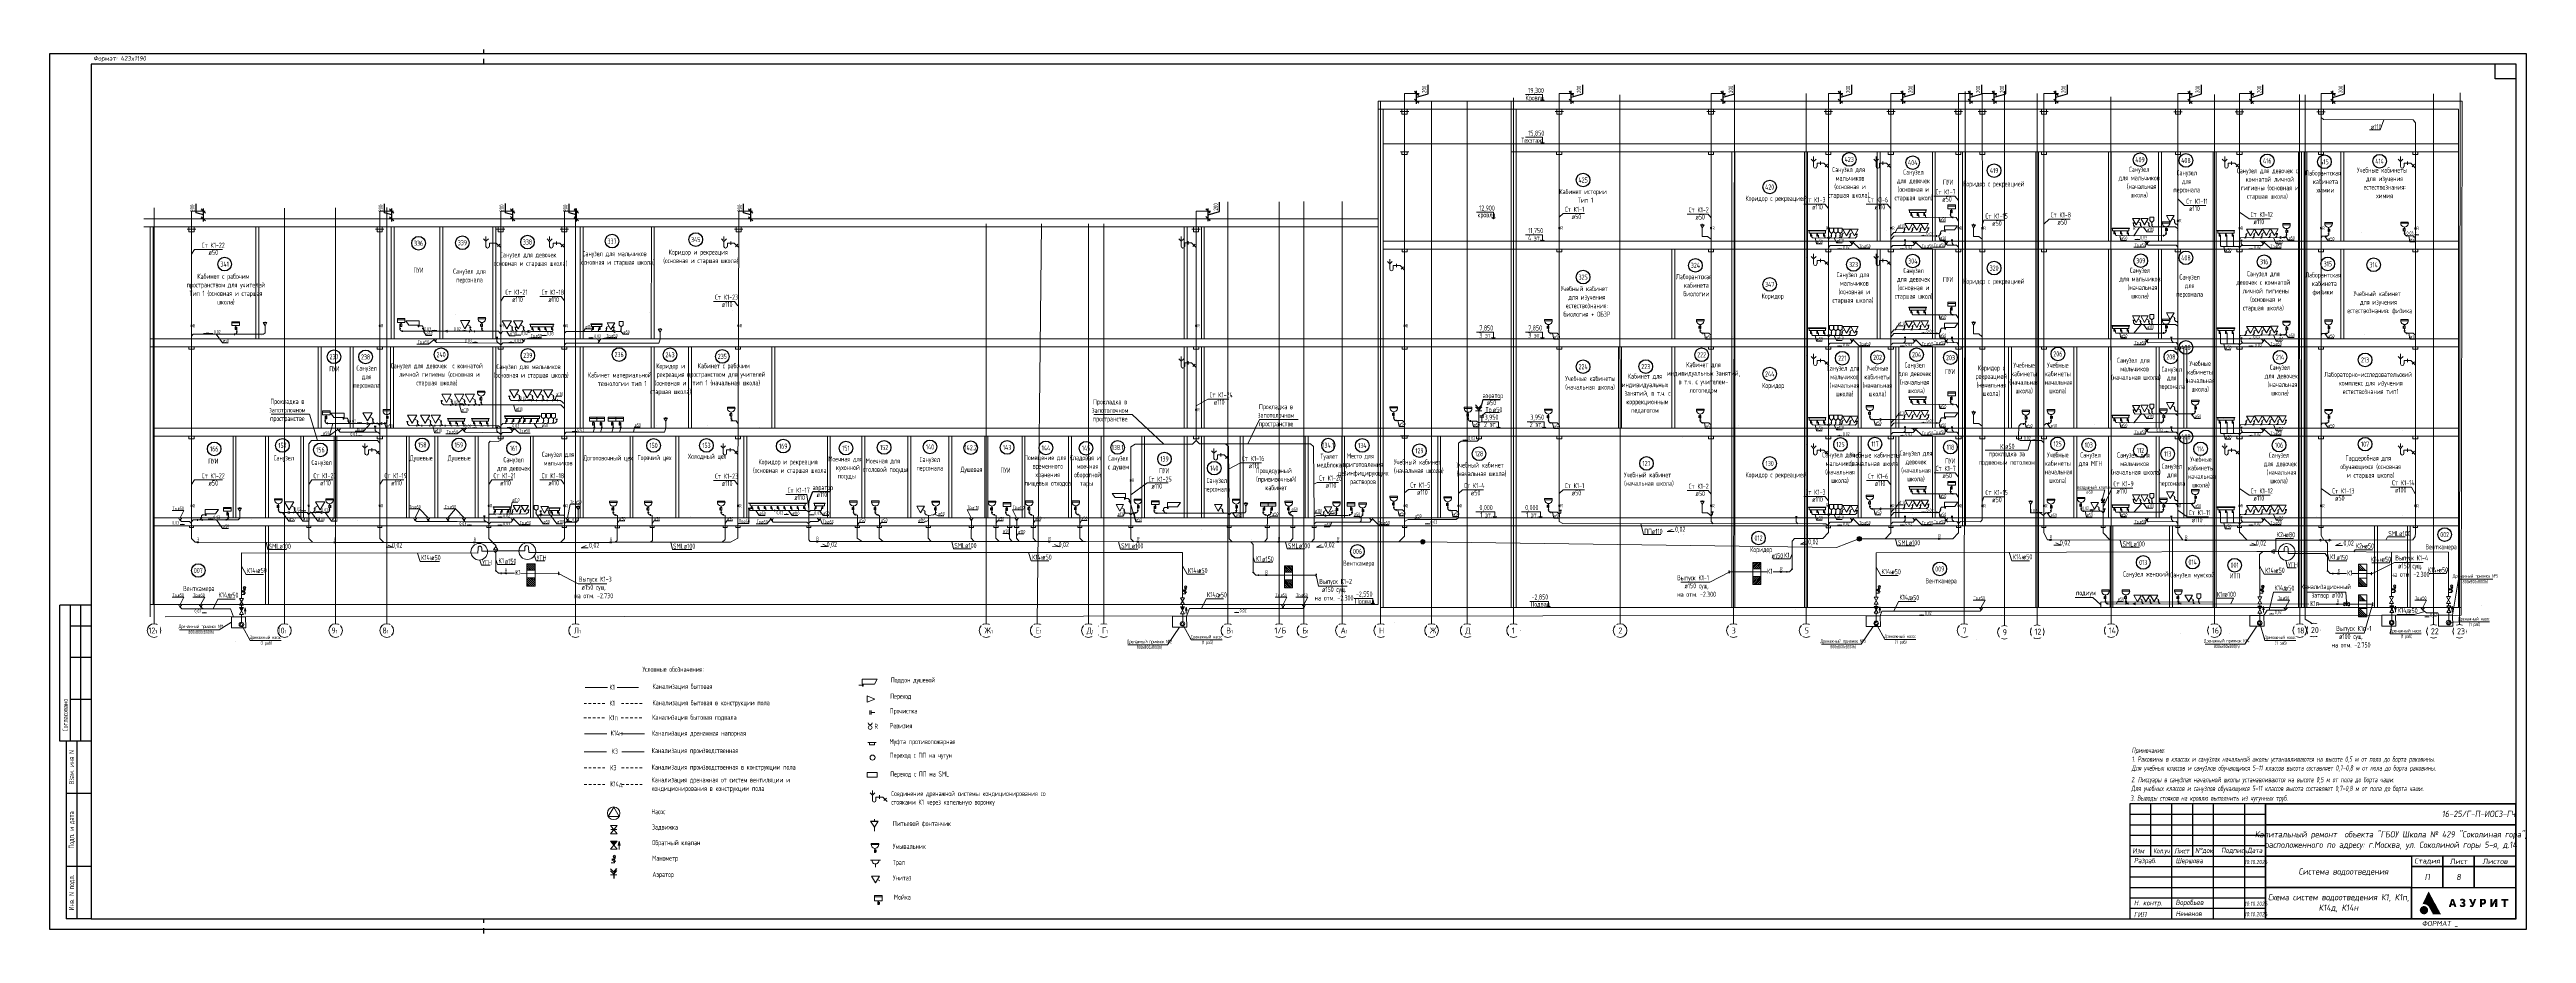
# Paper-space layout '8' of a CAD drawing. Header units: millimetres. Extents: x 0 to 46.8, y -0.1 to 16.6.
# The model-space entities are those that its viewports show. They can reach past a viewport. Long polylines and large blocks are cut down to what shows.
import ezdxf
from ezdxf import colors
from ezdxf.entities.mleader import LeaderData, LeaderLine
from ezdxf.enums import TextEntityAlignment as Align
from ezdxf.math import Vec2, Vec3

# ---------------------------------------------------------------- set-up
doc = ezdxf.new("R2010")
doc.units = ezdxf.units.MM
doc.header["$MEASUREMENT"] = 0
for name, pattern in [('01_base$0$DASHED2', [0.375, 0.25, -0.125]), ('ACAD_ISO03W100', [30, 12, -18]), ('CENTER', [2, 1.25, -0.25, 0.25, -0.25]), ('gost5', [0.137795, 0.098425, -0.03937, 0, 0]), ('штриховая', [19.05, 12.7, -6.35])]:
    doc.linetypes.add(name, pattern=pattern)
doc.layers.get('0').update_dxf_attribs({"color": 250, "lineweight": 9})
for name, color, linetype, lineweight in [('_0', 250, 'Continuous', 9), ('_STAMP', 250, 'Continuous', 30), ('_TEXT', 189, 'Continuous', 30), ('_ВК-переход на SML', 3, 'Continuous', 30), ('АР_Маркер экспликации', 239, 'Continuous', 13), ('АР_Номер помещения', 1, 'Continuous', 25), ('АР_Оси', 195, 'Continuous', 9), ('АР_Оси размеры', 164, 'Continuous', 9), ('АР_Отметки', 250, 'Continuous', 15), ('АР_Помещения_площадь', 19, 'Continuous', 9), ('ВК_канализация', 32, 'Continuous', 30), ('ФВ-5', 250, 'Continuous', 9)]:
    doc.layers.add(name, color=color, linetype=linetype, lineweight=lineweight)
for name, color, linetype in [('_RAMKA', 7, 'Continuous'), ('PDF _0', 7, 'Continuous'), ('PDF ___Text VK', 7, 'Continuous'), ('PDF __OBORUD', 1, 'Continuous'), ('PDF __Razmer VK', 7, 'Continuous'), ('PDF __Арматура', 7, 'Continuous'), ('PDF __ВК-Text VK', 7, 'Continuous'), ('PDF __ВК-Text В1', 7, 'Continuous'), ('PDF __ВК-В1', 5, 'Continuous'), ('PDF __ВК-В1-текст', 7, 'Continuous'), ('PDF __ВК-К3', 7, 'Continuous'), ('PDF __ВК-переход', 7, 'Continuous'), ('PDF __ВК-переход на SML', 3, 'Continuous'), ('PDF __ВК-переход с пл. на чуг.', 1, 'Continuous'), ('PDF __ВК-переход с ПП на  SML', 3, 'Continuous'), ('PDF __ВК-питьевой фонтанчик', 7, 'Continuous'), ('PDF __ВК-противопожарные муфты', 1, 'Continuous'), ('PDF __ВК-размеры', 7, 'Continuous'), ('PDF __ВК-стены', 7, 'Continuous'), ('PDF __ВК-текст К2', 7, 'Continuous'), ('PDF __Дренажные насосы', 1, 'Continuous'), ('PDF __К14', 3, 'Continuous'), ('PDF __насос', 1, 'Continuous'), ('PDF __Переход', 7, 'Continuous'), ('PDF __Пескоуловитель', 7, 'Continuous'), ('PDF __Санпр', 7, 'Continuous'), ('PDF __Сантехника', 7, 'Continuous'), ('PDF _TEKSTBK', 7, 'Continuous'), ('PDF _надписи ВК', 7, 'Continuous'), ('АР_Кровля дорожки', 245, 'Continuous'), ('АР_Таблицы', 250, 'Continuous')]:
    doc.layers.add(name, color=color, linetype=linetype)
doc.layers.add('PDF __ВК-К1', color=7, linetype='Continuous', true_color=0xb80000)
doc.layers.add('PDF __ВК-К14н', color=190, linetype='Continuous', true_color=0x7f00ff)
doc.styles.add('ISOCPEUR', font='isocpeur.ttf', dxfattribs={"width": 0.7})
doc.styles.add('SIMPLEX', font='simplex.shx', dxfattribs={"width": 0.85, "oblique": 7})
doc.styles.get("Standard").update_dxf_attribs({"font": 'isocpeur.ttf', "width": 0.7})
doc.styles.add('Архитектурный', font='isocpeur.ttf', dxfattribs={"oblique": 8})
doc.styles.add('Архитектурный размер', font='isocpeur.ttf', dxfattribs={"width": 0.8, "oblique": 8})
doc.styles.add('ГОСТ 2.304', font='isocpeur.ttf', dxfattribs={"width": 0.7})
doc.dimstyles.new('СПДС', dxfattribs={"dimscale": 100, "dimtxt": 2.5, "dimasz": 2.5, "dimexe": 1.5, "dimexo": 0, "dimgap": 1, "dimtad": 1, "dimdec": 0, "dimrnd": 1, "dimtxsty": 'ГОСТ 2.304', "dimblk": 'OBLIQUE', "dimcen": 2.5, "dimdle": 1.5, "dimadec": 0, "dimazin": 2, "dimtfac": 0.75, "dimtdec": 0, "dimtmove": 1, "dimatfit": 3, "dimfxl": 1, "dimtolj": 1, "dimarcsym": 1})

# ---------------------------------------------------------------- blocks, each defined once
blk = doc.blocks.new('Логотип Азурит')
at = {"layer": '_STAMP', "linetype": 'Continuous', "true_color": 0x2a3756}
h = blk.add_hatch(color=159, dxfattribs=at)
h.dxf.hatch_style = 1
h.paths.add_polyline_path([(-39.4, 8.5), (-40, 9.6), (-40.6, 10.7), (-41.1, 11.7), (-41.6, 12.6), (-41.8, 12.9), (-41.9, 13), (-41.9, 12.9), (-42, 12.8), (-42.4, 12), (-42.8, 11.2), (-43.1, 10.5), (-43.5, 9.7), (-44.2, 8.3), (-44.5, 7.6), (-44.7, 7.1), (-44.8, 6.9), (-44.7, 6.9), (-44.5, 7), (-44.3, 7), (-44.1, 7), (-43.9, 7), (-43.7, 6.9), (-43.6, 6.9), (-43.4, 6.9), (-43.2, 6.8), (-43.1, 6.7), (-42.9, 6.7), (-42.7, 6.6), (-42.6, 6.5), (-42.4, 6.4), (-42.3, 6.3), (-42.2, 6.2), (-42, 6), (-41.9, 5.9), (-41.8, 5.8), (-41.7, 5.7), (-41.6, 5.5), (-41.3, 4.9), (-41, 4.4), (-40.6, 3.6), (-40, 2.6), (-39.8, 2.1), (-37.9, 2.1), (-36.5, 2.1), (-35.9, 2.1), (-36.5, 3.1), (-36.8, 3.8), (-37.2, 4.4), (-37.7, 5.3), (-38.2, 6.3), (-38.5, 6.9), (-38.9, 7.5)])
at = {"layer": '_STAMP', "linetype": 'Continuous', "true_color": 0x1447b7}
h = blk.add_hatch(color=162, dxfattribs=at)
h.dxf.hatch_style = 1
h.paths.add_polyline_path([(-42.1, 4.2), (-42.1, 4.4), (-42.1, 4.6), (-42.2, 4.8), (-42.3, 4.9), (-42.4, 5.1), (-42.5, 5.3), (-42.6, 5.4), (-42.7, 5.5), (-42.8, 5.6), (-42.9, 5.7), (-43.1, 5.9), (-43.4, 6), (-43.6, 6), (-43.9, 6.1), (-44.2, 6.1), (-44.4, 6.1), (-44.5, 6), (-44.7, 6), (-44.9, 5.9), (-45, 5.8), (-45.2, 5.7), (-45.4, 5.6), (-45.5, 5.5), (-45.6, 5.3), (-45.7, 5.2), (-45.8, 5), (-45.9, 4.9), (-46, 4.7), (-46, 4.5), (-46.1, 4.3), (-46.1, 4.1), (-46.1, 3.9), (-46, 3.7), (-46, 3.5), (-45.9, 3.4), (-45.9, 3.2), (-45.8, 3.1), (-45.7, 3), (-45.6, 2.9), (-45.5, 2.8), (-45.4, 2.7), (-45.3, 2.6), (-45.2, 2.5), (-45.1, 2.4), (-45, 2.3), (-44.8, 2.3), (-44.7, 2.2), (-44.6, 2.2), (-44.4, 2.2), (-44.3, 2.1), (-44.1, 2.1), (-43.8, 2.1), (-43.6, 2.2), (-43.3, 2.3), (-43.1, 2.4), (-42.9, 2.5), (-42.7, 2.7), (-42.6, 2.8), (-42.4, 3), (-42.3, 3.1), (-42.3, 3.3), (-42.2, 3.5), (-42.1, 3.7), (-42.1, 3.8), (-42.1, 4)])
at = {"layer": '_STAMP', "linetype": 'Continuous', "true_color": 0x2a3756}
h = blk.add_hatch(color=159, dxfattribs=at)
h.dxf.hatch_style = 1
h.paths.add_polyline_path([(-29.3, 7.9), (-29.6, 8.8), (-29.9, 9.5), (-30.4, 9.5), (-30.9, 9.5), (-30.9, 9.4), (-31.3, 8.4), (-31.6, 7.3), (-32, 6.3), (-32.2, 5.6), (-32.1, 5.6), (-31.7, 5.6), (-31.2, 5.6), (-31.1, 6), (-31, 6.4), (-30.4, 6.4), (-29.8, 6.4), (-29.6, 6), (-29.5, 5.6), (-29, 5.6), (-28.5, 5.6), (-28.6, 5.8), (-28.9, 6.8)])
h.paths.add_polyline_path([(-30.8, 7.2), (-30.7, 7.3), (-30.6, 7.9), (-30.4, 8.4), (-30.4, 8.6), (-30.4, 8.7), (-30.4, 8.6), (-30.3, 8.4), (-30.2, 8.1), (-30.1, 7.7), (-30, 7.3), (-30, 7.2), (-30.4, 7.2)], flags=16)
h = blk.add_hatch(color=159, dxfattribs=at)
h.dxf.hatch_style = 1
h.paths.add_polyline_path([(-24.4, 7.3), (-24.5, 7.4), (-24.6, 7.5), (-24.7, 7.6), (-24.8, 7.6), (-24.7, 7.7), (-24.6, 7.8), (-24.5, 7.9), (-24.5, 8), (-24.4, 8.1), (-24.3, 8.2), (-24.3, 8.3), (-24.3, 8.3), (-24.3, 8.5), (-24.3, 8.7), (-24.3, 8.7), (-24.3, 8.8), (-24.4, 9), (-24.5, 9.1), (-24.6, 9.3), (-24.8, 9.4), (-24.9, 9.5), (-25.1, 9.5), (-25.3, 9.6), (-25.6, 9.6), (-25.7, 9.6), (-25.9, 9.6), (-26.1, 9.6), (-26.2, 9.5), (-26.4, 9.5), (-26.5, 9.4), (-26.7, 9.3), (-26.8, 9.2), (-26.9, 9.2), (-26.8, 9), (-26.6, 8.7), (-26.5, 8.5), (-26.5, 8.5), (-26.5, 8.5), (-26.3, 8.6), (-26.2, 8.7), (-26.1, 8.7), (-25.9, 8.8), (-25.8, 8.8), (-25.7, 8.8), (-25.6, 8.8), (-25.5, 8.8), (-25.5, 8.7), (-25.4, 8.7), (-25.3, 8.6), (-25.3, 8.6), (-25.3, 8.5), (-25.3, 8.4), (-25.3, 8.3), (-25.3, 8.2), (-25.4, 8.1), (-25.4, 8.1), (-25.4, 8.1), (-25.5, 8), (-25.6, 8), (-25.8, 8), (-26.1, 8), (-26.1, 7.6), (-26.1, 7.2), (-25.8, 7.2), (-25.5, 7.2), (-25.5, 7.2), (-25.4, 7.2), (-25.3, 7.2), (-25.3, 7.1), (-25.2, 7.1), (-25.2, 7), (-25.2, 7), (-25.2, 6.9), (-25.2, 6.8), (-25.2, 6.7), (-25.2, 6.6), (-25.2, 6.6), (-25.3, 6.5), (-25.3, 6.5), (-25.4, 6.5), (-25.4, 6.4), (-25.5, 6.4), (-25.7, 6.4), (-25.8, 6.4), (-25.9, 6.4), (-26, 6.4), (-26.2, 6.5), (-26.3, 6.6), (-26.4, 6.7), (-26.5, 6.8), (-26.8, 6.5), (-26.9, 6.3), (-27, 6.2), (-27, 6.1), (-27, 6.1), (-26.9, 6.1), (-26.8, 6), (-26.6, 5.8), (-26.4, 5.7), (-26.2, 5.6), (-26, 5.6), (-25.8, 5.6), (-25.5, 5.6), (-25.3, 5.6), (-25.1, 5.6), (-25, 5.7), (-24.9, 5.7), (-24.7, 5.8), (-24.6, 5.9), (-24.5, 5.9), (-24.4, 6), (-24.4, 6.1), (-24.3, 6.2), (-24.3, 6.4), (-24.2, 6.5), (-24.2, 6.7), (-24.2, 6.8), (-24.2, 6.9), (-24.2, 7.1), (-24.3, 7.2), (-24.3, 7.3)])
h = blk.add_hatch(color=159, dxfattribs=at)
h.dxf.hatch_style = 1
h.paths.add_polyline_path([(-19.6, 8), (-19.4, 8.7), (-19.1, 9.2), (-19, 9.5), (-19.2, 9.5), (-19.5, 9.5), (-20, 9.5), (-20, 9.4), (-20.3, 8.7), (-20.6, 7.8), (-20.6, 7.7), (-20.7, 7.6), (-20.7, 7.6), (-20.7, 7.7), (-20.8, 8), (-21, 8.4), (-21.3, 9.1), (-21.5, 9.5), (-22.1, 9.5), (-22.6, 9.5), (-22.4, 9.2), (-21.9, 8.2), (-21.3, 7.1), (-21.1, 6.6), (-21.1, 6.6), (-21.1, 6.5), (-21.1, 6.5), (-21.2, 6.4), (-21.3, 6.4), (-21.4, 6.4), (-21.5, 6.4), (-21.5, 6.4), (-21.6, 6.4), (-21.7, 6.5), (-21.8, 6.5), (-21.9, 6.5), (-21.9, 6.4), (-22.1, 6), (-22.2, 5.9), (-22.2, 5.8), (-22.1, 5.8), (-21.9, 5.7), (-21.8, 5.6), (-21.7, 5.6), (-21.5, 5.6), (-21.3, 5.6), (-21.1, 5.6), (-21, 5.6), (-20.9, 5.7), (-20.8, 5.7), (-20.7, 5.8), (-20.6, 5.8), (-20.6, 5.9), (-20.5, 6), (-20.3, 6.2), (-20.3, 6.4), (-20.2, 6.5), (-19.9, 7.3)])
h = blk.add_hatch(color=159, dxfattribs=at)
h.dxf.hatch_style = 1
h.paths.add_polyline_path([(-14.5, 7.5), (-14.4, 7.6), (-14.4, 7.7), (-14.3, 8), (-14.3, 8.2), (-14.3, 8.4), (-14.4, 8.6), (-14.4, 8.8), (-14.5, 8.9), (-14.6, 9), (-14.6, 9.1), (-14.7, 9.2), (-14.8, 9.3), (-14.9, 9.4), (-15.1, 9.4), (-15.2, 9.5), (-15.3, 9.5), (-15.5, 9.5), (-16.3, 9.5), (-17.2, 9.5), (-17.2, 7.6), (-17.2, 5.6), (-16.7, 5.6), (-16.3, 5.6), (-16.3, 6.2), (-16.3, 6.8), (-15.9, 6.8), (-15.6, 6.8), (-15.4, 6.9), (-15.2, 6.9), (-15, 7), (-14.8, 7.1), (-14.7, 7.2), (-14.6, 7.4)])
h.paths.add_polyline_path([(-15.6, 7.7), (-15.7, 7.7), (-16, 7.7), (-16.3, 7.7), (-16.3, 8.2), (-16.3, 8.7), (-15.9, 8.7), (-15.6, 8.7), (-15.6, 8.7), (-15.5, 8.7), (-15.4, 8.6), (-15.4, 8.5), (-15.3, 8.4), (-15.3, 8.4), (-15.3, 8.2), (-15.3, 8.1), (-15.3, 8), (-15.3, 7.9), (-15.4, 7.9), (-15.4, 7.8), (-15.4, 7.8), (-15.5, 7.7)], flags=16)
h = blk.add_hatch(color=159, dxfattribs=at)
h.dxf.hatch_style = 1
h.paths.add_polyline_path([(-10.1, 7.8), (-10, 8), (-9.9, 8.1), (-9.9, 7.9), (-10, 7.5), (-10, 6.7), (-10, 5.6), (-9.5, 5.6), (-9, 5.6), (-9, 7.6), (-9, 9.5), (-9.5, 9.5), (-10, 9.5), (-10.4, 8.9), (-10.8, 8.1), (-11, 7.8), (-11.3, 7.3), (-11.4, 7.1), (-11.4, 7), (-11.4, 7.3), (-11.4, 7.8), (-11.4, 8.6), (-11.4, 9.5), (-11.9, 9.5), (-12.3, 9.5), (-12.3, 7.6), (-12.3, 5.6), (-11.9, 5.6), (-11.4, 5.6), (-11.2, 5.9), (-10.6, 6.9), (-10.3, 7.4)])
h = blk.add_hatch(color=159, dxfattribs=at)
h.dxf.hatch_style = 1
h.paths.add_polyline_path([(-3.7, 9.1), (-3.7, 9.5), (-5.4, 9.5), (-7.1, 9.5), (-7.1, 9.1), (-7.1, 8.7), (-6.5, 8.7), (-5.9, 8.7), (-5.9, 7.2), (-5.9, 5.6), (-5.4, 5.6), (-5, 5.6), (-5, 7.2), (-5, 8.7), (-4.3, 8.7), (-3.7, 8.7)])
blk = doc.blocks.new('_Azurit_Stamp 1')
at = {"layer": '_STAMP', "lineweight": -2}
for p, q in [((-185, 50), (-120, 50)), ((-120, 55), (-120, 0)), ((-185, 45), (-120, 45)), ((-185, 40), (-120, 40)), ((-185, 25), (-120, 25)), ((-185, 20), (-120, 20)), ((-185, 15), (-120, 15)), ((-185, 10), (-120, 10)), ((-185, 5), (-120, 5))]:
    blk.add_line(p, q, dxfattribs=at)
at = {"layer": '_STAMP', "lineweight": 30}
for p, q in [((-175, 55), (-175, 30)), ((-165, 55), (-165, 0)), ((-155, 55), (-155, 30)), ((-145, 55), (-145, 0)), ((-130, 55), (-130, 0)), ((-185, 35), (-120, 35)), ((-185, 30), (-120, 30))]:
    blk.add_line(p, q, dxfattribs=at)
at = {"layer": '_STAMP', "lineweight": -2}
blk.add_lwpolyline([(-185, 0), (0, 0), (0, 55), (-185, 55)], close=True, dxfattribs=at)
at = {"layer": '_STAMP', "lineweight": 30}
for points in [[(-185, 0), (0, 0), (0, 55), (-185, 55)], [(-120, 55), (0, 55), (0, 45), (-120, 45)], [(-120, 45), (0, 45), (0, 30), (-120, 30)], [(-120, 30), (-50, 30), (-50, 15), (-120, 15)], [(-50, 25), (-35, 25), (-35, 30), (-50, 30)], [(-50, 15), (-35, 15), (-35, 25), (-50, 25)], [(-35, 25), (-20, 25), (-20, 30), (-35, 30)], [(-35, 15), (-20, 15), (-20, 25), (-35, 25)], [(-20, 25), (0, 25), (0, 30), (-20, 30)], [(-20, 15), (0, 15), (0, 25), (-20, 25)], [(-120, 15), (-50, 15), (-50, 0), (-120, 0)], [(-50, 15), (0, 15), (0, 0), (-50, 0)]]:
    blk.add_lwpolyline(points, close=True, dxfattribs=at)
at = {"linetype": 'Continuous'}
blk.add_blockref('Логотип Азурит', (0, 0), dxfattribs=at)
at = {"layer": '_STAMP', "style": 'Архитектурный', "oblique": 8, "width": 0.8}
for p in [(-130.1, 26.2), (-130.1, 6.2), (-130.1, 1.2)]:
    blk.add_text('10.10.2026', height=2, dxfattribs=at).set_placement(p)
at = {"layer": '_STAMP', "color": 7, "lineweight": -2, "attachment_point": 4, "style": 'Архитектурный размер'}
for s, width, gutter_width, heights, insert, char_height in [('{\\C256;\\c0;16-25/Г-П-ИОС3-ГЧ}', 69.159, 0, [9.61], (-35.5, 50.2), 3), ('Изм', 10, 12.5, [0], (-183.7, 32.5), 2.5), ('Разраб.', 20, 12.5, [0], (-183, 27.5), 2.5), ('{\\W0.7;Кол.уч}', 10, 12.5, [0], (-173.7, 32.2), 2.5), ('Лист', 10, 12.5, [0], (-163.7, 32.5), 2.5), ('Шершова', 20, 12.5, [0], (-163, 27.5), 2.5), ('N%%Dдок', 10, 12.5, [0], (-153.7, 32.5), 2.5), ('Подпись', 10, 12.5, [0], (-141.2, 32.5), 2.5), ('Дата', 10, 12.5, [0], (-128.7, 32.5), 2.5), ('Н. контр.', 20, 12.5, [0], (-183, 7.3), 2.5), ('ГИП', 20, 12.5, [0], (-183, 2), 2.5), ('Воробьев', 20, 12.5, [0], (-163, 7.5), 2.5), ('Неменов', 20, 12.5, [0], (-163, 2.5), 2.5)]:
    blk.add_mtext_dynamic_manual_height_columns(s, width=width, gutter_width=gutter_width, heights=heights, dxfattribs=dict(at, insert=insert, char_height=char_height))
at = {"layer": '_STAMP', "color": 7, "lineweight": -2, "char_height": 3, "width": 120, "attachment_point": 5, "style": 'Архитектурный размер'}
for s, insert in [('Капитальный ремонт  объекта "ГБОУ Школа № 429 "Соколиная гора", расположенного по адресу: г.Москва, ул. Соколиной горы 5-я, д.14', (-60, 37.5)), ('Система водоотведения', (-82.6, 22.4))]:
    blk.add_mtext(s, dxfattribs=dict(at, insert=insert))
at = {"layer": '_STAMP', "lineweight": -2, "char_height": 2.5, "attachment_point": 5, "style": 'Архитектурный'}
for s, insert in [('Стадия', (-42.5, 27.5)), ('Лист', (-27.5, 27.5)), ('Листов', (-10, 27.5))]:
    blk.add_mtext_dynamic_manual_height_columns(s, width=15, gutter_width=12.5, heights=[0], dxfattribs=dict(at, insert=insert))
blk = doc.blocks.new('_DOP_POLE')
at = {"layer": '_STAMP'}
for p, q in [((-15, 85), (-15, 150)), ((0, 150), (-15, 150)), ((-10, 85), (-10, 150)), ((-5, 85), (-5, 150)), ((0, 150), (0, 0)), ((0, 140), (-10, 140)), ((0, 125), (-10, 125)), ((0, 105), (-10, 105)), ((0, 85), (-15, 85)), ((-12, 85), (-12, 0)), ((-7, 85), (-7, 0)), ((0, 60), (-12, 60)), ((0, 25), (-12, 25)), ((0, 0), (-12, 0))]:
    blk.add_line(p, q, dxfattribs=at)
at = {"layer": '_TEXT', "style": 'ISOCPEUR', "width": 0.7}
for s, p in [('Согласовано', (-12.5, 97.5)), ('Взам. инв N', (-9.5, 72.5)), ('Подп. и дата', (-9.5, 42.5)), ('Инв. N подл.', (-9.5, 12.5))]:
    blk.add_text(s, height=2.5, rotation=90, dxfattribs=at).set_placement(p, align=Align.MIDDLE_CENTER)
blk = doc.blocks.new('*U3434')
at = {"color": 0}
for p, q in [((1173.4, 408.9), (1173.4, 415.9)), ((1183.4, 408.9), (1173.4, 408.9))]:
    blk.add_line(p, q, dxfattribs=at)
at = {"layer": '_RAMKA', "color": 253, "linetype": 'ACAD_ISO03W100', "ltscale": 0.12}
for p, q in [((210, 415.9), (210, 422.9)), ((210, 0), (210, 7))]:
    blk.add_line(p, q, dxfattribs=at)
at = {"layer": '_RAMKA', "color": 0}
for points in [[(2, 2), (1188.4, 2), (1188.4, 420.9), (2, 420.9)], [(22, 7), (1183.4, 7), (1183.4, 415.9), (22, 415.9)]]:
    blk.add_lwpolyline(points, close=True, dxfattribs=at)
at = {"layer": '_RAMKA'}
blk.add_blockref('_DOP_POLE', (22, 7), dxfattribs=at)
at = {"layer": '_RAMKA', "color": 8, "insert": (23, 418.4), "char_height": 2.2, "attachment_point": 4, "style": 'SIMPLEX'}
blk.add_mtext_dynamic_manual_height_columns('Формат: 423x1190', width=59.756, gutter_width=12.5, heights=[0], dxfattribs=at)
at = {"layer": '_RAMKA', "color": 8, "style": 'SIMPLEX', "oblique": 7, "width": 0.85}
blk.add_attdef('ФОРМАТ_А', (1138.4, 3.5), '', height=2.5, dxfattribs=at)
blk = doc.blocks.new('_DotSmall')
at = {"color": 0, "linetype": 'ByBlock', "const_width": 0.5}
blk.add_lwpolyline([(-0.0625, 0, 1), (0.0625, 0, 1)], format="xyb", close=True, dxfattribs=at)
blk = doc.blocks.new('*U3390')
at = {"layer": 'АР_Номер помещения', "color": 7}
blk.add_circle((-15720, 4793), 400, dxfattribs=at)
at = {"layer": 'АР_Помещения_площадь', "color": 7}
blk.add_line((-13545, 633), (-13545, 633), dxfattribs=at)
at = {"color": 7, "style": 'ISOCPEUR', "width": 0.7, "flags": 1}
blk.add_attdef('КАТЕГОРИЯ', (-499, -2092), '', height=250, dxfattribs=at)
at = {"layer": 'АР_Номер помещения', "color": 7, "style": 'ISOCPEUR', "width": 0.7}
blk.add_attdef('НОМЕР_ПОМЕЩЕНИЯ', text='', height=300, dxfattribs=at).set_placement((-15720, 4793), align=Align.MIDDLE_CENTER)
at = {"layer": 'АР_Помещения_площадь', "color": 7, "style": 'ISOCPEUR', "width": 0.7}
blk.add_attdef('ПЛОЩАДЬ_ПОМЕЩЕНИЯ', text='', height=200, dxfattribs=at).set_placement((-13540, 880), align=Align.MIDDLE_RIGHT)
at = {"layer": 'АР_Помещения_площадь', "color": 7, "lineweight": 30, "width": 0.7, "flags": 104}
blk.add_attdef('ИМЯ_ПОМЕЩЕНИЯ', text='', height=100, dxfattribs=at).set_placement((158, 1217), align=Align.MIDDLE_CENTER)
blk = doc.blocks.new('*U3391')
at = {"layer": 'АР_Номер помещения', "color": 7}
blk.add_circle((-15720, 4793), 400, dxfattribs=at)
at = {"layer": 'АР_Помещения_площадь', "color": 7}
blk.add_line((-13545, 633), (-13545, 633), dxfattribs=at)
at = {"color": 7, "style": 'ISOCPEUR', "width": 0.7, "flags": 1}
blk.add_attdef('КАТЕГОРИЯ', (-499, -2092), '', height=250, dxfattribs=at)
at = {"layer": 'АР_Номер помещения', "color": 7, "style": 'ISOCPEUR', "width": 0.7}
blk.add_attdef('НОМЕР_ПОМЕЩЕНИЯ', text='', height=300, dxfattribs=at).set_placement((-15720, 4793), align=Align.MIDDLE_CENTER)
at = {"layer": 'АР_Помещения_площадь', "color": 7, "style": 'ISOCPEUR', "width": 0.7}
blk.add_attdef('ПЛОЩАДЬ_ПОМЕЩЕНИЯ', text='', height=200, dxfattribs=at).set_placement((-13540, 880), align=Align.MIDDLE_RIGHT)
at = {"layer": 'АР_Помещения_площадь', "color": 7, "lineweight": 30, "width": 0.7, "flags": 104}
blk.add_attdef('ИМЯ_ПОМЕЩЕНИЯ', text='', height=100, dxfattribs=at).set_placement((158, 1217), align=Align.MIDDLE_CENTER)
blk = doc.blocks.new('*U3388')
at = {"layer": 'АР_Номер помещения', "color": 7}
blk.add_circle((-15720, 4793), 400, dxfattribs=at)
at = {"layer": 'АР_Помещения_площадь', "color": 7}
blk.add_line((-13545, 633), (-13545, 633), dxfattribs=at)
at = {"color": 7, "style": 'ISOCPEUR', "width": 0.7, "flags": 1}
blk.add_attdef('КАТЕГОРИЯ', (-499, -2092), '', height=250, dxfattribs=at)
at = {"layer": 'АР_Номер помещения', "color": 7, "style": 'ISOCPEUR', "width": 0.7}
blk.add_attdef('НОМЕР_ПОМЕЩЕНИЯ', text='', height=300, dxfattribs=at).set_placement((-15720, 4793), align=Align.MIDDLE_CENTER)
at = {"layer": 'АР_Помещения_площадь', "color": 7, "style": 'ISOCPEUR', "width": 0.7}
blk.add_attdef('ПЛОЩАДЬ_ПОМЕЩЕНИЯ', text='', height=200, dxfattribs=at).set_placement((-13540, 880), align=Align.MIDDLE_RIGHT)
at = {"layer": 'АР_Помещения_площадь', "color": 7, "lineweight": 30, "width": 0.7, "flags": 104}
blk.add_attdef('ИМЯ_ПОМЕЩЕНИЯ', text='', height=100, dxfattribs=at).set_placement((158, 1217), align=Align.MIDDLE_CENTER)
blk = doc.blocks.new('*U3389')
at = {"layer": 'АР_Номер помещения', "color": 7}
blk.add_circle((-15720, 4793), 400, dxfattribs=at)
at = {"layer": 'АР_Помещения_площадь', "color": 7}
blk.add_line((-13545, 633), (-13545, 633), dxfattribs=at)
at = {"color": 7, "style": 'ISOCPEUR', "width": 0.7, "flags": 1}
blk.add_attdef('КАТЕГОРИЯ', (-499, -2092), '', height=250, dxfattribs=at)
at = {"layer": 'АР_Номер помещения', "color": 7, "style": 'ISOCPEUR', "width": 0.7}
blk.add_attdef('НОМЕР_ПОМЕЩЕНИЯ', text='', height=300, dxfattribs=at).set_placement((-15720, 4793), align=Align.MIDDLE_CENTER)
at = {"layer": 'АР_Помещения_площадь', "color": 7, "style": 'ISOCPEUR', "width": 0.7}
blk.add_attdef('ПЛОЩАДЬ_ПОМЕЩЕНИЯ', text='', height=200, dxfattribs=at).set_placement((-13540, 880), align=Align.MIDDLE_RIGHT)
at = {"layer": 'АР_Помещения_площадь', "color": 7, "lineweight": 30, "width": 0.7, "flags": 104}
blk.add_attdef('ИМЯ_ПОМЕЩЕНИЯ', text='', height=100, dxfattribs=at).set_placement((158, 1217), align=Align.MIDDLE_CENTER)
blk = doc.blocks.new('*U3383')
at = {"layer": 'АР_Номер помещения', "color": 7}
blk.add_circle((-15720, 4793), 400, dxfattribs=at)
at = {"layer": 'АР_Помещения_площадь', "color": 7}
blk.add_line((-13545, 633), (-13545, 633), dxfattribs=at)
at = {"color": 7, "style": 'ISOCPEUR', "width": 0.7, "flags": 1}
blk.add_attdef('КАТЕГОРИЯ', (-499, -2092), '', height=250, dxfattribs=at)
at = {"layer": 'АР_Номер помещения', "color": 7, "style": 'ISOCPEUR', "width": 0.7}
blk.add_attdef('НОМЕР_ПОМЕЩЕНИЯ', text='', height=300, dxfattribs=at).set_placement((-15720, 4793), align=Align.MIDDLE_CENTER)
at = {"layer": 'АР_Помещения_площадь', "color": 7, "style": 'ISOCPEUR', "width": 0.7}
blk.add_attdef('ПЛОЩАДЬ_ПОМЕЩЕНИЯ', text='', height=200, dxfattribs=at).set_placement((-13540, 880), align=Align.MIDDLE_RIGHT)
at = {"layer": 'АР_Помещения_площадь', "color": 7, "lineweight": 30, "width": 0.7, "flags": 104}
blk.add_attdef('ИМЯ_ПОМЕЩЕНИЯ', text='', height=100, dxfattribs=at).set_placement((158, 1217), align=Align.MIDDLE_CENTER)
blk = doc.blocks.new('*U3384')
at = {"layer": 'АР_Номер помещения', "color": 7}
blk.add_circle((-15720, 4793), 400, dxfattribs=at)
at = {"layer": 'АР_Помещения_площадь', "color": 7}
blk.add_line((-13545, 633), (-13545, 633), dxfattribs=at)
at = {"color": 7, "style": 'ISOCPEUR', "width": 0.7, "flags": 1}
blk.add_attdef('КАТЕГОРИЯ', (-499, -2092), '', height=250, dxfattribs=at)
at = {"layer": 'АР_Номер помещения', "color": 7, "style": 'ISOCPEUR', "width": 0.7}
blk.add_attdef('НОМЕР_ПОМЕЩЕНИЯ', text='', height=300, dxfattribs=at).set_placement((-15720, 4793), align=Align.MIDDLE_CENTER)
at = {"layer": 'АР_Помещения_площадь', "color": 7, "style": 'ISOCPEUR', "width": 0.7}
blk.add_attdef('ПЛОЩАДЬ_ПОМЕЩЕНИЯ', text='', height=200, dxfattribs=at).set_placement((-13540, 880), align=Align.MIDDLE_RIGHT)
at = {"layer": 'АР_Помещения_площадь', "color": 7, "lineweight": 30, "width": 0.7, "flags": 104}
blk.add_attdef('ИМЯ_ПОМЕЩЕНИЯ', text='', height=100, dxfattribs=at).set_placement((158, 1217), align=Align.MIDDLE_CENTER)
blk = doc.blocks.new('*U3385')
at = {"layer": 'АР_Номер помещения', "color": 7}
blk.add_circle((-15720, 4793), 400, dxfattribs=at)
at = {"layer": 'АР_Помещения_площадь', "color": 7}
blk.add_line((-13545, 633), (-13545, 633), dxfattribs=at)
at = {"color": 7, "style": 'ISOCPEUR', "width": 0.7, "flags": 1}
blk.add_attdef('КАТЕГОРИЯ', (-499, -2092), '', height=250, dxfattribs=at)
at = {"layer": 'АР_Номер помещения', "color": 7, "style": 'ISOCPEUR', "width": 0.7}
blk.add_attdef('НОМЕР_ПОМЕЩЕНИЯ', text='', height=300, dxfattribs=at).set_placement((-15720, 4793), align=Align.MIDDLE_CENTER)
at = {"layer": 'АР_Помещения_площадь', "color": 7, "style": 'ISOCPEUR', "width": 0.7}
blk.add_attdef('ПЛОЩАДЬ_ПОМЕЩЕНИЯ', text='', height=200, dxfattribs=at).set_placement((-13540, 880), align=Align.MIDDLE_RIGHT)
at = {"layer": 'АР_Помещения_площадь', "color": 7, "lineweight": 30, "width": 0.7, "flags": 104}
blk.add_attdef('ИМЯ_ПОМЕЩЕНИЯ', text='', height=100, dxfattribs=at).set_placement((158, 1217), align=Align.MIDDLE_CENTER)
blk = doc.blocks.new('*U3386')
at = {"layer": 'АР_Номер помещения', "color": 7}
blk.add_circle((-15720, 4793), 400, dxfattribs=at)
at = {"layer": 'АР_Помещения_площадь', "color": 7}
blk.add_line((-13545, 633), (-13545, 633), dxfattribs=at)
at = {"color": 7, "style": 'ISOCPEUR', "width": 0.7, "flags": 1}
blk.add_attdef('КАТЕГОРИЯ', (-499, -2092), '', height=250, dxfattribs=at)
at = {"layer": 'АР_Номер помещения', "color": 7, "style": 'ISOCPEUR', "width": 0.7}
blk.add_attdef('НОМЕР_ПОМЕЩЕНИЯ', text='', height=300, dxfattribs=at).set_placement((-15720, 4793), align=Align.MIDDLE_CENTER)
at = {"layer": 'АР_Помещения_площадь', "color": 7, "style": 'ISOCPEUR', "width": 0.7}
blk.add_attdef('ПЛОЩАДЬ_ПОМЕЩЕНИЯ', text='', height=200, dxfattribs=at).set_placement((-13540, 880), align=Align.MIDDLE_RIGHT)
at = {"layer": 'АР_Помещения_площадь', "color": 7, "lineweight": 30, "width": 0.7, "flags": 104}
blk.add_attdef('ИМЯ_ПОМЕЩЕНИЯ', text='', height=100, dxfattribs=at).set_placement((158, 1217), align=Align.MIDDLE_CENTER)
blk = doc.blocks.new('*U3387')
at = {"layer": 'АР_Номер помещения', "color": 7}
blk.add_circle((-15720, 4793), 400, dxfattribs=at)
at = {"layer": 'АР_Помещения_площадь', "color": 7}
blk.add_line((-13545, 633), (-13545, 633), dxfattribs=at)
at = {"color": 7, "style": 'ISOCPEUR', "width": 0.7, "flags": 1}
blk.add_attdef('КАТЕГОРИЯ', (-499, -2092), '', height=250, dxfattribs=at)
at = {"layer": 'АР_Номер помещения', "color": 7, "style": 'ISOCPEUR', "width": 0.7}
blk.add_attdef('НОМЕР_ПОМЕЩЕНИЯ', text='', height=300, dxfattribs=at).set_placement((-15720, 4793), align=Align.MIDDLE_CENTER)
at = {"layer": 'АР_Помещения_площадь', "color": 7, "style": 'ISOCPEUR', "width": 0.7}
blk.add_attdef('ПЛОЩАДЬ_ПОМЕЩЕНИЯ', text='', height=200, dxfattribs=at).set_placement((-13540, 880), align=Align.MIDDLE_RIGHT)
at = {"layer": 'АР_Помещения_площадь', "color": 7, "lineweight": 30, "width": 0.7, "flags": 104}
blk.add_attdef('ИМЯ_ПОМЕЩЕНИЯ', text='', height=100, dxfattribs=at).set_placement((158, 1217), align=Align.MIDDLE_CENTER)
blk = doc.blocks.new('*U3381')
at = {"layer": 'АР_Номер помещения', "color": 7}
blk.add_circle((-15720, 4793), 400, dxfattribs=at)
at = {"layer": 'АР_Помещения_площадь', "color": 7}
blk.add_line((-13545, 633), (-13545, 633), dxfattribs=at)
at = {"color": 7, "style": 'ISOCPEUR', "width": 0.7, "flags": 1}
blk.add_attdef('КАТЕГОРИЯ', (-499, -2092), '', height=250, dxfattribs=at)
at = {"layer": 'АР_Номер помещения', "color": 7, "style": 'ISOCPEUR', "width": 0.7}
blk.add_attdef('НОМЕР_ПОМЕЩЕНИЯ', text='', height=300, dxfattribs=at).set_placement((-15720, 4793), align=Align.MIDDLE_CENTER)
at = {"layer": 'АР_Помещения_площадь', "color": 7, "style": 'ISOCPEUR', "width": 0.7}
blk.add_attdef('ПЛОЩАДЬ_ПОМЕЩЕНИЯ', text='', height=200, dxfattribs=at).set_placement((-13540, 880), align=Align.MIDDLE_RIGHT)
at = {"layer": 'АР_Помещения_площадь', "color": 7, "lineweight": 30, "width": 0.7, "flags": 104}
blk.add_attdef('ИМЯ_ПОМЕЩЕНИЯ', text='', height=100, dxfattribs=at).set_placement((158, 1217), align=Align.MIDDLE_CENTER)
blk = doc.blocks.new('*U3382')
at = {"layer": 'АР_Номер помещения', "color": 7}
blk.add_circle((-15720, 4793), 400, dxfattribs=at)
at = {"layer": 'АР_Помещения_площадь', "color": 7}
blk.add_line((-13545, 633), (-13545, 633), dxfattribs=at)
at = {"color": 7, "style": 'ISOCPEUR', "width": 0.7, "flags": 1}
blk.add_attdef('КАТЕГОРИЯ', (-499, -2092), '', height=250, dxfattribs=at)
at = {"layer": 'АР_Номер помещения', "color": 7, "style": 'ISOCPEUR', "width": 0.7}
blk.add_attdef('НОМЕР_ПОМЕЩЕНИЯ', text='', height=300, dxfattribs=at).set_placement((-15720, 4793), align=Align.MIDDLE_CENTER)
at = {"layer": 'АР_Помещения_площадь', "color": 7, "style": 'ISOCPEUR', "width": 0.7}
blk.add_attdef('ПЛОЩАДЬ_ПОМЕЩЕНИЯ', text='', height=200, dxfattribs=at).set_placement((-13540, 880), align=Align.MIDDLE_RIGHT)
at = {"layer": 'АР_Помещения_площадь', "color": 7, "lineweight": 30, "width": 0.7, "flags": 104}
blk.add_attdef('ИМЯ_ПОМЕЩЕНИЯ', text='', height=100, dxfattribs=at).set_placement((158, 1217), align=Align.MIDDLE_CENTER)
blk = doc.blocks.new('*U3378')
at = {"layer": 'АР_Номер помещения', "color": 7}
blk.add_circle((-15720, 4793), 400, dxfattribs=at)
at = {"layer": 'АР_Помещения_площадь', "color": 7}
blk.add_line((-13545, 633), (-13545, 633), dxfattribs=at)
at = {"color": 7, "style": 'ISOCPEUR', "width": 0.7, "flags": 1}
blk.add_attdef('КАТЕГОРИЯ', (-499, -2092), '', height=250, dxfattribs=at)
at = {"layer": 'АР_Номер помещения', "color": 7, "style": 'ISOCPEUR', "width": 0.7}
blk.add_attdef('НОМЕР_ПОМЕЩЕНИЯ', text='', height=300, dxfattribs=at).set_placement((-15720, 4793), align=Align.MIDDLE_CENTER)
at = {"layer": 'АР_Помещения_площадь', "color": 7, "style": 'ISOCPEUR', "width": 0.7}
blk.add_attdef('ПЛОЩАДЬ_ПОМЕЩЕНИЯ', text='', height=200, dxfattribs=at).set_placement((-13540, 880), align=Align.MIDDLE_RIGHT)
at = {"layer": 'АР_Помещения_площадь', "color": 7, "lineweight": 30, "width": 0.7, "flags": 104}
blk.add_attdef('ИМЯ_ПОМЕЩЕНИЯ', text='', height=100, dxfattribs=at).set_placement((158, 1217), align=Align.MIDDLE_CENTER)
blk = doc.blocks.new('*U3379')
at = {"layer": 'АР_Номер помещения', "color": 7}
blk.add_circle((-15720, 4793), 400, dxfattribs=at)
at = {"layer": 'АР_Помещения_площадь', "color": 7}
blk.add_line((-13545, 633), (-13545, 633), dxfattribs=at)
at = {"color": 7, "style": 'ISOCPEUR', "width": 0.7, "flags": 1}
blk.add_attdef('КАТЕГОРИЯ', (-499, -2092), '', height=250, dxfattribs=at)
at = {"layer": 'АР_Номер помещения', "color": 7, "style": 'ISOCPEUR', "width": 0.7}
blk.add_attdef('НОМЕР_ПОМЕЩЕНИЯ', text='', height=300, dxfattribs=at).set_placement((-15720, 4793), align=Align.MIDDLE_CENTER)
at = {"layer": 'АР_Помещения_площадь', "color": 7, "style": 'ISOCPEUR', "width": 0.7}
blk.add_attdef('ПЛОЩАДЬ_ПОМЕЩЕНИЯ', text='', height=200, dxfattribs=at).set_placement((-13540, 880), align=Align.MIDDLE_RIGHT)
at = {"layer": 'АР_Помещения_площадь', "color": 7, "lineweight": 30, "width": 0.7, "flags": 104}
blk.add_attdef('ИМЯ_ПОМЕЩЕНИЯ', text='', height=100, dxfattribs=at).set_placement((158, 1217), align=Align.MIDDLE_CENTER)
blk = doc.blocks.new('*U3380')
at = {"layer": 'АР_Номер помещения', "color": 7}
blk.add_circle((-15720, 4793), 400, dxfattribs=at)
at = {"layer": 'АР_Помещения_площадь', "color": 7}
blk.add_line((-13545, 633), (-13545, 633), dxfattribs=at)
at = {"color": 7, "style": 'ISOCPEUR', "width": 0.7, "flags": 1}
blk.add_attdef('КАТЕГОРИЯ', (-499, -2092), '', height=250, dxfattribs=at)
at = {"layer": 'АР_Номер помещения', "color": 7, "style": 'ISOCPEUR', "width": 0.7}
blk.add_attdef('НОМЕР_ПОМЕЩЕНИЯ', text='', height=300, dxfattribs=at).set_placement((-15720, 4793), align=Align.MIDDLE_CENTER)
at = {"layer": 'АР_Помещения_площадь', "color": 7, "style": 'ISOCPEUR', "width": 0.7}
blk.add_attdef('ПЛОЩАДЬ_ПОМЕЩЕНИЯ', text='', height=200, dxfattribs=at).set_placement((-13540, 880), align=Align.MIDDLE_RIGHT)
at = {"layer": 'АР_Помещения_площадь', "color": 7, "lineweight": 30, "width": 0.7, "flags": 104}
blk.add_attdef('ИМЯ_ПОМЕЩЕНИЯ', text='', height=100, dxfattribs=at).set_placement((158, 1217), align=Align.MIDDLE_CENTER)
blk = doc.blocks.new('*U3374')
at = {"layer": 'АР_Номер помещения', "color": 7}
blk.add_circle((-15720, 4793), 400, dxfattribs=at)
at = {"layer": 'АР_Помещения_площадь', "color": 7}
blk.add_line((-13545, 633), (-13545, 633), dxfattribs=at)
at = {"color": 7, "style": 'ISOCPEUR', "width": 0.7, "flags": 1}
blk.add_attdef('КАТЕГОРИЯ', (-499, -2092), '', height=250, dxfattribs=at)
at = {"layer": 'АР_Номер помещения', "color": 7, "style": 'ISOCPEUR', "width": 0.7}
blk.add_attdef('НОМЕР_ПОМЕЩЕНИЯ', text='', height=300, dxfattribs=at).set_placement((-15720, 4793), align=Align.MIDDLE_CENTER)
at = {"layer": 'АР_Помещения_площадь', "color": 7, "style": 'ISOCPEUR', "width": 0.7}
blk.add_attdef('ПЛОЩАДЬ_ПОМЕЩЕНИЯ', text='', height=200, dxfattribs=at).set_placement((-13540, 880), align=Align.MIDDLE_RIGHT)
at = {"layer": 'АР_Помещения_площадь', "color": 7, "lineweight": 30, "width": 0.7, "flags": 104}
blk.add_attdef('ИМЯ_ПОМЕЩЕНИЯ', text='', height=100, dxfattribs=at).set_placement((158, 1217), align=Align.MIDDLE_CENTER)
blk = doc.blocks.new('*U3375')
at = {"layer": 'АР_Номер помещения', "color": 7}
blk.add_circle((-15720, 4793), 400, dxfattribs=at)
at = {"layer": 'АР_Помещения_площадь', "color": 7}
blk.add_line((-13545, 633), (-13545, 633), dxfattribs=at)
at = {"color": 7, "style": 'ISOCPEUR', "width": 0.7, "flags": 1}
blk.add_attdef('КАТЕГОРИЯ', (-499, -2092), '', height=250, dxfattribs=at)
at = {"layer": 'АР_Номер помещения', "color": 7, "style": 'ISOCPEUR', "width": 0.7}
blk.add_attdef('НОМЕР_ПОМЕЩЕНИЯ', text='', height=300, dxfattribs=at).set_placement((-15720, 4793), align=Align.MIDDLE_CENTER)
at = {"layer": 'АР_Помещения_площадь', "color": 7, "style": 'ISOCPEUR', "width": 0.7}
blk.add_attdef('ПЛОЩАДЬ_ПОМЕЩЕНИЯ', text='', height=200, dxfattribs=at).set_placement((-13540, 880), align=Align.MIDDLE_RIGHT)
at = {"layer": 'АР_Помещения_площадь', "color": 7, "lineweight": 30, "width": 0.7, "flags": 104}
blk.add_attdef('ИМЯ_ПОМЕЩЕНИЯ', text='', height=100, dxfattribs=at).set_placement((158, 1217), align=Align.MIDDLE_CENTER)
blk = doc.blocks.new('*U3376')
at = {"layer": 'АР_Номер помещения', "color": 7}
blk.add_circle((-15720, 4793), 400, dxfattribs=at)
at = {"layer": 'АР_Помещения_площадь', "color": 7}
blk.add_line((-13545, 633), (-13545, 633), dxfattribs=at)
at = {"color": 7, "style": 'ISOCPEUR', "width": 0.7, "flags": 1}
blk.add_attdef('КАТЕГОРИЯ', (-499, -2092), '', height=250, dxfattribs=at)
at = {"layer": 'АР_Номер помещения', "color": 7, "style": 'ISOCPEUR', "width": 0.7}
blk.add_attdef('НОМЕР_ПОМЕЩЕНИЯ', text='', height=300, dxfattribs=at).set_placement((-15720, 4793), align=Align.MIDDLE_CENTER)
at = {"layer": 'АР_Помещения_площадь', "color": 7, "style": 'ISOCPEUR', "width": 0.7}
blk.add_attdef('ПЛОЩАДЬ_ПОМЕЩЕНИЯ', text='', height=200, dxfattribs=at).set_placement((-13540, 880), align=Align.MIDDLE_RIGHT)
at = {"layer": 'АР_Помещения_площадь', "color": 7, "lineweight": 30, "width": 0.7, "flags": 104}
blk.add_attdef('ИМЯ_ПОМЕЩЕНИЯ', text='', height=100, dxfattribs=at).set_placement((158, 1217), align=Align.MIDDLE_CENTER)
blk = doc.blocks.new('*U3377')
at = {"layer": 'АР_Номер помещения', "color": 7}
blk.add_circle((-15720, 4793), 400, dxfattribs=at)
at = {"layer": 'АР_Помещения_площадь', "color": 7}
blk.add_line((-13545, 633), (-13545, 633), dxfattribs=at)
at = {"color": 7, "style": 'ISOCPEUR', "width": 0.7, "flags": 1}
blk.add_attdef('КАТЕГОРИЯ', (-499, -2092), '', height=250, dxfattribs=at)
at = {"layer": 'АР_Номер помещения', "color": 7, "style": 'ISOCPEUR', "width": 0.7}
blk.add_attdef('НОМЕР_ПОМЕЩЕНИЯ', text='', height=300, dxfattribs=at).set_placement((-15720, 4793), align=Align.MIDDLE_CENTER)
at = {"layer": 'АР_Помещения_площадь', "color": 7, "style": 'ISOCPEUR', "width": 0.7}
blk.add_attdef('ПЛОЩАДЬ_ПОМЕЩЕНИЯ', text='', height=200, dxfattribs=at).set_placement((-13540, 880), align=Align.MIDDLE_RIGHT)
at = {"layer": 'АР_Помещения_площадь', "color": 7, "lineweight": 30, "width": 0.7, "flags": 104}
blk.add_attdef('ИМЯ_ПОМЕЩЕНИЯ', text='', height=100, dxfattribs=at).set_placement((158, 1217), align=Align.MIDDLE_CENTER)
blk = doc.blocks.new('*U3372')
at = {"layer": 'АР_Номер помещения', "color": 7}
blk.add_circle((-15720, 4793), 400, dxfattribs=at)
at = {"layer": 'АР_Помещения_площадь', "color": 7}
blk.add_line((-13545, 633), (-13545, 633), dxfattribs=at)
at = {"color": 7, "style": 'ISOCPEUR', "width": 0.7, "flags": 1}
blk.add_attdef('КАТЕГОРИЯ', (-499, -2092), '', height=250, dxfattribs=at)
at = {"layer": 'АР_Номер помещения', "color": 7, "style": 'ISOCPEUR', "width": 0.7}
blk.add_attdef('НОМЕР_ПОМЕЩЕНИЯ', text='', height=300, dxfattribs=at).set_placement((-15720, 4793), align=Align.MIDDLE_CENTER)
at = {"layer": 'АР_Помещения_площадь', "color": 7, "style": 'ISOCPEUR', "width": 0.7}
blk.add_attdef('ПЛОЩАДЬ_ПОМЕЩЕНИЯ', text='', height=200, dxfattribs=at).set_placement((-13540, 880), align=Align.MIDDLE_RIGHT)
at = {"layer": 'АР_Помещения_площадь', "color": 7, "lineweight": 30, "width": 0.7, "flags": 104}
blk.add_attdef('ИМЯ_ПОМЕЩЕНИЯ', text='', height=100, dxfattribs=at).set_placement((158, 1217), align=Align.MIDDLE_CENTER)
blk = doc.blocks.new('*U3373')
at = {"layer": 'АР_Номер помещения', "color": 7}
blk.add_circle((-15720, 4793), 400, dxfattribs=at)
at = {"layer": 'АР_Помещения_площадь', "color": 7}
blk.add_line((-13545, 633), (-13545, 633), dxfattribs=at)
at = {"color": 7, "style": 'ISOCPEUR', "width": 0.7, "flags": 1}
blk.add_attdef('КАТЕГОРИЯ', (-499, -2092), '', height=250, dxfattribs=at)
at = {"layer": 'АР_Номер помещения', "color": 7, "style": 'ISOCPEUR', "width": 0.7}
blk.add_attdef('НОМЕР_ПОМЕЩЕНИЯ', text='', height=300, dxfattribs=at).set_placement((-15720, 4793), align=Align.MIDDLE_CENTER)
at = {"layer": 'АР_Помещения_площадь', "color": 7, "style": 'ISOCPEUR', "width": 0.7}
blk.add_attdef('ПЛОЩАДЬ_ПОМЕЩЕНИЯ', text='', height=200, dxfattribs=at).set_placement((-13540, 880), align=Align.MIDDLE_RIGHT)
at = {"layer": 'АР_Помещения_площадь', "color": 7, "lineweight": 30, "width": 0.7, "flags": 104}
blk.add_attdef('ИМЯ_ПОМЕЩЕНИЯ', text='', height=100, dxfattribs=at).set_placement((158, 1217), align=Align.MIDDLE_CENTER)
blk = doc.blocks.new('*U3367')
at = {"layer": 'АР_Номер помещения', "color": 7}
blk.add_circle((-15720, 4793), 400, dxfattribs=at)
at = {"layer": 'АР_Помещения_площадь', "color": 7}
blk.add_line((-13545, 633), (-13545, 633), dxfattribs=at)
at = {"color": 7, "style": 'ISOCPEUR', "width": 0.7, "flags": 1}
blk.add_attdef('КАТЕГОРИЯ', (-499, -2092), '', height=250, dxfattribs=at)
at = {"layer": 'АР_Номер помещения', "color": 7, "style": 'ISOCPEUR', "width": 0.7}
blk.add_attdef('НОМЕР_ПОМЕЩЕНИЯ', text='', height=300, dxfattribs=at).set_placement((-15720, 4793), align=Align.MIDDLE_CENTER)
at = {"layer": 'АР_Помещения_площадь', "color": 7, "style": 'ISOCPEUR', "width": 0.7}
blk.add_attdef('ПЛОЩАДЬ_ПОМЕЩЕНИЯ', text='', height=200, dxfattribs=at).set_placement((-13540, 880), align=Align.MIDDLE_RIGHT)
at = {"layer": 'АР_Помещения_площадь', "color": 7, "lineweight": 30, "width": 0.7, "flags": 104}
blk.add_attdef('ИМЯ_ПОМЕЩЕНИЯ', text='', height=100, dxfattribs=at).set_placement((158, 1217), align=Align.MIDDLE_CENTER)
blk = doc.blocks.new('*U3368')
at = {"layer": 'АР_Номер помещения', "color": 7}
blk.add_circle((-15720, 4793), 400, dxfattribs=at)
at = {"layer": 'АР_Помещения_площадь', "color": 7}
blk.add_line((-13545, 633), (-13545, 633), dxfattribs=at)
at = {"color": 7, "style": 'ISOCPEUR', "width": 0.7, "flags": 1}
blk.add_attdef('КАТЕГОРИЯ', (-499, -2092), '', height=250, dxfattribs=at)
at = {"layer": 'АР_Номер помещения', "color": 7, "style": 'ISOCPEUR', "width": 0.7}
blk.add_attdef('НОМЕР_ПОМЕЩЕНИЯ', text='', height=300, dxfattribs=at).set_placement((-15720, 4793), align=Align.MIDDLE_CENTER)
at = {"layer": 'АР_Помещения_площадь', "color": 7, "style": 'ISOCPEUR', "width": 0.7}
blk.add_attdef('ПЛОЩАДЬ_ПОМЕЩЕНИЯ', text='', height=200, dxfattribs=at).set_placement((-13540, 880), align=Align.MIDDLE_RIGHT)
at = {"layer": 'АР_Помещения_площадь', "color": 7, "lineweight": 30, "width": 0.7, "flags": 104}
blk.add_attdef('ИМЯ_ПОМЕЩЕНИЯ', text='', height=100, dxfattribs=at).set_placement((158, 1217), align=Align.MIDDLE_CENTER)
blk = doc.blocks.new('*U3369')
at = {"layer": 'АР_Номер помещения', "color": 7}
blk.add_circle((-15720, 4793), 400, dxfattribs=at)
at = {"layer": 'АР_Помещения_площадь', "color": 7}
blk.add_line((-13545, 633), (-13545, 633), dxfattribs=at)
at = {"color": 7, "style": 'ISOCPEUR', "width": 0.7, "flags": 1}
blk.add_attdef('КАТЕГОРИЯ', (-499, -2092), '', height=250, dxfattribs=at)
at = {"layer": 'АР_Номер помещения', "color": 7, "style": 'ISOCPEUR', "width": 0.7}
blk.add_attdef('НОМЕР_ПОМЕЩЕНИЯ', text='', height=300, dxfattribs=at).set_placement((-15720, 4793), align=Align.MIDDLE_CENTER)
at = {"layer": 'АР_Помещения_площадь', "color": 7, "style": 'ISOCPEUR', "width": 0.7}
blk.add_attdef('ПЛОЩАДЬ_ПОМЕЩЕНИЯ', text='', height=200, dxfattribs=at).set_placement((-13540, 880), align=Align.MIDDLE_RIGHT)
at = {"layer": 'АР_Помещения_площадь', "color": 7, "lineweight": 30, "width": 0.7, "flags": 104}
blk.add_attdef('ИМЯ_ПОМЕЩЕНИЯ', text='', height=100, dxfattribs=at).set_placement((158, 1217), align=Align.MIDDLE_CENTER)
blk = doc.blocks.new('*U3370')
at = {"layer": 'АР_Номер помещения', "color": 7}
blk.add_circle((-15720, 4793), 400, dxfattribs=at)
at = {"layer": 'АР_Помещения_площадь', "color": 7}
blk.add_line((-13545, 633), (-13545, 633), dxfattribs=at)
at = {"color": 7, "style": 'ISOCPEUR', "width": 0.7, "flags": 1}
blk.add_attdef('КАТЕГОРИЯ', (-499, -2092), '', height=250, dxfattribs=at)
at = {"layer": 'АР_Номер помещения', "color": 7, "style": 'ISOCPEUR', "width": 0.7}
blk.add_attdef('НОМЕР_ПОМЕЩЕНИЯ', text='', height=300, dxfattribs=at).set_placement((-15720, 4793), align=Align.MIDDLE_CENTER)
at = {"layer": 'АР_Помещения_площадь', "color": 7, "style": 'ISOCPEUR', "width": 0.7}
blk.add_attdef('ПЛОЩАДЬ_ПОМЕЩЕНИЯ', text='', height=200, dxfattribs=at).set_placement((-13540, 880), align=Align.MIDDLE_RIGHT)
at = {"layer": 'АР_Помещения_площадь', "color": 7, "lineweight": 30, "width": 0.7, "flags": 104}
blk.add_attdef('ИМЯ_ПОМЕЩЕНИЯ', text='', height=100, dxfattribs=at).set_placement((158, 1217), align=Align.MIDDLE_CENTER)
blk = doc.blocks.new('*U3371')
at = {"layer": 'АР_Номер помещения', "color": 7}
blk.add_circle((-15720, 4793), 400, dxfattribs=at)
at = {"layer": 'АР_Помещения_площадь', "color": 7}
blk.add_line((-13545, 633), (-13545, 633), dxfattribs=at)
at = {"color": 7, "style": 'ISOCPEUR', "width": 0.7, "flags": 1}
blk.add_attdef('КАТЕГОРИЯ', (-499, -2092), '', height=250, dxfattribs=at)
at = {"layer": 'АР_Номер помещения', "color": 7, "style": 'ISOCPEUR', "width": 0.7}
blk.add_attdef('НОМЕР_ПОМЕЩЕНИЯ', text='', height=300, dxfattribs=at).set_placement((-15720, 4793), align=Align.MIDDLE_CENTER)
at = {"layer": 'АР_Помещения_площадь', "color": 7, "style": 'ISOCPEUR', "width": 0.7}
blk.add_attdef('ПЛОЩАДЬ_ПОМЕЩЕНИЯ', text='', height=200, dxfattribs=at).set_placement((-13540, 880), align=Align.MIDDLE_RIGHT)
at = {"layer": 'АР_Помещения_площадь', "color": 7, "lineweight": 30, "width": 0.7, "flags": 104}
blk.add_attdef('ИМЯ_ПОМЕЩЕНИЯ', text='', height=100, dxfattribs=at).set_placement((158, 1217), align=Align.MIDDLE_CENTER)
blk = doc.blocks.new('*U3364')
at = {"layer": 'АР_Номер помещения', "color": 7}
blk.add_circle((-15720, 4793), 400, dxfattribs=at)
at = {"layer": 'АР_Помещения_площадь', "color": 7}
blk.add_line((-13545, 633), (-13545, 633), dxfattribs=at)
at = {"color": 7, "style": 'ISOCPEUR', "width": 0.7, "flags": 1}
blk.add_attdef('КАТЕГОРИЯ', (-499, -2092), '', height=250, dxfattribs=at)
at = {"layer": 'АР_Номер помещения', "color": 7, "style": 'ISOCPEUR', "width": 0.7}
blk.add_attdef('НОМЕР_ПОМЕЩЕНИЯ', text='', height=300, dxfattribs=at).set_placement((-15720, 4793), align=Align.MIDDLE_CENTER)
at = {"layer": 'АР_Помещения_площадь', "color": 7, "style": 'ISOCPEUR', "width": 0.7}
blk.add_attdef('ПЛОЩАДЬ_ПОМЕЩЕНИЯ', text='', height=200, dxfattribs=at).set_placement((-13540, 880), align=Align.MIDDLE_RIGHT)
at = {"layer": 'АР_Помещения_площадь', "color": 7, "lineweight": 30, "width": 0.7, "flags": 104}
blk.add_attdef('ИМЯ_ПОМЕЩЕНИЯ', text='', height=100, dxfattribs=at).set_placement((158, 1217), align=Align.MIDDLE_CENTER)
blk = doc.blocks.new('*U3365')
at = {"layer": 'АР_Номер помещения', "color": 7}
blk.add_circle((-15720, 4793), 400, dxfattribs=at)
at = {"layer": 'АР_Помещения_площадь', "color": 7}
blk.add_line((-13545, 633), (-13545, 633), dxfattribs=at)
at = {"color": 7, "style": 'ISOCPEUR', "width": 0.7, "flags": 1}
blk.add_attdef('КАТЕГОРИЯ', (-499, -2092), '', height=250, dxfattribs=at)
at = {"layer": 'АР_Номер помещения', "color": 7, "style": 'ISOCPEUR', "width": 0.7}
blk.add_attdef('НОМЕР_ПОМЕЩЕНИЯ', text='', height=300, dxfattribs=at).set_placement((-15720, 4793), align=Align.MIDDLE_CENTER)
at = {"layer": 'АР_Помещения_площадь', "color": 7, "style": 'ISOCPEUR', "width": 0.7}
blk.add_attdef('ПЛОЩАДЬ_ПОМЕЩЕНИЯ', text='', height=200, dxfattribs=at).set_placement((-13540, 880), align=Align.MIDDLE_RIGHT)
at = {"layer": 'АР_Помещения_площадь', "color": 7, "lineweight": 30, "width": 0.7, "flags": 104}
blk.add_attdef('ИМЯ_ПОМЕЩЕНИЯ', text='', height=100, dxfattribs=at).set_placement((158, 1217), align=Align.MIDDLE_CENTER)
blk = doc.blocks.new('*U3366')
at = {"layer": 'АР_Номер помещения', "color": 7}
blk.add_circle((-15720, 4793), 400, dxfattribs=at)
at = {"layer": 'АР_Помещения_площадь', "color": 7}
blk.add_line((-13545, 633), (-13545, 633), dxfattribs=at)
at = {"color": 7, "style": 'ISOCPEUR', "width": 0.7, "flags": 1}
blk.add_attdef('КАТЕГОРИЯ', (-499, -2092), '', height=250, dxfattribs=at)
at = {"layer": 'АР_Номер помещения', "color": 7, "style": 'ISOCPEUR', "width": 0.7}
blk.add_attdef('НОМЕР_ПОМЕЩЕНИЯ', text='', height=300, dxfattribs=at).set_placement((-15720, 4793), align=Align.MIDDLE_CENTER)
at = {"layer": 'АР_Помещения_площадь', "color": 7, "style": 'ISOCPEUR', "width": 0.7}
blk.add_attdef('ПЛОЩАДЬ_ПОМЕЩЕНИЯ', text='', height=200, dxfattribs=at).set_placement((-13540, 880), align=Align.MIDDLE_RIGHT)
at = {"layer": 'АР_Помещения_площадь', "color": 7, "lineweight": 30, "width": 0.7, "flags": 104}
blk.add_attdef('ИМЯ_ПОМЕЩЕНИЯ', text='', height=100, dxfattribs=at).set_placement((158, 1217), align=Align.MIDDLE_CENTER)
blk = doc.blocks.new('*U3353')
at = {"layer": 'АР_Номер помещения', "color": 7}
blk.add_circle((-15720, 4793), 400, dxfattribs=at)
at = {"layer": 'АР_Помещения_площадь', "color": 7}
blk.add_line((-13545, 633), (-13545, 633), dxfattribs=at)
at = {"color": 7, "style": 'ISOCPEUR', "width": 0.7, "flags": 1}
blk.add_attdef('КАТЕГОРИЯ', (-499, -2092), '', height=250, dxfattribs=at)
at = {"layer": 'АР_Номер помещения', "color": 7, "style": 'ISOCPEUR', "width": 0.7}
blk.add_attdef('НОМЕР_ПОМЕЩЕНИЯ', text='', height=300, dxfattribs=at).set_placement((-15720, 4793), align=Align.MIDDLE_CENTER)
at = {"layer": 'АР_Помещения_площадь', "color": 7, "style": 'ISOCPEUR', "width": 0.7}
blk.add_attdef('ПЛОЩАДЬ_ПОМЕЩЕНИЯ', text='', height=200, dxfattribs=at).set_placement((-13540, 880), align=Align.MIDDLE_RIGHT)
at = {"layer": 'АР_Помещения_площадь', "color": 7, "lineweight": 30, "width": 0.7, "flags": 104}
blk.add_attdef('ИМЯ_ПОМЕЩЕНИЯ', text='', height=100, dxfattribs=at).set_placement((158, 1217), align=Align.MIDDLE_CENTER)
blk = doc.blocks.new('*U3349')
at = {"layer": 'АР_Номер помещения', "color": 7}
blk.add_circle((-15720, 4793), 400, dxfattribs=at)
at = {"layer": 'АР_Помещения_площадь', "color": 7}
blk.add_line((-13545, 633), (-13545, 633), dxfattribs=at)
at = {"color": 7, "style": 'ISOCPEUR', "width": 0.7, "flags": 1}
blk.add_attdef('КАТЕГОРИЯ', (-499, -2092), '', height=250, dxfattribs=at)
at = {"layer": 'АР_Номер помещения', "color": 7, "style": 'ISOCPEUR', "width": 0.7}
blk.add_attdef('НОМЕР_ПОМЕЩЕНИЯ', text='', height=300, dxfattribs=at).set_placement((-15720, 4793), align=Align.MIDDLE_CENTER)
at = {"layer": 'АР_Помещения_площадь', "color": 7, "style": 'ISOCPEUR', "width": 0.7}
blk.add_attdef('ПЛОЩАДЬ_ПОМЕЩЕНИЯ', text='', height=200, dxfattribs=at).set_placement((-13540, 880), align=Align.MIDDLE_RIGHT)
at = {"layer": 'АР_Помещения_площадь', "color": 7, "lineweight": 30, "width": 0.7, "flags": 104}
blk.add_attdef('ИМЯ_ПОМЕЩЕНИЯ', text='', height=100, dxfattribs=at).set_placement((158, 1217), align=Align.MIDDLE_CENTER)
blk = doc.blocks.new('*U3350')
at = {"layer": 'АР_Номер помещения', "color": 7}
blk.add_circle((-15720, 4793), 400, dxfattribs=at)
at = {"layer": 'АР_Помещения_площадь', "color": 7}
blk.add_line((-13545, 633), (-13545, 633), dxfattribs=at)
at = {"color": 7, "style": 'ISOCPEUR', "width": 0.7, "flags": 1}
blk.add_attdef('КАТЕГОРИЯ', (-499, -2092), '', height=250, dxfattribs=at)
at = {"layer": 'АР_Номер помещения', "color": 7, "style": 'ISOCPEUR', "width": 0.7}
blk.add_attdef('НОМЕР_ПОМЕЩЕНИЯ', text='', height=300, dxfattribs=at).set_placement((-15720, 4793), align=Align.MIDDLE_CENTER)
at = {"layer": 'АР_Помещения_площадь', "color": 7, "style": 'ISOCPEUR', "width": 0.7}
blk.add_attdef('ПЛОЩАДЬ_ПОМЕЩЕНИЯ', text='', height=200, dxfattribs=at).set_placement((-13540, 880), align=Align.MIDDLE_RIGHT)
at = {"layer": 'АР_Помещения_площадь', "color": 7, "lineweight": 30, "width": 0.7, "flags": 104}
blk.add_attdef('ИМЯ_ПОМЕЩЕНИЯ', text='', height=100, dxfattribs=at).set_placement((158, 1217), align=Align.MIDDLE_CENTER)
blk = doc.blocks.new('*U3351')
at = {"layer": 'АР_Номер помещения', "color": 7}
blk.add_circle((-15720, 4793), 400, dxfattribs=at)
at = {"layer": 'АР_Помещения_площадь', "color": 7}
blk.add_line((-13545, 633), (-13545, 633), dxfattribs=at)
at = {"color": 7, "style": 'ISOCPEUR', "width": 0.7, "flags": 1}
blk.add_attdef('КАТЕГОРИЯ', (-499, -2092), '', height=250, dxfattribs=at)
at = {"layer": 'АР_Номер помещения', "color": 7, "style": 'ISOCPEUR', "width": 0.7}
blk.add_attdef('НОМЕР_ПОМЕЩЕНИЯ', text='', height=300, dxfattribs=at).set_placement((-15720, 4793), align=Align.MIDDLE_CENTER)
at = {"layer": 'АР_Помещения_площадь', "color": 7, "style": 'ISOCPEUR', "width": 0.7}
blk.add_attdef('ПЛОЩАДЬ_ПОМЕЩЕНИЯ', text='', height=200, dxfattribs=at).set_placement((-13540, 880), align=Align.MIDDLE_RIGHT)
at = {"layer": 'АР_Помещения_площадь', "color": 7, "lineweight": 30, "width": 0.7, "flags": 104}
blk.add_attdef('ИМЯ_ПОМЕЩЕНИЯ', text='', height=100, dxfattribs=at).set_placement((158, 1217), align=Align.MIDDLE_CENTER)
blk = doc.blocks.new('*U3354')
at = {"layer": 'АР_Номер помещения', "color": 7}
blk.add_circle((-15720, 4793), 400, dxfattribs=at)
at = {"layer": 'АР_Помещения_площадь', "color": 7}
blk.add_line((-13545, 633), (-13545, 633), dxfattribs=at)
at = {"color": 7, "style": 'ISOCPEUR', "width": 0.7, "flags": 1}
blk.add_attdef('КАТЕГОРИЯ', (-499, -2092), '', height=250, dxfattribs=at)
at = {"layer": 'АР_Номер помещения', "color": 7, "style": 'ISOCPEUR', "width": 0.7}
blk.add_attdef('НОМЕР_ПОМЕЩЕНИЯ', text='', height=300, dxfattribs=at).set_placement((-15720, 4793), align=Align.MIDDLE_CENTER)
at = {"layer": 'АР_Помещения_площадь', "color": 7, "style": 'ISOCPEUR', "width": 0.7}
blk.add_attdef('ПЛОЩАДЬ_ПОМЕЩЕНИЯ', text='', height=200, dxfattribs=at).set_placement((-13540, 880), align=Align.MIDDLE_RIGHT)
at = {"layer": 'АР_Помещения_площадь', "color": 7, "lineweight": 30, "width": 0.7, "flags": 104}
blk.add_attdef('ИМЯ_ПОМЕЩЕНИЯ', text='', height=100, dxfattribs=at).set_placement((158, 1217), align=Align.MIDDLE_CENTER)
blk = doc.blocks.new('*U3355')
at = {"layer": 'АР_Номер помещения', "color": 7}
blk.add_circle((-15720, 4793), 400, dxfattribs=at)
at = {"layer": 'АР_Помещения_площадь', "color": 7}
blk.add_line((-13545, 633), (-13545, 633), dxfattribs=at)
at = {"color": 7, "style": 'ISOCPEUR', "width": 0.7, "flags": 1}
blk.add_attdef('КАТЕГОРИЯ', (-499, -2092), '', height=250, dxfattribs=at)
at = {"layer": 'АР_Номер помещения', "color": 7, "style": 'ISOCPEUR', "width": 0.7}
blk.add_attdef('НОМЕР_ПОМЕЩЕНИЯ', text='', height=300, dxfattribs=at).set_placement((-15720, 4793), align=Align.MIDDLE_CENTER)
at = {"layer": 'АР_Помещения_площадь', "color": 7, "style": 'ISOCPEUR', "width": 0.7}
blk.add_attdef('ПЛОЩАДЬ_ПОМЕЩЕНИЯ', text='', height=200, dxfattribs=at).set_placement((-13540, 880), align=Align.MIDDLE_RIGHT)
at = {"layer": 'АР_Помещения_площадь', "color": 7, "lineweight": 30, "width": 0.7, "flags": 104}
blk.add_attdef('ИМЯ_ПОМЕЩЕНИЯ', text='', height=100, dxfattribs=at).set_placement((158, 1217), align=Align.MIDDLE_CENTER)
blk = doc.blocks.new('*U3347')
at = {"layer": 'АР_Номер помещения', "color": 7}
blk.add_circle((-15720, 4793), 400, dxfattribs=at)
at = {"layer": 'АР_Помещения_площадь', "color": 7}
blk.add_line((-13545, 633), (-13545, 633), dxfattribs=at)
at = {"color": 7, "style": 'ISOCPEUR', "width": 0.7, "flags": 1}
blk.add_attdef('КАТЕГОРИЯ', (-499, -2092), '', height=250, dxfattribs=at)
at = {"layer": 'АР_Номер помещения', "color": 7, "style": 'ISOCPEUR', "width": 0.7}
blk.add_attdef('НОМЕР_ПОМЕЩЕНИЯ', text='', height=300, dxfattribs=at).set_placement((-15720, 4793), align=Align.MIDDLE_CENTER)
at = {"layer": 'АР_Помещения_площадь', "color": 7, "style": 'ISOCPEUR', "width": 0.7}
blk.add_attdef('ПЛОЩАДЬ_ПОМЕЩЕНИЯ', text='', height=200, dxfattribs=at).set_placement((-13540, 880), align=Align.MIDDLE_RIGHT)
at = {"layer": 'АР_Помещения_площадь', "color": 7, "lineweight": 30, "width": 0.7, "flags": 104}
blk.add_attdef('ИМЯ_ПОМЕЩЕНИЯ', text='', height=100, dxfattribs=at).set_placement((158, 1217), align=Align.MIDDLE_CENTER)
blk = doc.blocks.new('*U3348')
at = {"layer": 'АР_Номер помещения', "color": 7}
blk.add_circle((-15720, 4793), 400, dxfattribs=at)
at = {"layer": 'АР_Помещения_площадь', "color": 7}
blk.add_line((-13545, 633), (-13545, 633), dxfattribs=at)
at = {"color": 7, "style": 'ISOCPEUR', "width": 0.7, "flags": 1}
blk.add_attdef('КАТЕГОРИЯ', (-499, -2092), '', height=250, dxfattribs=at)
at = {"layer": 'АР_Номер помещения', "color": 7, "style": 'ISOCPEUR', "width": 0.7}
blk.add_attdef('НОМЕР_ПОМЕЩЕНИЯ', text='', height=300, dxfattribs=at).set_placement((-15720, 4793), align=Align.MIDDLE_CENTER)
at = {"layer": 'АР_Помещения_площадь', "color": 7, "style": 'ISOCPEUR', "width": 0.7}
blk.add_attdef('ПЛОЩАДЬ_ПОМЕЩЕНИЯ', text='', height=200, dxfattribs=at).set_placement((-13540, 880), align=Align.MIDDLE_RIGHT)
at = {"layer": 'АР_Помещения_площадь', "color": 7, "lineweight": 30, "width": 0.7, "flags": 104}
blk.add_attdef('ИМЯ_ПОМЕЩЕНИЯ', text='', height=100, dxfattribs=at).set_placement((158, 1217), align=Align.MIDDLE_CENTER)
blk = doc.blocks.new('*U3343')
at = {"layer": 'АР_Номер помещения', "color": 7}
blk.add_circle((-15720, 4793), 400, dxfattribs=at)
at = {"layer": 'АР_Помещения_площадь', "color": 7}
blk.add_line((-13545, 633), (-13545, 633), dxfattribs=at)
at = {"color": 7, "style": 'ISOCPEUR', "width": 0.7, "flags": 1}
blk.add_attdef('КАТЕГОРИЯ', (-499, -2092), '', height=250, dxfattribs=at)
at = {"layer": 'АР_Номер помещения', "color": 7, "style": 'ISOCPEUR', "width": 0.7}
blk.add_attdef('НОМЕР_ПОМЕЩЕНИЯ', text='', height=300, dxfattribs=at).set_placement((-15720, 4793), align=Align.MIDDLE_CENTER)
at = {"layer": 'АР_Помещения_площадь', "color": 7, "style": 'ISOCPEUR', "width": 0.7}
blk.add_attdef('ПЛОЩАДЬ_ПОМЕЩЕНИЯ', text='', height=200, dxfattribs=at).set_placement((-13540, 880), align=Align.MIDDLE_RIGHT)
at = {"layer": 'АР_Помещения_площадь', "color": 7, "lineweight": 30, "width": 0.7, "flags": 104}
blk.add_attdef('ИМЯ_ПОМЕЩЕНИЯ', text='', height=100, dxfattribs=at).set_placement((158, 1217), align=Align.MIDDLE_CENTER)
blk = doc.blocks.new('*U3344')
at = {"layer": 'АР_Номер помещения', "color": 7}
blk.add_circle((-15720, 4793), 400, dxfattribs=at)
at = {"layer": 'АР_Помещения_площадь', "color": 7}
blk.add_line((-13545, 633), (-13545, 633), dxfattribs=at)
at = {"color": 7, "style": 'ISOCPEUR', "width": 0.7, "flags": 1}
blk.add_attdef('КАТЕГОРИЯ', (-499, -2092), '', height=250, dxfattribs=at)
at = {"layer": 'АР_Номер помещения', "color": 7, "style": 'ISOCPEUR', "width": 0.7}
blk.add_attdef('НОМЕР_ПОМЕЩЕНИЯ', text='', height=300, dxfattribs=at).set_placement((-15720, 4793), align=Align.MIDDLE_CENTER)
at = {"layer": 'АР_Помещения_площадь', "color": 7, "style": 'ISOCPEUR', "width": 0.7}
blk.add_attdef('ПЛОЩАДЬ_ПОМЕЩЕНИЯ', text='', height=200, dxfattribs=at).set_placement((-13540, 880), align=Align.MIDDLE_RIGHT)
at = {"layer": 'АР_Помещения_площадь', "color": 7, "lineweight": 30, "width": 0.7, "flags": 104}
blk.add_attdef('ИМЯ_ПОМЕЩЕНИЯ', text='', height=100, dxfattribs=at).set_placement((158, 1217), align=Align.MIDDLE_CENTER)
blk = doc.blocks.new('*U3345')
at = {"layer": 'АР_Номер помещения', "color": 7}
blk.add_circle((-15720, 4793), 400, dxfattribs=at)
at = {"layer": 'АР_Помещения_площадь', "color": 7}
blk.add_line((-13545, 633), (-13545, 633), dxfattribs=at)
at = {"color": 7, "style": 'ISOCPEUR', "width": 0.7, "flags": 1}
blk.add_attdef('КАТЕГОРИЯ', (-499, -2092), '', height=250, dxfattribs=at)
at = {"layer": 'АР_Номер помещения', "color": 7, "style": 'ISOCPEUR', "width": 0.7}
blk.add_attdef('НОМЕР_ПОМЕЩЕНИЯ', text='', height=300, dxfattribs=at).set_placement((-15720, 4793), align=Align.MIDDLE_CENTER)
at = {"layer": 'АР_Помещения_площадь', "color": 7, "style": 'ISOCPEUR', "width": 0.7}
blk.add_attdef('ПЛОЩАДЬ_ПОМЕЩЕНИЯ', text='', height=200, dxfattribs=at).set_placement((-13540, 880), align=Align.MIDDLE_RIGHT)
at = {"layer": 'АР_Помещения_площадь', "color": 7, "lineweight": 30, "width": 0.7, "flags": 104}
blk.add_attdef('ИМЯ_ПОМЕЩЕНИЯ', text='', height=100, dxfattribs=at).set_placement((158, 1217), align=Align.MIDDLE_CENTER)
blk = doc.blocks.new('*U3346')
at = {"layer": 'АР_Номер помещения', "color": 7}
blk.add_circle((-15720, 4793), 400, dxfattribs=at)
at = {"layer": 'АР_Помещения_площадь', "color": 7}
blk.add_line((-13545, 633), (-13545, 633), dxfattribs=at)
at = {"color": 7, "style": 'ISOCPEUR', "width": 0.7, "flags": 1}
blk.add_attdef('КАТЕГОРИЯ', (-499, -2092), '', height=250, dxfattribs=at)
at = {"layer": 'АР_Номер помещения', "color": 7, "style": 'ISOCPEUR', "width": 0.7}
blk.add_attdef('НОМЕР_ПОМЕЩЕНИЯ', text='', height=300, dxfattribs=at).set_placement((-15720, 4793), align=Align.MIDDLE_CENTER)
at = {"layer": 'АР_Помещения_площадь', "color": 7, "style": 'ISOCPEUR', "width": 0.7}
blk.add_attdef('ПЛОЩАДЬ_ПОМЕЩЕНИЯ', text='', height=200, dxfattribs=at).set_placement((-13540, 880), align=Align.MIDDLE_RIGHT)
at = {"layer": 'АР_Помещения_площадь', "color": 7, "lineweight": 30, "width": 0.7, "flags": 104}
blk.add_attdef('ИМЯ_ПОМЕЩЕНИЯ', text='', height=100, dxfattribs=at).set_placement((158, 1217), align=Align.MIDDLE_CENTER)
blk = doc.blocks.new('*U3337')
at = {"layer": 'АР_Номер помещения', "color": 7}
blk.add_circle((-15720, 4793), 400, dxfattribs=at)
at = {"layer": 'АР_Помещения_площадь', "color": 7}
blk.add_line((-13545, 633), (-13545, 633), dxfattribs=at)
at = {"color": 7, "style": 'ISOCPEUR', "width": 0.7, "flags": 1}
blk.add_attdef('КАТЕГОРИЯ', (-499, -2092), '', height=250, dxfattribs=at)
at = {"layer": 'АР_Номер помещения', "color": 7, "style": 'ISOCPEUR', "width": 0.7}
blk.add_attdef('НОМЕР_ПОМЕЩЕНИЯ', text='', height=300, dxfattribs=at).set_placement((-15720, 4793), align=Align.MIDDLE_CENTER)
at = {"layer": 'АР_Помещения_площадь', "color": 7, "style": 'ISOCPEUR', "width": 0.7}
blk.add_attdef('ПЛОЩАДЬ_ПОМЕЩЕНИЯ', text='', height=200, dxfattribs=at).set_placement((-13540, 880), align=Align.MIDDLE_RIGHT)
at = {"layer": 'АР_Помещения_площадь', "color": 7, "lineweight": 30, "width": 0.7, "flags": 104}
blk.add_attdef('ИМЯ_ПОМЕЩЕНИЯ', text='', height=100, dxfattribs=at).set_placement((158, 1217), align=Align.MIDDLE_CENTER)
blk = doc.blocks.new('*U3340')
at = {"layer": 'АР_Номер помещения', "color": 7}
blk.add_circle((-15720, 4793), 400, dxfattribs=at)
at = {"layer": 'АР_Помещения_площадь', "color": 7}
blk.add_line((-13545, 633), (-13545, 633), dxfattribs=at)
at = {"color": 7, "style": 'ISOCPEUR', "width": 0.7, "flags": 1}
blk.add_attdef('КАТЕГОРИЯ', (-499, -2092), '', height=250, dxfattribs=at)
at = {"layer": 'АР_Номер помещения', "color": 7, "style": 'ISOCPEUR', "width": 0.7}
blk.add_attdef('НОМЕР_ПОМЕЩЕНИЯ', text='', height=300, dxfattribs=at).set_placement((-15720, 4793), align=Align.MIDDLE_CENTER)
at = {"layer": 'АР_Помещения_площадь', "color": 7, "style": 'ISOCPEUR', "width": 0.7}
blk.add_attdef('ПЛОЩАДЬ_ПОМЕЩЕНИЯ', text='', height=200, dxfattribs=at).set_placement((-13540, 880), align=Align.MIDDLE_RIGHT)
at = {"layer": 'АР_Помещения_площадь', "color": 7, "lineweight": 30, "width": 0.7, "flags": 104}
blk.add_attdef('ИМЯ_ПОМЕЩЕНИЯ', text='', height=100, dxfattribs=at).set_placement((158, 1217), align=Align.MIDDLE_CENTER)
blk = doc.blocks.new('*U3341')
at = {"layer": 'АР_Номер помещения', "color": 7}
blk.add_circle((-15720, 4793), 400, dxfattribs=at)
at = {"layer": 'АР_Помещения_площадь', "color": 7}
blk.add_line((-13545, 633), (-13545, 633), dxfattribs=at)
at = {"color": 7, "style": 'ISOCPEUR', "width": 0.7, "flags": 1}
blk.add_attdef('КАТЕГОРИЯ', (-499, -2092), '', height=250, dxfattribs=at)
at = {"layer": 'АР_Номер помещения', "color": 7, "style": 'ISOCPEUR', "width": 0.7}
blk.add_attdef('НОМЕР_ПОМЕЩЕНИЯ', text='', height=300, dxfattribs=at).set_placement((-15720, 4793), align=Align.MIDDLE_CENTER)
at = {"layer": 'АР_Помещения_площадь', "color": 7, "style": 'ISOCPEUR', "width": 0.7}
blk.add_attdef('ПЛОЩАДЬ_ПОМЕЩЕНИЯ', text='', height=200, dxfattribs=at).set_placement((-13540, 880), align=Align.MIDDLE_RIGHT)
at = {"layer": 'АР_Помещения_площадь', "color": 7, "lineweight": 30, "width": 0.7, "flags": 104}
blk.add_attdef('ИМЯ_ПОМЕЩЕНИЯ', text='', height=100, dxfattribs=at).set_placement((158, 1217), align=Align.MIDDLE_CENTER)
blk = doc.blocks.new('*U3342')
at = {"layer": 'АР_Номер помещения', "color": 7}
blk.add_circle((-15720, 4793), 400, dxfattribs=at)
at = {"layer": 'АР_Помещения_площадь', "color": 7}
blk.add_line((-13545, 633), (-13545, 633), dxfattribs=at)
at = {"color": 7, "style": 'ISOCPEUR', "width": 0.7, "flags": 1}
blk.add_attdef('КАТЕГОРИЯ', (-499, -2092), '', height=250, dxfattribs=at)
at = {"layer": 'АР_Номер помещения', "color": 7, "style": 'ISOCPEUR', "width": 0.7}
blk.add_attdef('НОМЕР_ПОМЕЩЕНИЯ', text='', height=300, dxfattribs=at).set_placement((-15720, 4793), align=Align.MIDDLE_CENTER)
at = {"layer": 'АР_Помещения_площадь', "color": 7, "style": 'ISOCPEUR', "width": 0.7}
blk.add_attdef('ПЛОЩАДЬ_ПОМЕЩЕНИЯ', text='', height=200, dxfattribs=at).set_placement((-13540, 880), align=Align.MIDDLE_RIGHT)
at = {"layer": 'АР_Помещения_площадь', "color": 7, "lineweight": 30, "width": 0.7, "flags": 104}
blk.add_attdef('ИМЯ_ПОМЕЩЕНИЯ', text='', height=100, dxfattribs=at).set_placement((158, 1217), align=Align.MIDDLE_CENTER)
blk = doc.blocks.new('*U3338')
at = {"layer": 'АР_Номер помещения', "color": 7}
blk.add_circle((-15720, 4793), 400, dxfattribs=at)
at = {"layer": 'АР_Помещения_площадь', "color": 7}
blk.add_line((-13545, 633), (-13545, 633), dxfattribs=at)
at = {"color": 7, "style": 'ISOCPEUR', "width": 0.7, "flags": 1}
blk.add_attdef('КАТЕГОРИЯ', (-499, -2092), '', height=250, dxfattribs=at)
at = {"layer": 'АР_Номер помещения', "color": 7, "style": 'ISOCPEUR', "width": 0.7}
blk.add_attdef('НОМЕР_ПОМЕЩЕНИЯ', text='', height=300, dxfattribs=at).set_placement((-15720, 4793), align=Align.MIDDLE_CENTER)
at = {"layer": 'АР_Помещения_площадь', "color": 7, "style": 'ISOCPEUR', "width": 0.7}
blk.add_attdef('ПЛОЩАДЬ_ПОМЕЩЕНИЯ', text='', height=200, dxfattribs=at).set_placement((-13540, 880), align=Align.MIDDLE_RIGHT)
at = {"layer": 'АР_Помещения_площадь', "color": 7, "lineweight": 30, "width": 0.7, "flags": 104}
blk.add_attdef('ИМЯ_ПОМЕЩЕНИЯ', text='', height=100, dxfattribs=at).set_placement((158, 1217), align=Align.MIDDLE_CENTER)
blk = doc.blocks.new('*U3339')
at = {"layer": 'АР_Номер помещения', "color": 7}
blk.add_circle((-15720, 4793), 400, dxfattribs=at)
at = {"layer": 'АР_Помещения_площадь', "color": 7}
blk.add_line((-13545, 633), (-13545, 633), dxfattribs=at)
at = {"color": 7, "style": 'ISOCPEUR', "width": 0.7, "flags": 1}
blk.add_attdef('КАТЕГОРИЯ', (-499, -2092), '', height=250, dxfattribs=at)
at = {"layer": 'АР_Номер помещения', "color": 7, "style": 'ISOCPEUR', "width": 0.7}
blk.add_attdef('НОМЕР_ПОМЕЩЕНИЯ', text='', height=300, dxfattribs=at).set_placement((-15720, 4793), align=Align.MIDDLE_CENTER)
at = {"layer": 'АР_Помещения_площадь', "color": 7, "style": 'ISOCPEUR', "width": 0.7}
blk.add_attdef('ПЛОЩАДЬ_ПОМЕЩЕНИЯ', text='', height=200, dxfattribs=at).set_placement((-13540, 880), align=Align.MIDDLE_RIGHT)
at = {"layer": 'АР_Помещения_площадь', "color": 7, "lineweight": 30, "width": 0.7, "flags": 104}
blk.add_attdef('ИМЯ_ПОМЕЩЕНИЯ', text='', height=100, dxfattribs=at).set_placement((158, 1217), align=Align.MIDDLE_CENTER)
blk = doc.blocks.new('*U3335')
at = {"layer": 'АР_Номер помещения', "color": 7}
blk.add_circle((-15720, 4793), 400, dxfattribs=at)
at = {"layer": 'АР_Помещения_площадь', "color": 7}
blk.add_line((-13545, 633), (-13545, 633), dxfattribs=at)
at = {"color": 7, "style": 'ISOCPEUR', "width": 0.7, "flags": 1}
blk.add_attdef('КАТЕГОРИЯ', (-499, -2092), '', height=250, dxfattribs=at)
at = {"layer": 'АР_Номер помещения', "color": 7, "style": 'ISOCPEUR', "width": 0.7}
blk.add_attdef('НОМЕР_ПОМЕЩЕНИЯ', text='', height=300, dxfattribs=at).set_placement((-15720, 4793), align=Align.MIDDLE_CENTER)
at = {"layer": 'АР_Помещения_площадь', "color": 7, "style": 'ISOCPEUR', "width": 0.7}
blk.add_attdef('ПЛОЩАДЬ_ПОМЕЩЕНИЯ', text='', height=200, dxfattribs=at).set_placement((-13540, 880), align=Align.MIDDLE_RIGHT)
at = {"layer": 'АР_Помещения_площадь', "color": 7, "lineweight": 30, "width": 0.7, "flags": 104}
blk.add_attdef('ИМЯ_ПОМЕЩЕНИЯ', text='', height=100, dxfattribs=at).set_placement((158, 1217), align=Align.MIDDLE_CENTER)
blk = doc.blocks.new('*U3336')
at = {"layer": 'АР_Номер помещения', "color": 7}
blk.add_circle((-15720, 4793), 400, dxfattribs=at)
at = {"layer": 'АР_Помещения_площадь', "color": 7}
blk.add_line((-13545, 633), (-13545, 633), dxfattribs=at)
at = {"color": 7, "style": 'ISOCPEUR', "width": 0.7, "flags": 1}
blk.add_attdef('КАТЕГОРИЯ', (-499, -2092), '', height=250, dxfattribs=at)
at = {"layer": 'АР_Номер помещения', "color": 7, "style": 'ISOCPEUR', "width": 0.7}
blk.add_attdef('НОМЕР_ПОМЕЩЕНИЯ', text='', height=300, dxfattribs=at).set_placement((-15720, 4793), align=Align.MIDDLE_CENTER)
at = {"layer": 'АР_Помещения_площадь', "color": 7, "style": 'ISOCPEUR', "width": 0.7}
blk.add_attdef('ПЛОЩАДЬ_ПОМЕЩЕНИЯ', text='', height=200, dxfattribs=at).set_placement((-13540, 880), align=Align.MIDDLE_RIGHT)
at = {"layer": 'АР_Помещения_площадь', "color": 7, "lineweight": 30, "width": 0.7, "flags": 104}
blk.add_attdef('ИМЯ_ПОМЕЩЕНИЯ', text='', height=100, dxfattribs=at).set_placement((158, 1217), align=Align.MIDDLE_CENTER)
blk = doc.blocks.new('*U3333')
at = {"layer": 'АР_Номер помещения', "color": 7}
blk.add_circle((-15720, 4793), 400, dxfattribs=at)
at = {"layer": 'АР_Помещения_площадь', "color": 7}
blk.add_line((-13545, 633), (-13545, 633), dxfattribs=at)
at = {"color": 7, "style": 'ISOCPEUR', "width": 0.7, "flags": 1}
blk.add_attdef('КАТЕГОРИЯ', (-499, -2092), '', height=250, dxfattribs=at)
at = {"layer": 'АР_Номер помещения', "color": 7, "style": 'ISOCPEUR', "width": 0.7}
blk.add_attdef('НОМЕР_ПОМЕЩЕНИЯ', text='', height=300, dxfattribs=at).set_placement((-15720, 4793), align=Align.MIDDLE_CENTER)
at = {"layer": 'АР_Помещения_площадь', "color": 7, "style": 'ISOCPEUR', "width": 0.7}
blk.add_attdef('ПЛОЩАДЬ_ПОМЕЩЕНИЯ', text='', height=200, dxfattribs=at).set_placement((-13540, 880), align=Align.MIDDLE_RIGHT)
at = {"layer": 'АР_Помещения_площадь', "color": 7, "lineweight": 30, "width": 0.7, "flags": 104}
blk.add_attdef('ИМЯ_ПОМЕЩЕНИЯ', text='', height=100, dxfattribs=at).set_placement((158, 1217), align=Align.MIDDLE_CENTER)
blk = doc.blocks.new('*U3331')
at = {"layer": 'АР_Номер помещения', "color": 7}
blk.add_circle((-15720, 4793), 400, dxfattribs=at)
at = {"layer": 'АР_Помещения_площадь', "color": 7}
blk.add_line((-13545, 633), (-13545, 633), dxfattribs=at)
at = {"color": 7, "style": 'ISOCPEUR', "width": 0.7, "flags": 1}
blk.add_attdef('КАТЕГОРИЯ', (-499, -2092), '', height=250, dxfattribs=at)
at = {"layer": 'АР_Номер помещения', "color": 7, "style": 'ISOCPEUR', "width": 0.7}
blk.add_attdef('НОМЕР_ПОМЕЩЕНИЯ', text='', height=300, dxfattribs=at).set_placement((-15720, 4793), align=Align.MIDDLE_CENTER)
at = {"layer": 'АР_Помещения_площадь', "color": 7, "style": 'ISOCPEUR', "width": 0.7}
blk.add_attdef('ПЛОЩАДЬ_ПОМЕЩЕНИЯ', text='', height=200, dxfattribs=at).set_placement((-13540, 880), align=Align.MIDDLE_RIGHT)
at = {"layer": 'АР_Помещения_площадь', "color": 7, "lineweight": 30, "width": 0.7, "flags": 104}
blk.add_attdef('ИМЯ_ПОМЕЩЕНИЯ', text='', height=100, dxfattribs=at).set_placement((158, 1217), align=Align.MIDDLE_CENTER)
blk = doc.blocks.new('*U3332')
at = {"layer": 'АР_Номер помещения', "color": 7}
blk.add_circle((-15720, 4793), 400, dxfattribs=at)
at = {"layer": 'АР_Помещения_площадь', "color": 7}
blk.add_line((-13545, 633), (-13545, 633), dxfattribs=at)
at = {"color": 7, "style": 'ISOCPEUR', "width": 0.7, "flags": 1}
blk.add_attdef('КАТЕГОРИЯ', (-499, -2092), '', height=250, dxfattribs=at)
at = {"layer": 'АР_Номер помещения', "color": 7, "style": 'ISOCPEUR', "width": 0.7}
blk.add_attdef('НОМЕР_ПОМЕЩЕНИЯ', text='', height=300, dxfattribs=at).set_placement((-15720, 4793), align=Align.MIDDLE_CENTER)
at = {"layer": 'АР_Помещения_площадь', "color": 7, "style": 'ISOCPEUR', "width": 0.7}
blk.add_attdef('ПЛОЩАДЬ_ПОМЕЩЕНИЯ', text='', height=200, dxfattribs=at).set_placement((-13540, 880), align=Align.MIDDLE_RIGHT)
at = {"layer": 'АР_Помещения_площадь', "color": 7, "lineweight": 30, "width": 0.7, "flags": 104}
blk.add_attdef('ИМЯ_ПОМЕЩЕНИЯ', text='', height=100, dxfattribs=at).set_placement((158, 1217), align=Align.MIDDLE_CENTER)
blk = doc.blocks.new('*U3328')
at = {"layer": 'АР_Номер помещения', "color": 7}
blk.add_circle((-15720, 4793), 400, dxfattribs=at)
at = {"layer": 'АР_Помещения_площадь', "color": 7}
blk.add_line((-13545, 633), (-13545, 633), dxfattribs=at)
at = {"color": 7, "style": 'ISOCPEUR', "width": 0.7, "flags": 1}
blk.add_attdef('КАТЕГОРИЯ', (-499, -2092), '', height=250, dxfattribs=at)
at = {"layer": 'АР_Номер помещения', "color": 7, "style": 'ISOCPEUR', "width": 0.7}
blk.add_attdef('НОМЕР_ПОМЕЩЕНИЯ', text='', height=300, dxfattribs=at).set_placement((-15720, 4793), align=Align.MIDDLE_CENTER)
at = {"layer": 'АР_Помещения_площадь', "color": 7, "style": 'ISOCPEUR', "width": 0.7}
blk.add_attdef('ПЛОЩАДЬ_ПОМЕЩЕНИЯ', text='', height=200, dxfattribs=at).set_placement((-13540, 880), align=Align.MIDDLE_RIGHT)
at = {"layer": 'АР_Помещения_площадь', "color": 7, "lineweight": 30, "width": 0.7, "flags": 104}
blk.add_attdef('ИМЯ_ПОМЕЩЕНИЯ', text='', height=100, dxfattribs=at).set_placement((158, 1217), align=Align.MIDDLE_CENTER)
blk = doc.blocks.new('*U3329')
at = {"layer": 'АР_Номер помещения', "color": 7}
blk.add_circle((-15720, 4793), 400, dxfattribs=at)
at = {"layer": 'АР_Помещения_площадь', "color": 7}
blk.add_line((-13545, 633), (-13545, 633), dxfattribs=at)
at = {"color": 7, "style": 'ISOCPEUR', "width": 0.7, "flags": 1}
blk.add_attdef('КАТЕГОРИЯ', (-499, -2092), '', height=250, dxfattribs=at)
at = {"layer": 'АР_Номер помещения', "color": 7, "style": 'ISOCPEUR', "width": 0.7}
blk.add_attdef('НОМЕР_ПОМЕЩЕНИЯ', text='', height=300, dxfattribs=at).set_placement((-15720, 4793), align=Align.MIDDLE_CENTER)
at = {"layer": 'АР_Помещения_площадь', "color": 7, "style": 'ISOCPEUR', "width": 0.7}
blk.add_attdef('ПЛОЩАДЬ_ПОМЕЩЕНИЯ', text='', height=200, dxfattribs=at).set_placement((-13540, 880), align=Align.MIDDLE_RIGHT)
at = {"layer": 'АР_Помещения_площадь', "color": 7, "lineweight": 30, "width": 0.7, "flags": 104}
blk.add_attdef('ИМЯ_ПОМЕЩЕНИЯ', text='', height=100, dxfattribs=at).set_placement((158, 1217), align=Align.MIDDLE_CENTER)
blk = doc.blocks.new('*U3330')
at = {"layer": 'АР_Номер помещения', "color": 7}
blk.add_circle((-15720, 4793), 400, dxfattribs=at)
at = {"layer": 'АР_Помещения_площадь', "color": 7}
blk.add_line((-13545, 633), (-13545, 633), dxfattribs=at)
at = {"color": 7, "style": 'ISOCPEUR', "width": 0.7, "flags": 1}
blk.add_attdef('КАТЕГОРИЯ', (-499, -2092), '', height=250, dxfattribs=at)
at = {"layer": 'АР_Номер помещения', "color": 7, "style": 'ISOCPEUR', "width": 0.7}
blk.add_attdef('НОМЕР_ПОМЕЩЕНИЯ', text='', height=300, dxfattribs=at).set_placement((-15720, 4793), align=Align.MIDDLE_CENTER)
at = {"layer": 'АР_Помещения_площадь', "color": 7, "style": 'ISOCPEUR', "width": 0.7}
blk.add_attdef('ПЛОЩАДЬ_ПОМЕЩЕНИЯ', text='', height=200, dxfattribs=at).set_placement((-13540, 880), align=Align.MIDDLE_RIGHT)
at = {"layer": 'АР_Помещения_площадь', "color": 7, "lineweight": 30, "width": 0.7, "flags": 104}
blk.add_attdef('ИМЯ_ПОМЕЩЕНИЯ', text='', height=100, dxfattribs=at).set_placement((158, 1217), align=Align.MIDDLE_CENTER)
blk = doc.blocks.new('*U3326')
at = {"layer": 'АР_Номер помещения', "color": 7}
blk.add_circle((-15720, 4793), 400, dxfattribs=at)
at = {"layer": 'АР_Помещения_площадь', "color": 7}
blk.add_line((-13545, 633), (-13545, 633), dxfattribs=at)
at = {"color": 7, "style": 'ISOCPEUR', "width": 0.7, "flags": 1}
blk.add_attdef('КАТЕГОРИЯ', (-499, -2092), '', height=250, dxfattribs=at)
at = {"layer": 'АР_Номер помещения', "color": 7, "style": 'ISOCPEUR', "width": 0.7}
blk.add_attdef('НОМЕР_ПОМЕЩЕНИЯ', text='', height=300, dxfattribs=at).set_placement((-15720, 4793), align=Align.MIDDLE_CENTER)
at = {"layer": 'АР_Помещения_площадь', "color": 7, "style": 'ISOCPEUR', "width": 0.7}
blk.add_attdef('ПЛОЩАДЬ_ПОМЕЩЕНИЯ', text='', height=200, dxfattribs=at).set_placement((-13540, 880), align=Align.MIDDLE_RIGHT)
at = {"layer": 'АР_Помещения_площадь', "color": 7, "lineweight": 30, "width": 0.7, "flags": 104}
blk.add_attdef('ИМЯ_ПОМЕЩЕНИЯ', text='', height=100, dxfattribs=at).set_placement((158, 1217), align=Align.MIDDLE_CENTER)
blk = doc.blocks.new('*U3327')
at = {"layer": 'АР_Номер помещения', "color": 7}
blk.add_circle((-15720, 4793), 400, dxfattribs=at)
at = {"layer": 'АР_Помещения_площадь', "color": 7}
blk.add_line((-13545, 633), (-13545, 633), dxfattribs=at)
at = {"color": 7, "style": 'ISOCPEUR', "width": 0.7, "flags": 1}
blk.add_attdef('КАТЕГОРИЯ', (-499, -2092), '', height=250, dxfattribs=at)
at = {"layer": 'АР_Номер помещения', "color": 7, "style": 'ISOCPEUR', "width": 0.7}
blk.add_attdef('НОМЕР_ПОМЕЩЕНИЯ', text='', height=300, dxfattribs=at).set_placement((-15720, 4793), align=Align.MIDDLE_CENTER)
at = {"layer": 'АР_Помещения_площадь', "color": 7, "style": 'ISOCPEUR', "width": 0.7}
blk.add_attdef('ПЛОЩАДЬ_ПОМЕЩЕНИЯ', text='', height=200, dxfattribs=at).set_placement((-13540, 880), align=Align.MIDDLE_RIGHT)
at = {"layer": 'АР_Помещения_площадь', "color": 7, "lineweight": 30, "width": 0.7, "flags": 104}
blk.add_attdef('ИМЯ_ПОМЕЩЕНИЯ', text='', height=100, dxfattribs=at).set_placement((158, 1217), align=Align.MIDDLE_CENTER)
blk = doc.blocks.new('*U3324')
at = {"layer": 'АР_Номер помещения', "color": 7}
blk.add_circle((-15720, 4793), 400, dxfattribs=at)
at = {"layer": 'АР_Помещения_площадь', "color": 7}
blk.add_line((-13545, 633), (-13545, 633), dxfattribs=at)
at = {"color": 7, "style": 'ISOCPEUR', "width": 0.7, "flags": 1}
blk.add_attdef('КАТЕГОРИЯ', (-499, -2092), '', height=250, dxfattribs=at)
at = {"layer": 'АР_Номер помещения', "color": 7, "style": 'ISOCPEUR', "width": 0.7}
blk.add_attdef('НОМЕР_ПОМЕЩЕНИЯ', text='', height=300, dxfattribs=at).set_placement((-15720, 4793), align=Align.MIDDLE_CENTER)
at = {"layer": 'АР_Помещения_площадь', "color": 7, "style": 'ISOCPEUR', "width": 0.7}
blk.add_attdef('ПЛОЩАДЬ_ПОМЕЩЕНИЯ', text='', height=200, dxfattribs=at).set_placement((-13540, 880), align=Align.MIDDLE_RIGHT)
at = {"layer": 'АР_Помещения_площадь', "color": 7, "lineweight": 30, "width": 0.7, "flags": 104}
blk.add_attdef('ИМЯ_ПОМЕЩЕНИЯ', text='', height=100, dxfattribs=at).set_placement((158, 1217), align=Align.MIDDLE_CENTER)
blk = doc.blocks.new('*U3325')
at = {"layer": 'АР_Номер помещения', "color": 7}
blk.add_circle((-15720, 4793), 400, dxfattribs=at)
at = {"layer": 'АР_Помещения_площадь', "color": 7}
blk.add_line((-13545, 633), (-13545, 633), dxfattribs=at)
at = {"color": 7, "style": 'ISOCPEUR', "width": 0.7, "flags": 1}
blk.add_attdef('КАТЕГОРИЯ', (-499, -2092), '', height=250, dxfattribs=at)
at = {"layer": 'АР_Номер помещения', "color": 7, "style": 'ISOCPEUR', "width": 0.7}
blk.add_attdef('НОМЕР_ПОМЕЩЕНИЯ', text='', height=300, dxfattribs=at).set_placement((-15720, 4793), align=Align.MIDDLE_CENTER)
at = {"layer": 'АР_Помещения_площадь', "color": 7, "style": 'ISOCPEUR', "width": 0.7}
blk.add_attdef('ПЛОЩАДЬ_ПОМЕЩЕНИЯ', text='', height=200, dxfattribs=at).set_placement((-13540, 880), align=Align.MIDDLE_RIGHT)
at = {"layer": 'АР_Помещения_площадь', "color": 7, "lineweight": 30, "width": 0.7, "flags": 104}
blk.add_attdef('ИМЯ_ПОМЕЩЕНИЯ', text='', height=100, dxfattribs=at).set_placement((158, 1217), align=Align.MIDDLE_CENTER)
blk = doc.blocks.new('*U3322')
at = {"layer": 'АР_Номер помещения', "color": 7}
blk.add_circle((-15720, 4793), 400, dxfattribs=at)
at = {"layer": 'АР_Помещения_площадь', "color": 7}
blk.add_line((-13545, 633), (-13545, 633), dxfattribs=at)
at = {"color": 7, "style": 'ISOCPEUR', "width": 0.7, "flags": 1}
blk.add_attdef('КАТЕГОРИЯ', (-499, -2092), '', height=250, dxfattribs=at)
at = {"layer": 'АР_Номер помещения', "color": 7, "style": 'ISOCPEUR', "width": 0.7}
blk.add_attdef('НОМЕР_ПОМЕЩЕНИЯ', text='', height=300, dxfattribs=at).set_placement((-15720, 4793), align=Align.MIDDLE_CENTER)
at = {"layer": 'АР_Помещения_площадь', "color": 7, "style": 'ISOCPEUR', "width": 0.7}
blk.add_attdef('ПЛОЩАДЬ_ПОМЕЩЕНИЯ', text='', height=200, dxfattribs=at).set_placement((-13540, 880), align=Align.MIDDLE_RIGHT)
at = {"layer": 'АР_Помещения_площадь', "color": 7, "lineweight": 30, "width": 0.7, "flags": 104}
blk.add_attdef('ИМЯ_ПОМЕЩЕНИЯ', text='', height=100, dxfattribs=at).set_placement((158, 1217), align=Align.MIDDLE_CENTER)
blk = doc.blocks.new('*U3323')
at = {"layer": 'АР_Номер помещения', "color": 7}
blk.add_circle((-15720, 4793), 400, dxfattribs=at)
at = {"layer": 'АР_Помещения_площадь', "color": 7}
blk.add_line((-13545, 633), (-13545, 633), dxfattribs=at)
at = {"color": 7, "style": 'ISOCPEUR', "width": 0.7, "flags": 1}
blk.add_attdef('КАТЕГОРИЯ', (-499, -2092), '', height=250, dxfattribs=at)
at = {"layer": 'АР_Номер помещения', "color": 7, "style": 'ISOCPEUR', "width": 0.7}
blk.add_attdef('НОМЕР_ПОМЕЩЕНИЯ', text='', height=300, dxfattribs=at).set_placement((-15720, 4793), align=Align.MIDDLE_CENTER)
at = {"layer": 'АР_Помещения_площадь', "color": 7, "style": 'ISOCPEUR', "width": 0.7}
blk.add_attdef('ПЛОЩАДЬ_ПОМЕЩЕНИЯ', text='', height=200, dxfattribs=at).set_placement((-13540, 880), align=Align.MIDDLE_RIGHT)
at = {"layer": 'АР_Помещения_площадь', "color": 7, "lineweight": 30, "width": 0.7, "flags": 104}
blk.add_attdef('ИМЯ_ПОМЕЩЕНИЯ', text='', height=100, dxfattribs=at).set_placement((158, 1217), align=Align.MIDDLE_CENTER)
blk = doc.blocks.new('*U3320')
at = {"layer": 'АР_Номер помещения', "color": 7}
blk.add_circle((-15720, 4793), 400, dxfattribs=at)
at = {"layer": 'АР_Помещения_площадь', "color": 7}
blk.add_line((-13545, 633), (-13545, 633), dxfattribs=at)
at = {"color": 7, "style": 'ISOCPEUR', "width": 0.7, "flags": 1}
blk.add_attdef('КАТЕГОРИЯ', (-499, -2092), '', height=250, dxfattribs=at)
at = {"layer": 'АР_Номер помещения', "color": 7, "style": 'ISOCPEUR', "width": 0.7}
blk.add_attdef('НОМЕР_ПОМЕЩЕНИЯ', text='', height=300, dxfattribs=at).set_placement((-15720, 4793), align=Align.MIDDLE_CENTER)
at = {"layer": 'АР_Помещения_площадь', "color": 7, "style": 'ISOCPEUR', "width": 0.7}
blk.add_attdef('ПЛОЩАДЬ_ПОМЕЩЕНИЯ', text='', height=200, dxfattribs=at).set_placement((-13540, 880), align=Align.MIDDLE_RIGHT)
at = {"layer": 'АР_Помещения_площадь', "color": 7, "lineweight": 30, "width": 0.7, "flags": 104}
blk.add_attdef('ИМЯ_ПОМЕЩЕНИЯ', text='', height=100, dxfattribs=at).set_placement((158, 1217), align=Align.MIDDLE_CENTER)
blk = doc.blocks.new('*U3321')
at = {"layer": 'АР_Номер помещения', "color": 7}
blk.add_circle((-15720, 4793), 400, dxfattribs=at)
at = {"layer": 'АР_Помещения_площадь', "color": 7}
blk.add_line((-13545, 633), (-13545, 633), dxfattribs=at)
at = {"color": 7, "style": 'ISOCPEUR', "width": 0.7, "flags": 1}
blk.add_attdef('КАТЕГОРИЯ', (-499, -2092), '', height=250, dxfattribs=at)
at = {"layer": 'АР_Номер помещения', "color": 7, "style": 'ISOCPEUR', "width": 0.7}
blk.add_attdef('НОМЕР_ПОМЕЩЕНИЯ', text='', height=300, dxfattribs=at).set_placement((-15720, 4793), align=Align.MIDDLE_CENTER)
at = {"layer": 'АР_Помещения_площадь', "color": 7, "style": 'ISOCPEUR', "width": 0.7}
blk.add_attdef('ПЛОЩАДЬ_ПОМЕЩЕНИЯ', text='', height=200, dxfattribs=at).set_placement((-13540, 880), align=Align.MIDDLE_RIGHT)
at = {"layer": 'АР_Помещения_площадь', "color": 7, "lineweight": 30, "width": 0.7, "flags": 104}
blk.add_attdef('ИМЯ_ПОМЕЩЕНИЯ', text='', height=100, dxfattribs=at).set_placement((158, 1217), align=Align.MIDDLE_CENTER)
blk = doc.blocks.new('*U3319')
at = {"layer": 'АР_Номер помещения', "color": 7}
blk.add_circle((-15720, 4793), 400, dxfattribs=at)
at = {"layer": 'АР_Помещения_площадь', "color": 7}
blk.add_line((-13545, 633), (-13545, 633), dxfattribs=at)
at = {"color": 7, "style": 'ISOCPEUR', "width": 0.7, "flags": 1}
blk.add_attdef('КАТЕГОРИЯ', (-499, -2092), '', height=250, dxfattribs=at)
at = {"layer": 'АР_Номер помещения', "color": 7, "style": 'ISOCPEUR', "width": 0.7}
blk.add_attdef('НОМЕР_ПОМЕЩЕНИЯ', text='', height=300, dxfattribs=at).set_placement((-15720, 4793), align=Align.MIDDLE_CENTER)
at = {"layer": 'АР_Помещения_площадь', "color": 7, "style": 'ISOCPEUR', "width": 0.7}
blk.add_attdef('ПЛОЩАДЬ_ПОМЕЩЕНИЯ', text='', height=200, dxfattribs=at).set_placement((-13540, 880), align=Align.MIDDLE_RIGHT)
at = {"layer": 'АР_Помещения_площадь', "color": 7, "lineweight": 30, "width": 0.7, "flags": 104}
blk.add_attdef('ИМЯ_ПОМЕЩЕНИЯ', text='', height=100, dxfattribs=at).set_placement((158, 1217), align=Align.MIDDLE_CENTER)
blk = doc.blocks.new('*U3316')
at = {"layer": 'АР_Номер помещения', "color": 7}
blk.add_circle((-15720, 4793), 400, dxfattribs=at)
at = {"layer": 'АР_Помещения_площадь', "color": 7}
blk.add_line((-13545, 633), (-13545, 633), dxfattribs=at)
at = {"color": 7, "style": 'ISOCPEUR', "width": 0.7, "flags": 1}
blk.add_attdef('КАТЕГОРИЯ', (-499, -2092), '', height=250, dxfattribs=at)
at = {"layer": 'АР_Номер помещения', "color": 7, "style": 'ISOCPEUR', "width": 0.7}
blk.add_attdef('НОМЕР_ПОМЕЩЕНИЯ', text='', height=300, dxfattribs=at).set_placement((-15720, 4793), align=Align.MIDDLE_CENTER)
at = {"layer": 'АР_Помещения_площадь', "color": 7, "style": 'ISOCPEUR', "width": 0.7}
blk.add_attdef('ПЛОЩАДЬ_ПОМЕЩЕНИЯ', text='', height=200, dxfattribs=at).set_placement((-13540, 880), align=Align.MIDDLE_RIGHT)
at = {"layer": 'АР_Помещения_площадь', "color": 7, "lineweight": 30, "width": 0.7, "flags": 104}
blk.add_attdef('ИМЯ_ПОМЕЩЕНИЯ', text='', height=100, dxfattribs=at).set_placement((158, 1217), align=Align.MIDDLE_CENTER)
blk = doc.blocks.new('*U3317')
at = {"layer": 'АР_Номер помещения', "color": 7}
blk.add_circle((-15720, 4793), 400, dxfattribs=at)
at = {"layer": 'АР_Помещения_площадь', "color": 7}
blk.add_line((-13545, 633), (-13545, 633), dxfattribs=at)
at = {"color": 7, "style": 'ISOCPEUR', "width": 0.7, "flags": 1}
blk.add_attdef('КАТЕГОРИЯ', (-499, -2092), '', height=250, dxfattribs=at)
at = {"layer": 'АР_Номер помещения', "color": 7, "style": 'ISOCPEUR', "width": 0.7}
blk.add_attdef('НОМЕР_ПОМЕЩЕНИЯ', text='', height=300, dxfattribs=at).set_placement((-15720, 4793), align=Align.MIDDLE_CENTER)
at = {"layer": 'АР_Помещения_площадь', "color": 7, "style": 'ISOCPEUR', "width": 0.7}
blk.add_attdef('ПЛОЩАДЬ_ПОМЕЩЕНИЯ', text='', height=200, dxfattribs=at).set_placement((-13540, 880), align=Align.MIDDLE_RIGHT)
at = {"layer": 'АР_Помещения_площадь', "color": 7, "lineweight": 30, "width": 0.7, "flags": 104}
blk.add_attdef('ИМЯ_ПОМЕЩЕНИЯ', text='', height=100, dxfattribs=at).set_placement((158, 1217), align=Align.MIDDLE_CENTER)
blk = doc.blocks.new('*U3314')
at = {"layer": 'АР_Номер помещения', "color": 7}
blk.add_circle((-15720, 4793), 400, dxfattribs=at)
at = {"layer": 'АР_Помещения_площадь', "color": 7}
blk.add_line((-13545, 633), (-13545, 633), dxfattribs=at)
at = {"color": 7, "style": 'ISOCPEUR', "width": 0.7, "flags": 1}
blk.add_attdef('КАТЕГОРИЯ', (-499, -2092), '', height=250, dxfattribs=at)
at = {"layer": 'АР_Номер помещения', "color": 7, "style": 'ISOCPEUR', "width": 0.7}
blk.add_attdef('НОМЕР_ПОМЕЩЕНИЯ', text='', height=300, dxfattribs=at).set_placement((-15720, 4793), align=Align.MIDDLE_CENTER)
at = {"layer": 'АР_Помещения_площадь', "color": 7, "style": 'ISOCPEUR', "width": 0.7}
blk.add_attdef('ПЛОЩАДЬ_ПОМЕЩЕНИЯ', text='', height=200, dxfattribs=at).set_placement((-13540, 880), align=Align.MIDDLE_RIGHT)
at = {"layer": 'АР_Помещения_площадь', "color": 7, "lineweight": 30, "width": 0.7, "flags": 104}
blk.add_attdef('ИМЯ_ПОМЕЩЕНИЯ', text='', height=100, dxfattribs=at).set_placement((158, 1217), align=Align.MIDDLE_CENTER)
blk = doc.blocks.new('_Oblique')
at = {"color": 0, "linetype": 'ByBlock', "lineweight": -2}
blk.add_line((-0.5, -0.5), (0.5, 0.5), dxfattribs=at)
blk = doc.blocks.new('*D3393')
at = {"layer": 'АР_Оси размеры', "color": 0, "lineweight": -2, "ltscale": 100, "transparency": 16777216}
for p, q in [((-355807, -1273), (-355807, -741)), ((-355382, -1401), (-355807, -1273)), ((-355382, -1174), (-355532, -1174)), ((-355382, -1777), (-355382, -1024)), ((-355382, -1627), (-355532, -1627))]:
    blk.add_line(p, q, dxfattribs=at)
at = {"layer": 'АР_Оси размеры', "color": 0, "lineweight": -2, "ltscale": 100, "transparency": 16777216, "xscale": 250, "yscale": 250, "zscale": 250}
for p, rotation in [((-355382, -1174), 90), ((-355382, -1627), 270)]:
    blk.add_blockref('_Oblique', p, dxfattribs=dict(at, rotation=rotation))
at = {"layer": 'АР_Оси размеры', "color": 0, "lineweight": 13, "ltscale": 100, "transparency": 16777216, "insert": (-356032, -1007), "char_height": 250, "attachment_point": 5, "rotation": 90, "style": 'ГОСТ 2.304'}
blk.add_mtext('\\A1;200', dxfattribs=at)
blk = doc.blocks.new('*U3313')
at = {"layer": 'АР_Номер помещения', "color": 7}
blk.add_circle((-15720, 4793), 400, dxfattribs=at)
at = {"layer": 'АР_Помещения_площадь', "color": 7}
blk.add_line((-13545, 633), (-13545, 633), dxfattribs=at)
at = {"color": 7, "style": 'ISOCPEUR', "width": 0.7, "flags": 1}
blk.add_attdef('КАТЕГОРИЯ', (-499, -2092), '', height=250, dxfattribs=at)
at = {"layer": 'АР_Номер помещения', "color": 7, "style": 'ISOCPEUR', "width": 0.7}
blk.add_attdef('НОМЕР_ПОМЕЩЕНИЯ', text='', height=300, dxfattribs=at).set_placement((-15720, 4793), align=Align.MIDDLE_CENTER)
at = {"layer": 'АР_Помещения_площадь', "color": 7, "style": 'ISOCPEUR', "width": 0.7}
blk.add_attdef('ПЛОЩАДЬ_ПОМЕЩЕНИЯ', text='', height=200, dxfattribs=at).set_placement((-13540, 880), align=Align.MIDDLE_RIGHT)
at = {"layer": 'АР_Помещения_площадь', "color": 7, "lineweight": 30, "width": 0.7, "flags": 104}
blk.add_attdef('ИМЯ_ПОМЕЩЕНИЯ', text='', height=100, dxfattribs=at).set_placement((158, 1217), align=Align.MIDDLE_CENTER)
blk = doc.blocks.new('*D3394')
at = {"layer": 'АР_Оси размеры', "color": 0, "lineweight": -2, "ltscale": 100, "transparency": 16777216}
for p, q in [((-344759, -1273), (-344759, -741)), ((-344334, -1401), (-344759, -1273)), ((-344334, -1174), (-344484, -1174)), ((-344334, -1777), (-344334, -1024)), ((-344334, -1627), (-344484, -1627))]:
    blk.add_line(p, q, dxfattribs=at)
at = {"layer": 'АР_Оси размеры', "color": 0, "lineweight": -2, "ltscale": 100, "transparency": 16777216, "xscale": 250, "yscale": 250, "zscale": 250}
for p, rotation in [((-344334, -1174), 90), ((-344334, -1627), 270)]:
    blk.add_blockref('_Oblique', p, dxfattribs=dict(at, rotation=rotation))
at = {"layer": 'АР_Оси размеры', "color": 0, "lineweight": 13, "ltscale": 100, "transparency": 16777216, "insert": (-344984, -1007), "char_height": 250, "attachment_point": 5, "rotation": 90, "style": 'ГОСТ 2.304'}
blk.add_mtext('\\A1;200', dxfattribs=at)
blk = doc.blocks.new('*D3395')
at = {"layer": 'АР_Оси размеры', "color": 0, "lineweight": -2, "ltscale": 100, "transparency": 16777216}
for p, q in [((-337662, -1269), (-337662, -736)), ((-337237, -1396), (-337662, -1269)), ((-337237, -1170), (-337387, -1170)), ((-337237, -1773), (-337237, -1020)), ((-337237, -1623), (-337387, -1623))]:
    blk.add_line(p, q, dxfattribs=at)
at = {"layer": 'АР_Оси размеры', "color": 0, "lineweight": -2, "ltscale": 100, "transparency": 16777216, "xscale": 250, "yscale": 250, "zscale": 250}
for p, rotation in [((-337237, -1170), 90), ((-337237, -1623), 270)]:
    blk.add_blockref('_Oblique', p, dxfattribs=dict(at, rotation=rotation))
at = {"layer": 'АР_Оси размеры', "color": 0, "lineweight": 13, "ltscale": 100, "transparency": 16777216, "insert": (-337887, -1003), "char_height": 250, "attachment_point": 5, "rotation": 90, "style": 'ГОСТ 2.304'}
blk.add_mtext('\\A1;200', dxfattribs=at)
blk = doc.blocks.new('*D3396')
at = {"layer": 'АР_Оси размеры', "color": 0, "lineweight": -2, "ltscale": 100, "transparency": 16777216}
for p, q in [((-333928, -1273), (-333928, -741)), ((-333503, -1401), (-333928, -1273)), ((-333503, -1174), (-333653, -1174)), ((-333503, -1777), (-333503, -1024)), ((-333503, -1627), (-333653, -1627))]:
    blk.add_line(p, q, dxfattribs=at)
at = {"layer": 'АР_Оси размеры', "color": 0, "lineweight": -2, "ltscale": 100, "transparency": 16777216, "xscale": 250, "yscale": 250, "zscale": 250}
for p, rotation in [((-333503, -1174), 90), ((-333503, -1627), 270)]:
    blk.add_blockref('_Oblique', p, dxfattribs=dict(at, rotation=rotation))
at = {"layer": 'АР_Оси размеры', "color": 0, "lineweight": 13, "ltscale": 100, "transparency": 16777216, "insert": (-334153, -1007), "char_height": 250, "attachment_point": 5, "rotation": 90, "style": 'ГОСТ 2.304'}
blk.add_mtext('\\A1;200', dxfattribs=at)
blk = doc.blocks.new('*U3363')
at = {"layer": 'АР_Номер помещения', "color": 7}
blk.add_circle((-15720, 4793), 400, dxfattribs=at)
at = {"layer": 'АР_Помещения_площадь', "color": 7}
blk.add_line((-13545, 633), (-13545, 633), dxfattribs=at)
at = {"color": 7, "style": 'ISOCPEUR', "width": 0.7, "flags": 1}
blk.add_attdef('КАТЕГОРИЯ', (-499, -2092), '', height=250, dxfattribs=at)
at = {"layer": 'АР_Номер помещения', "color": 7, "style": 'ISOCPEUR', "width": 0.7}
blk.add_attdef('НОМЕР_ПОМЕЩЕНИЯ', text='', height=300, dxfattribs=at).set_placement((-15720, 4793), align=Align.MIDDLE_CENTER)
at = {"layer": 'АР_Помещения_площадь', "color": 7, "style": 'ISOCPEUR', "width": 0.7}
blk.add_attdef('ПЛОЩАДЬ_ПОМЕЩЕНИЯ', text='', height=200, dxfattribs=at).set_placement((-13540, 880), align=Align.MIDDLE_RIGHT)
at = {"layer": 'АР_Помещения_площадь', "color": 7, "lineweight": 30, "width": 0.7, "flags": 104}
blk.add_attdef('ИМЯ_ПОМЕЩЕНИЯ', text='', height=100, dxfattribs=at).set_placement((158, 1217), align=Align.MIDDLE_CENTER)
blk = doc.blocks.new('*U3358')
at = {"layer": 'АР_Номер помещения', "color": 7}
blk.add_circle((-15720, 4793), 400, dxfattribs=at)
at = {"layer": 'АР_Помещения_площадь', "color": 7}
blk.add_line((-13545, 633), (-13545, 633), dxfattribs=at)
at = {"color": 7, "style": 'ISOCPEUR', "width": 0.7, "flags": 1}
blk.add_attdef('КАТЕГОРИЯ', (-499, -2092), '', height=250, dxfattribs=at)
at = {"layer": 'АР_Номер помещения', "color": 7, "style": 'ISOCPEUR', "width": 0.7}
blk.add_attdef('НОМЕР_ПОМЕЩЕНИЯ', text='', height=300, dxfattribs=at).set_placement((-15720, 4793), align=Align.MIDDLE_CENTER)
at = {"layer": 'АР_Помещения_площадь', "color": 7, "style": 'ISOCPEUR', "width": 0.7}
blk.add_attdef('ПЛОЩАДЬ_ПОМЕЩЕНИЯ', text='', height=200, dxfattribs=at).set_placement((-13540, 880), align=Align.MIDDLE_RIGHT)
at = {"layer": 'АР_Помещения_площадь', "color": 7, "lineweight": 30, "width": 0.7, "flags": 104}
blk.add_attdef('ИМЯ_ПОМЕЩЕНИЯ', text='', height=100, dxfattribs=at).set_placement((158, 1217), align=Align.MIDDLE_CENTER)
blk = doc.blocks.new('*U3359')
at = {"layer": 'АР_Номер помещения', "color": 7}
blk.add_circle((-15720, 4793), 400, dxfattribs=at)
at = {"layer": 'АР_Помещения_площадь', "color": 7}
blk.add_line((-13545, 633), (-13545, 633), dxfattribs=at)
at = {"color": 7, "style": 'ISOCPEUR', "width": 0.7, "flags": 1}
blk.add_attdef('КАТЕГОРИЯ', (-499, -2092), '', height=250, dxfattribs=at)
at = {"layer": 'АР_Номер помещения', "color": 7, "style": 'ISOCPEUR', "width": 0.7}
blk.add_attdef('НОМЕР_ПОМЕЩЕНИЯ', text='', height=300, dxfattribs=at).set_placement((-15720, 4793), align=Align.MIDDLE_CENTER)
at = {"layer": 'АР_Помещения_площадь', "color": 7, "style": 'ISOCPEUR', "width": 0.7}
blk.add_attdef('ПЛОЩАДЬ_ПОМЕЩЕНИЯ', text='', height=200, dxfattribs=at).set_placement((-13540, 880), align=Align.MIDDLE_RIGHT)
at = {"layer": 'АР_Помещения_площадь', "color": 7, "lineweight": 30, "width": 0.7, "flags": 104}
blk.add_attdef('ИМЯ_ПОМЕЩЕНИЯ', text='', height=100, dxfattribs=at).set_placement((158, 1217), align=Align.MIDDLE_CENTER)
blk = doc.blocks.new('*U3361')
at = {"layer": 'АР_Номер помещения', "color": 7}
blk.add_circle((-15720, 4793), 400, dxfattribs=at)
at = {"layer": 'АР_Помещения_площадь', "color": 7}
blk.add_line((-13545, 633), (-13545, 633), dxfattribs=at)
at = {"color": 7, "style": 'ISOCPEUR', "width": 0.7, "flags": 1}
blk.add_attdef('КАТЕГОРИЯ', (-499, -2092), '', height=250, dxfattribs=at)
at = {"layer": 'АР_Номер помещения', "color": 7, "style": 'ISOCPEUR', "width": 0.7}
blk.add_attdef('НОМЕР_ПОМЕЩЕНИЯ', text='', height=300, dxfattribs=at).set_placement((-15720, 4793), align=Align.MIDDLE_CENTER)
at = {"layer": 'АР_Помещения_площадь', "color": 7, "style": 'ISOCPEUR', "width": 0.7}
blk.add_attdef('ПЛОЩАДЬ_ПОМЕЩЕНИЯ', text='', height=200, dxfattribs=at).set_placement((-13540, 880), align=Align.MIDDLE_RIGHT)
at = {"layer": 'АР_Помещения_площадь', "color": 7, "lineweight": 30, "width": 0.7, "flags": 104}
blk.add_attdef('ИМЯ_ПОМЕЩЕНИЯ', text='', height=100, dxfattribs=at).set_placement((158, 1217), align=Align.MIDDLE_CENTER)
blk = doc.blocks.new('*U3362')
at = {"layer": 'АР_Номер помещения', "color": 7}
blk.add_circle((-15720, 4793), 400, dxfattribs=at)
at = {"layer": 'АР_Помещения_площадь', "color": 7}
blk.add_line((-13545, 633), (-13545, 633), dxfattribs=at)
at = {"color": 7, "style": 'ISOCPEUR', "width": 0.7, "flags": 1}
blk.add_attdef('КАТЕГОРИЯ', (-499, -2092), '', height=250, dxfattribs=at)
at = {"layer": 'АР_Номер помещения', "color": 7, "style": 'ISOCPEUR', "width": 0.7}
blk.add_attdef('НОМЕР_ПОМЕЩЕНИЯ', text='', height=300, dxfattribs=at).set_placement((-15720, 4793), align=Align.MIDDLE_CENTER)
at = {"layer": 'АР_Помещения_площадь', "color": 7, "style": 'ISOCPEUR', "width": 0.7}
blk.add_attdef('ПЛОЩАДЬ_ПОМЕЩЕНИЯ', text='', height=200, dxfattribs=at).set_placement((-13540, 880), align=Align.MIDDLE_RIGHT)
at = {"layer": 'АР_Помещения_площадь', "color": 7, "lineweight": 30, "width": 0.7, "flags": 104}
blk.add_attdef('ИМЯ_ПОМЕЩЕНИЯ', text='', height=100, dxfattribs=at).set_placement((158, 1217), align=Align.MIDDLE_CENTER)
blk = doc.blocks.new('*U3360')
at = {"layer": 'АР_Номер помещения', "color": 7}
blk.add_circle((-15720, 4793), 400, dxfattribs=at)
at = {"layer": 'АР_Помещения_площадь', "color": 7}
blk.add_line((-13545, 633), (-13545, 633), dxfattribs=at)
at = {"color": 7, "style": 'ISOCPEUR', "width": 0.7, "flags": 1}
blk.add_attdef('КАТЕГОРИЯ', (-499, -2092), '', height=250, dxfattribs=at)
at = {"layer": 'АР_Номер помещения', "color": 7, "style": 'ISOCPEUR', "width": 0.7}
blk.add_attdef('НОМЕР_ПОМЕЩЕНИЯ', text='', height=300, dxfattribs=at).set_placement((-15720, 4793), align=Align.MIDDLE_CENTER)
at = {"layer": 'АР_Помещения_площадь', "color": 7, "style": 'ISOCPEUR', "width": 0.7}
blk.add_attdef('ПЛОЩАДЬ_ПОМЕЩЕНИЯ', text='', height=200, dxfattribs=at).set_placement((-13540, 880), align=Align.MIDDLE_RIGHT)
at = {"layer": 'АР_Помещения_площадь', "color": 7, "lineweight": 30, "width": 0.7, "flags": 104}
blk.add_attdef('ИМЯ_ПОМЕЩЕНИЯ', text='', height=100, dxfattribs=at).set_placement((158, 1217), align=Align.MIDDLE_CENTER)
blk = doc.blocks.new('*U3356')
at = {"layer": 'АР_Номер помещения', "color": 7}
blk.add_circle((-15720, 4793), 400, dxfattribs=at)
at = {"layer": 'АР_Помещения_площадь', "color": 7}
blk.add_line((-13545, 633), (-13545, 633), dxfattribs=at)
at = {"color": 7, "style": 'ISOCPEUR', "width": 0.7, "flags": 1}
blk.add_attdef('КАТЕГОРИЯ', (-499, -2092), '', height=250, dxfattribs=at)
at = {"layer": 'АР_Номер помещения', "color": 7, "style": 'ISOCPEUR', "width": 0.7}
blk.add_attdef('НОМЕР_ПОМЕЩЕНИЯ', text='', height=300, dxfattribs=at).set_placement((-15720, 4793), align=Align.MIDDLE_CENTER)
at = {"layer": 'АР_Помещения_площадь', "color": 7, "style": 'ISOCPEUR', "width": 0.7}
blk.add_attdef('ПЛОЩАДЬ_ПОМЕЩЕНИЯ', text='', height=200, dxfattribs=at).set_placement((-13540, 880), align=Align.MIDDLE_RIGHT)
at = {"layer": 'АР_Помещения_площадь', "color": 7, "lineweight": 30, "width": 0.7, "flags": 104}
blk.add_attdef('ИМЯ_ПОМЕЩЕНИЯ', text='', height=100, dxfattribs=at).set_placement((158, 1217), align=Align.MIDDLE_CENTER)
blk = doc.blocks.new('*U3357')
at = {"layer": 'АР_Номер помещения', "color": 7}
blk.add_circle((-15720, 4793), 400, dxfattribs=at)
at = {"layer": 'АР_Помещения_площадь', "color": 7}
blk.add_line((-13545, 633), (-13545, 633), dxfattribs=at)
at = {"color": 7, "style": 'ISOCPEUR', "width": 0.7, "flags": 1}
blk.add_attdef('КАТЕГОРИЯ', (-499, -2092), '', height=250, dxfattribs=at)
at = {"layer": 'АР_Номер помещения', "color": 7, "style": 'ISOCPEUR', "width": 0.7}
blk.add_attdef('НОМЕР_ПОМЕЩЕНИЯ', text='', height=300, dxfattribs=at).set_placement((-15720, 4793), align=Align.MIDDLE_CENTER)
at = {"layer": 'АР_Помещения_площадь', "color": 7, "style": 'ISOCPEUR', "width": 0.7}
blk.add_attdef('ПЛОЩАДЬ_ПОМЕЩЕНИЯ', text='', height=200, dxfattribs=at).set_placement((-13540, 880), align=Align.MIDDLE_RIGHT)
at = {"layer": 'АР_Помещения_площадь', "color": 7, "lineweight": 30, "width": 0.7, "flags": 104}
blk.add_attdef('ИМЯ_ПОМЕЩЕНИЯ', text='', height=100, dxfattribs=at).set_placement((158, 1217), align=Align.MIDDLE_CENTER)
blk = doc.blocks.new('*D3392')
at = {"layer": 'АР_Оси размеры', "color": 0, "lineweight": -2, "ltscale": 100, "transparency": 16777216}
for p, q in [((-323699, -1273), (-323699, -741)), ((-323274, -1401), (-323699, -1273)), ((-323274, -1174), (-323424, -1174)), ((-323274, -1777), (-323274, -1024)), ((-323274, -1627), (-323424, -1627))]:
    blk.add_line(p, q, dxfattribs=at)
at = {"layer": 'АР_Оси размеры', "color": 0, "lineweight": -2, "ltscale": 100, "transparency": 16777216, "xscale": 250, "yscale": 250, "zscale": 250}
for p, rotation in [((-323274, -1174), 90), ((-323274, -1627), 270)]:
    blk.add_blockref('_Oblique', p, dxfattribs=dict(at, rotation=rotation))
at = {"layer": 'АР_Оси размеры', "color": 0, "lineweight": 13, "ltscale": 100, "transparency": 16777216, "insert": (-323924, -1007), "char_height": 250, "attachment_point": 5, "rotation": 90, "style": 'ГОСТ 2.304'}
blk.add_mtext('\\A1;200', dxfattribs=at)
blk = doc.blocks.new('*U3285')
at = {"layer": 'АР_Номер помещения', "color": 7}
blk.add_circle((-15720, 4793), 400, dxfattribs=at)
at = {"layer": 'АР_Помещения_площадь', "color": 7}
blk.add_line((-13545, 633), (-13545, 633), dxfattribs=at)
at = {"color": 7, "style": 'ISOCPEUR', "width": 0.7, "flags": 1}
blk.add_attdef('КАТЕГОРИЯ', (-499, -2092), '', height=250, dxfattribs=at)
at = {"layer": 'АР_Номер помещения', "color": 7, "style": 'ISOCPEUR', "width": 0.7}
blk.add_attdef('НОМЕР_ПОМЕЩЕНИЯ', text='', height=300, dxfattribs=at).set_placement((-15720, 4793), align=Align.MIDDLE_CENTER)
at = {"layer": 'АР_Помещения_площадь', "color": 7, "style": 'ISOCPEUR', "width": 0.7}
blk.add_attdef('ПЛОЩАДЬ_ПОМЕЩЕНИЯ', text='', height=200, dxfattribs=at).set_placement((-13540, 880), align=Align.MIDDLE_RIGHT)
at = {"layer": 'АР_Помещения_площадь', "color": 7, "lineweight": 30, "width": 0.7, "flags": 104}
blk.add_attdef('ИМЯ_ПОМЕЩЕНИЯ', text='', height=100, dxfattribs=at).set_placement((158, 1217), align=Align.MIDDLE_CENTER)
blk = doc.blocks.new('*U3286')
at = {"layer": 'АР_Номер помещения', "color": 7}
blk.add_circle((-15720, 4793), 400, dxfattribs=at)
at = {"layer": 'АР_Помещения_площадь', "color": 7}
blk.add_line((-13545, 633), (-13545, 633), dxfattribs=at)
at = {"color": 7, "style": 'ISOCPEUR', "width": 0.7, "flags": 1}
blk.add_attdef('КАТЕГОРИЯ', (-499, -2092), '', height=250, dxfattribs=at)
at = {"layer": 'АР_Номер помещения', "color": 7, "style": 'ISOCPEUR', "width": 0.7}
blk.add_attdef('НОМЕР_ПОМЕЩЕНИЯ', text='', height=300, dxfattribs=at).set_placement((-15720, 4793), align=Align.MIDDLE_CENTER)
at = {"layer": 'АР_Помещения_площадь', "color": 7, "style": 'ISOCPEUR', "width": 0.7}
blk.add_attdef('ПЛОЩАДЬ_ПОМЕЩЕНИЯ', text='', height=200, dxfattribs=at).set_placement((-13540, 880), align=Align.MIDDLE_RIGHT)
at = {"layer": 'АР_Помещения_площадь', "color": 7, "lineweight": 30, "width": 0.7, "flags": 104}
blk.add_attdef('ИМЯ_ПОМЕЩЕНИЯ', text='', height=100, dxfattribs=at).set_placement((158, 1217), align=Align.MIDDLE_CENTER)
blk = doc.blocks.new('*D3397')
at = {"layer": 'АР_Оси размеры', "color": 0, "lineweight": -2, "ltscale": 100, "transparency": 16777216}
for p, q in [((-255671, 5118), (-255671, 5871)), ((-254996, 5697), (-254996, 6230)), ((-255671, 5721), (-255521, 5721)), ((-255671, 5495), (-254996, 5697)), ((-255671, 5268), (-255521, 5268))]:
    blk.add_line(p, q, dxfattribs=at)
at = {"layer": 'АР_Оси размеры', "color": 0, "lineweight": -2, "ltscale": 100, "transparency": 16777216, "xscale": 250, "yscale": 250, "zscale": 250}
for p, rotation in [((-255671, 5721), 90), ((-255671, 5268), 270)]:
    blk.add_blockref('_Oblique', p, dxfattribs=dict(at, rotation=rotation))
at = {"layer": 'АР_Оси размеры', "color": 0, "lineweight": 13, "ltscale": 100, "transparency": 16777216, "insert": (-255221, 5963), "char_height": 250, "attachment_point": 5, "rotation": 90, "style": 'ГОСТ 2.304'}
blk.add_mtext('\\A1;200', dxfattribs=at)
blk = doc.blocks.new('*D3398')
at = {"layer": 'АР_Оси размеры', "color": 0, "lineweight": -2, "ltscale": 100, "transparency": 16777216}
for p, q in [((-251714, 5118), (-251714, 5871)), ((-251039, 5697), (-251039, 6230)), ((-251714, 5721), (-251564, 5721)), ((-251714, 5495), (-251039, 5697)), ((-251714, 5268), (-251564, 5268))]:
    blk.add_line(p, q, dxfattribs=at)
at = {"layer": 'АР_Оси размеры', "color": 0, "lineweight": -2, "ltscale": 100, "transparency": 16777216, "xscale": 250, "yscale": 250, "zscale": 250}
for p, rotation in [((-251714, 5721), 90), ((-251714, 5268), 270)]:
    blk.add_blockref('_Oblique', p, dxfattribs=dict(at, rotation=rotation))
at = {"layer": 'АР_Оси размеры', "color": 0, "lineweight": 13, "ltscale": 100, "transparency": 16777216, "insert": (-251264, 5963), "char_height": 250, "attachment_point": 5, "rotation": 90, "style": 'ГОСТ 2.304'}
blk.add_mtext('\\A1;200', dxfattribs=at)
blk = doc.blocks.new('*D3399')
at = {"layer": 'АР_Оси размеры', "color": 0, "lineweight": -2, "ltscale": 100, "transparency": 16777216}
for p, q in [((-259340, 5119), (-259340, 5871)), ((-258665, 5698), (-258665, 6230)), ((-259340, 5721), (-259190, 5721)), ((-259340, 5495), (-258665, 5698)), ((-259340, 5269), (-259190, 5269))]:
    blk.add_line(p, q, dxfattribs=at)
at = {"layer": 'АР_Оси размеры', "color": 0, "lineweight": -2, "ltscale": 100, "transparency": 16777216, "xscale": 250, "yscale": 250, "zscale": 250}
for p, rotation in [((-259340, 5721), 90), ((-259340, 5269), 270)]:
    blk.add_blockref('_Oblique', p, dxfattribs=dict(at, rotation=rotation))
at = {"layer": 'АР_Оси размеры', "color": 0, "lineweight": 13, "ltscale": 100, "transparency": 16777216, "insert": (-258890, 5964), "char_height": 250, "attachment_point": 5, "rotation": 90, "style": 'ГОСТ 2.304'}
blk.add_mtext('\\A1;200', dxfattribs=at)
blk = doc.blocks.new('*D3400')
at = {"layer": 'АР_Оси размеры', "color": 0, "lineweight": -2, "ltscale": 100, "transparency": 16777216}
for p, q in [((-266222, 5119), (-266222, 5871)), ((-265547, 5698), (-265547, 6230)), ((-266222, 5721), (-266072, 5721)), ((-266222, 5495), (-265547, 5698)), ((-266222, 5269), (-266072, 5269))]:
    blk.add_line(p, q, dxfattribs=at)
at = {"layer": 'АР_Оси размеры', "color": 0, "lineweight": -2, "ltscale": 100, "transparency": 16777216, "xscale": 250, "yscale": 250, "zscale": 250}
for p, rotation in [((-266222, 5721), 90), ((-266222, 5269), 270)]:
    blk.add_blockref('_Oblique', p, dxfattribs=dict(at, rotation=rotation))
at = {"layer": 'АР_Оси размеры', "color": 0, "lineweight": 13, "ltscale": 100, "transparency": 16777216, "insert": (-265772, 5964), "char_height": 250, "attachment_point": 5, "rotation": 90, "style": 'ГОСТ 2.304'}
blk.add_mtext('\\A1;200', dxfattribs=at)
blk = doc.blocks.new('*D3401')
at = {"layer": 'АР_Оси размеры', "color": 0, "lineweight": -2, "ltscale": 100, "transparency": 16777216}
for p, q in [((-275130, 5118), (-275130, 5871)), ((-274455, 5697), (-274455, 6230)), ((-275130, 5721), (-274980, 5721)), ((-275130, 5495), (-274455, 5697)), ((-275130, 5268), (-274980, 5268))]:
    blk.add_line(p, q, dxfattribs=at)
at = {"layer": 'АР_Оси размеры', "color": 0, "lineweight": -2, "ltscale": 100, "transparency": 16777216, "xscale": 250, "yscale": 250, "zscale": 250}
for p, rotation in [((-275130, 5721), 90), ((-275130, 5268), 270)]:
    blk.add_blockref('_Oblique', p, dxfattribs=dict(at, rotation=rotation))
at = {"layer": 'АР_Оси размеры', "color": 0, "lineweight": 13, "ltscale": 100, "transparency": 16777216, "insert": (-274680, 5963), "char_height": 250, "attachment_point": 5, "rotation": 90, "style": 'ГОСТ 2.304'}
blk.add_mtext('\\A1;200', dxfattribs=at)
blk = doc.blocks.new('*D3402')
at = {"layer": 'АР_Оси размеры', "color": 0, "lineweight": -2, "ltscale": 100, "transparency": 16777216}
for p, q in [((-250309, 5118), (-250309, 5871)), ((-249634, 5697), (-249634, 6230)), ((-250309, 5721), (-250159, 5721)), ((-250309, 5495), (-249634, 5697)), ((-250309, 5268), (-250159, 5268))]:
    blk.add_line(p, q, dxfattribs=at)
at = {"layer": 'АР_Оси размеры', "color": 0, "lineweight": -2, "ltscale": 100, "transparency": 16777216, "xscale": 250, "yscale": 250, "zscale": 250}
for p, rotation in [((-250309, 5721), 90), ((-250309, 5268), 270)]:
    blk.add_blockref('_Oblique', p, dxfattribs=dict(at, rotation=rotation))
at = {"layer": 'АР_Оси размеры', "color": 0, "lineweight": 13, "ltscale": 100, "transparency": 16777216, "insert": (-249859, 5963), "char_height": 250, "attachment_point": 5, "rotation": 90, "style": 'ГОСТ 2.304'}
blk.add_mtext('\\A1;200', dxfattribs=at)
blk = doc.blocks.new('*D3403')
at = {"layer": 'АР_Оси размеры', "color": 0, "lineweight": -2, "ltscale": 100, "transparency": 16777216}
for p, q in [((-238829, 5113), (-238829, 5866)), ((-238154, 5692), (-238154, 6224)), ((-238829, 5716), (-238679, 5716)), ((-238829, 5489), (-238154, 5692)), ((-238829, 5263), (-238679, 5263))]:
    blk.add_line(p, q, dxfattribs=at)
at = {"layer": 'АР_Оси размеры', "color": 0, "lineweight": -2, "ltscale": 100, "transparency": 16777216, "xscale": 250, "yscale": 250, "zscale": 250}
for p, rotation in [((-238829, 5716), 90), ((-238829, 5263), 270)]:
    blk.add_blockref('_Oblique', p, dxfattribs=dict(at, rotation=rotation))
at = {"layer": 'АР_Оси размеры', "color": 0, "lineweight": 13, "ltscale": 100, "transparency": 16777216, "insert": (-238379, 5958), "char_height": 250, "attachment_point": 5, "rotation": 90, "style": 'ГОСТ 2.304'}
blk.add_mtext('\\A1;200', dxfattribs=at)
blk = doc.blocks.new('*D3404')
at = {"layer": 'АР_Оси размеры', "color": 0, "lineweight": -2, "ltscale": 100, "transparency": 16777216}
for p, q in [((-235219, 5113), (-235219, 5866)), ((-234544, 5692), (-234544, 6224)), ((-235219, 5716), (-235069, 5716)), ((-235219, 5489), (-234544, 5692)), ((-235219, 5263), (-235069, 5263))]:
    blk.add_line(p, q, dxfattribs=at)
at = {"layer": 'АР_Оси размеры', "color": 0, "lineweight": -2, "ltscale": 100, "transparency": 16777216, "xscale": 250, "yscale": 250, "zscale": 250}
for p, rotation in [((-235219, 5716), 90), ((-235219, 5263), 270)]:
    blk.add_blockref('_Oblique', p, dxfattribs=dict(at, rotation=rotation))
at = {"layer": 'АР_Оси размеры', "color": 0, "lineweight": 13, "ltscale": 100, "transparency": 16777216, "insert": (-234769, 5958), "char_height": 250, "attachment_point": 5, "rotation": 90, "style": 'ГОСТ 2.304'}
blk.add_mtext('\\A1;200', dxfattribs=at)
blk = doc.blocks.new('*U3287')
at = {"layer": 'АР_Номер помещения', "color": 7}
blk.add_circle((-15720, 4793), 400, dxfattribs=at)
at = {"layer": 'АР_Помещения_площадь', "color": 7}
blk.add_line((-13545, 633), (-13545, 633), dxfattribs=at)
at = {"color": 7, "style": 'ISOCPEUR', "width": 0.7, "flags": 1}
blk.add_attdef('КАТЕГОРИЯ', (-499, -2092), '', height=250, dxfattribs=at)
at = {"layer": 'АР_Номер помещения', "color": 7, "style": 'ISOCPEUR', "width": 0.7}
blk.add_attdef('НОМЕР_ПОМЕЩЕНИЯ', text='', height=300, dxfattribs=at).set_placement((-15720, 4793), align=Align.MIDDLE_CENTER)
at = {"layer": 'АР_Помещения_площадь', "color": 7, "style": 'ISOCPEUR', "width": 0.7}
blk.add_attdef('ПЛОЩАДЬ_ПОМЕЩЕНИЯ', text='', height=200, dxfattribs=at).set_placement((-13540, 880), align=Align.MIDDLE_RIGHT)
at = {"layer": 'АР_Помещения_площадь', "color": 7, "lineweight": 30, "width": 0.7, "flags": 104}
blk.add_attdef('ИМЯ_ПОМЕЩЕНИЯ', text='', height=100, dxfattribs=at).set_placement((158, 1217), align=Align.MIDDLE_CENTER)
blk = doc.blocks.new('*D3405')
at = {"layer": 'АР_Оси размеры', "color": 0, "lineweight": -2, "ltscale": 100, "transparency": 16777216}
for p, q in [((-230436, 5113), (-230436, 5866)), ((-229761, 5692), (-229761, 6224)), ((-230436, 5716), (-230286, 5716)), ((-230436, 5489), (-229761, 5692)), ((-230436, 5263), (-230286, 5263))]:
    blk.add_line(p, q, dxfattribs=at)
at = {"layer": 'АР_Оси размеры', "color": 0, "lineweight": -2, "ltscale": 100, "transparency": 16777216, "xscale": 250, "yscale": 250, "zscale": 250}
for p, rotation in [((-230436, 5716), 90), ((-230436, 5263), 270)]:
    blk.add_blockref('_Oblique', p, dxfattribs=dict(at, rotation=rotation))
at = {"layer": 'АР_Оси размеры', "color": 0, "lineweight": 13, "ltscale": 100, "transparency": 16777216, "insert": (-229986, 5958), "char_height": 250, "attachment_point": 5, "rotation": 90, "style": 'ГОСТ 2.304'}
blk.add_mtext('\\A1;200', dxfattribs=at)
blk = doc.blocks.new('*U3304')
at = {"layer": 'АР_Номер помещения', "color": 7}
blk.add_circle((-15720, 4793), 400, dxfattribs=at)
at = {"layer": 'АР_Помещения_площадь', "color": 7}
blk.add_line((-13545, 633), (-13545, 633), dxfattribs=at)
at = {"color": 7, "style": 'ISOCPEUR', "width": 0.7, "flags": 1}
blk.add_attdef('КАТЕГОРИЯ', (-499, -2092), '', height=250, dxfattribs=at)
at = {"layer": 'АР_Номер помещения', "color": 7, "style": 'ISOCPEUR', "width": 0.7}
blk.add_attdef('НОМЕР_ПОМЕЩЕНИЯ', text='', height=300, dxfattribs=at).set_placement((-15720, 4793), align=Align.MIDDLE_CENTER)
at = {"layer": 'АР_Помещения_площадь', "color": 7, "style": 'ISOCPEUR', "width": 0.7}
blk.add_attdef('ПЛОЩАДЬ_ПОМЕЩЕНИЯ', text='', height=200, dxfattribs=at).set_placement((-13540, 880), align=Align.MIDDLE_RIGHT)
at = {"layer": 'АР_Помещения_площадь', "color": 7, "lineweight": 30, "width": 0.7, "flags": 104}
blk.add_attdef('ИМЯ_ПОМЕЩЕНИЯ', text='', height=100, dxfattribs=at).set_placement((158, 1217), align=Align.MIDDLE_CENTER)
blk = doc.blocks.new('*U3306')
at = {"layer": 'АР_Номер помещения', "color": 7}
blk.add_circle((-15720, 4793), 400, dxfattribs=at)
at = {"layer": 'АР_Помещения_площадь', "color": 7}
blk.add_line((-13545, 633), (-13545, 633), dxfattribs=at)
at = {"color": 7, "style": 'ISOCPEUR', "width": 0.7, "flags": 1}
blk.add_attdef('КАТЕГОРИЯ', (-499, -2092), '', height=250, dxfattribs=at)
at = {"layer": 'АР_Номер помещения', "color": 7, "style": 'ISOCPEUR', "width": 0.7}
blk.add_attdef('НОМЕР_ПОМЕЩЕНИЯ', text='', height=300, dxfattribs=at).set_placement((-15720, 4793), align=Align.MIDDLE_CENTER)
at = {"layer": 'АР_Помещения_площадь', "color": 7, "style": 'ISOCPEUR', "width": 0.7}
blk.add_attdef('ПЛОЩАДЬ_ПОМЕЩЕНИЯ', text='', height=200, dxfattribs=at).set_placement((-13540, 880), align=Align.MIDDLE_RIGHT)
at = {"layer": 'АР_Помещения_площадь', "color": 7, "lineweight": 30, "width": 0.7, "flags": 104}
blk.add_attdef('ИМЯ_ПОМЕЩЕНИЯ', text='', height=100, dxfattribs=at).set_placement((158, 1217), align=Align.MIDDLE_CENTER)
blk = doc.blocks.new('*U3305')
at = {"layer": 'АР_Номер помещения', "color": 7}
blk.add_circle((-15720, 4793), 400, dxfattribs=at)
at = {"layer": 'АР_Помещения_площадь', "color": 7}
blk.add_line((-13545, 633), (-13545, 633), dxfattribs=at)
at = {"color": 7, "style": 'ISOCPEUR', "width": 0.7, "flags": 1}
blk.add_attdef('КАТЕГОРИЯ', (-499, -2092), '', height=250, dxfattribs=at)
at = {"layer": 'АР_Номер помещения', "color": 7, "style": 'ISOCPEUR', "width": 0.7}
blk.add_attdef('НОМЕР_ПОМЕЩЕНИЯ', text='', height=300, dxfattribs=at).set_placement((-15720, 4793), align=Align.MIDDLE_CENTER)
at = {"layer": 'АР_Помещения_площадь', "color": 7, "style": 'ISOCPEUR', "width": 0.7}
blk.add_attdef('ПЛОЩАДЬ_ПОМЕЩЕНИЯ', text='', height=200, dxfattribs=at).set_placement((-13540, 880), align=Align.MIDDLE_RIGHT)
at = {"layer": 'АР_Помещения_площадь', "color": 7, "lineweight": 30, "width": 0.7, "flags": 104}
blk.add_attdef('ИМЯ_ПОМЕЩЕНИЯ', text='', height=100, dxfattribs=at).set_placement((158, 1217), align=Align.MIDDLE_CENTER)
blk = doc.blocks.new('*U3302')
at = {"layer": 'АР_Номер помещения', "color": 7}
blk.add_circle((-15720, 4793), 400, dxfattribs=at)
at = {"layer": 'АР_Помещения_площадь', "color": 7}
blk.add_line((-13545, 633), (-13545, 633), dxfattribs=at)
at = {"color": 7, "style": 'ISOCPEUR', "width": 0.7, "flags": 1}
blk.add_attdef('КАТЕГОРИЯ', (-499, -2092), '', height=250, dxfattribs=at)
at = {"layer": 'АР_Номер помещения', "color": 7, "style": 'ISOCPEUR', "width": 0.7}
blk.add_attdef('НОМЕР_ПОМЕЩЕНИЯ', text='', height=300, dxfattribs=at).set_placement((-15720, 4793), align=Align.MIDDLE_CENTER)
at = {"layer": 'АР_Помещения_площадь', "color": 7, "style": 'ISOCPEUR', "width": 0.7}
blk.add_attdef('ПЛОЩАДЬ_ПОМЕЩЕНИЯ', text='', height=200, dxfattribs=at).set_placement((-13540, 880), align=Align.MIDDLE_RIGHT)
at = {"layer": 'АР_Помещения_площадь', "color": 7, "lineweight": 30, "width": 0.7, "flags": 104}
blk.add_attdef('ИМЯ_ПОМЕЩЕНИЯ', text='', height=100, dxfattribs=at).set_placement((158, 1217), align=Align.MIDDLE_CENTER)
blk = doc.blocks.new('*U3303')
at = {"layer": 'АР_Номер помещения', "color": 7}
blk.add_circle((-15720, 4793), 400, dxfattribs=at)
at = {"layer": 'АР_Помещения_площадь', "color": 7}
blk.add_line((-13545, 633), (-13545, 633), dxfattribs=at)
at = {"color": 7, "style": 'ISOCPEUR', "width": 0.7, "flags": 1}
blk.add_attdef('КАТЕГОРИЯ', (-499, -2092), '', height=250, dxfattribs=at)
at = {"layer": 'АР_Номер помещения', "color": 7, "style": 'ISOCPEUR', "width": 0.7}
blk.add_attdef('НОМЕР_ПОМЕЩЕНИЯ', text='', height=300, dxfattribs=at).set_placement((-15720, 4793), align=Align.MIDDLE_CENTER)
at = {"layer": 'АР_Помещения_площадь', "color": 7, "style": 'ISOCPEUR', "width": 0.7}
blk.add_attdef('ПЛОЩАДЬ_ПОМЕЩЕНИЯ', text='', height=200, dxfattribs=at).set_placement((-13540, 880), align=Align.MIDDLE_RIGHT)
at = {"layer": 'АР_Помещения_площадь', "color": 7, "lineweight": 30, "width": 0.7, "flags": 104}
blk.add_attdef('ИМЯ_ПОМЕЩЕНИЯ', text='', height=100, dxfattribs=at).set_placement((158, 1217), align=Align.MIDDLE_CENTER)
blk = doc.blocks.new('*U3290')
at = {"layer": 'АР_Номер помещения', "color": 7}
blk.add_circle((-15720, 4793), 400, dxfattribs=at)
at = {"layer": 'АР_Помещения_площадь', "color": 7}
blk.add_line((-13545, 633), (-13545, 633), dxfattribs=at)
at = {"color": 7, "style": 'ISOCPEUR', "width": 0.7, "flags": 1}
blk.add_attdef('КАТЕГОРИЯ', (-499, -2092), '', height=250, dxfattribs=at)
at = {"layer": 'АР_Номер помещения', "color": 7, "style": 'ISOCPEUR', "width": 0.7}
blk.add_attdef('НОМЕР_ПОМЕЩЕНИЯ', text='', height=300, dxfattribs=at).set_placement((-15720, 4793), align=Align.MIDDLE_CENTER)
at = {"layer": 'АР_Помещения_площадь', "color": 7, "style": 'ISOCPEUR', "width": 0.7}
blk.add_attdef('ПЛОЩАДЬ_ПОМЕЩЕНИЯ', text='', height=200, dxfattribs=at).set_placement((-13540, 880), align=Align.MIDDLE_RIGHT)
at = {"layer": 'АР_Помещения_площадь', "color": 7, "lineweight": 30, "width": 0.7, "flags": 104}
blk.add_attdef('ИМЯ_ПОМЕЩЕНИЯ', text='', height=100, dxfattribs=at).set_placement((158, 1217), align=Align.MIDDLE_CENTER)
blk = doc.blocks.new('*U3310')
at = {"layer": 'АР_Номер помещения', "color": 7}
blk.add_circle((-15720, 4793), 400, dxfattribs=at)
at = {"layer": 'АР_Помещения_площадь', "color": 7}
blk.add_line((-13545, 633), (-13545, 633), dxfattribs=at)
at = {"color": 7, "style": 'ISOCPEUR', "width": 0.7, "flags": 1}
blk.add_attdef('КАТЕГОРИЯ', (-499, -2092), '', height=250, dxfattribs=at)
at = {"layer": 'АР_Номер помещения', "color": 7, "style": 'ISOCPEUR', "width": 0.7}
blk.add_attdef('НОМЕР_ПОМЕЩЕНИЯ', text='', height=300, dxfattribs=at).set_placement((-15720, 4793), align=Align.MIDDLE_CENTER)
at = {"layer": 'АР_Помещения_площадь', "color": 7, "style": 'ISOCPEUR', "width": 0.7}
blk.add_attdef('ПЛОЩАДЬ_ПОМЕЩЕНИЯ', text='', height=200, dxfattribs=at).set_placement((-13540, 880), align=Align.MIDDLE_RIGHT)
at = {"layer": 'АР_Помещения_площадь', "color": 7, "lineweight": 30, "width": 0.7, "flags": 104}
blk.add_attdef('ИМЯ_ПОМЕЩЕНИЯ', text='', height=100, dxfattribs=at).set_placement((158, 1217), align=Align.MIDDLE_CENTER)
blk = doc.blocks.new('*U3311')
at = {"layer": 'АР_Номер помещения', "color": 7}
blk.add_circle((-15720, 4793), 400, dxfattribs=at)
at = {"layer": 'АР_Помещения_площадь', "color": 7}
blk.add_line((-13545, 633), (-13545, 633), dxfattribs=at)
at = {"color": 7, "style": 'ISOCPEUR', "width": 0.7, "flags": 1}
blk.add_attdef('КАТЕГОРИЯ', (-499, -2092), '', height=250, dxfattribs=at)
at = {"layer": 'АР_Номер помещения', "color": 7, "style": 'ISOCPEUR', "width": 0.7}
blk.add_attdef('НОМЕР_ПОМЕЩЕНИЯ', text='', height=300, dxfattribs=at).set_placement((-15720, 4793), align=Align.MIDDLE_CENTER)
at = {"layer": 'АР_Помещения_площадь', "color": 7, "style": 'ISOCPEUR', "width": 0.7}
blk.add_attdef('ПЛОЩАДЬ_ПОМЕЩЕНИЯ', text='', height=200, dxfattribs=at).set_placement((-13540, 880), align=Align.MIDDLE_RIGHT)
at = {"layer": 'АР_Помещения_площадь', "color": 7, "lineweight": 30, "width": 0.7, "flags": 104}
blk.add_attdef('ИМЯ_ПОМЕЩЕНИЯ', text='', height=100, dxfattribs=at).set_placement((158, 1217), align=Align.MIDDLE_CENTER)
blk = doc.blocks.new('*U3312')
at = {"layer": 'АР_Номер помещения', "color": 7}
blk.add_circle((-15720, 4793), 400, dxfattribs=at)
at = {"layer": 'АР_Помещения_площадь', "color": 7}
blk.add_line((-13545, 633), (-13545, 633), dxfattribs=at)
at = {"color": 7, "style": 'ISOCPEUR', "width": 0.7, "flags": 1}
blk.add_attdef('КАТЕГОРИЯ', (-499, -2092), '', height=250, dxfattribs=at)
at = {"layer": 'АР_Номер помещения', "color": 7, "style": 'ISOCPEUR', "width": 0.7}
blk.add_attdef('НОМЕР_ПОМЕЩЕНИЯ', text='', height=300, dxfattribs=at).set_placement((-15720, 4793), align=Align.MIDDLE_CENTER)
at = {"layer": 'АР_Помещения_площадь', "color": 7, "style": 'ISOCPEUR', "width": 0.7}
blk.add_attdef('ПЛОЩАДЬ_ПОМЕЩЕНИЯ', text='', height=200, dxfattribs=at).set_placement((-13540, 880), align=Align.MIDDLE_RIGHT)
at = {"layer": 'АР_Помещения_площадь', "color": 7, "lineweight": 30, "width": 0.7, "flags": 104}
blk.add_attdef('ИМЯ_ПОМЕЩЕНИЯ', text='', height=100, dxfattribs=at).set_placement((158, 1217), align=Align.MIDDLE_CENTER)
blk = doc.blocks.new('*D3408')
at = {"layer": 'АР_Оси размеры', "color": 0, "lineweight": -2, "ltscale": 100, "transparency": 16777216}
for p, q in [((-296438, -1773), (-296438, -1020)), ((-296438, -1170), (-296288, -1170)), ((-296438, -1396), (-295763, -1194)), ((-295763, -1194), (-295763, -661)), ((-296438, -1623), (-296288, -1623))]:
    blk.add_line(p, q, dxfattribs=at)
at = {"layer": 'АР_Оси размеры', "color": 0, "lineweight": -2, "ltscale": 100, "transparency": 16777216, "xscale": 250, "yscale": 250, "zscale": 250}
for p, rotation in [((-296438, -1170), 90), ((-296438, -1623), 270)]:
    blk.add_blockref('_Oblique', p, dxfattribs=dict(at, rotation=rotation))
at = {"layer": 'АР_Оси размеры', "color": 0, "lineweight": 13, "ltscale": 100, "transparency": 16777216, "insert": (-295988, -928), "char_height": 250, "attachment_point": 5, "rotation": 90, "style": 'ГОСТ 2.304'}
blk.add_mtext('\\A1;200', dxfattribs=at)
blk = doc.blocks.new('*U3309')
at = {"layer": 'АР_Номер помещения', "color": 7}
blk.add_circle((-15720, 4793), 400, dxfattribs=at)
at = {"layer": 'АР_Помещения_площадь', "color": 7}
blk.add_line((-13545, 633), (-13545, 633), dxfattribs=at)
at = {"color": 7, "style": 'ISOCPEUR', "width": 0.7, "flags": 1}
blk.add_attdef('КАТЕГОРИЯ', (-499, -2092), '', height=250, dxfattribs=at)
at = {"layer": 'АР_Номер помещения', "color": 7, "style": 'ISOCPEUR', "width": 0.7}
blk.add_attdef('НОМЕР_ПОМЕЩЕНИЯ', text='', height=300, dxfattribs=at).set_placement((-15720, 4793), align=Align.MIDDLE_CENTER)
at = {"layer": 'АР_Помещения_площадь', "color": 7, "style": 'ISOCPEUR', "width": 0.7}
blk.add_attdef('ПЛОЩАДЬ_ПОМЕЩЕНИЯ', text='', height=200, dxfattribs=at).set_placement((-13540, 880), align=Align.MIDDLE_RIGHT)
at = {"layer": 'АР_Помещения_площадь', "color": 7, "lineweight": 30, "width": 0.7, "flags": 104}
blk.add_attdef('ИМЯ_ПОМЕЩЕНИЯ', text='', height=100, dxfattribs=at).set_placement((158, 1217), align=Align.MIDDLE_CENTER)
blk = doc.blocks.new('*D3409')
at = {"layer": 'АР_Оси размеры', "color": 0, "lineweight": -2, "ltscale": 100, "transparency": 16777216}
for p, q in [((-246693, 5117), (-246693, 5870)), ((-246018, 5696), (-246018, 6229)), ((-246693, 5720), (-246543, 5720)), ((-246693, 5494), (-246018, 5696)), ((-246693, 5267), (-246543, 5267))]:
    blk.add_line(p, q, dxfattribs=at)
at = {"layer": 'АР_Оси размеры', "color": 0, "lineweight": -2, "ltscale": 100, "transparency": 16777216, "xscale": 250, "yscale": 250, "zscale": 250}
for p, rotation in [((-246693, 5720), 90), ((-246693, 5267), 270)]:
    blk.add_blockref('_Oblique', p, dxfattribs=dict(at, rotation=rotation))
at = {"layer": 'АР_Оси размеры', "color": 0, "lineweight": 13, "ltscale": 100, "transparency": 16777216, "insert": (-246243, 5963), "char_height": 250, "attachment_point": 5, "rotation": 90, "style": 'ГОСТ 2.304'}
blk.add_mtext('\\A1;200', dxfattribs=at)
blk = doc.blocks.new('*D3431')
at = {"layer": 'АР_Оси размеры', "color": 0, "lineweight": -2, "ltscale": 100, "transparency": 16777216}
for p, q in [((-284206, 5118), (-284206, 5871)), ((-283531, 5697), (-283531, 6229)), ((-284206, 5721), (-284056, 5721)), ((-284206, 5494), (-283531, 5697)), ((-284206, 5268), (-284056, 5268))]:
    blk.add_line(p, q, dxfattribs=at)
at = {"layer": 'АР_Оси размеры', "color": 0, "lineweight": -2, "ltscale": 100, "transparency": 16777216, "xscale": 250, "yscale": 250, "zscale": 250}
for p, rotation in [((-284206, 5721), 90), ((-284206, 5268), 270)]:
    blk.add_blockref('_Oblique', p, dxfattribs=dict(at, rotation=rotation))
at = {"layer": 'АР_Оси размеры', "color": 0, "lineweight": 13, "ltscale": 100, "transparency": 16777216, "insert": (-283756, 5963), "char_height": 250, "attachment_point": 5, "rotation": 90, "style": 'ГОСТ 2.304'}
blk.add_mtext('\\A1;200', dxfattribs=at)

msp = doc.modelspace()

# ---------------------------------------------------------------- hatches: boundary and pattern name
at = {"layer": 'АР_Кровля дорожки', "lineweight": 13, "ltscale": 500, "true_color": 0x000000}
h = msp.add_hatch(color=18, dxfattribs=at)
h.dxf.hatch_style = 1
edge = h.paths.add_edge_path()
edge.add_arc((-258226.6, -20384.3), 129, 0, 360)
h = msp.add_hatch(color=18, dxfattribs=at)
h.dxf.hatch_style = 1
edge = h.paths.add_edge_path()
edge.add_arc((-283841.9, -20553.2), 129, 0, 360)
h = msp.add_hatch(color=18, dxfattribs=at)
h.dxf.hatch_style = 1
h.paths.add_polyline_path([(-226869.7, -24307.2), (-227104.1, -24307.2), (-227049.9, -24400.4), (-226923.9, -24400.4)])
h.paths.add_polyline_path([(-226923.9, -24400.4), (-227049.9, -24400.4), (-226986.9, -24508.6)])
h.paths.add_polyline_path([(-223529.9, -24307.2), (-223764.3, -24307.2), (-223710.1, -24400.4), (-223584.1, -24400.4)])
h.paths.add_polyline_path([(-223584.1, -24400.4), (-223710.1, -24400.4), (-223647.1, -24508.6)])
h = msp.add_hatch(color=18, dxfattribs=at)
h.dxf.hatch_style = 1
h.paths.add_polyline_path([(-331105.7, -38097.6), (-331508.5, -38097.6), (-331307.1, -38341.1)])
at = {"layer": 'ФВ-5', "ltscale": 500}
h = msp.add_hatch(color=256, dxfattribs=at)
h.dxf.hatch_style = 1
h.paths.add_polyline_path([(-353029.8, -24416.1), (-353264.2, -24416.1), (-353147, -24617.5)])
h = msp.add_hatch(color=256, dxfattribs=at)
h.dxf.hatch_style = 1
h.paths.add_polyline_path([(-297817.2, -24377.2), (-298051.7, -24377.2), (-297934.4, -24578.6)])
h = msp.add_hatch(color=256, dxfattribs=at)
h.dxf.hatch_style = 1
h.paths.add_polyline_path([(-257116, -24348.6), (-257350.4, -24348.6), (-257233.2, -24550)])
h = msp.add_hatch(color=256, dxfattribs=at)
h.dxf.hatch_style = 1
h.paths.add_polyline_path([(-234612.7, -24332.8), (-234847.1, -24332.8), (-234729.9, -24534.1)])
h = msp.add_hatch(color=256, dxfattribs=at)
h.dxf.hatch_style = 1
h.paths.add_polyline_path([(-226878.7, -24307.2), (-227113.1, -24307.2), (-226995.9, -24508.6)])

# ---------------------------------------------------------------- linework, layer by layer
at = {"color": 244, "ltscale": 100, "true_color": 0x991b1e}
for points in [[(-345124.4, -13620.2), (-344950, -13620.2)], [(-248884.8, -14372.1), (-248876.1, -13774.2)]]:
    msp.add_lwpolyline(points, dxfattribs=at)
at = {"color": 7, "ltscale": 500}
for points in [[(-291152.3, -13385), (-293411.5, -13385), (-294100.7, -14821)], [(-245414.8, -17525.9), (-243816.4, -17521.6), (-243978.3, -18107.5)], [(-319201.8, -19215.3), (-319073.2, -19508.2), (-318448.3, -19508.2)]]:
    msp.add_lwpolyline(points, dxfattribs=at)
at = {"color": 244, "ltscale": 500, "true_color": 0x991b1e}
for points in [[(-280549.4, -13590.3), (-280375, -13502.8), (-280373.1, -13247.1)], [(-280492.9, -13178.4), (-280254.6, -13178.4)], [(-280492.2, -13247.1), (-280253.9, -13247.1)], [(-323426.3, -18580), (-323353.7, -18580)], [(-323426.3, -18629), (-323353.7, -18629)], [(-323353.7, -18580), (-323281.1, -18580)], [(-323116.2, -18717.4), (-323299.2, -18717.4), (-323353.7, -18675.3), (-323353.7, -18629)], [(-323353.7, -18629), (-323281.1, -18629)]]:
    msp.add_lwpolyline(points, dxfattribs=at)
at = {"color": 244, "linetype": '01_base$0$DASHED2', "true_color": 0x991b1e}
msp.add_lwpolyline([(-247399.7, -14756.9), (-247544.7, -14620.1), (-248782, -14620.6), (-248884.8, -14578.6), (-248884.8, -14372.1)], dxfattribs=at)
at = {"color": 18, "ltscale": 100, "true_color": 0x000000}
msp.add_lwpolyline([(-250841, -15183.8), (-248343.4, -15183.8), (-248163.2, -14620.3)], dxfattribs=at)
at = {"ltscale": 500}
for points in [[(-323998.5, -19484.2), (-323373.6, -19484.2), (-323373.6, -18580)], [(-322945.1, -19510.9), (-322320.2, -19510.9), (-322088.5, -19225.3)]]:
    msp.add_lwpolyline(points, dxfattribs=at)
at = {"color": 244, "linetype": 'gost5', "ltscale": 0.5, "true_color": 0x991b1e}
for points in [[(-322026.3, -19318.5), (-321958.6, -19410.4), (-319973.6, -19407.1), (-319863.1, -19510.4)], [(-319268.2, -19316.4), (-319337.4, -19379), (-319769.8, -19379), (-319863.1, -19453.1)], [(-252405.4, -19491.3), (-252295.7, -19377.9), (-251118.9, -19379.8), (-251011.4, -19271.2)]]:
    msp.add_lwpolyline(points, dxfattribs=at)
at = {"layer": '_0', "color": 244, "ltscale": 500, "true_color": 0x991b1e}
for points in [[(-252788.4, -3059.2), (-252694.5, -3173.1)], [(-235820.4, -3085.3), (-235726.5, -3199.3)], [(-338226.7, -8602), (-338114.4, -8602)], [(-338226.5, -8566.4), (-338114.3, -8566.4)], [(-338071.4, -8908.5), (-338172.4, -8822.6), (-338170.6, -8602)], [(-252784.8, -8769.7), (-252691, -8883.6)], [(-239916.3, -8763), (-239822.5, -8877)], [(-235820.4, -8795.9), (-235726.5, -8909.8)], [(-345362.3, -13816.2), (-345250, -13816.2)], [(-345362.1, -13780.6), (-345249.8, -13780.6)], [(-345204.9, -14124.4), (-345308, -14036.8), (-345306.1, -13816.2)], [(-338223.5, -13861), (-338111.3, -13861)], [(-338223.4, -13825.4), (-338111.1, -13825.4)], [(-338068.3, -14167.5), (-338169.3, -14081.6), (-338167.4, -13861)], [(-252784.8, -14018.8), (-252691, -14132.7)], [(-239916.3, -14012.1), (-239822.5, -14126.1)], [(-235820.4, -14045), (-235726.5, -14158.9)], [(-338955.8, -19073.4), (-338843.6, -19073.4)], [(-338955.6, -19037.8), (-338843.4, -19037.8)], [(-338798.5, -19381.6), (-338901.5, -19294), (-338899.7, -19073.4)], [(-261925.8, -19386.9), (-261831.9, -19500.9)], [(-252784.8, -19263.7), (-252691, -19377.6)], [(-239916.3, -19257), (-239822.5, -19370.9)], [(-235820.4, -19289.9), (-235726.5, -19403.8)]]:
    msp.add_lwpolyline(points, dxfattribs=at)
at = {"layer": '_0', "color": 7, "ltscale": 500}
msp.add_lwpolyline([(-242175.7, -17412.7), (-243414.8, -17412.7), (-243923.9, -18522.4)], dxfattribs=at)
at = {"layer": '_0', "color": 18, "ltscale": 500, "true_color": 0x000000}
msp.add_lwpolyline([(-338233.8, -20836.7), (-338355.9, -21023.5), (-338112, -21023.5), (-338233.8, -20836.7)], dxfattribs=at)
at = {"layer": '_ВК-переход на SML', "lineweight": 13}
for points in [[(-355964.8, -19616.4), (-356208.4, -19617.5), (-356207.9, -19728.8), (-355964.3, -19727.7)], [(-349080.7, -19613.7), (-349324.3, -19614.8), (-349323.8, -19726.2), (-349080.2, -19725)], [(-344914.9, -19616.4), (-345158.5, -19617.5), (-345158, -19728.8), (-344914.4, -19727.7)], [(-338519, -19616.4), (-338762.6, -19617.5), (-338762.1, -19728.8), (-338518.5, -19727.7)], [(-334083.2, -19616.4), (-334326.8, -19617.5), (-334326.3, -19728.8), (-334082.6, -19727.7)], [(-330976.7, -19620.6), (-331220.4, -19621.7), (-331219.9, -19733.1), (-330976.2, -19731.9)], [(-328929.3, -19616.4), (-329173, -19617.5), (-329172.4, -19728.8), (-328928.8, -19727.7)], [(-324645, -19616.4), (-324888.6, -19617.5), (-324888.1, -19728.8), (-324644.5, -19727.7)], [(-323897.4, -19616.4), (-324141, -19617.5), (-324140.5, -19728.8), (-323896.9, -19727.7)], [(-319741.3, -19616.4), (-319984.9, -19617.5), (-319984.4, -19728.8), (-319740.7, -19727.7)], [(-316891.7, -19616.4), (-317135.3, -19617.5), (-317134.8, -19728.8), (-316891.1, -19727.7)], [(-315600.3, -19616.4), (-315844, -19617.5), (-315843.5, -19728.8), (-315599.8, -19727.7)], [(-312731.2, -19616.4), (-312974.8, -19617.5), (-312974.3, -19728.8), (-312730.6, -19727.7)], [(-310205.5, -19616.4), (-310449.1, -19617.5), (-310448.6, -19728.8), (-310205, -19727.7)], [(-308757.2, -19616.4), (-309000.8, -19617.5), (-309000.3, -19728.8), (-308756.7, -19727.7)], [(-307954.9, -19616.4), (-308198.6, -19617.5), (-308198, -19728.8), (-307954.4, -19727.7)], [(-307546.3, -19616.4), (-307789.9, -19617.5), (-307789.4, -19728.8), (-307545.8, -19727.7)], [(-306570.7, -19616.4), (-306814.3, -19617.5), (-306813.8, -19728.8), (-306570.2, -19727.7)], [(-303842.4, -19616.4), (-304086, -19617.5), (-304085.5, -19728.8), (-303841.9, -19727.7)], [(-300851, -19616.4), (-301094.7, -19617.5), (-301094.2, -19728.8), (-300850.5, -19727.7)], [(-295077.7, -19616.4), (-295321.4, -19617.5), (-295320.8, -19728.8), (-295077.2, -19727.7)], [(-292840.3, -19616.4), (-293083.9, -19617.5), (-293083.4, -19728.8), (-292839.7, -19727.7)], [(-291344.8, -19616.4), (-291588.4, -19617.5), (-291587.9, -19728.8), (-291344.2, -19727.7)], [(-290091.5, -19616.4), (-290335.1, -19617.5), (-290334.6, -19728.8), (-290091, -19727.7)], [(-284785.7, -19616.4), (-285029.4, -19617.5), (-285028.9, -19728.8), (-284785.2, -19727.7)], [(-259923.5, -19621), (-260167.2, -19622.1), (-260166.6, -19733.5), (-259923, -19732.3)], [(-256251.5, -19616.4), (-256495.2, -19617.5), (-256494.6, -19728.8), (-256251, -19727.7)], [(-252281.2, -19616.4), (-252524.9, -19617.5), (-252524.4, -19728.8), (-252280.7, -19727.7)], [(-247279.3, -19616.4), (-247523, -19617.5), (-247522.5, -19728.8), (-247278.8, -19727.7)], [(-243802.1, -19616.4), (-244045.7, -19617.5), (-244045.2, -19728.8), (-243801.5, -19727.7)], [(-239419.6, -19616.4), (-239663.2, -19617.5), (-239662.7, -19728.8), (-239419, -19727.7)], [(-235799.6, -19616.4), (-236043.2, -19617.5), (-236042.7, -19728.8), (-235799.1, -19727.7)], [(-231016.4, -19616.6), (-231260.1, -19617.7), (-231259.5, -19729), (-231015.9, -19727.9)], [(-225482.8, -19617.3), (-225726.4, -19618.5), (-225725.9, -19729.8), (-225482.3, -19728.7)]]:
    msp.add_lwpolyline(points, close=True, dxfattribs=at)
at = {"layer": 'PDF _0', "lineweight": 13}
for points in [[(-284104.6, 5619.2), (-284307.8, 5822.4)], [(-275028.9, 5619.4), (-275232, 5822.6)], [(-266120.7, 5619.9), (-266323.8, 5823.1)], [(-259238.5, 5619.9), (-259441.7, 5823.1)], [(-255569.5, 5619.4), (-255772.7, 5822.6)], [(-251612.9, 5619.4), (-251816, 5822.6)], [(-250207.7, 5619.4), (-250410.8, 5822.6)], [(-246591.7, 5618.7), (-246794.9, 5821.9)], [(-238727.7, 5614.2), (-238930.9, 5817.4)], [(-235117.8, 5614.2), (-235321, 5817.4)], [(-230333.9, 5614.2), (-230537.1, 5817.3)], [(-355280.5, -1275.7), (-355483.6, -1072.5)], [(-344232.7, -1275.7), (-344435.9, -1072.5)], [(-337135.9, -1271.6), (-337339.1, -1068.4)], [(-333400.9, -1275.7), (-333604.1, -1072.5)], [(-323172.4, -1275.7), (-323375.6, -1072.5)], [(-296336.1, -1271.4), (-296539.3, -1068.3)], [(-226869.7, -23453.7), (-226749.5, -23237.3), (-226869.7, -23237.3), (-226749.5, -23453.7)], [(-223529.9, -23453.7), (-223409.7, -23237.3), (-223529.9, -23237.3), (-223409.7, -23453.7)], [(-352969.7, -23646.7), (-353156, -23646.7)], [(-353005.7, -23454.3), (-353095.9, -23508.4), (-353095.9, -23406.2), (-353005.7, -23454.3), (-352969.7, -23454.3)], [(-353029.8, -23562.5), (-352909.6, -23346.1), (-353029.8, -23346.1), (-352909.6, -23562.5)], [(-353029.8, -23562.5), (-352909.6, -23562.5)], [(-352969.7, -23646.7), (-352969.7, -23562.5)], [(-297754.1, -23607.8), (-297940.5, -23607.8)], [(-297790.2, -23415.5), (-297880.3, -23469.6), (-297880.3, -23367.4), (-297790.2, -23415.5), (-297754.1, -23415.5)], [(-297814.2, -23523.7), (-297694, -23307.3), (-297814.2, -23307.3), (-297694, -23523.7)], [(-297814.2, -23523.7), (-297694, -23523.7)], [(-297754.1, -23607.8), (-297754.1, -23523.7)], [(-257055.9, -23579.2), (-257242.2, -23579.2)], [(-257091.9, -23386.8), (-257182.1, -23440.9), (-257182.1, -23338.7), (-257091.9, -23386.8), (-257055.9, -23386.8)], [(-257116, -23495), (-256995.8, -23278.6), (-257116, -23278.6), (-256995.8, -23495)], [(-257116, -23495), (-256995.8, -23495)], [(-257055.9, -23579.2), (-257055.9, -23495)], [(-234549.6, -23563.3), (-234735.9, -23563.3)], [(-234585.6, -23371), (-234675.8, -23425.1), (-234675.8, -23322.9), (-234585.6, -23371), (-234549.6, -23371)], [(-234609.7, -23479.2), (-234489.4, -23262.8), (-234609.7, -23262.8), (-234489.4, -23479.2)], [(-234609.7, -23479.2), (-234489.4, -23479.2)], [(-234549.6, -23563.3), (-234549.6, -23479.2)], [(-226809.6, -23537.8), (-226995.9, -23537.8)], [(-226845.6, -23345.5), (-226935.8, -23399.6), (-226935.8, -23297.4), (-226845.6, -23345.5), (-226809.6, -23345.5)], [(-226869.7, -23453.7), (-226749.5, -23453.7)], [(-226809.6, -23537.8), (-226809.6, -23453.7)], [(-223469.8, -23537.8), (-223656.1, -23537.8)], [(-223505.8, -23345.5), (-223596, -23399.6), (-223596, -23297.4), (-223505.8, -23345.5), (-223469.8, -23345.5)], [(-223529.9, -23453.7), (-223409.7, -23453.7)], [(-223469.8, -23537.8), (-223469.8, -23453.7)], [(-331304.1, -39191.6), (-331394.3, -39245.7), (-331394.3, -39143.5), (-331304.1, -39191.6), (-331268, -39191.6)], [(-331328.2, -39299.8), (-331207.9, -39083.4), (-331328.2, -39083.4), (-331207.9, -39299.8)], [(-331268, -39384), (-331454.4, -39384)], [(-331328.2, -39299.8), (-331207.9, -39299.8)], [(-331268, -39384), (-331268, -39299.8)]]:
    msp.add_lwpolyline(points, dxfattribs=at)
at = {"layer": 'PDF _0', "color": 3, "lineweight": 13}
for centre in [(-258657.1, -2946.8), (-258657.1, -2946.8), (-254988.7, -2946.8), (-254988.7, -2946.8), (-253130.2, -2946.8), (-253130.2, -2946.8), (-241357.2, -2946.8), (-241357.2, -2946.8), (-234533.2, -2946.8), (-234533.2, -2946.8), (-341783.7, -8655.2), (-341783.7, -8655.2), (-336601.8, -8657.3), (-336601.8, -8657.3), (-332166, -8657.3), (-332166, -8657.3), (-258657.1, -8657.3), (-258657.1, -8657.3), (-254985.1, -8657.3), (-254985.1, -8657.3), (-253126.6, -8657.3), (-253126.6, -8657.3), (-241357.2, -8657.3), (-241357.2, -8657.3), (-234533.2, -8657.3), (-234533.2, -8657.3), (-347442.6, -13906.4), (-347442.6, -13906.4), (-340094.8, -13906.4), (-340094.8, -13906.4), (-337255.3, -13906.4), (-337255.3, -13906.4), (-254985.1, -13906.4), (-254985.1, -13906.4), (-253126.6, -13906.4), (-253126.6, -13906.4), (-241357.2, -13906.4), (-241357.2, -13906.4), (-234533.2, -13906.4), (-234533.2, -13906.4), (-356749.1, -19151.3), (-356749.1, -19151.3), (-342964.3, -19151.3), (-342964.3, -19151.3), (-342201.8, -19151.3), (-342201.8, -19151.3), (-341043.1, -19151.3), (-341043.1, -19151.3), (-340094.8, -19151.3), (-340094.8, -19151.3), (-337252.7, -19151.3), (-337252.7, -19151.3), (-334019.1, -19151.3), (-334019.1, -19151.3), (-322028.5, -19151.3), (-322028.5, -19151.3), (-319270.3, -19149.2), (-319270.3, -19149.2), (-310325.9, -19151.3), (-310325.9, -19151.3), (-307668.4, -19149.2), (-307668.4, -19149.2), (-286864.3, -19149.2), (-286864.3, -19149.2), (-258657.1, -19151.3), (-258657.1, -19151.3), (-254985.1, -19151.3), (-254985.1, -19151.3), (-253126.6, -19151.3), (-253126.6, -19151.3), (-241357.2, -19151.3), (-241357.2, -19151.3), (-234533.2, -19151.3), (-234533.2, -19151.3), (-356749.1, -24230.7), (-356749.1, -24230.7), (-355529.8, -24223.8), (-355529.8, -24223.8), (-292034.4, -24235.5), (-292034.4, -24235.5), (-290815.1, -24228.6), (-290815.1, -24228.6), (-251076.3, -24398.3), (-251076.3, -24398.3), (-233215.2, -24400.4), (-233215.2, -24400.4), (-225170.8, -24400.4), (-225170.8, -24400.4)]:
    msp.add_arc(centre, 95.2, 179.99999, 0.00001, dxfattribs=at)
at = {"layer": 'PDF ___Text VK', "color": 3, "lineweight": 13}
for points in [[(-353739.1, -24957.1), (-352921.6, -24957.1), (-352903.6, -25594.2), (-353739.1, -25594.2)], [(-298523.5, -24918.2), (-297706, -24918.2), (-297688, -25555.4), (-298523.5, -25555.4)], [(-257825.3, -24889.6), (-257007.8, -24889.6), (-256989.8, -25526.8), (-257825.3, -25526.8)], [(-235319, -24873.8), (-234501.5, -24873.8), (-234483.4, -25510.9), (-235319, -25510.9)], [(-227579, -24866.7), (-226761.5, -24866.7), (-226743.4, -25503.9), (-227579, -25503.9)]]:
    msp.add_lwpolyline(points, close=True, dxfattribs=at)
at = {"layer": 'PDF __OBORUD', "lineweight": 13}
for points in [[(-353011.8, -23274), (-352969.7, -23256), (-352927.6, -23231.9), (-352945.6, -23249.9)], [(-352927.6, -23231.9), (-352951.6, -23237.9)], [(-297796.2, -23235.1), (-297754.1, -23217.1), (-297712, -23193.1), (-297730.1, -23211.1)], [(-297712, -23193.1), (-297736.1, -23199.1)], [(-257098, -23206.5), (-257055.9, -23188.5), (-257013.8, -23164.4), (-257031.8, -23182.5)], [(-257013.8, -23164.4), (-257037.8, -23170.4)], [(-234591.6, -23190.7), (-234549.6, -23172.6), (-234507.5, -23148.6), (-234525.5, -23166.6)], [(-234549.6, -23238.8), (-234549.6, -23262.8)], [(-234507.5, -23148.6), (-234531.5, -23154.6)], [(-226851.6, -23165.1), (-226809.6, -23147.1), (-226767.5, -23123.1), (-226785.5, -23141.1)], [(-226809.6, -23213.2), (-226809.6, -23237.3)], [(-226767.5, -23123.1), (-226791.5, -23129.1)], [(-223511.9, -23165.1), (-223469.8, -23147.1), (-223427.7, -23123.1), (-223445.7, -23141.1)], [(-223469.8, -23213.2), (-223469.8, -23237.3)], [(-223427.7, -23123.1), (-223451.7, -23129.1)], [(-352969.7, -23322.1), (-352969.7, -23346.1)], [(-297754.1, -23283.2), (-297754.1, -23307.3)], [(-257055.9, -23254.6), (-257055.9, -23278.6)], [(-331310.1, -39011.3), (-331268, -38993.3), (-331226, -38969.2), (-331244, -38987.3)], [(-331268, -39059.4), (-331268, -39083.4)], [(-331226, -38969.2), (-331250, -38975.2)]]:
    msp.add_lwpolyline(points, dxfattribs=at)
for centre in [(-352972.7, -23253), (-297757.1, -23214.1), (-257058.9, -23185.5), (-234552.6, -23169.6), (-226812.6, -23144.1), (-223472.8, -23144.1), (-331271, -38990.3)]:
    msp.add_circle(centre, 69.1, dxfattribs=at)
at = {"layer": 'PDF __Razmer VK', "lineweight": 13}
for centre in [(-339196.6, -21140.5), (-336379.2, -21105.9), (-233150.5, -21155.5)]:
    msp.add_circle(centre, 489.9, dxfattribs=at)
at = {"layer": 'PDF __Арматура', "lineweight": 13}
for points in [[(-316448.5, -29589.2), (-316448.5, -29965.9), (-315995.5, -29779.7)], [(-331105.7, -37177.9), (-331508.5, -37177.9), (-331105.7, -37670.8), (-331508.5, -37670.8)], [(-331105.7, -38097.6), (-331508.5, -38097.6), (-331105.7, -38584.5), (-331508.5, -38584.5)]]:
    msp.add_lwpolyline(points, close=True, dxfattribs=at)
msp.add_lwpolyline([(-331135.8, -37424.4), (-331478.4, -37424.4)], dxfattribs=at)
at = {"layer": 'PDF __ВК-Text VK', "lineweight": 13}
for points in [[(-269212.2, -19835.5), (-269494.9, -19965), (-269092.2, -19965)], [(-344547.5, -20752), (-344265, -20882.1), (-344667.8, -20881.4)], [(-332933.6, -20774.2), (-333216.3, -20903.8), (-332813.5, -20903.8)], [(-319047.1, -20707.4), (-318764.6, -20837.5), (-319167.3, -20836.8)], [(-305439.2, -20714.6), (-305156.7, -20844.7), (-305559.4, -20843.9)], [(-289793.5, -20745), (-290076.2, -20874.6), (-289673.4, -20874.6)], [(-261405.2, -20569), (-261687.9, -20698.6), (-261285.2, -20698.6)], [(-246690.3, -20617.8), (-246407.8, -20747.9), (-246810.5, -20747.2)], [(-235198.5, -20629.6), (-234916, -20759.7), (-235318.7, -20759)], [(-229998.5, -20644.7), (-230281.2, -20774.3), (-229878.5, -20774.3)]]:
    msp.add_lwpolyline(points, dxfattribs=at)
at = {"layer": 'PDF __ВК-Text В1', "lineweight": 13}
for points in [[(-254437.2, -2590.5), (-254591.9, -2616.7), (-254304.4, -2616.7)], [(-241903.4, -2819.2), (-242058.1, -2845.4), (-241770.6, -2845.4)], [(-225540.4, -2541.1), (-225404.1, -2564.1), (-225657.5, -2564.1)], [(-259368, -3358.9), (-259504.3, -3382), (-259250.9, -3382)], [(-255699.5, -3358.9), (-255835.8, -3382), (-255582.4, -3382)], [(-235244, -3358.9), (-235380.3, -3382), (-235126.9, -3382)], [(-355080.7, -8306.9), (-355381.3, -8357.7), (-354822.5, -8357.7)], [(-341846.3, -8155.4), (-341697.3, -8180.6), (-341974.2, -8180.6)], [(-340101.3, -8162.2), (-339952.4, -8187.4), (-340229.3, -8187.4)], [(-336900.5, -8424), (-337055.1, -8450.2), (-336767.6, -8450.2)], [(-335393.5, -8440.4), (-335548.1, -8466.5), (-335260.6, -8466.5)], [(-332625.5, -8584.2), (-332761.8, -8607.2), (-332508.4, -8607.2)], [(-254433.7, -8301.1), (-254588.3, -8327.2), (-254300.8, -8327.2)], [(-235273.6, -8632.5), (-235409.9, -8655.5), (-235156.5, -8655.5)], [(-339459.1, -8846.6), (-339310.1, -8871.8), (-339587, -8871.8)], [(-337299.8, -8847.2), (-337454.4, -8873.3), (-337166.9, -8873.3)], [(-259368, -9069.5), (-259504.3, -9092.5), (-259250.9, -9092.5)], [(-255695.9, -9069.5), (-255832.2, -9092.5), (-255578.8, -9092.5)], [(-235244, -9069.5), (-235380.3, -9092.5), (-235126.9, -9092.5)], [(-340277.4, -12457.5), (-340141.2, -12480.5), (-340394.5, -12480.5)], [(-336245, -12220.4), (-336108.7, -12243.4), (-336362.1, -12243.4)], [(-346241.2, -13565.4), (-346092.2, -13590.6), (-346369.1, -13590.6)], [(-346212, -14321), (-346063.1, -14346.1), (-346340, -14346.1)], [(-339481.1, -13862.5), (-339344.9, -13885.5), (-339598.2, -13885.5)], [(-337427.2, -13833.3), (-337563.5, -13856.3), (-337310.1, -13856.3)], [(-333590.8, -14072.5), (-333745.4, -14098.7), (-333457.9, -14098.7)], [(-259368, -14318.6), (-259504.3, -14341.6), (-259250.9, -14341.6)], [(-255695.9, -14318.6), (-255832.2, -14341.6), (-255578.8, -14341.6)], [(-254433.7, -13550.2), (-254588.3, -13576.3), (-254300.8, -13576.3)], [(-240232.9, -14081.5), (-240096.6, -14104.5), (-240350, -14104.5)], [(-235244, -14318.6), (-235380.3, -14341.6), (-235126.9, -14341.6)], [(-281331, -14580.2), (-281485.7, -14606.4), (-281198.2, -14606.4)], [(-247995.1, -14570.6), (-247858.8, -14593.7), (-248112.2, -14593.7)], [(-349519.2, -18719.3), (-349370.3, -18744.4), (-349647.2, -18744.4)], [(-348615.3, -18777.9), (-348769.9, -18804), (-348482.4, -18804)], [(-254433.7, -18795), (-254588.3, -18821.2), (-254300.8, -18821.2)], [(-247634.7, -18814.1), (-247498.4, -18837.1), (-247751.8, -18837.1)], [(-244576.2, -18665.8), (-244439.9, -18688.8), (-244693.2, -18688.8)], [(-356630.2, -19527), (-356493.9, -19550.1), (-356747.3, -19550.1)], [(-354953.4, -19210.4), (-355108, -19236.6), (-354820.5, -19236.6)], [(-339782.7, -19567.4), (-339646.4, -19590.4), (-339899.8, -19590.4)], [(-337963.5, -19097.8), (-338099.8, -19120.9), (-337846.5, -19120.9)], [(-337963.5, -19563.5), (-338099.8, -19586.5), (-337846.5, -19586.5)], [(-333896.5, -19337.9), (-334051.2, -19364), (-333763.7, -19364)], [(-321189.5, -18927.8), (-321053.2, -18950.9), (-321306.6, -18950.9)], [(-319689.9, -18956), (-319844.6, -18982.1), (-319557.1, -18982.1)], [(-283542.5, -19484.9), (-283697.1, -19511), (-283409.6, -19511)], [(-259368, -19563.5), (-259504.3, -19586.5), (-259250.9, -19586.5)], [(-255695.9, -19563.5), (-255832.2, -19586.5), (-255578.8, -19586.5)], [(-235244, -19563.5), (-235380.3, -19586.5), (-235126.9, -19586.5)], [(-355332.3, -24701), (-355196, -24724.1), (-355449.3, -24724.1)], [(-254553.3, -24830.2), (-254689.1, -24856), (-254435.8, -24850.8)], [(-234026, -24766.8), (-234161.8, -24792.6), (-233908.5, -24787.4)]]:
    msp.add_lwpolyline(points, dxfattribs=at)
at = {"layer": 'PDF __ВК-В1', "color": 244, "lineweight": 13, "true_color": 0x991b1e}
for points in [[(-284907.5, -7848.5), (-284910.2, 5720.8)], [(-275831, -2115.4), (-275833.1, 5721)], [(-266925.4, -2126.7), (-266927.5, 5721.5)], [(-260043.2, -2126.7), (-260042.8, 5721.5)], [(-256371.3, -2126.7), (-256373.3, 5721)], [(-252401.2, -2126.7), (-252417.1, 5721)], [(-251009.3, -2126.7), (-251011.4, 5705.4)], [(-247399.7, -18399.6), (-247399.7, 5720.3)], [(-239538.3, -1683), (-239530.9, 5715.8)], [(-235919.3, -2123.4), (-235922.1, 5715.8)], [(-231136.2, -2127), (-231138.2, 5715.7)], [(-225602.5, -2128.2), (-225604.3, 4002.5)], [(-356080.5, -7848.5), (-356081.8, -1174.1)], [(-345035.5, -7848.5), (-345036.9, -1174.1)], [(-337938.7, -7844.4), (-337940.2, -1170)], [(-334203.8, -7848.5), (-334205.1, -1174.1)], [(-323992, -7848.6), (-323973.6, -1174.1)], [(-297139, -7844.3), (-297140.3, -1169.9)], [(-275832.1, -18388.4), (-275832, -2222.1)], [(-267134.9, -2658.9), (-267440.7, -2658.9), (-267440.7, -2273.7)], [(-266926.5, -18399.6), (-266926.4, -2233.4)], [(-260044.3, -18399.6), (-260044.2, -2233.4)], [(-256372.4, -18399.6), (-256372.2, -2233.4)], [(-252402.3, -18399.6), (-252402.2, -2233.4)], [(-251218.8, -2658.9), (-251524.6, -2658.9), (-251524.6, -2273.7)], [(-251010.4, -18399.6), (-251010.3, -2233.4)], [(-239540.2, -18399.6), (-239539.2, -1789.8)], [(-235920.4, -18396.3), (-235920.3, -2230.1)], [(-231137.3, -18400), (-231137.1, -2233.7)], [(-225603.6, -18401.2), (-225603.5, -2235)], [(-356080.9, -18399.6), (-356081.5, -7955.2)], [(-355850.8, -8396.1), (-353558.4, -8394.6)], [(-351767.5, -8305.7), (-351767.5, -8305.7), (-351767.5, -8006.6)], [(-345035.9, -18399.6), (-345036.9, -7955.2)], [(-337939.8, -14606.6), (-337939.8, -7955.2)], [(-334204.1, -18399.6), (-334205.1, -7955.2)], [(-328594.4, -8679.3), (-328594.4, -8679.3), (-328594.4, -8380.2)], [(-324020, -17294.2), (-323993.1, -7955.3)], [(-297139.3, -12761.9), (-297140.3, -7951)], [(-284907.8, -18399.6), (-284908.8, -7955.2)], [(-251218.8, -8369.4), (-251524.6, -8369.4), (-251524.6, -7984.2)], [(-297140.3, -14616.2), (-297140.3, -12868.6)], [(-280549.4, -13590.3), (-280547.6, -12881.2)], [(-328257.5, -13906.4), (-328257.5, -13906.4), (-328257.5, -13607.3)], [(-280549.4, -13590.3), (-280549.4, -14556.8)], [(-251218.8, -13618.6), (-251524.6, -13618.6), (-251524.6, -13233.3)], [(-349201.9, -18399.6), (-349204.5, -14808.3)], [(-338640, -18399.6), (-338642.3, -14765.3)], [(-281743.9, -18399.6), (-281744.9, -14785.2)], [(-324018.5, -18399.6), (-324020, -17294.2)], [(-356081.8, -20036), (-356081.8, -18506.4)], [(-353252.7, -19182.8), (-353252.7, -19182.8), (-353252.7, -18883.7)], [(-349202.5, -20036), (-349203.1, -18506.4)], [(-345036.9, -18969.3), (-345036.9, -18506.4)], [(-338640.9, -18969.3), (-338640.9, -18506.4)], [(-334205.1, -18969.3), (-334205.1, -18506.4)], [(-333396.8, -19279.1), (-333396.8, -19279.1), (-333396.8, -18778.7)], [(-324019.2, -20354.4), (-324019.7, -18506.4)], [(-319863.1, -18972), (-319863.1, -18273.4)], [(-294213.9, -18782.2), (-294213.9, -18782.2), (-294213.9, -18589.6)], [(-284906.9, -20222), (-284908.8, -18506.4)], [(-281744.2, -19151.3), (-281744.9, -18506.4)], [(-275833.1, -19151.3), (-275833, -18495.1)], [(-267134.9, -18863.4), (-267440.7, -18863.4), (-267440.7, -18478.2)], [(-266927.5, -19151.3), (-266927.5, -18506.4)], [(-260045.4, -20017.2), (-260045.2, -18506.4)], [(-256373.3, -20036), (-256373.3, -18506.4)], [(-252402.8, -20036), (-252403.7, -18506.4)], [(-251011.4, -19271.2), (-251011.4, -18506.4)], [(-247608.6, -18863.4), (-248180.8, -18863.4), (-248180.8, -18478.2)], [(-247401.6, -20036), (-247400.1, -18506.3)], [(-243923.9, -20036), (-243923.9, -18255.1)], [(-239541.6, -20037.8), (-239540.9, -18506.4)], [(-235921.4, -19994.7), (-235921.4, -18503.1)], [(-231138.2, -20189.5), (-231138.2, -18506.7)], [(-225604.6, -20036), (-225604.6, -18507.9)], [(-345036.9, -20036), (-345036.9, -18969.3)], [(-338640.9, -20036), (-338640.9, -18969.3)], [(-334205.1, -20036), (-334205.1, -18969.3)], [(-319863.1, -20441.7), (-319863.1, -18972)]]:
    msp.add_lwpolyline(points, dxfattribs=at)
at = {"layer": 'PDF __ВК-В1', "lineweight": 13}
for points in [[(-267440.7, -1981.6), (-267440.7, -1926.6)], [(-251524.6, -1981.6), (-251524.6, -1926.6)], [(-351767.5, -7714.5), (-351767.5, -7659.5)], [(-328594.4, -8088.2), (-328594.4, -8033.1)], [(-251524.6, -7692.1), (-251524.6, -7637.1)], [(-251524.6, -12941.3), (-251524.6, -12886.2)], [(-328257.5, -13315.2), (-328257.5, -13260.2)], [(-353252.7, -18591.6), (-353252.7, -18536.6)], [(-333396.8, -18486.6), (-333396.8, -18431.6)], [(-294213.9, -18297.5), (-294213.9, -18242.5)], [(-267440.7, -18186.1), (-267440.7, -18131.1)], [(-248180.8, -18186.1), (-248180.8, -18131.1)], [(-316018.6, -36926.3), (-316018.6, -36816.3)]]:
    msp.add_lwpolyline(points, dxfattribs=at)
at = {"layer": 'PDF __ВК-В1', "color": 244, "linetype": '01_base$0$DASHED2', "lineweight": 13, "true_color": 0x991b1e}
msp.add_lwpolyline([(-280649.1, -14665.7), (-281582.5, -14663)], dxfattribs=at)
at = {"layer": 'PDF __ВК-В1', "color": 244, "linetype": 'gost5', "lineweight": 13, "ltscale": 0.5, "true_color": 0x991b1e}
msp.add_lwpolyline([(-355848.8, -19275), (-353396.6, -19271.7)], dxfattribs=at)
at = {"layer": 'PDF __ВК-В1', "color": 215, "lineweight": 13, "true_color": 0xa953a0}
for points in [[(-231859.8, -24206.3), (-243642.1, -24187.1)], [(-230235.4, -24208.3), (-231340.2, -24207.2)], [(-229798.5, -24208.7), (-230126.5, -24208.4)], [(-228089.6, -24210.4), (-229473.2, -24209)]]:
    msp.add_lwpolyline(points, dxfattribs=at)
at = {"layer": 'PDF __ВК-В1-текст', "lineweight": 13}
for points in [[(-276819.4, 5653.3), (-277818.4, 5653.3)], [(-276722, 5340), (-276819.4, 5268), (-276912.5, 5340)], [(-276819.4, 5268), (-276819.4, 5653.3)], [(-276819.4, 3149), (-277818.4, 3149)], [(-276819.4, 2763.8), (-276819.4, 3149)], [(-276722, 2835.7), (-276819.4, 2763.8), (-276912.5, 2835.7)], [(-279695.4, -1241.8), (-280694.4, -1241.8)], [(-279695.4, -1627), (-279695.4, -1241.8)], [(-279598.1, -1555.1), (-279695.4, -1627), (-279788.5, -1555.1)], [(-276819.4, -2561.6), (-277818.4, -2561.6)], [(-276722, -2874.8), (-276819.4, -2946.8), (-276912.5, -2874.8)], [(-276819.4, -2946.8), (-276819.4, -2561.6)], [(-279686.5, -8272.1), (-280685.6, -8272.1)], [(-279589.2, -8585.3), (-279686.5, -8657.3), (-279779.7, -8585.3)], [(-279686.5, -8657.3), (-279686.5, -8272.1)], [(-276819.4, -8272.1), (-277818.4, -8272.1)], [(-276722, -8585.3), (-276819.4, -8657.3), (-276912.5, -8585.3)], [(-276819.4, -8657.3), (-276819.4, -8272.1)], [(-279393.1, -13521.2), (-280404.9, -13521.2)], [(-279393.1, -13906.4), (-279486.3, -13834.4)], [(-279393.1, -13906.4), (-279393.1, -13521.2)], [(-279393.1, -13906.4), (-279295.8, -13834.4)], [(-276713.6, -13521.2), (-277725.3, -13521.2)], [(-276713.6, -13906.4), (-276806.7, -13834.4)], [(-276713.6, -13906.4), (-276713.6, -13521.2)], [(-276713.6, -13906.4), (-276616.2, -13834.4)], [(-279710, -19083.6), (-279612.6, -19151.3), (-279612.6, -18809.5), (-280721.7, -18809.5)], [(-277030.4, -19083.6), (-276933, -19151.3), (-276933, -18809.5), (-278042.1, -18809.5)], [(-279612.6, -19151.3), (-279515.3, -19083.6)], [(-276933, -19151.3), (-276835.7, -19083.6)], [(-286859.2, -24161.8), (-286761.8, -24229.5), (-286761.8, -23887.7), (-287870.9, -23887.7)], [(-286761.8, -24229.5), (-286664.5, -24161.8)], [(-276556.9, -24332.7), (-276459.6, -24400.4), (-276459.6, -24058.6), (-277568.7, -24058.6)], [(-276459.6, -24400.4), (-276362.2, -24332.7)]]:
    msp.add_lwpolyline(points, dxfattribs=at)
at = {"layer": 'PDF __ВК-К1', "lineweight": 13}
for points in [[(-260509.4, 1635.8), (-260708.3, 1635.8)], [(-260509.4, 1737.3), (-260509.4, 1538.4)], [(-260509.4, 1635.8), (-260310.4, 1635.8), (-260043.7, 1369.1)], [(-260098.7, 1568), (-260238.4, 1424.1)], [(-256839.5, 1635.8), (-257038.5, 1635.8)], [(-256839.5, 1737.3), (-256839.5, 1538.4)], [(-256839.5, 1635.8), (-256640.6, 1635.8), (-256373.9, 1369.1)], [(-256428.9, 1568), (-256568.6, 1424.1)], [(-236388.2, 1635.7), (-236587.1, 1635.7)], [(-236388.2, 1737.3), (-236388.2, 1538.3)], [(-236388.2, 1635.7), (-236189.2, 1635.7), (-235922.5, 1369)], [(-235977.6, 1568), (-236117.3, 1424)], [(-226070.5, 1635.7), (-226269.5, 1635.7)], [(-226070.5, 1737.3), (-226070.5, 1538.3)], [(-226070.5, 1635.7), (-225871.6, 1635.7), (-225604.9, 1369)], [(-225659.9, 1567.9), (-225799.6, 1424)], [(-253689.8, -2679), (-253689.8, -2585.9)], [(-253469.7, -2403.9), (-253469.7, -2522.4), (-253554.4, -2632.5)], [(-253423.1, -2488.5), (-253512, -2488.5)], [(-253410.4, -2327.7), (-253469.7, -2403.9)], [(-338405.8, -3047.2), (-338604.7, -3047.2)], [(-338405.8, -2945.6), (-338405.8, -3144.6)], [(-338405.8, -3047.2), (-338206.8, -3047.2), (-337940.1, -3313.9)], [(-337995.2, -3115), (-338134.9, -3258.9)], [(-334670.8, -3051.3), (-334869.8, -3051.3)], [(-334670.8, -2949.7), (-334670.8, -3148.7)], [(-334670.8, -3051.3), (-334471.9, -3051.3), (-334205.2, -3318)], [(-334260.2, -3119.1), (-334399.9, -3263)], [(-324442.8, -3051.3), (-324641.7, -3051.3)], [(-324442.8, -2949.7), (-324442.8, -3148.7)], [(-324442.8, -3051.3), (-324243.8, -3051.3), (-323977.1, -3318)], [(-324032.2, -3119.1), (-324171.9, -3263)], [(-297606.5, -3042.9), (-297805.5, -3042.9)], [(-297606.5, -2941.3), (-297606.5, -3140.2)], [(-297606.5, -3042.9), (-297407.6, -3042.9), (-297140.9, -3309.6)], [(-297195.9, -3110.6), (-297335.6, -3254.5)], [(-285374.5, -4269.5), (-285374.5, -4468.4)], [(-260509.9, -4074.8), (-260708.9, -4074.8)], [(-260509.9, -3973.2), (-260509.9, -4172.1)], [(-260509.9, -4074.8), (-260311, -4074.8), (-260044.3, -4341.5)], [(-260099.3, -4142.5), (-260239, -4286.4)], [(-258828.6, -2948.9), (-258481.5, -2948.9)], [(-256839.5, -4074.8), (-257038.5, -4074.8)], [(-256839.5, -3973.2), (-256839.5, -4172.1)], [(-256839.5, -4074.8), (-256640.6, -4074.8), (-256373.9, -4341.5)], [(-256428.9, -4142.5), (-256568.6, -4286.4)], [(-255160.1, -2948.9), (-254813, -2948.9)], [(-253301.6, -2948.9), (-252954.5, -2948.9)], [(-241528.6, -2948.9), (-241181.5, -2948.9)], [(-234704.6, -2948.9), (-234357.5, -2948.9)], [(-285374.5, -4371.1), (-285573.5, -4371.1)], [(-285374.5, -4371.1), (-285175.6, -4371.1), (-284908.9, -4637.8)], [(-284963.9, -4438.8), (-285103.6, -4582.7)], [(-341955.1, -8657.3), (-341608, -8657.3)], [(-336773.3, -8659.4), (-336426.2, -8659.4)], [(-332337.4, -8659.4), (-331990.3, -8659.4)], [(-258828.6, -8659.4), (-258481.5, -8659.4)], [(-255156.5, -8659.4), (-254809.4, -8659.4)], [(-253686.3, -8389.6), (-253686.3, -8296.4)], [(-253466.2, -8114.4), (-253466.2, -8232.9), (-253550.8, -8343)], [(-253419.6, -8199.1), (-253508.5, -8199.1)], [(-253406.9, -8038.2), (-253466.2, -8114.4)], [(-253298.1, -8659.4), (-252951, -8659.4)], [(-241528.6, -8659.4), (-241181.5, -8659.4)], [(-234704.6, -8659.4), (-234357.5, -8659.4)], [(-297606.6, -10077.4), (-297805.5, -10077.4)], [(-297606.6, -9975.8), (-297606.6, -10174.7)], [(-297606.6, -10077.4), (-297407.6, -10077.4), (-297140.9, -10344.1)], [(-297196, -10145.1), (-297335.7, -10289)], [(-260509.5, -9933.5), (-260708.4, -9933.5)], [(-260509.5, -9831.9), (-260509.5, -10030.8)], [(-260509.5, -9933.5), (-260310.5, -9933.5), (-260043.8, -10200.1)], [(-260098.8, -10001.2), (-260238.5, -10145.1)], [(-226068.7, -9933.5), (-226267.6, -9933.5)], [(-226068.7, -9831.9), (-226068.7, -10030.8)], [(-226068.7, -9933.5), (-225869.7, -9933.5), (-225603, -10200.1)], [(-225658.1, -10001.2), (-225797.8, -10145.1)], [(-340266.2, -13908.5), (-339919.1, -13908.5)], [(-337426.8, -13908.5), (-337079.7, -13908.5)], [(-255156.5, -13908.5), (-254809.4, -13908.5)], [(-253686.3, -13638.7), (-253686.3, -13545.5)], [(-253466.2, -13363.5), (-253466.2, -13482), (-253550.8, -13592.1)], [(-253419.6, -13448.2), (-253508.5, -13448.2)], [(-253406.9, -13287.3), (-253466.2, -13363.5)], [(-253298.1, -13908.5), (-252951, -13908.5)], [(-241528.6, -13908.5), (-241181.5, -13908.5)], [(-234704.6, -13908.5), (-234357.5, -13908.5)], [(-345502.5, -15178.3), (-345701.5, -15178.3)], [(-345502.5, -15076.7), (-345502.5, -15275.7)], [(-345502.5, -15178.3), (-345303.6, -15178.3), (-345036.9, -15445)], [(-345091.9, -15246.1), (-345231.6, -15390)], [(-324484.4, -15178.3), (-324683.4, -15178.3)], [(-324484.4, -15076.7), (-324484.4, -15275.7)], [(-324484.4, -15178.3), (-324285.5, -15178.3), (-324018.8, -15445)], [(-324073.8, -15246.1), (-324213.5, -15390)], [(-260509.5, -15182.6), (-260708.4, -15182.6)], [(-260509.5, -15081), (-260509.5, -15279.9)], [(-260509.5, -15182.6), (-260310.5, -15182.6), (-260043.8, -15449.3)], [(-260098.8, -15250.3), (-260238.5, -15394.2)], [(-236387.7, -15182.6), (-236586.7, -15182.6)], [(-236387.7, -15081), (-236387.7, -15279.9)], [(-236387.7, -15182.6), (-236188.8, -15182.6), (-235922.1, -15449.3)], [(-235977.1, -15250.3), (-236116.8, -15394.2)], [(-226070.7, -15182.6), (-226269.7, -15182.6)], [(-226070.7, -15081), (-226070.7, -15279.9)], [(-226070.7, -15182.6), (-225871.8, -15182.6), (-225605.1, -15449.3)], [(-225660.1, -15250.3), (-225799.8, -15394.2)], [(-253686.3, -18883.5), (-253686.3, -18790.4)], [(-253466.2, -18608.4), (-253466.2, -18726.9), (-253550.8, -18837)], [(-253419.6, -18693.1), (-253508.5, -18693.1)], [(-253406.9, -18532.2), (-253466.2, -18608.4)], [(-356920.6, -19153.4), (-356573.5, -19153.4)], [(-355725, -19321.2), (-355725, -19228.1)], [(-355504.9, -19046.1), (-355504.9, -19164.6), (-355589.6, -19274.7)], [(-355458.4, -19130.7), (-355547.3, -19130.7)], [(-355445.7, -18969.9), (-355504.9, -19046.1)], [(-355454.1, -19321.2), (-355454.1, -19228.1)], [(-343135.8, -19153.4), (-342788.7, -19153.4)], [(-342373.2, -19153.4), (-342026.1, -19153.4)], [(-341214.6, -19153.4), (-340867.5, -19153.4)], [(-340266.2, -19153.4), (-339919.1, -19153.4)], [(-337424.2, -19153.4), (-337077, -19153.4)], [(-334190.6, -19153.4), (-333843.5, -19153.4)], [(-322199.9, -19153.4), (-321852.8, -19153.4)], [(-319441.8, -19151.3), (-319094.7, -19151.3)], [(-310497.3, -19153.4), (-310150.2, -19153.4)], [(-287035.8, -19151.3), (-286688.7, -19151.3)], [(-258828.6, -19153.4), (-258481.5, -19153.4)], [(-255156.5, -19153.4), (-254809.4, -19153.4)], [(-253298.1, -19153.4), (-252951, -19153.4)], [(-241528.6, -19153.4), (-241181.5, -19153.4)], [(-234704.6, -19153.4), (-234357.5, -19153.4)], [(-356920.6, -24232.8), (-356573.5, -24232.8)], [(-355701.2, -24225.9), (-355354.1, -24225.9)], [(-292205.9, -24237.6), (-291858.8, -24237.6)], [(-290986.5, -24230.7), (-290639.4, -24230.7)], [(-251247.7, -24400.4), (-250900.6, -24400.4)], [(-233386.6, -24402.5), (-233039.5, -24402.5)], [(-225342.3, -24402.5), (-224995.2, -24402.5)], [(-316283.4, -30685.6), (-316283.4, -30440)], [(-316203, -30685.6), (-316203, -30440)], [(-316262.2, -31290.9), (-316262.2, -31329)], [(-315987.1, -30562.8), (-316203, -30562.8)], [(-315724.6, -35519.7), (-315923.6, -35519.7)], [(-315724.6, -35418.1), (-315724.6, -35617.1)], [(-315724.6, -35519.7), (-315525.7, -35519.7), (-315259, -35786.4)], [(-315314, -35587.4), (-315453.7, -35731.3)]]:
    msp.add_lwpolyline(points, dxfattribs=at)
at = {"layer": 'PDF __ВК-К1', "color": 244, "lineweight": 13, "true_color": 0x991b1e}
for points in [[(-252918, -1396.7), (-252829.1, -1396.7)], [(-252879.9, -1265.5), (-252879.9, -1455.9)], [(-261031, -2677.8), (-260994.5, -2677.8)], [(-261013.6, -2709.2), (-261013.6, -2672.7)], [(-260952.6, -2749.5), (-260976.9, -2749.5), (-261013.6, -2709.2)], [(-261013.6, -2728.3), (-260977.1, -2728.3)], [(-260952.8, -2764.7), (-260952.8, -2728.3)], [(-260661.4, -2733.3), (-260661.4, -2769.8)], [(-260651, -2677.8), (-260614.6, -2677.8)], [(-260631.9, -2713), (-260631.9, -2676.5)], [(-260572.9, -2750.4), (-260595.5, -2750.4), (-260631.9, -2713)], [(-260631.9, -2732), (-260595.5, -2732)], [(-260547.7, -2733.3), (-260547.7, -2769.8)], [(-260272.8, -2733.3), (-260272.8, -2769.8)], [(-260262.4, -2677.8), (-260226, -2677.8)], [(-260243.3, -2714.3), (-260243.3, -2677.8)], [(-260184.3, -2751.3), (-260206.9, -2751.3), (-260243.3, -2714.3)], [(-260243.3, -2733.3), (-260206.9, -2733.3)], [(-260184.3, -2769.8), (-260184.3, -2733.3)], [(-259865.6, -2673.4), (-259923.6, -2750.7)], [(-259838, -2609.9), (-259896, -2609.9)], [(-259865.6, -2554.7), (-259865.6, -2673.4)], [(-259610.4, -2674), (-259668.4, -2751.3)], [(-259582.8, -2610.5), (-259640.8, -2610.5)], [(-259610.4, -2555.3), (-259610.4, -2674)], [(-259355.2, -2674.6), (-259413.2, -2751.9)], [(-259327.6, -2611.1), (-259385.6, -2611.1)], [(-259355.2, -2555.9), (-259355.2, -2674.6)], [(-259323.9, -2770.6), (-259323.9, -2734.1)], [(-259230.7, -2650.9), (-259303.2, -2752.4)], [(-259196.2, -2568), (-259268.7, -2568)], [(-259240.1, -2770.6), (-259240.1, -2734.1)], [(-259230.7, -2502.4), (-259230.7, -2650.9)], [(-258859.5, -2761.8), (-258859.5, -2725.4)], [(-258762.5, -2650.9), (-258835, -2753.5)], [(-258727.9, -2568), (-258800.4, -2568)], [(-258775.8, -2761.8), (-258775.8, -2725.4)], [(-258762.5, -2502.4), (-258762.5, -2650.9)], [(-258463.3, -2754.4), (-258375.7, -2666.8), (-258375.7, -2548.2)], [(-258425.6, -2522.1), (-258328.3, -2522.1)], [(-258425.6, -2548.2), (-258328.3, -2548.2)], [(-254287.9, -2409.1), (-256089.3, -2427.6)], [(-255672.6, -2444.7), (-255672.6, -2408.2)], [(-255579.5, -2325), (-255652, -2424.2)], [(-255630.8, -3199.5), (-255543.3, -3112), (-255540.3, -2882.4)], [(-255545, -2242.1), (-255617.5, -2242.1)], [(-255590.1, -2856.3), (-255492.8, -2856.3)], [(-255590.1, -2882.4), (-255492.8, -2882.4)], [(-255588.9, -2444.7), (-255588.9, -2408.2)], [(-255579.5, -2176.5), (-255579.5, -2325)], [(-255204.4, -2438.7), (-255204.4, -2402.3)], [(-255111.3, -2319.1), (-255183.8, -2418.3)], [(-255076.7, -2236.2), (-255149.3, -2236.2)], [(-255140.4, -1467.7), (-255103.9, -1467.7)], [(-255123, -1499.1), (-255123, -1462.6)], [(-255062, -1539.4), (-255086.3, -1539.4), (-255123, -1499.1)], [(-255123, -1518.1), (-255086.5, -1518.1)], [(-255120.7, -2438.7), (-255120.7, -2402.3)], [(-255111.3, -2170.5), (-255111.3, -2319.1)], [(-255062.3, -1554.6), (-255062.3, -1518.1)], [(-254770.8, -1523.2), (-254770.8, -1559.7)], [(-254760.4, -1467.7), (-254724, -1467.7)], [(-254741.3, -1502.8), (-254741.3, -1466.4)], [(-254682.3, -1540.2), (-254704.9, -1540.2), (-254741.3, -1502.8)], [(-254741.3, -1521.9), (-254704.9, -1521.9)], [(-254740.1, -2429.9), (-254740.1, -2393.5)], [(-254643, -2319.1), (-254715.6, -2412.3)], [(-254608.5, -2236.2), (-254681, -2236.2)], [(-254657.1, -1523.2), (-254657.1, -1559.7)], [(-254656.3, -2429.9), (-254656.3, -2393.5)], [(-254643, -2170.5), (-254643, -2319.1)], [(-254382.2, -1523.2), (-254382.2, -1559.7)], [(-254371.8, -1467.7), (-254335.4, -1467.7)], [(-254352.7, -1504.1), (-254352.7, -1467.7)], [(-254293.7, -1541.1), (-254316.3, -1541.1), (-254352.7, -1504.1)], [(-254352.7, -1523.2), (-254316.3, -1523.2)], [(-254293.7, -1559.7), (-254293.7, -1523.2)], [(-254287.9, -2409.1), (-254181.1, -2302.3), (-254181.1, -2183.7)], [(-254230.9, -2157.6), (-254133.6, -2157.6)], [(-254230.9, -2183.7), (-254133.6, -2183.7)], [(-252736, -1544.8), (-252791, -1544.8), (-252879.9, -1455.9)], [(-252837.9, -2860.6), (-252740.6, -2860.6)], [(-252837.9, -2886.7), (-252740.6, -2886.7)], [(-252788.4, -3059.2), (-252789.3, -2886.7), (-252789.3, -2886.7)], [(-252736, -1500.4), (-252736, -1589.3)], [(-243222.5, -2542.1), (-243186, -2542.1)], [(-243205.1, -2573.5), (-243205.1, -2537)], [(-243144.1, -2613.8), (-243168.4, -2613.8), (-243205.1, -2573.5)], [(-243205.1, -2592.6), (-243168.6, -2592.6)], [(-243144.4, -2629), (-243144.4, -2592.6)], [(-242852.9, -2597.6), (-242852.9, -2634.1)], [(-242842.5, -2542.1), (-242806.1, -2542.1)], [(-242823.4, -2577.3), (-242823.4, -2540.8)], [(-242764.4, -2614.7), (-242787, -2614.7), (-242823.4, -2577.3)], [(-242823.4, -2596.3), (-242787, -2596.3)], [(-242739.2, -2597.6), (-242739.2, -2634.1)], [(-242464.3, -2597.6), (-242464.3, -2634.1)], [(-242453.9, -2542.1), (-242417.5, -2542.1)], [(-242434.8, -2578.6), (-242434.8, -2542.1)], [(-242375.8, -2615.6), (-242398.4, -2615.6), (-242434.8, -2578.6)], [(-242434.8, -2597.6), (-242398.4, -2597.6)], [(-242375.8, -2634.1), (-242375.8, -2597.6)], [(-242090, -1887.6), (-242187.3, -1885.6)], [(-242089.5, -1861.5), (-242186.7, -1859.5)], [(-242037.8, -2114.2), (-242142.3, -2005.2), (-242139.8, -1886.6)], [(-241765.2, -1934.9), (-241692.7, -1934.9)], [(-241730.7, -1869.2), (-241730.7, -2017.8)], [(-241730.7, -2017.8), (-241658.1, -2111)], [(-241717.4, -2128.6), (-241717.4, -2092.2)], [(-241633.6, -2128.6), (-241633.6, -2092.2)], [(-241276.6, -1931.4), (-241204.1, -1931.4)], [(-241242, -1865.8), (-241242, -2014.3)], [(-241242, -2014.3), (-241169.5, -2107.6)], [(-241228.7, -2125.2), (-241228.7, -2088.7)], [(-241145, -2125.2), (-241145, -2088.7)], [(-241086.5, -1964.8), (-241028.6, -1964.8)], [(-241058.9, -1909.6), (-241058.9, -2028.3)], [(-241058.9, -2028.3), (-241000.9, -2105.6)], [(-241000.9, -2105.6), (-240920.5, -2105.6)], [(-240372.6, -2611.8), (-240317.6, -2611.8), (-240228.7, -2522.9)], [(-240372.6, -2567.3), (-240372.6, -2656.2)], [(-240190.6, -2463.6), (-240279.5, -2463.6)], [(-240228.7, -2332.4), (-240228.7, -2522.9)], [(-239763.3, -1760.9), (-239690.8, -1760.9)], [(-239728.8, -1695.3), (-239728.8, -1843.8)], [(-239728.8, -1843.8), (-239656.3, -1939.6)], [(-239631.7, -1954.7), (-239631.7, -1918.3)], [(-237054.1, -2677.8), (-237017.7, -2677.8)], [(-237035.2, -3206.5), (-237036.7, -2672.7)], [(-236674.2, -2677.8), (-236637.7, -2677.8)], [(-236655.1, -3208.8), (-236655.1, -2676.5)], [(-236285.5, -2677.8), (-236249.1, -2677.8)], [(-236266.5, -3210.1), (-236266.5, -2677.8)], [(-235869.9, -2886.8), (-235772.6, -2886.8)], [(-233542.9, -2721.3), (-235864.9, -2749.8)], [(-235627.4, -2767), (-235627.4, -2730.6)], [(-235534.3, -2647.4), (-235606.8, -2746.6)], [(-235499.7, -2564.5), (-235572.3, -2564.5)], [(-235543.7, -2767), (-235543.7, -2730.6)], [(-235534.3, -2498.8), (-235534.3, -2647.4)], [(-235158.4, -2759.9), (-235158.4, -2723.5)], [(-235065.2, -2640.3), (-235137.7, -2739.5)], [(-235030.7, -2557.4), (-235103.2, -2557.4)], [(-235074.6, -2759.9), (-235074.6, -2723.5)], [(-235065.2, -2491.7), (-235065.2, -2640.3)], [(-234690.2, -2754), (-234690.2, -2717.6)], [(-234597, -2634.3), (-234669.5, -2733.6)], [(-234562.5, -2551.4), (-234635, -2551.4)], [(-234606.4, -2754), (-234606.4, -2717.6)], [(-234597, -2485.8), (-234597, -2634.3)], [(-234221.9, -2748), (-234221.9, -2711.6)], [(-234128.8, -2628.4), (-234201.3, -2727.6)], [(-234094.3, -2545.5), (-234166.8, -2545.5)], [(-234138.2, -2748), (-234138.2, -2711.6)], [(-234128.8, -2479.8), (-234128.8, -2628.4)], [(-233807.5, -2724.5), (-233722.5, -2639.6), (-233722.5, -2521)], [(-233772.4, -2494.9), (-233675.1, -2494.9)], [(-233772.4, -2521), (-233675.1, -2521)], [(-233305.4, -2718.4), (-233403.2, -2719.6)], [(-233305.4, -2717.9), (-233250.3, -2717.9), (-233161.5, -2629)], [(-233305.4, -2673.5), (-233305.4, -2762.4)], [(-233123.4, -2569.8), (-233212.2, -2569.8)], [(-233161.5, -2438.5), (-233161.5, -2629)], [(-230833, -2649), (-230778, -2649), (-230689.1, -2560.1)], [(-230833, -2604.6), (-230833, -2693.5)], [(-230651, -2500.9), (-230739.9, -2500.9)], [(-230689.1, -2369.6), (-230689.1, -2560.1)], [(-226277, -2478.1), (-226188.1, -2478.1)], [(-226238.9, -2346.9), (-226238.9, -2537.4)], [(-226095, -2626.2), (-226150, -2626.2), (-226238.9, -2537.4)], [(-226095, -2581.8), (-226095, -2670.7)], [(-258828.6, -2948.9), (-258481.5, -2948.9)], [(-258608.5, -3080.1), (-258701.6, -3080.1)], [(-258608.5, -3080.1), (-258701.6, -3080.1)], [(-258655, -3114), (-258654.4, -3042)], [(-255160.1, -2948.9), (-254813, -2948.9)], [(-254940, -3080.1), (-255033.1, -3080.1)], [(-254940, -3080.1), (-255033.1, -3080.1)], [(-254986.5, -3114), (-254985.9, -3042)], [(-253301.6, -2948.9), (-252954.5, -2948.9)], [(-253081.5, -3080.1), (-253174.6, -3080.1)], [(-253081.5, -3080.1), (-253174.6, -3080.1)], [(-253128.1, -3114), (-253127.4, -3042)], [(-241528.6, -2948.9), (-241181.5, -2948.9)], [(-241308.5, -3080.1), (-241401.6, -3080.1)], [(-241308.5, -3080.1), (-241401.6, -3080.1)], [(-241355, -3114), (-241354.4, -3042)], [(-237052.5, -3206.6), (-237016.1, -3206.6)], [(-236974.2, -3247), (-236998.5, -3247), (-237035.2, -3206.6)], [(-236974.4, -3262.1), (-236974.4, -3225.7)], [(-236683, -3230.8), (-236683, -3267.2)], [(-236673.7, -3208.8), (-236637.2, -3208.8)], [(-236594.5, -3247.8), (-236617.1, -3247.8), (-236655.1, -3208.8)], [(-236569.3, -3230.8), (-236569.3, -3267.2)], [(-236294.4, -3230.8), (-236294.4, -3267.2)], [(-236285.3, -3210.1), (-236248.8, -3210.1)], [(-236205.9, -3248.7), (-236228.5, -3248.7), (-236266.5, -3210.1)], [(-236205.9, -3267.2), (-236205.9, -3230.8)], [(-235869.9, -2912.9), (-235772.6, -2912.9)], [(-235820.4, -3085.3), (-235821.3, -2912.9), (-235821.3, -2912.9)], [(-234704.6, -2948.9), (-234357.5, -2948.9)], [(-234484.5, -3080.1), (-234577.6, -3080.1)], [(-234484.5, -3080.1), (-234577.6, -3080.1)], [(-234531, -3114), (-234530.4, -3042)], [(-255136.8, -7178.2), (-255100.4, -7178.2)], [(-255119.4, -7209.6), (-255119.4, -7173.1)], [(-255058.5, -7249.9), (-255082.8, -7249.9), (-255119.4, -7209.6)], [(-255119.4, -7228.7), (-255083, -7228.7)], [(-255058.7, -7265.1), (-255058.7, -7228.7)], [(-254767.3, -7233.7), (-254767.3, -7270.2)], [(-254756.9, -7178.2), (-254720.5, -7178.2)], [(-254737.8, -7213.4), (-254737.8, -7176.9)], [(-254678.8, -7250.8), (-254701.4, -7250.8), (-254737.8, -7213.4)], [(-254737.8, -7232.5), (-254701.4, -7232.5)], [(-254653.6, -7233.7), (-254653.6, -7270.2)], [(-254378.7, -7233.7), (-254378.7, -7270.2)], [(-254368.3, -7178.2), (-254331.8, -7178.2)], [(-254349.2, -7214.7), (-254349.2, -7178.2)], [(-254290.2, -7251.7), (-254312.8, -7251.7), (-254349.2, -7214.7)], [(-254349.2, -7233.7), (-254312.8, -7233.7)], [(-254290.2, -7270.2), (-254290.2, -7233.7)], [(-252914.5, -7107.2), (-252825.6, -7107.2)], [(-252876.4, -6976), (-252876.4, -7166.5)], [(-252732.4, -7255.4), (-252787.5, -7255.4), (-252876.4, -7166.5)], [(-252732.4, -7210.9), (-252732.4, -7299.8)], [(-353558.4, -8394.6), (-353503.3, -8394.6), (-353414.4, -8305.7)], [(-353558.4, -8350.1), (-353558.4, -8439)], [(-353376.3, -8246.4), (-353465.2, -8246.4)], [(-353414.4, -8115.2), (-353414.4, -8305.7)], [(-351911.4, -8394.6), (-351856.4, -8394.6), (-351767.5, -8305.7)], [(-343888.5, -8062.1), (-343799.6, -8062.1)], [(-343850.4, -7930.9), (-343850.4, -8121.3)], [(-343706.4, -8210.2), (-343761.5, -8210.2), (-343850.4, -8121.3)], [(-343706.4, -8165.8), (-343706.4, -8254.7)], [(-342556.7, -7905.5), (-342497.4, -7981.7)], [(-342544, -8066.3), (-342455.1, -8066.3)], [(-342497.4, -7981.7), (-342497.4, -8100.2), (-342412.7, -8210.2)], [(-341955.1, -8657.3), (-341608, -8657.3)], [(-339770, -8264), (-339770, -8170.9)], [(-339765.7, -8001.5), (-339676.8, -8001.5)], [(-339723.4, -7921.1), (-339723.4, -8103.1)], [(-339723.4, -8103.1), (-339634.5, -8217.4)], [(-339477.5, -8171.3), (-339477.5, -8264.5)], [(-339086.8, -8071.3), (-338997.9, -8071.3)], [(-339048.7, -7940), (-339048.7, -8130.5)], [(-338904.7, -8218.7), (-338959.8, -8218.7), (-339048.7, -8130.5)], [(-339044.3, -8200.3), (-339044.3, -8236.8)], [(-338883.1, -8199.8), (-338883.1, -8236.2)], [(-337321.1, -8274.3), (-337321.1, -8181.1)], [(-337316.9, -8011.8), (-337228, -8011.8)], [(-337274.5, -7931.4), (-337274.5, -8113.4)], [(-337274.5, -8113.4), (-337185.6, -8227.7)], [(-337019.8, -7976.5), (-337117, -7976.5)], [(-337019.8, -8002.6), (-337117, -8002.6)], [(-336962.8, -8228), (-337069.6, -8121.2), (-337069.6, -8002.6)], [(-337028.6, -8181.6), (-337028.6, -8274.7)], [(-336773.3, -8659.4), (-336426.2, -8659.4)], [(-336645.6, -8276.5), (-336645.6, -8183.3)], [(-336641.4, -8014), (-336552.5, -8014)], [(-336599.1, -7933.6), (-336599.1, -8115.6)], [(-336599.1, -8115.6), (-336510.2, -8229.9)], [(-336353.2, -8183.8), (-336353.2, -8277)], [(-336082.6, -8216.4), (-336082.6, -8252.8)], [(-336047, -8160.9), (-336010.6, -8160.9)], [(-336029.6, -8192.2), (-336029.6, -8155.8)], [(-335968.9, -8231.2), (-335993.2, -8231.2), (-336029.6, -8192.2)], [(-336029.6, -8211.3), (-335993.2, -8211.3)], [(-335968.9, -8247.8), (-335968.9, -8211.3)], [(-335701, -8217.7), (-335701, -8254.2)], [(-335665.4, -8162.2), (-335628.9, -8162.2)], [(-335648, -8193.6), (-335648, -8157.1)], [(-335587.2, -8232.5), (-335611.5, -8232.5), (-335648, -8193.6)], [(-335648, -8212.6), (-335611.5, -8212.6)], [(-335587.2, -8249.1), (-335587.2, -8212.6)], [(-335295.8, -8217.7), (-335295.8, -8254.2)], [(-335285.4, -8162.2), (-335249, -8162.2)], [(-335266.3, -8197.4), (-335266.3, -8160.9)], [(-335207.3, -8233.8), (-335229.9, -8233.8), (-335266.3, -8197.4)], [(-335266.3, -8216.4), (-335229.9, -8216.4)], [(-335182.1, -8217.7), (-335182.1, -8254.2)], [(-334907.2, -8235.9), (-334907.2, -8235.9), (-334877.7, -8198.6)], [(-334907.2, -8217.7), (-334907.2, -8254.2)], [(-334896.8, -8162.2), (-334860.4, -8162.2)], [(-334877.7, -8198.6), (-334877.7, -8162.2)], [(-331278, -8230), (-332813.4, -8228.4), (-334105.4, -8228.4), (-332827.3, -8228.4)], [(-332648.6, -8228.5), (-332626.1, -8228.5), (-332589.6, -8190.2)], [(-332648.6, -8245.7), (-332648.6, -8209.3)], [(-332589.6, -8209.3), (-332626.1, -8209.3)], [(-332570.5, -8153.8), (-332607, -8153.8)], [(-332589.6, -8190.2), (-332589.6, -8153.8)], [(-332560.1, -8209.3), (-332560.1, -8245.7)], [(-332337.4, -8659.4), (-331990.3, -8659.4)], [(-332285.2, -8209.3), (-332285.2, -8245.7)], [(-332260, -8229), (-332237.5, -8229), (-332201, -8188.9)], [(-332201, -8208), (-332237.5, -8208)], [(-332181.9, -8153.8), (-332218.4, -8153.8)], [(-332201, -8188.9), (-332201, -8152.5)], [(-332171.5, -8209.3), (-332171.5, -8245.7)], [(-331823.2, -8246.6), (-331823.2, -8210.1)], [(-331726.1, -8135.7), (-331798.7, -8229)], [(-331691.6, -8052.8), (-331764.1, -8052.8)], [(-331739.5, -8246.6), (-331739.5, -8210.1)], [(-331726.1, -7987.1), (-331726.1, -8135.7)], [(-331417.1, -8230.2), (-331310.4, -8123.5), (-331310.4, -8004.8)], [(-331360.2, -7978.7), (-331262.9, -7978.7)], [(-331360.2, -8004.8), (-331262.9, -8004.8)], [(-330934.3, -8230), (-331138.8, -8229.8)], [(-330876.3, -8152.7), (-330934.3, -8230)], [(-330848.7, -8089.2), (-330906.7, -8089.2)], [(-330876.3, -8034), (-330876.3, -8152.7)], [(-276505.5, -8188.6), (-276416.6, -8188.6)], [(-276467.4, -8057.4), (-276467.4, -8247.9)], [(-276323.5, -8336.8), (-276378.5, -8336.8), (-276467.4, -8247.9)], [(-276323.5, -8292.3), (-276323.5, -8381.2)], [(-267599.9, -8188.6), (-267511, -8188.6)], [(-267561.8, -8057.4), (-267561.8, -8247.9)], [(-267417.9, -8336.8), (-267472.9, -8336.8), (-267561.8, -8247.9)], [(-267417.9, -8292.3), (-267417.9, -8381.2)], [(-261031, -8388.4), (-260994.5, -8388.4)], [(-261013.6, -8419.7), (-261013.6, -8383.3)], [(-260952.6, -8460.1), (-260976.9, -8460.1), (-261013.6, -8419.7)], [(-261013.6, -8438.8), (-260977.1, -8438.8)], [(-260952.8, -8475.2), (-260952.8, -8438.8)], [(-260661.4, -8443.9), (-260661.4, -8480.3)], [(-260651, -8388.4), (-260614.6, -8388.4)], [(-260631.9, -8423.5), (-260631.9, -8387.1)], [(-260572.9, -8460.9), (-260595.5, -8460.9), (-260631.9, -8423.5)], [(-260631.9, -8442.6), (-260595.5, -8442.6)], [(-260547.7, -8443.9), (-260547.7, -8480.3)], [(-260272.8, -8443.9), (-260272.8, -8480.3)], [(-260262.4, -8388.4), (-260226, -8388.4)], [(-260243.3, -8424.8), (-260243.3, -8388.4)], [(-260184.3, -8461.8), (-260206.9, -8461.8), (-260243.3, -8424.8)], [(-260243.3, -8443.9), (-260206.9, -8443.9)], [(-260184.3, -8480.3), (-260184.3, -8443.9)], [(-259865.6, -8383.9), (-259923.6, -8461.2)], [(-259838, -8320.4), (-259896, -8320.4)], [(-259865.6, -8265.2), (-259865.6, -8383.9)], [(-259610.4, -8384.5), (-259668.4, -8461.8)], [(-259582.8, -8321), (-259640.8, -8321)], [(-259610.4, -8265.8), (-259610.4, -8384.5)], [(-259355.2, -8385.1), (-259413.2, -8462.4)], [(-259327.6, -8321.6), (-259385.6, -8321.6)], [(-259355.2, -8266.4), (-259355.2, -8385.1)], [(-259323.9, -8481.1), (-259323.9, -8444.7)], [(-259230.7, -8361.5), (-259303.2, -8462.9)], [(-259196.2, -8278.5), (-259268.7, -8278.5)], [(-259240.1, -8481.1), (-259240.1, -8444.7)], [(-259230.7, -8212.9), (-259230.7, -8361.5)], [(-258859.5, -8472.3), (-258859.5, -8435.9)], [(-258762.5, -8361.5), (-258835, -8464)], [(-258828.6, -8659.4), (-258481.5, -8659.4)], [(-258727.9, -8278.5), (-258800.4, -8278.5)], [(-258775.8, -8472.3), (-258775.8, -8435.9)], [(-258762.5, -8212.9), (-258762.5, -8361.5)], [(-258463.3, -8464.9), (-258375.7, -8377.4), (-258375.7, -8258.7)], [(-258425.6, -8232.6), (-258328.3, -8232.6)], [(-258425.6, -8258.7), (-258328.3, -8258.7)], [(-254284.3, -8119.6), (-256085.8, -8138.1)], [(-255669.1, -8155.2), (-255669.1, -8118.8)], [(-255576, -8035.6), (-255648.4, -8134.8)], [(-255630.8, -8910.1), (-255543.3, -8822.5), (-255540.3, -8592.9)], [(-255541.4, -7952.6), (-255614, -7952.6)], [(-255590.1, -8566.8), (-255492.8, -8566.8)], [(-255590.1, -8592.9), (-255492.8, -8592.9)], [(-255585.3, -8155.2), (-255585.3, -8118.8)], [(-255576, -7887), (-255576, -8035.6)], [(-255200.9, -8149.3), (-255200.9, -8112.8)], [(-255107.7, -8029.6), (-255180.2, -8128.8)], [(-255156.5, -8659.4), (-254809.4, -8659.4)], [(-255073.2, -7946.7), (-255145.7, -7946.7)], [(-255117.1, -8149.3), (-255117.1, -8112.8)], [(-255107.7, -7881.1), (-255107.7, -8029.6)], [(-254736.5, -8140.5), (-254736.5, -8104)], [(-254639.5, -8029.6), (-254712, -8122.9)], [(-254604.9, -7946.7), (-254677.5, -7946.7)], [(-254652.8, -8140.5), (-254652.8, -8104)], [(-254639.5, -7881.1), (-254639.5, -8029.6)], [(-254284.3, -8119.6), (-254177.5, -8012.8), (-254177.5, -7894.2)], [(-254227.4, -7868.1), (-254130.1, -7868.1)], [(-254227.4, -7894.2), (-254130.1, -7894.2)], [(-253298.1, -8659.4), (-252951, -8659.4)], [(-252834.4, -8571.1), (-252737.1, -8571.1)], [(-252834.4, -8597.2), (-252737.1, -8597.2)], [(-252784.8, -8769.7), (-252785.7, -8597.2), (-252785.7, -8597.2)], [(-243222.5, -8252.7), (-243186, -8252.7)], [(-243205.1, -8284), (-243205.1, -8247.6)], [(-243144.1, -8324.4), (-243168.4, -8324.4), (-243205.1, -8284)], [(-243205.1, -8303.1), (-243168.6, -8303.1)], [(-243144.4, -8339.5), (-243144.4, -8303.1)], [(-242852.9, -8308.2), (-242852.9, -8344.6)], [(-242842.5, -8252.7), (-242806.1, -8252.7)], [(-242823.4, -8287.8), (-242823.4, -8251.4)], [(-242764.4, -8325.2), (-242787, -8325.2), (-242823.4, -8287.8)], [(-242823.4, -8306.9), (-242787, -8306.9)], [(-242739.2, -8308.2), (-242739.2, -8344.6)], [(-242464.3, -8308.2), (-242464.3, -8344.6)], [(-242453.9, -8252.7), (-242417.5, -8252.7)], [(-242434.8, -8289.1), (-242434.8, -8252.7)], [(-242375.8, -8326.1), (-242398.4, -8326.1), (-242434.8, -8289.1)], [(-242434.8, -8308.2), (-242398.4, -8308.2)], [(-242375.8, -8344.6), (-242375.8, -8308.2)], [(-242090, -7598.1), (-242187.3, -7596.1)], [(-242089.5, -7572), (-242186.7, -7570)], [(-242037.8, -7824.7), (-242142.3, -7715.7), (-242139.8, -7597.1)], [(-241765.2, -7645.4), (-241692.7, -7645.4)], [(-241730.7, -7579.7), (-241730.7, -7728.3)], [(-241730.7, -7728.3), (-241658.1, -7821.6)], [(-241717.4, -7839.2), (-241717.4, -7802.7)], [(-241633.6, -7839.2), (-241633.6, -7802.7)], [(-241528.6, -8659.4), (-241181.5, -8659.4)], [(-241276.6, -7641.9), (-241204.1, -7641.9)], [(-241242, -7576.3), (-241242, -7724.8)], [(-241242, -7724.8), (-241169.5, -7818.1)], [(-241228.7, -7835.7), (-241228.7, -7799.3)], [(-241145, -7835.7), (-241145, -7799.3)], [(-241086.5, -7675.3), (-241028.6, -7675.3)], [(-241058.9, -7620.1), (-241058.9, -7738.8)], [(-241058.9, -7738.8), (-241000.9, -7816.1)], [(-241000.9, -7816.1), (-240920.5, -7816.1)], [(-240372.6, -8322.3), (-240317.6, -8322.3), (-240228.7, -8233.4)], [(-240372.6, -8277.8), (-240372.6, -8366.7)], [(-240190.6, -8174.1), (-240279.5, -8174.1)], [(-240228.7, -8042.9), (-240228.7, -8233.4)], [(-239965.9, -8564.4), (-239868.6, -8564.4)], [(-239965.9, -8590.5), (-239868.6, -8590.5)], [(-239916.3, -8763), (-239917.2, -8590.5), (-239917.2, -8590.5)], [(-239763.3, -7471.5), (-239690.8, -7471.5)], [(-239728.8, -7405.8), (-239728.8, -7554.4)], [(-239728.8, -7554.4), (-239656.3, -7650.2)], [(-239631.7, -7665.2), (-239631.7, -7628.8)], [(-237053, -8387.1), (-237016.6, -8387.1)], [(-237034.1, -8915.8), (-237035.6, -8382)], [(-236673.1, -8387.1), (-236636.7, -8387.1)], [(-236654, -8918.1), (-236654, -8385.8)], [(-236284.5, -8387.1), (-236248, -8387.1)], [(-236265.4, -8919.4), (-236265.4, -8387.1)], [(-235869.9, -8597.3), (-235772.6, -8597.3)], [(-235869.9, -8623.4), (-235772.6, -8623.4)], [(-233542.9, -8431.8), (-235864.9, -8460.3)], [(-235820.4, -8795.9), (-235821.3, -8623.4), (-235821.3, -8623.4)], [(-235627.4, -8477.6), (-235627.4, -8441.1)], [(-235534.3, -8357.9), (-235606.8, -8457.1)], [(-235499.7, -8275), (-235572.3, -8275)], [(-235543.7, -8477.6), (-235543.7, -8441.1)], [(-235534.3, -8209.4), (-235534.3, -8357.9)], [(-235158.4, -8470.5), (-235158.4, -8434)], [(-235065.2, -8350.8), (-235137.7, -8450)], [(-235030.7, -8267.9), (-235103.2, -8267.9)], [(-235074.6, -8470.5), (-235074.6, -8434)], [(-235065.2, -8202.3), (-235065.2, -8350.8)], [(-234704.6, -8659.4), (-234357.5, -8659.4)], [(-234690.2, -8464.5), (-234690.2, -8428.1)], [(-234597, -8344.9), (-234669.5, -8444.1)], [(-234562.5, -8262), (-234635, -8262)], [(-234606.4, -8464.5), (-234606.4, -8428.1)], [(-234597, -8196.3), (-234597, -8344.9)], [(-234221.9, -8458.6), (-234221.9, -8422.1)], [(-234128.8, -8338.9), (-234201.3, -8438.1)], [(-234094.3, -8256), (-234166.8, -8256)], [(-234138.2, -8458.6), (-234138.2, -8422.1)], [(-234128.8, -8190.4), (-234128.8, -8338.9)], [(-233807.5, -8435.1), (-233722.5, -8350.1), (-233722.5, -8231.5)], [(-233772.4, -8205.4), (-233675.1, -8205.4)], [(-233772.4, -8231.5), (-233675.1, -8231.5)], [(-233305.4, -8428.9), (-233403.2, -8430.1)], [(-233305.4, -8428.4), (-233250.3, -8428.4), (-233161.5, -8339.5)], [(-233305.4, -8384), (-233305.4, -8472.9)], [(-233123.4, -8280.3), (-233212.2, -8280.3)], [(-233161.5, -8149.1), (-233161.5, -8339.5)], [(-230833, -8359.5), (-230778, -8359.5), (-230689.1, -8270.6)], [(-230833, -8315.1), (-230833, -8404)], [(-230651, -8211.4), (-230739.9, -8211.4)], [(-230689.1, -8080.2), (-230689.1, -8270.6)], [(-226277, -8188.6), (-226188.1, -8188.6)], [(-226238.9, -8057.4), (-226238.9, -8247.9)], [(-226095, -8336.8), (-226150, -8336.8), (-226238.9, -8247.9)], [(-226095, -8292.3), (-226095, -8381.2)], [(-341735, -8788.5), (-341828.2, -8788.5)], [(-341735, -8788.5), (-341828.2, -8788.5)], [(-341781.6, -8822.4), (-341780.9, -8750.4)], [(-336553.1, -8790.7), (-336646.3, -8790.7)], [(-336553.1, -8790.7), (-336646.3, -8790.7)], [(-336599.7, -8824.5), (-336599, -8752.6)], [(-332117.3, -8790.6), (-332210.4, -8790.6)], [(-332117.3, -8790.6), (-332210.4, -8790.6)], [(-332163.9, -8824.5), (-332163.2, -8752.5)], [(-258608.5, -8790.6), (-258701.6, -8790.6)], [(-258608.5, -8790.6), (-258701.6, -8790.6)], [(-258655, -8824.5), (-258654.4, -8752.5)], [(-254936.4, -8790.6), (-255029.6, -8790.6)], [(-254936.4, -8790.6), (-255029.6, -8790.6)], [(-254983, -8824.5), (-254982.3, -8752.5)], [(-253078, -8790.6), (-253171.1, -8790.6)], [(-253078, -8790.6), (-253171.1, -8790.6)], [(-253124.5, -8824.5), (-253123.9, -8752.5)], [(-241308.5, -8790.6), (-241401.6, -8790.6)], [(-241308.5, -8790.6), (-241401.6, -8790.6)], [(-241355, -8824.5), (-241354.4, -8752.5)], [(-237051.4, -8915.8), (-237015, -8915.8)], [(-236973.2, -8956.2), (-236997.4, -8956.2), (-237034.1, -8915.8)], [(-236973.4, -8971.4), (-236973.4, -8934.9)], [(-236682, -8940), (-236682, -8976.4)], [(-236672.6, -8918.1), (-236636.2, -8918.1)], [(-236593.5, -8957), (-236616, -8957), (-236654, -8918.1)], [(-236568.2, -8940), (-236568.2, -8976.4)], [(-236293.3, -8940), (-236293.3, -8976.4)], [(-236284.2, -8919.4), (-236247.7, -8919.4)], [(-236204.8, -8957.9), (-236227.4, -8957.9), (-236265.4, -8919.4)], [(-236204.9, -8976.4), (-236204.9, -8940)], [(-234484.5, -8790.6), (-234577.6, -8790.6)], [(-234484.5, -8790.6), (-234577.6, -8790.6)], [(-234531, -8824.5), (-234530.4, -8752.5)], [(-341363.5, -12283), (-341460.7, -12283)], [(-341363.5, -12309.1), (-341460.7, -12309.1)], [(-341306.5, -12534.5), (-341413.3, -12427.8), (-341413.3, -12309.1)], [(-340863.7, -12581.1), (-340863.7, -12488)], [(-340859.5, -12318.7), (-340770.6, -12318.7)], [(-340817.2, -12238.2), (-340817.2, -12420.3)], [(-340817.2, -12420.3), (-340728.3, -12534.5)], [(-340571.7, -12488), (-340571.7, -12581.1)], [(-340107.9, -12581.1), (-340107.9, -12488)], [(-340103.7, -12318.7), (-340014.8, -12318.7)], [(-340061.4, -12238.2), (-340061.4, -12420.3)], [(-340061.4, -12420.3), (-339972.5, -12534.5)], [(-339815.8, -12488), (-339815.8, -12581.1)], [(-339491.8, -12581.1), (-339491.8, -12488)], [(-339487.6, -12318.7), (-339398.7, -12318.7)], [(-339445.2, -12238.2), (-339445.2, -12420.3)], [(-339445.2, -12420.3), (-339356.3, -12534.5)], [(-339199.3, -12488.5), (-339199.3, -12581.6)], [(-339127.6, -12386.7), (-339038.8, -12386.7)], [(-339089.5, -12255.5), (-339089.5, -12446)], [(-338945.6, -12534.8), (-339000.7, -12534.8), (-339089.5, -12446)], [(-339085.2, -12515.8), (-339085.2, -12552.2)], [(-338973.1, -12516.6), (-338973.1, -12553.1)], [(-337383.9, -12019.3), (-337481.2, -12019.3)], [(-337383.9, -12045.3), (-337481.2, -12045.3)], [(-337327, -12270.8), (-337433.8, -12164), (-337433.8, -12045.3)], [(-336884.2, -12317.3), (-336884.2, -12224.2)], [(-336880, -12054.9), (-336791.1, -12054.9)], [(-336837.7, -11974.4), (-336837.7, -12156.5)], [(-336837.7, -12156.5), (-336748.8, -12270.8)], [(-336592.1, -12224.2), (-336592.1, -12317.3)], [(-336128.4, -12317.3), (-336128.4, -12224.2)], [(-336124.2, -12054.9), (-336035.3, -12054.9)], [(-336081.8, -11974.4), (-336081.8, -12156.5)], [(-336081.8, -12156.5), (-335993, -12270.8)], [(-335836.3, -12224.2), (-335836.3, -12317.3)], [(-335512.3, -12317.3), (-335512.3, -12224.2)], [(-335508.1, -12054.9), (-335419.2, -12054.9)], [(-335465.7, -11974.4), (-335465.7, -12156.5)], [(-335465.7, -12156.5), (-335376.8, -12270.8)], [(-335219.8, -12224.7), (-335219.8, -12317.8)], [(-334895.8, -12317.3), (-334895.8, -12224.2)], [(-334891.5, -12054.9), (-334802.7, -12054.9)], [(-334849.2, -11974.4), (-334849.2, -12156.5)], [(-334849.2, -12156.5), (-334760.3, -12270.8)], [(-334603.3, -12224.7), (-334603.3, -12317.8)], [(-280367.3, -12881.2), (-280737.8, -12881.2)], [(-255136.8, -12427.3), (-255100.4, -12427.3)], [(-255119.4, -12458.7), (-255119.4, -12422.3)], [(-255058.5, -12499), (-255082.8, -12499), (-255119.4, -12458.7)], [(-255119.4, -12477.8), (-255083, -12477.8)], [(-255058.7, -12514.2), (-255058.7, -12477.8)], [(-254767.3, -12482.9), (-254767.3, -12519.3)], [(-254756.9, -12427.3), (-254720.5, -12427.3)], [(-254737.8, -12462.5), (-254737.8, -12426)], [(-254678.8, -12499.9), (-254701.4, -12499.9), (-254737.8, -12462.5)], [(-254737.8, -12481.6), (-254701.4, -12481.6)], [(-254653.6, -12482.9), (-254653.6, -12519.3)], [(-254378.7, -12482.9), (-254378.7, -12519.3)], [(-254368.3, -12427.3), (-254331.8, -12427.3)], [(-254349.2, -12463.8), (-254349.2, -12427.3)], [(-254290.2, -12500.8), (-254312.8, -12500.8), (-254349.2, -12463.8)], [(-254349.2, -12482.9), (-254312.8, -12482.9)], [(-254290.2, -12519.3), (-254290.2, -12482.9)], [(-252914.5, -12356.3), (-252825.6, -12356.3)], [(-252876.4, -12225.1), (-252876.4, -12415.6)], [(-252732.4, -12504.5), (-252787.5, -12504.5), (-252876.4, -12415.6)], [(-252732.4, -12460), (-252732.4, -12548.9)], [(-242090, -12847.3), (-242187.3, -12845.2)], [(-242089.5, -12821.2), (-242186.7, -12819.1)], [(-242037.8, -13073.8), (-242142.3, -12964.8), (-242139.8, -12846.2)], [(-241765.2, -12894.5), (-241692.7, -12894.5)], [(-241730.7, -12828.9), (-241730.7, -12977.4)], [(-241730.7, -12977.4), (-241658.1, -13070.7)], [(-241717.4, -13088.3), (-241717.4, -13051.8)], [(-241633.6, -13088.3), (-241633.6, -13051.8)], [(-241276.6, -12891), (-241204.1, -12891)], [(-241242, -12825.4), (-241242, -12973.9)], [(-241242, -12973.9), (-241169.5, -13067.2)], [(-241228.7, -13084.8), (-241228.7, -13048.4)], [(-241145, -13084.8), (-241145, -13048.4)], [(-241086.5, -12924.4), (-241028.6, -12924.4)], [(-241058.9, -12869.2), (-241058.9, -12987.9)], [(-241058.9, -12987.9), (-241000.9, -13065.2)], [(-241000.9, -13065.2), (-240920.5, -13065.2)], [(-239763.3, -12720.6), (-239690.8, -12720.6)], [(-239728.8, -12654.9), (-239728.8, -12803.5)], [(-239728.8, -12803.5), (-239656.3, -12899.3)], [(-239631.7, -12914.4), (-239631.7, -12877.9)], [(-238659.5, -13065.2), (-238604.5, -13065.2), (-238515.6, -12976.4)], [(-238659.5, -13020.8), (-238659.5, -13109.7)], [(-238477.5, -12917.1), (-238566.4, -12917.1)], [(-238515.6, -12785.9), (-238515.6, -12976.4)], [(-348283.3, -13472.1), (-348194.5, -13472.1)], [(-348245.3, -13340.9), (-348245.3, -13531.3)], [(-348101.3, -13620.2), (-348156.4, -13620.2), (-348245.3, -13531.3)], [(-348101.3, -13575.8), (-348101.3, -13664.7)], [(-347393.9, -14039.8), (-347487.1, -14039.8)], [(-347393.9, -14039.8), (-347487.1, -14039.8)], [(-347440.5, -14073.6), (-347440.5, -14005.9)], [(-347440.5, -14073.6), (-347440.5, -14005.9)], [(-346951.6, -13315.5), (-346892.3, -13391.7)], [(-346938.9, -13476.3), (-346850, -13476.3)], [(-346892.3, -13391.7), (-346892.3, -13510.2), (-346807.6, -13620.2)], [(-345487, -13666.8), (-345487, -13573.7)], [(-345482.7, -13404.4), (-345393.8, -13404.4)], [(-345440.4, -13323.9), (-345440.4, -13505.9)], [(-345440.4, -13505.9), (-345351.5, -13620.2)], [(-345194.9, -13573.7), (-345194.9, -13666.8)], [(-344810.3, -13618.3), (-344705.3, -13618.6), (-344616.4, -13529.7)], [(-344760.3, -13574.1), (-344760.3, -13663)], [(-344578.3, -13470.4), (-344667.2, -13470.4)], [(-344616.4, -13339.2), (-344616.4, -13529.7)], [(-343362, -13499.6), (-343459.3, -13499.6)], [(-343362, -13525.7), (-343459.3, -13525.7)], [(-343305.1, -13751.1), (-343411.8, -13644.3), (-343411.8, -13525.7)], [(-342862.3, -13797.7), (-342862.3, -13704.5)], [(-342858.1, -13535.2), (-342769.2, -13535.2)], [(-342815.7, -13454.8), (-342815.7, -13636.8)], [(-342815.7, -13636.8), (-342726.9, -13751.1)], [(-342570.2, -13704.5), (-342570.2, -13797.7)], [(-342106.5, -13797.7), (-342106.5, -13704.5)], [(-342102.3, -13535.2), (-342013.4, -13535.2)], [(-342059.9, -13454.8), (-342059.9, -13636.8)], [(-342059.9, -13636.8), (-341971, -13751.1)], [(-341814.4, -13704.5), (-341814.4, -13797.7)], [(-341490.4, -13797.7), (-341490.4, -13704.5)], [(-341486.1, -13535.2), (-341397.2, -13535.2)], [(-341443.8, -13454.8), (-341443.8, -13636.8)], [(-341443.8, -13636.8), (-341354.9, -13751.1)], [(-341198.3, -13704.5), (-341198.3, -13797.7)], [(-340882.6, -13685.4), (-340846.1, -13685.4)], [(-340865.2, -13716.7), (-340865.2, -13680.3)], [(-340804.4, -13754.9), (-340828.7, -13754.9), (-340865.2, -13716.7)], [(-340865.2, -13735.8), (-340828.7, -13735.8)], [(-340804.4, -13772.2), (-340804.4, -13735.8)], [(-340513, -13740.9), (-340513, -13777.3)], [(-340502.6, -13685.4), (-340466.2, -13685.4)], [(-340483.5, -13720.5), (-340483.5, -13684.1)], [(-340424.5, -13757), (-340447.1, -13757), (-340483.5, -13720.5)], [(-340483.5, -13739.6), (-340447.1, -13739.6)], [(-340399.3, -13740.9), (-340399.3, -13777.3)], [(-340266.2, -13908.5), (-339919.1, -13908.5)], [(-340046.1, -14039.8), (-340139.2, -14039.8)], [(-340046.1, -14039.8), (-340139.2, -14039.8)], [(-340124.4, -13740.9), (-340124.4, -13777.3)], [(-340114, -13685.4), (-340077.6, -13685.4)], [(-340094.9, -13721.8), (-340094.9, -13685.4)], [(-340035.9, -13759), (-340058.5, -13759), (-340094.9, -13721.8)], [(-340094.9, -13740.9), (-340058.5, -13740.9)], [(-340092.7, -14073.6), (-340092, -14001.7)], [(-340035.9, -13777.3), (-340035.9, -13740.9)], [(-339475.4, -13688.8), (-339439, -13688.8)], [(-339458, -13720.1), (-339458, -13683.7)], [(-339397.3, -13758.3), (-339421.6, -13758.3), (-339458, -13720.1)], [(-339458, -13739.2), (-339421.6, -13739.2)], [(-339397.3, -13775.7), (-339397.3, -13739.2)], [(-339105.8, -13744.3), (-339105.8, -13780.7)], [(-339095.4, -13688.8), (-339059, -13688.8)], [(-339076.3, -13723.9), (-339076.3, -13687.5)], [(-339017.3, -13760.4), (-339039.9, -13760.4), (-339076.3, -13723.9)], [(-339076.3, -13743), (-339039.9, -13743)], [(-338992.1, -13744.3), (-338992.1, -13780.7)], [(-338717.2, -13744.3), (-338717.2, -13780.7)], [(-338706.8, -13688.8), (-338670.4, -13688.8)], [(-338687.7, -13725.2), (-338687.7, -13688.8)], [(-338628.7, -13762.5), (-338651.3, -13762.5), (-338687.7, -13725.2)], [(-338687.7, -13744.3), (-338651.3, -13744.3)], [(-338628.7, -13780.7), (-338628.7, -13744.3)], [(-337708.2, -13617.9), (-337685.6, -13617.9), (-337649.2, -13580.4)], [(-337708.2, -13635.9), (-337708.2, -13599.5)], [(-337649.2, -13599.5), (-337685.6, -13599.5)], [(-337630.1, -13544), (-337666.6, -13544)], [(-337649.2, -13580.4), (-337649.2, -13544)], [(-337619.7, -13599.5), (-337619.7, -13635.9)], [(-337426.8, -13908.5), (-337079.7, -13908.5)], [(-337344.8, -13599.5), (-337344.8, -13635.9)], [(-337319.6, -13617.5), (-337297, -13617.5), (-337260.6, -13579.1)], [(-337206.7, -14039.8), (-337299.8, -14039.8)], [(-337206.7, -14039.8), (-337299.8, -14039.8)], [(-337260.6, -13598.2), (-337297, -13598.2)], [(-337241.5, -13544), (-337277.9, -13544)], [(-337260.6, -13579.1), (-337260.6, -13542.7)], [(-337253.2, -14073.6), (-337252.5, -14001.7)], [(-337231.1, -13599.5), (-337231.1, -13635.9)], [(-336939.7, -13617), (-336915.4, -13617), (-336879, -13575.3)], [(-336939.7, -13630.8), (-336939.7, -13594.4)], [(-336879, -13594.4), (-336915.4, -13594.4)], [(-336861.6, -13544), (-336898, -13544)], [(-336879, -13575.3), (-336879, -13538.9)], [(-336855.9, -13630.8), (-336855.9, -13594.4)], [(-336660.3, -13616.7), (-336637.7, -13616.7), (-336601.3, -13581.9)], [(-336660.2, -13634.9), (-336660.2, -13598.5)], [(-336601.3, -13600.9), (-336637.7, -13600.9)], [(-336582.2, -13545.4), (-336618.6, -13545.4)], [(-336601.3, -13581.9), (-336601.3, -13545.4)], [(-336571.8, -13600.9), (-336571.8, -13637.4)], [(-336296.9, -13600.9), (-336296.9, -13637.4)], [(-336271.6, -13616.2), (-336249.1, -13616.2), (-336212.7, -13580.6)], [(-336212.7, -13599.6), (-336249.1, -13599.6)], [(-336193.6, -13545.4), (-336230, -13545.4)], [(-336212.7, -13580.6), (-336212.7, -13544.1)], [(-336183.1, -13600.9), (-336183.1, -13637.4)], [(-335891.7, -13615.8), (-335867.4, -13615.8), (-335831, -13576.8)], [(-335891.7, -13632.3), (-335891.7, -13595.9)], [(-335831, -13595.9), (-335867.4, -13595.9)], [(-335813.6, -13545.4), (-335850, -13545.4)], [(-335831, -13576.8), (-335831, -13540.3)], [(-335808, -13632.3), (-335808, -13595.9)], [(-335426.6, -13538), (-335484.6, -13615.3)], [(-335399, -13474.5), (-335457, -13474.5)], [(-335426.6, -13419.3), (-335426.6, -13538)], [(-335136.4, -13537.6), (-335194.4, -13614.9)], [(-335108.8, -13474.1), (-335166.8, -13474.1)], [(-335136.4, -13418.9), (-335136.4, -13537.6)], [(-334846.2, -13537.3), (-334904.2, -13614.6)], [(-334818.6, -13473.8), (-334876.6, -13473.8)], [(-334846.2, -13418.6), (-334846.2, -13537.3)], [(-334760, -13614.1), (-334653.2, -13507.3), (-334653.2, -13388.7)], [(-334603.4, -13362.6), (-334700.6, -13362.6)], [(-334603.4, -13388.7), (-334700.6, -13388.7)], [(-332408.1, -13847.1), (-332497, -13847.1)], [(-332446.2, -13715.9), (-332446.2, -13906.4)], [(-331963.6, -13847.1), (-332052.5, -13847.1)], [(-332001.7, -13715.9), (-332001.7, -13906.4)], [(-331298.2, -13847.1), (-331387.1, -13847.1)], [(-331336.3, -13715.9), (-331336.3, -13906.4)], [(-330853.7, -13847.1), (-330942.6, -13847.1)], [(-330891.8, -13715.9), (-330891.8, -13906.4)], [(-324456, -13320.4), (-324367.2, -13320.4)], [(-324417.9, -13189.2), (-324417.9, -13379.6)], [(-324274, -13467.8), (-324329.1, -13467.8), (-324417.9, -13379.6)], [(-324413.6, -13449.5), (-324413.6, -13485.9)], [(-324252.4, -13448.9), (-324252.4, -13485.4)], [(-285581.2, -13301.2), (-285492.4, -13301.2)], [(-285543.1, -13170), (-285543.1, -13360.5)], [(-285399.2, -13449.4), (-285454.3, -13449.4), (-285543.1, -13360.5)], [(-285399.2, -13404.9), (-285399.2, -13493.8)], [(-281221.8, -13332.9), (-281132.9, -13332.9)], [(-281183.7, -13201.7), (-281183.7, -13392.2)], [(-281039.8, -13481), (-281094.8, -13481), (-281183.7, -13392.2)], [(-281039.8, -13436.6), (-281039.8, -13525.5)], [(-276505.5, -13437.7), (-276416.6, -13437.7)], [(-276467.4, -13306.5), (-276467.4, -13497)], [(-276323.5, -13585.9), (-276378.5, -13585.9), (-276467.4, -13497)], [(-276323.5, -13541.4), (-276323.5, -13630.3)], [(-267599.9, -13437.7), (-267511, -13437.7)], [(-267561.8, -13306.5), (-267561.8, -13497)], [(-267417.9, -13585.9), (-267472.9, -13585.9), (-267561.8, -13497)], [(-267417.9, -13541.4), (-267417.9, -13630.3)], [(-261031, -13637.5), (-260994.5, -13637.5)], [(-261013.6, -13668.8), (-261013.6, -13632.4)], [(-260952.6, -13709.2), (-260976.9, -13709.2), (-261013.6, -13668.8)], [(-261013.6, -13687.9), (-260977.1, -13687.9)], [(-260952.8, -13724.3), (-260952.8, -13687.9)], [(-260661.4, -13693), (-260661.4, -13729.4)], [(-260651, -13637.5), (-260614.6, -13637.5)], [(-260631.9, -13672.6), (-260631.9, -13636.2)], [(-260572.9, -13710), (-260595.5, -13710), (-260631.9, -13672.6)], [(-260631.9, -13691.7), (-260595.5, -13691.7)], [(-260547.7, -13693), (-260547.7, -13729.4)], [(-260272.8, -13693), (-260272.8, -13729.4)], [(-260262.4, -13637.5), (-260226, -13637.5)], [(-260243.3, -13673.9), (-260243.3, -13637.5)], [(-260184.3, -13710.9), (-260206.9, -13710.9), (-260243.3, -13673.9)], [(-260243.3, -13693), (-260206.9, -13693)], [(-260184.3, -13729.4), (-260184.3, -13693)], [(-259865.6, -13633), (-259923.6, -13710.4)], [(-259838, -13569.5), (-259896, -13569.5)], [(-259865.6, -13514.3), (-259865.6, -13633)], [(-259610.4, -13633.6), (-259668.4, -13711)], [(-259582.8, -13570.1), (-259640.8, -13570.1)], [(-259610.4, -13514.9), (-259610.4, -13633.6)], [(-259355.2, -13634.2), (-259413.2, -13711.5)], [(-259327.6, -13570.7), (-259385.6, -13570.7)], [(-259355.2, -13515.5), (-259355.2, -13634.2)], [(-259323.9, -13730.2), (-259323.9, -13693.8)], [(-259230.7, -13610.6), (-259303.2, -13712.1)], [(-259196.2, -13527.7), (-259268.7, -13527.7)], [(-259240.1, -13730.2), (-259240.1, -13693.8)], [(-259230.7, -13462), (-259230.7, -13610.6)], [(-258859.5, -13721.4), (-258859.5, -13685)], [(-258762.5, -13610.6), (-258835, -13713.1)], [(-258727.9, -13527.7), (-258800.4, -13527.7)], [(-258775.8, -13721.4), (-258775.8, -13685)], [(-258762.5, -13462), (-258762.5, -13610.6)], [(-258463.3, -13714), (-258375.7, -13626.5), (-258375.7, -13507.9)], [(-258425.6, -13481.8), (-258328.3, -13481.8)], [(-258425.6, -13507.9), (-258328.3, -13507.9)], [(-257650.5, -13238.5), (-257561.6, -13238.5)], [(-257612.4, -13107.2), (-257612.4, -13297.7)], [(-257468.5, -13386.6), (-257523.5, -13386.6), (-257612.4, -13297.7)], [(-257468.5, -13342.2), (-257468.5, -13431.1)], [(-254284.3, -13368.7), (-256085.8, -13387.2)], [(-255669.1, -13404.3), (-255669.1, -13367.9)], [(-255576, -13284.7), (-255648.4, -13383.9)], [(-255630.8, -14159.2), (-255543.3, -14071.7), (-255540.3, -13842)], [(-255541.4, -13201.8), (-255614, -13201.8)], [(-255590.1, -13815.9), (-255492.8, -13815.9)], [(-255590.1, -13842), (-255492.8, -13842)], [(-255585.3, -13404.3), (-255585.3, -13367.9)], [(-255576, -13136.1), (-255576, -13284.7)], [(-255200.9, -13398.4), (-255200.9, -13361.9)], [(-255107.7, -13278.7), (-255180.2, -13377.9)], [(-255156.5, -13908.5), (-254809.4, -13908.5)], [(-255073.2, -13195.8), (-255145.7, -13195.8)], [(-255117.1, -13398.4), (-255117.1, -13361.9)], [(-255107.7, -13130.2), (-255107.7, -13278.7)], [(-254936.4, -14039.8), (-255029.6, -14039.8)], [(-254936.4, -14039.8), (-255029.6, -14039.8)], [(-254983, -14073.6), (-254982.3, -14001.7)], [(-254736.5, -13389.6), (-254736.5, -13353.2)], [(-254639.5, -13278.7), (-254712, -13372)], [(-254604.9, -13195.8), (-254677.5, -13195.8)], [(-254652.8, -13389.6), (-254652.8, -13353.2)], [(-254639.5, -13130.2), (-254639.5, -13278.7)], [(-254284.3, -13368.7), (-254177.5, -13261.9), (-254177.5, -13143.3)], [(-254227.4, -13117.2), (-254130.1, -13117.2)], [(-254227.4, -13143.3), (-254130.1, -13143.3)], [(-253298.1, -13908.5), (-252951, -13908.5)], [(-253078, -14039.8), (-253171.1, -14039.8)], [(-253078, -14039.8), (-253171.1, -14039.8)], [(-253124.5, -14073.6), (-253123.9, -14001.7)], [(-252834.4, -13820.2), (-252737.1, -13820.2)], [(-252834.4, -13846.3), (-252737.1, -13846.3)], [(-252784.8, -14018.8), (-252785.7, -13846.3), (-252785.7, -13846.3)], [(-248599.5, -13651.2), (-248544.5, -13651.2), (-248455.6, -13562.3)], [(-248599.5, -13606.7), (-248599.5, -13695.6)], [(-248417.5, -13503), (-248506.4, -13503)], [(-248455.6, -13371.8), (-248455.6, -13562.3)], [(-247119.1, -13618.6), (-247064.1, -13618.6), (-246975.2, -13529.7)], [(-247119.1, -13574.1), (-247119.1, -13663)], [(-246937.1, -13470.4), (-247026, -13470.4)], [(-246975.2, -13339.2), (-246975.2, -13529.7)], [(-243222.5, -13501.8), (-243186, -13501.8)], [(-243205.1, -13533.1), (-243205.1, -13496.7)], [(-243144.1, -13573.5), (-243168.4, -13573.5), (-243205.1, -13533.1)], [(-243205.1, -13552.2), (-243168.6, -13552.2)], [(-243144.4, -13588.6), (-243144.4, -13552.2)], [(-242852.9, -13557.3), (-242852.9, -13593.7)], [(-242842.5, -13501.8), (-242806.1, -13501.8)], [(-242823.4, -13536.9), (-242823.4, -13500.5)], [(-242764.4, -13574.3), (-242787, -13574.3), (-242823.4, -13536.9)], [(-242823.4, -13556), (-242787, -13556)], [(-242739.2, -13557.3), (-242739.2, -13593.7)], [(-242464.3, -13557.3), (-242464.3, -13593.7)], [(-242453.9, -13501.8), (-242417.5, -13501.8)], [(-242434.8, -13538.2), (-242434.8, -13501.8)], [(-242375.8, -13575.2), (-242398.4, -13575.2), (-242434.8, -13538.2)], [(-242434.8, -13557.3), (-242398.4, -13557.3)], [(-242375.8, -13593.7), (-242375.8, -13557.3)], [(-241528.6, -13908.5), (-241181.5, -13908.5)], [(-241308.5, -14039.8), (-241401.6, -14039.8)], [(-241308.5, -14039.8), (-241401.6, -14039.8)], [(-241355, -14073.6), (-241354.4, -14001.7)], [(-240523.1, -13571.9), (-240468.1, -13571.9), (-240379.2, -13483)], [(-240523.1, -13527.4), (-240523.1, -13616.3)], [(-240341.1, -13423.7), (-240430, -13423.7)], [(-240379.2, -13292.5), (-240379.2, -13483)], [(-239965.9, -13813.5), (-239868.6, -13813.5)], [(-239965.9, -13839.6), (-239868.6, -13839.6)], [(-239916.3, -14012.1), (-239917.2, -13839.6), (-239917.2, -13839.6)], [(-237053, -13636.2), (-237016.6, -13636.2)], [(-237051.4, -14165), (-237015, -14165)], [(-237034.1, -14164.9), (-237035.6, -13631.1)], [(-236973.2, -14205.3), (-236997.4, -14205.3), (-237034.1, -14165)], [(-236973.4, -14220.5), (-236973.4, -14184)], [(-236682, -14189.1), (-236682, -14225.6)], [(-236673.1, -13636.2), (-236636.7, -13636.2)], [(-236672.6, -14167.2), (-236636.2, -14167.2)], [(-236654, -14167.2), (-236654, -13634.9)], [(-236593.5, -14206.1), (-236616, -14206.1), (-236654, -14167.2)], [(-236568.2, -14189.1), (-236568.2, -14225.6)], [(-236293.3, -14189.1), (-236293.3, -14225.6)], [(-236284.5, -13636.2), (-236248, -13636.2)], [(-236284.2, -14168.5), (-236247.7, -14168.5)], [(-236265.4, -14168.5), (-236265.4, -13636.2)], [(-236204.8, -14207.1), (-236227.4, -14207.1), (-236265.4, -14168.5)], [(-236204.9, -14225.6), (-236204.9, -14189.1)], [(-235869.9, -13846.4), (-235772.6, -13846.4)], [(-235869.9, -13872.5), (-235772.6, -13872.5)], [(-233305.4, -13678), (-235864.9, -13709.4)], [(-235820.4, -14045), (-235821.3, -13872.5), (-235821.3, -13872.5)], [(-235627.4, -13726.7), (-235627.4, -13690.2)], [(-235534.3, -13607), (-235606.8, -13706.2)], [(-235499.7, -13524.1), (-235572.3, -13524.1)], [(-235543.7, -13726.7), (-235543.7, -13690.2)], [(-235534.3, -13458.5), (-235534.3, -13607)], [(-235158.4, -13719.6), (-235158.4, -13683.2)], [(-235065.2, -13599.9), (-235137.7, -13699.1)], [(-235030.7, -13517), (-235103.2, -13517)], [(-235074.6, -13719.6), (-235074.6, -13683.2)], [(-235065.2, -13451.4), (-235065.2, -13599.9)], [(-234704.6, -13908.5), (-234357.5, -13908.5)], [(-234690.2, -13713.6), (-234690.2, -13677.2)], [(-234597, -13594), (-234669.5, -13693.2)], [(-234562.5, -13511.1), (-234635, -13511.1)], [(-234606.4, -13713.6), (-234606.4, -13677.2)], [(-234597, -13445.4), (-234597, -13594)], [(-234484.5, -14039.8), (-234577.6, -14039.8)], [(-234484.5, -14039.8), (-234577.6, -14039.8)], [(-234531, -14073.6), (-234530.4, -14001.7)], [(-234221.9, -13707.7), (-234221.9, -13671.2)], [(-234128.8, -13588), (-234201.3, -13687.2)], [(-234094.3, -13505.1), (-234166.8, -13505.1)], [(-234138.2, -13707.7), (-234138.2, -13671.2)], [(-234128.8, -13439.5), (-234128.8, -13588)], [(-233757.6, -13698.9), (-233757.6, -13662.5)], [(-233660.5, -13588), (-233733.1, -13681.3)], [(-233626, -13505.1), (-233698.5, -13505.1)], [(-233673.9, -13698.9), (-233673.9, -13662.5)], [(-233660.5, -13439.5), (-233660.5, -13588)], [(-233305.4, -13678), (-233198.6, -13571.3), (-233198.6, -13452.6)], [(-233248.4, -13426.5), (-233151.2, -13426.5)], [(-233248.4, -13452.6), (-233151.2, -13452.6)], [(-230833, -13608.7), (-230778, -13608.7), (-230689.1, -13519.8)], [(-230833, -13564.2), (-230833, -13653.1)], [(-230651, -13460.5), (-230739.9, -13460.5)], [(-230689.1, -13329.3), (-230689.1, -13519.8)], [(-295688.2, -15470.7), (-295887.2, -15470.7)], [(-295688.2, -15369.1), (-295688.2, -15568.1)], [(-295688.2, -15470.7), (-295489.3, -15470.7), (-295222.6, -15737.4)], [(-295277.6, -15538.4), (-295417.3, -15682.4)], [(-351024.1, -18693.9), (-350935.2, -18693.9)], [(-350986, -18562.7), (-350986, -18753.2)], [(-350842, -18842.1), (-350897.1, -18842.1), (-350986, -18753.2)], [(-350842, -18797.6), (-350842, -18886.5)], [(-350089.6, -18888.7), (-350089.6, -18795.5)], [(-350085.4, -18626.2), (-349996.5, -18626.2)], [(-350043.1, -18545.8), (-350043.1, -18727.8)], [(-350043.1, -18727.8), (-349954.2, -18842.1)], [(-349797.6, -18795.5), (-349797.6, -18888.7)], [(-349097.8, -18795.5), (-349097.8, -18888.7)], [(-348852.3, -18727.8), (-348941.1, -18842.1)], [(-348809.9, -18626.2), (-348898.8, -18626.2)], [(-348852.3, -18545.8), (-348852.3, -18727.8)], [(-348805.7, -18888.7), (-348805.7, -18795.5)], [(-348127.5, -18842.1), (-348072.4, -18842.1), (-347983.5, -18753.2)], [(-348127.5, -18797.6), (-348127.5, -18886.5)], [(-347945.4, -18693.9), (-348034.3, -18693.9)], [(-347983.5, -18562.7), (-347983.5, -18753.2)], [(-338311.1, -18870.4), (-338347.5, -18870.4)], [(-338330.2, -18906.8), (-338330.2, -18870.4)], [(-337922.5, -18870.4), (-337958.9, -18870.4)], [(-337941.6, -18905.5), (-337941.6, -18869.1)], [(-337542.5, -18870.4), (-337578.9, -18870.4)], [(-337559.9, -18901.7), (-337559.9, -18865.3)], [(-337248.1, -18837.6), (-337320.5, -18936.8)], [(-337213.5, -18754.7), (-337286.1, -18754.7)], [(-337248.1, -18689.1), (-337248.1, -18837.6)], [(-336779.8, -18837.6), (-336852.3, -18930.9)], [(-336745.2, -18754.7), (-336817.8, -18754.7)], [(-336779.8, -18689.1), (-336779.8, -18837.6)], [(-336424.6, -18927.6), (-336317.9, -18820.8), (-336317.9, -18702.2)], [(-336367.7, -18676.1), (-336270.4, -18676.1)], [(-336367.7, -18702.2), (-336270.4, -18702.2)], [(-335896.2, -18860.4), (-335838.3, -18860.4)], [(-335868.6, -18805.1), (-335868.6, -18923.9)], [(-335542.5, -18749.7), (-335639.8, -18749.7)], [(-335542.5, -18775.8), (-335639.8, -18775.8)], [(-335485.6, -19001.2), (-335592.3, -18894.4), (-335592.3, -18775.8)], [(-335147.1, -18825.6), (-335074.6, -18825.6)], [(-335112.6, -18760), (-335112.6, -18908.5)], [(-331375.4, -18841.3), (-331286.5, -18841.3)], [(-331337.3, -18710.1), (-331337.3, -18900.6)], [(-329328, -18837.1), (-329239.1, -18837.1)], [(-329289.9, -18705.9), (-329289.9, -18896.3)], [(-325043.6, -18834.1), (-324954.7, -18834.1)], [(-325005.5, -18702.9), (-325005.5, -18893.4)], [(-323170.1, -18647.1), (-323133.6, -18647.1)], [(-323152.7, -18678.4), (-323152.7, -18642)], [(-323091.9, -18717.4), (-323116.2, -18717.4), (-323152.7, -18678.4)], [(-323152.7, -18697.5), (-323116.2, -18697.5)], [(-323091.9, -18733.9), (-323091.9, -18697.5)], [(-322824, -18703.9), (-322824, -18740.4)], [(-322788.4, -18648.4), (-322752, -18648.4)], [(-322771, -18679.7), (-322771, -18643.3)], [(-322710.3, -18718.7), (-322734.6, -18718.7), (-322771, -18679.7)], [(-322771, -18698.8), (-322734.6, -18698.8)], [(-322710.3, -18735.3), (-322710.3, -18698.8)], [(-322442.4, -18705.2), (-322442.4, -18741.7)], [(-322406.8, -18649.7), (-322370.3, -18649.7)], [(-322389.4, -18681.1), (-322389.4, -18644.6)], [(-322328.6, -18720), (-322352.9, -18720), (-322389.4, -18681.1)], [(-322389.4, -18700.2), (-322352.9, -18700.2)], [(-322328.6, -18736.6), (-322328.6, -18700.2)], [(-322060.7, -18706.6), (-322060.7, -18743)], [(-322025.1, -18651), (-321988.7, -18651)], [(-322007.7, -18682.4), (-322007.7, -18646)], [(-321947, -18721.3), (-321971.3, -18721.3), (-322007.7, -18682.4)], [(-322007.7, -18701.5), (-321971.3, -18701.5)], [(-321947, -18737.9), (-321947, -18701.5)], [(-321679.1, -18707.9), (-321679.1, -18744.3)], [(-321643.5, -18652.4), (-321607, -18652.4)], [(-321626.1, -18683.7), (-321626.1, -18647.3)], [(-321565.3, -18722.7), (-321589.6, -18722.7), (-321626.1, -18683.7)], [(-321626.1, -18702.8), (-321589.6, -18702.8)], [(-321565.3, -18739.2), (-321565.3, -18702.8)], [(-321273.9, -18707.9), (-321273.9, -18744.3)], [(-321263.5, -18652.4), (-321227.1, -18652.4)], [(-321244.4, -18687.5), (-321244.4, -18651.1)], [(-321185.4, -18724), (-321208, -18724), (-321244.4, -18687.5)], [(-321244.4, -18706.6), (-321208, -18706.6)], [(-321160.2, -18707.9), (-321160.2, -18744.3)], [(-320885.3, -18707.9), (-320885.3, -18744.3)], [(-320874.9, -18652.4), (-320838.5, -18652.4)], [(-320855.8, -18688.8), (-320855.8, -18652.4)], [(-320796.8, -18725.2), (-320819.4, -18725.2), (-320855.8, -18688.8)], [(-320855.8, -18707.9), (-320819.4, -18707.9)], [(-320796.8, -18744.3), (-320796.8, -18707.9)], [(-320496.7, -18709.1), (-320496.7, -18745.5)], [(-320486.3, -18653.6), (-320449.9, -18653.6)], [(-320467.2, -18690), (-320467.2, -18653.6)], [(-320408.2, -18726.4), (-320430.8, -18726.4), (-320467.2, -18690)], [(-320467.2, -18709.1), (-320430.8, -18709.1)], [(-320408.3, -18745.5), (-320408.3, -18709.1)], [(-320108.1, -18710.3), (-320108.1, -18746.7)], [(-320097.7, -18654.8), (-320061.3, -18654.8)], [(-320078.6, -18691.2), (-320078.6, -18654.8)], [(-320019.6, -18727.6), (-320042.2, -18727.6), (-320078.6, -18691.2)], [(-320078.6, -18710.3), (-320042.2, -18710.3)], [(-320019.6, -18746.7), (-320019.6, -18710.3)], [(-319845.4, -18273.4), (-319881.8, -18273.4)], [(-319572.4, -18722.9), (-319549.9, -18722.9), (-319513.4, -18684.6)], [(-319572.4, -18740.1), (-319572.4, -18703.6)], [(-319513.4, -18703.6), (-319549.9, -18703.6)], [(-319494.3, -18648.1), (-319530.8, -18648.1)], [(-319513.4, -18684.6), (-319513.4, -18648.1)], [(-319483.9, -18703.6), (-319483.9, -18740.1)], [(-319209, -18703.6), (-319209, -18740.1)], [(-319183.8, -18724.1), (-319161.3, -18724.1), (-319124.8, -18683.3)], [(-319124.8, -18702.3), (-319161.2, -18702.3)], [(-319105.7, -18648.1), (-319142.2, -18648.1)], [(-319124.8, -18683.3), (-319124.8, -18646.8)], [(-317286.2, -18823.6), (-317197.3, -18823.6)], [(-317248.1, -18692.4), (-317248.1, -18882.9)], [(-317104.2, -18971.8), (-317159.2, -18971.8), (-317248.1, -18882.9)], [(-316002.3, -18826.9), (-315913.4, -18826.9)], [(-315964.2, -18695.7), (-315964.2, -18886.2)], [(-315820.3, -18975.1), (-315875.3, -18975.1), (-315964.2, -18886.2)], [(-313082.8, -18809.7), (-313010.2, -18809.7)], [(-313048.2, -18744), (-313048.2, -18892.6)], [(-312459.1, -18834.1), (-312370.2, -18834.1)], [(-312421, -18702.9), (-312421, -18893.4)], [(-309159.2, -18834.1), (-309070.3, -18834.1)], [(-309121.1, -18702.9), (-309121.1, -18893.4)], [(-308349.7, -18847.4), (-308260.8, -18847.4)], [(-308311.6, -18716.2), (-308311.6, -18906.7)], [(-306972.6, -18826.9), (-306883.7, -18826.9)], [(-306934.5, -18695.7), (-306934.5, -18886.2)], [(-306790.6, -18975.1), (-306845.6, -18975.1), (-306934.5, -18886.2)], [(-304244.4, -18819.7), (-304155.5, -18819.7)], [(-304206.3, -18688.5), (-304206.3, -18879)], [(-304062.3, -18967.9), (-304117.4, -18967.9), (-304206.3, -18879)], [(-301396.3, -18708.6), (-301323.8, -18708.6)], [(-301361.8, -18643), (-301361.8, -18791.5)], [(-301361.8, -18791.5), (-301289.2, -18884.8)], [(-301264.7, -18902.4), (-301264.7, -18866)], [(-301116.8, -18017.4), (-301057.5, -18093.6)], [(-301104.1, -18178.3), (-301015.2, -18178.3)], [(-301057.5, -18093.6), (-301057.5, -18212.1), (-300972.9, -18322.2)], [(-300695.8, -18863.4), (-300640.8, -18863.4), (-300551.9, -18774.5)], [(-300695.8, -18819), (-300695.8, -18907.9)], [(-300513.8, -18715.3), (-300602.7, -18715.3)], [(-300551.9, -18584.1), (-300551.9, -18774.5)], [(-299637.7, -18734.7), (-299548.8, -18734.7)], [(-299599.6, -18603.4), (-299599.6, -18793.9)], [(-299518.8, -18882.8), (-299518.8, -18882.8), (-299599.6, -18793.9)], [(-299442.3, -18838.4), (-299442.3, -18927.3)], [(-299106.5, -18715.5), (-299017.6, -18715.5)], [(-299000.6, -18554.6), (-299059.9, -18630.8)], [(-299059.9, -18630.8), (-299059.9, -18749.4), (-298946.5, -18882.8)], [(-298893.9, -18838.7), (-298893.9, -18927.6)], [(-295623, -18708.6), (-295550.4, -18708.6)], [(-295588.4, -18643), (-295588.4, -18791.5)], [(-295588.4, -18791.5), (-295515.9, -18884.8)], [(-295491.4, -18902.4), (-295491.4, -18866)], [(-294922.5, -18863.4), (-294867.5, -18863.4), (-294778.6, -18774.5)], [(-294922.5, -18819), (-294922.5, -18907.9)], [(-294740.5, -18715.3), (-294829.4, -18715.3)], [(-294778.6, -18584.1), (-294778.6, -18774.5)], [(-293238.8, -18836.7), (-293149.9, -18836.7)], [(-293200.7, -18705.5), (-293200.7, -18895.9)], [(-292794.3, -18836.7), (-292705.4, -18836.7)], [(-292756.2, -18705.5), (-292756.2, -18895.9)], [(-291743.3, -18837.1), (-291654.4, -18837.1)], [(-291705.2, -18705.9), (-291705.2, -18896.3)], [(-289617.9, -18843.8), (-289690.5, -18843.8)], [(-289652.5, -18778.2), (-289652.5, -18926.8)], [(-288861.8, -18871.9), (-288950.7, -18871.9)], [(-288899.9, -18740.6), (-288899.9, -18931.1)], [(-287950.3, -18836.7), (-288039.2, -18836.7)], [(-287988.4, -18705.5), (-287988.4, -18895.9)], [(-287366.7, -18805.8), (-287366.7, -18996.3)], [(-285581.2, -18546.1), (-285492.4, -18546.1)], [(-285543.1, -18414.9), (-285543.1, -18605.3)], [(-285399.2, -18694.2), (-285454.3, -18694.2), (-285543.1, -18605.3)], [(-285399.2, -18649.8), (-285399.2, -18738.7)], [(-282417.3, -18577.8), (-282328.4, -18577.8)], [(-282379.2, -18446.5), (-282379.2, -18637)], [(-282235.3, -18725.9), (-282290.3, -18725.9), (-282379.2, -18637)], [(-282235.3, -18681.5), (-282235.3, -18770.4)], [(-276505.5, -18682.6), (-276416.6, -18682.6)], [(-276467.4, -18551.4), (-276467.4, -18741.9)], [(-276323.5, -18830.8), (-276378.5, -18830.8), (-276467.4, -18741.9)], [(-276323.5, -18786.3), (-276323.5, -18875.2)], [(-275833.1, -18940), (-275745.5, -18852.5), (-275745.5, -18733.9)], [(-275795.4, -18707.8), (-275698.1, -18707.8)], [(-275795.4, -18733.9), (-275698.1, -18733.9)], [(-266927.5, -19029.9), (-266840, -18942.4), (-266840, -18823.8)], [(-266889.8, -18797.7), (-266792.5, -18797.7)], [(-266889.8, -18823.8), (-266792.5, -18823.8)], [(-261031, -18882.3), (-260994.5, -18882.3)], [(-261013.6, -18913.7), (-261013.6, -18877.3)], [(-260651, -18882.3), (-260614.6, -18882.3)], [(-260631.9, -18917.5), (-260631.9, -18881.1)], [(-260262.4, -18882.3), (-260226, -18882.3)], [(-260243.3, -18918.8), (-260243.3, -18882.3)], [(-259865.6, -18877.9), (-259923.6, -18955.2)], [(-259838, -18814.4), (-259896, -18814.4)], [(-259865.6, -18759.2), (-259865.6, -18877.9)], [(-259610.4, -18878.5), (-259668.4, -18955.8)], [(-259582.8, -18815), (-259640.8, -18815)], [(-259610.4, -18759.8), (-259610.4, -18878.5)], [(-259355.2, -18879.1), (-259413.2, -18956.4)], [(-259327.6, -18815.6), (-259385.6, -18815.6)], [(-259355.2, -18760.4), (-259355.2, -18879.1)], [(-259230.7, -18855.4), (-259303.2, -18956.9)], [(-259196.2, -18772.5), (-259268.7, -18772.5)], [(-259230.7, -18706.9), (-259230.7, -18855.4)], [(-258762.5, -18855.4), (-258835, -18958)], [(-258727.9, -18772.5), (-258800.4, -18772.5)], [(-258762.5, -18706.9), (-258762.5, -18855.4)], [(-258463.3, -18958.9), (-258375.7, -18871.4), (-258375.7, -18752.7)], [(-258425.6, -18726.6), (-258328.3, -18726.6)], [(-258425.6, -18752.7), (-258328.3, -18752.7)], [(-257650.5, -18483.3), (-257561.6, -18483.3)], [(-257612.4, -18352.1), (-257612.4, -18542.6)], [(-257468.5, -18631.5), (-257523.5, -18631.5), (-257612.4, -18542.6)], [(-257468.5, -18587.1), (-257468.5, -18676)], [(-254284.3, -18613.6), (-256085.8, -18632.1)], [(-255669.1, -18649.2), (-255669.1, -18612.8)], [(-255576, -18529.5), (-255648.4, -18628.8)], [(-255541.4, -18446.6), (-255614, -18446.6)], [(-255585.3, -18649.2), (-255585.3, -18612.8)], [(-255576, -18381), (-255576, -18529.5)], [(-255200.9, -18643.3), (-255200.9, -18606.8)], [(-255107.7, -18523.6), (-255180.2, -18622.8)], [(-255073.2, -18440.7), (-255145.7, -18440.7)], [(-255136.8, -17672.2), (-255100.4, -17672.2)], [(-255119.4, -17703.6), (-255119.4, -17667.1)], [(-255058.5, -17743.9), (-255082.8, -17743.9), (-255119.4, -17703.6)], [(-255119.4, -17722.7), (-255083, -17722.7)], [(-255117.1, -18643.3), (-255117.1, -18606.8)], [(-255107.7, -18375.1), (-255107.7, -18523.6)], [(-255058.7, -17759.1), (-255058.7, -17722.7)], [(-254767.3, -17727.7), (-254767.3, -17764.2)], [(-254756.9, -17672.2), (-254720.5, -17672.2)], [(-254737.8, -17707.4), (-254737.8, -17670.9)], [(-254678.8, -17744.8), (-254701.4, -17744.8), (-254737.8, -17707.4)], [(-254737.8, -17726.4), (-254701.4, -17726.4)], [(-254736.5, -18634.5), (-254736.5, -18598)], [(-254639.5, -18523.6), (-254712, -18616.9)], [(-254604.9, -18440.7), (-254677.5, -18440.7)], [(-254653.6, -17727.7), (-254653.6, -17764.2)], [(-254652.8, -18634.5), (-254652.8, -18598)], [(-254639.5, -18375.1), (-254639.5, -18523.6)], [(-254378.7, -17727.7), (-254378.7, -17764.2)], [(-254368.3, -17672.2), (-254331.8, -17672.2)], [(-254349.2, -17708.7), (-254349.2, -17672.2)], [(-254290.2, -17745.7), (-254312.8, -17745.7), (-254349.2, -17708.7)], [(-254349.2, -17727.7), (-254312.8, -17727.7)], [(-254290.2, -17764.2), (-254290.2, -17727.7)], [(-254284.3, -18613.6), (-254177.5, -18506.8), (-254177.5, -18388.2)], [(-254227.4, -18362.1), (-254130.1, -18362.1)], [(-254227.4, -18388.2), (-254130.1, -18388.2)], [(-252914.5, -17601.2), (-252825.6, -17601.2)], [(-252876.4, -17470), (-252876.4, -17660.5)], [(-252732.4, -17749.4), (-252787.5, -17749.4), (-252876.4, -17660.5)], [(-252732.4, -17704.9), (-252732.4, -17793.8)], [(-247124.1, -18863.4), (-247069.1, -18863.4), (-246980.2, -18774.5)], [(-247124.1, -18819), (-247124.1, -18907.9)], [(-246942.1, -18715.3), (-247031, -18715.3)], [(-246980.2, -18584.1), (-246980.2, -18774.5)], [(-245254.7, -18618.4), (-245165.8, -18618.4)], [(-245216.6, -18487.1), (-245216.6, -18677.6)], [(-245072.7, -18766.5), (-245127.7, -18766.5), (-245216.6, -18677.6)], [(-245072.7, -18722.1), (-245072.7, -18811)], [(-244202.9, -18592.7), (-244130.4, -18592.7)], [(-244168.4, -18527.1), (-244168.4, -18675.6)], [(-244168.4, -18675.6), (-244095.9, -18768.9)], [(-244155.1, -18786.5), (-244155.1, -18750.1)], [(-244071.3, -18786.5), (-244071.3, -18750.1)], [(-243812.6, -18255.1), (-244035.1, -18255.1)], [(-243923.9, -18858.9), (-243836.4, -18771.4), (-243836.4, -18652.7)], [(-243886.2, -18626.6), (-243788.9, -18626.6)], [(-243886.2, -18652.7), (-243788.9, -18652.7)], [(-243222.5, -18746.6), (-243186, -18746.6)], [(-243205.1, -18778), (-243205.1, -18741.6)], [(-243144.1, -18818.3), (-243168.4, -18818.3), (-243205.1, -18778)], [(-243205.1, -18797.1), (-243168.6, -18797.1)], [(-243144.4, -18833.5), (-243144.4, -18797.1)], [(-242852.9, -18802.2), (-242852.9, -18838.6)], [(-242842.5, -18746.6), (-242806.1, -18746.6)], [(-242823.4, -18781.8), (-242823.4, -18745.4)], [(-242764.4, -18819.2), (-242787, -18819.2), (-242823.4, -18781.8)], [(-242823.4, -18800.9), (-242787, -18800.9)], [(-242739.2, -18802.2), (-242739.2, -18838.6)], [(-242464.3, -18802.2), (-242464.3, -18838.6)], [(-242453.9, -18746.6), (-242417.5, -18746.6)], [(-242434.8, -18783.1), (-242434.8, -18746.6)], [(-242375.8, -18820.1), (-242398.4, -18820.1), (-242434.8, -18783.1)], [(-242434.8, -18802.2), (-242398.4, -18802.2)], [(-242375.8, -18838.6), (-242375.8, -18802.2)], [(-242090, -18092.1), (-242187.3, -18090.1)], [(-242089.5, -18066), (-242186.7, -18064)], [(-242037.8, -18318.7), (-242142.3, -18209.7), (-242139.8, -18091.1)], [(-241765.2, -18139.4), (-241692.7, -18139.4)], [(-241730.7, -18073.7), (-241730.7, -18222.3)], [(-241730.7, -18222.3), (-241658.1, -18315.6)], [(-241717.4, -18333.2), (-241717.4, -18296.7)], [(-241633.6, -18333.2), (-241633.6, -18296.7)], [(-241276.6, -18135.9), (-241204.1, -18135.9)], [(-241242, -18070.3), (-241242, -18218.8)], [(-241242, -18218.8), (-241169.5, -18312.1)], [(-241228.7, -18329.7), (-241228.7, -18293.3)], [(-241145, -18329.7), (-241145, -18293.3)], [(-241086.5, -18169.3), (-241028.6, -18169.3)], [(-241058.9, -18114.1), (-241058.9, -18232.8)], [(-241058.9, -18232.8), (-241000.9, -18310.1)], [(-241000.9, -18310.1), (-240920.5, -18310.1)], [(-240523.1, -18816.8), (-240468.1, -18816.8), (-240379.2, -18727.9)], [(-240523.1, -18772.3), (-240523.1, -18861.2)], [(-240341.1, -18668.6), (-240430, -18668.6)], [(-240379.2, -18537.4), (-240379.2, -18727.9)], [(-239763.3, -17965.5), (-239690.8, -17965.5)], [(-239728.8, -17899.8), (-239728.8, -18048.4)], [(-239728.8, -18048.4), (-239656.3, -18144.2)], [(-239631.7, -18159.2), (-239631.7, -18122.8)], [(-238659.5, -18310.1), (-238604.5, -18310.1), (-238515.6, -18221.2)], [(-238659.5, -18265.7), (-238659.5, -18354.6)], [(-238477.5, -18162), (-238566.4, -18162)], [(-238515.6, -18030.7), (-238515.6, -18221.2)], [(-237053, -18881.1), (-237016.6, -18881.1)], [(-237034.1, -19409.8), (-237035.6, -18876)], [(-236673.1, -18881.1), (-236636.7, -18881.1)], [(-236654, -19412), (-236654, -18879.8)], [(-236284.5, -18881.1), (-236248, -18881.1)], [(-236265.4, -19413.4), (-236265.4, -18881.1)], [(-235534.3, -18851.9), (-235606.8, -18951.1)], [(-235499.7, -18769), (-235572.3, -18769)], [(-235534.3, -18703.4), (-235534.3, -18851.9)], [(-235065.2, -18844.8), (-235137.7, -18944)], [(-235030.7, -18761.9), (-235103.2, -18761.9)], [(-235065.2, -18696.3), (-235065.2, -18844.8)], [(-234597, -18838.9), (-234669.5, -18938.1)], [(-234562.5, -18755.9), (-234635, -18755.9)], [(-234597, -18690.3), (-234597, -18838.9)], [(-234128.8, -18832.9), (-234201.3, -18932.1)], [(-234094.3, -18750), (-234166.8, -18750)], [(-234128.8, -18684.4), (-234128.8, -18832.9)], [(-233660.5, -18832.9), (-233733.1, -18926.2)], [(-233626, -18750), (-233698.5, -18750)], [(-233660.5, -18684.4), (-233660.5, -18832.9)], [(-233305.4, -18922.9), (-233198.6, -18816.1), (-233198.6, -18697.5)], [(-233248.4, -18671.4), (-233151.2, -18671.4)], [(-233248.4, -18697.5), (-233151.2, -18697.5)], [(-356920.6, -19153.4), (-356573.5, -19153.4)], [(-356700.5, -19284.6), (-356793.6, -19284.6)], [(-356700.5, -19284.6), (-356793.6, -19284.6)], [(-356747, -19318.5), (-356747, -19250.8)], [(-356747, -19318.5), (-356747, -19250.8)], [(-354057.7, -19272.4), (-354002.7, -19272.4), (-353913.8, -19183.5)], [(-354057.7, -19228), (-354057.7, -19316.9)], [(-353875.7, -19124.3), (-353964.6, -19124.3)], [(-353913.8, -18993.1), (-353913.8, -19183.5)], [(-353396.6, -19271.7), (-353341.6, -19271.7), (-353252.7, -19182.8)], [(-343135.8, -19153.4), (-342788.7, -19153.4)], [(-342915.7, -19284.6), (-343008.8, -19284.6)], [(-342915.7, -19284.6), (-343008.8, -19284.6)], [(-342962.2, -19318.5), (-342962.2, -19250.8)], [(-342962.2, -19318.5), (-342962.2, -19250.8)], [(-342373.2, -19153.4), (-342026.1, -19153.4)], [(-342153.1, -19284.6), (-342246.2, -19284.6)], [(-342153.1, -19284.6), (-342246.2, -19284.6)], [(-342199.7, -19318.5), (-342199.7, -19250.8)], [(-342199.7, -19318.5), (-342199.7, -19250.8)], [(-341214.6, -19153.4), (-340867.5, -19153.4)], [(-340994.4, -19284.6), (-341087.6, -19284.6)], [(-340994.4, -19284.6), (-341087.6, -19284.6)], [(-341041, -19318.5), (-341041, -19250.8)], [(-341041, -19318.5), (-341041, -19250.8)], [(-340266.2, -19153.4), (-339919.1, -19153.4)], [(-340046.1, -19284.6), (-340139.2, -19284.6)], [(-340046.1, -19284.6), (-340139.2, -19284.6)], [(-340092.7, -19318.5), (-340092, -19246.5)], [(-338623.4, -18915.5), (-338659.8, -18915.5)], [(-338659.8, -18915.5), (-338623.4, -18915.5)], [(-338659.8, -19004), (-338623.4, -19004)], [(-338623.4, -19004), (-338659.8, -19004)], [(-338640.9, -19004), (-338640.9, -18981.4), (-338604.3, -18945)], [(-338623.4, -18945), (-338623.4, -18981.4)], [(-338226.1, -18945), (-338554, -18945), (-338604.3, -18945), (-338567.8, -18945)], [(-338567.8, -18925.9), (-338567.8, -18962.3)], [(-338389.1, -18945), (-338366.6, -18945), (-338330.2, -18906.8)], [(-338389.1, -18962.3), (-338389.1, -18925.9)], [(-338330.2, -18925.9), (-338366.6, -18925.9)], [(-338300.7, -18945), (-338366.6, -18945)], [(-338300.7, -18925.9), (-338300.7, -18962.3)], [(-336424.6, -18927.6), (-338226.1, -18946.1)], [(-338025.8, -18925.9), (-338025.8, -18962.3)], [(-338000.5, -18943.7), (-337978, -18943.7), (-337941.6, -18905.5)], [(-337941.6, -18924.6), (-337978, -18924.6)], [(-337912, -18925.9), (-337912, -18962.3)], [(-337620.6, -18939.9), (-337596.3, -18939.9), (-337559.9, -18901.7)], [(-337620.6, -18957.3), (-337620.6, -18920.8)], [(-337559.9, -18920.8), (-337596.3, -18920.8)], [(-337536.9, -18957.3), (-337536.9, -18920.8)], [(-337424.2, -19153.4), (-337077, -19153.4)], [(-337341.2, -18957.3), (-337341.2, -18920.8)], [(-337204, -19284.6), (-337297.2, -19284.6)], [(-337204, -19284.6), (-337297.2, -19284.6)], [(-337257.4, -18957.3), (-337257.4, -18920.8)], [(-337250.6, -19318.5), (-337249.9, -19246.5)], [(-336876.9, -18948.5), (-336876.9, -18912)], [(-336793.1, -18948.5), (-336793.1, -18912)], [(-335868.6, -18923.9), (-335810.7, -19001.2)], [(-335810.7, -19001.2), (-335730.2, -19001.2)], [(-335590.5, -19001.2), (-334292.1, -19001.2), (-334241.8, -19001.2), (-334278.2, -19001.2)], [(-335112.6, -18908.5), (-335040.1, -19001.8)], [(-335099.3, -19019.4), (-335099.3, -18983)], [(-335015.5, -19019.4), (-335015.5, -18983)], [(-334934, -18982.1), (-334934, -19018.5)], [(-334923.6, -18926.6), (-334887.2, -18926.6)], [(-334904.5, -18961.7), (-334904.5, -18925.3)], [(-334845.5, -18999.9), (-334868.1, -18999.9), (-334904.5, -18961.7)], [(-334904.5, -18980.8), (-334868.1, -18980.8)], [(-334820.3, -18982.1), (-334820.3, -19018.5)], [(-334545.4, -18982.1), (-334545.4, -19018.5)], [(-334545.4, -19001.2), (-334479.5, -19001.2)], [(-334535, -18926.6), (-334498.6, -18926.6)], [(-334515.9, -18963), (-334515.9, -18926.6)], [(-334456.9, -19001.2), (-334479.5, -19001.2), (-334515.9, -18963)], [(-334515.9, -18982.1), (-334479.5, -18982.1)], [(-334456.9, -19018.5), (-334456.9, -18982.1)], [(-334278.2, -18982.1), (-334278.2, -19018.5)], [(-334205.1, -19060.2), (-334205.1, -19037.6), (-334241.8, -19001.2)], [(-334222.7, -18971.7), (-334186.3, -18971.7)], [(-334186.3, -18971.7), (-334222.7, -18971.7)], [(-334222.7, -19001.2), (-334222.7, -19037.6)], [(-334186.3, -19060.2), (-334222.7, -19060.2)], [(-334222.7, -19060.2), (-334186.3, -19060.2)], [(-334190.6, -19153.4), (-333843.5, -19153.4)], [(-333970.4, -19284.6), (-334063.6, -19284.6)], [(-333970.4, -19284.6), (-334063.6, -19284.6)], [(-334017, -19318.5), (-334016.3, -19246.5)], [(-331193.4, -18989.5), (-331248.4, -18989.5), (-331337.3, -18900.6)], [(-331193.4, -18945), (-331193.4, -19033.9)], [(-329146, -18985.2), (-329201, -18985.2), (-329289.9, -18896.3)], [(-329146, -18940.8), (-329146, -19029.7)], [(-324861.6, -18982.3), (-324916.6, -18982.3), (-325005.5, -18893.4)], [(-324861.6, -18937.8), (-324861.6, -19026.7)], [(-322199.9, -19153.4), (-321852.8, -19153.4)], [(-321979.8, -19284.6), (-322072.9, -19284.6)], [(-321979.8, -19284.6), (-322072.9, -19284.6)], [(-322026.3, -19318.5), (-322025.7, -19246.5)], [(-319441.8, -19151.3), (-319094.7, -19151.3)], [(-319221.6, -19282.5), (-319314.8, -19282.5)], [(-319221.6, -19282.5), (-319314.8, -19282.5)], [(-319268.2, -19316.4), (-319267.5, -19244.4)], [(-317104.2, -18927.4), (-317104.2, -19016.2)], [(-315820.3, -18930.6), (-315820.3, -19019.5)], [(-313048.2, -18892.6), (-312975.7, -18985.9)], [(-312951.1, -19003.5), (-312951.1, -18967)], [(-312847.4, -19020.1), (-312538.3, -18982.3), (-312421, -18893.4)], [(-310497.3, -19153.4), (-310150.2, -19153.4)], [(-310277.2, -19284.6), (-310370.3, -19284.6)], [(-310277.2, -19284.6), (-310370.3, -19284.6)], [(-310323.8, -19318.5), (-310323.1, -19246.5)], [(-308977.1, -18982.3), (-309032.2, -18982.3), (-309121.1, -18893.4)], [(-308977.1, -18937.8), (-308977.1, -19026.7)], [(-308167.7, -18995.6), (-308222.7, -18995.6), (-308311.6, -18906.7)], [(-308167.7, -18951.1), (-308167.7, -19040)], [(-307839.8, -19151.3), (-307492.7, -19151.3)], [(-307619.7, -19282.5), (-307712.8, -19282.5)], [(-307619.7, -19282.5), (-307712.8, -19282.5)], [(-307666.3, -19316.4), (-307665.6, -19244.4)], [(-306790.6, -18930.6), (-306790.6, -19019.5)], [(-304062.3, -18923.5), (-304062.3, -19012.4)], [(-293056.7, -18984.8), (-293111.8, -18984.8), (-293200.7, -18895.9)], [(-293056.7, -18940.4), (-293056.7, -19029.3)], [(-292863.5, -18941), (-292864, -19029.8)], [(-292863.7, -18985.4), (-292808.7, -18985.7), (-292756.2, -18895.9)], [(-291561.3, -18985.2), (-291616.3, -18985.2), (-291705.2, -18896.3)], [(-291561.3, -18940.8), (-291561.3, -19029.7)], [(-289749.5, -19037.6), (-289749.5, -19001.2)], [(-289652.5, -18926.8), (-289725, -19020)], [(-289665.8, -19037.6), (-289665.8, -19001.2)], [(-288132.3, -18984.8), (-288077.3, -18984.8), (-287988.4, -18895.9)], [(-288132.3, -18940.4), (-288132.3, -19029.3)], [(-287328.6, -18937.1), (-287417.5, -18937.1)], [(-287035.8, -19151.3), (-286688.7, -19151.3)], [(-286815.7, -19282.6), (-286908.8, -19282.6)], [(-286815.7, -19282.6), (-286908.8, -19282.6)], [(-286862.2, -19316.4), (-286861.6, -19244.5)], [(-261976.5, -19069.7), (-261879.2, -19069.7)], [(-261976.5, -19095.8), (-261879.2, -19095.8)], [(-261925.8, -19386.9), (-261926.7, -19214.4), (-261926.7, -19095.8)], [(-260952.6, -18954.1), (-260976.9, -18954.1), (-261013.6, -18913.7)], [(-261013.6, -18932.8), (-260977.1, -18932.8)], [(-260952.8, -18969.2), (-260952.8, -18932.8)], [(-260661.4, -18937.9), (-260661.4, -18974.3)], [(-260572.9, -18954.9), (-260595.5, -18954.9), (-260631.9, -18917.5)], [(-260631.9, -18936.6), (-260595.5, -18936.6)], [(-260547.7, -18937.9), (-260547.7, -18974.3)], [(-260272.8, -18937.9), (-260272.8, -18974.3)], [(-260184.3, -18955.8), (-260206.9, -18955.8), (-260243.3, -18918.8)], [(-260243.3, -18937.9), (-260206.9, -18937.9)], [(-260184.3, -18974.3), (-260184.3, -18937.9)], [(-259323.9, -18975.1), (-259323.9, -18938.7)], [(-259240.1, -18975.1), (-259240.1, -18938.7)], [(-258859.5, -18966.3), (-258859.5, -18929.9)], [(-258828.6, -19153.4), (-258481.5, -19153.4)], [(-258775.8, -18966.3), (-258775.8, -18929.9)], [(-258608.5, -19284.6), (-258701.6, -19284.6)], [(-258608.5, -19284.6), (-258701.6, -19284.6)], [(-258655, -19318.5), (-258654.4, -19246.5)], [(-255630.8, -19404.1), (-255543.3, -19316.5), (-255540.3, -19086.9)], [(-255590.1, -19060.8), (-255492.8, -19060.8)], [(-255590.1, -19086.9), (-255492.8, -19086.9)], [(-255156.5, -19153.4), (-254809.4, -19153.4)], [(-254936.4, -19284.6), (-255029.6, -19284.6)], [(-254936.4, -19284.6), (-255029.6, -19284.6)], [(-254983, -19318.5), (-254982.3, -19246.5)], [(-253298.1, -19153.4), (-252951, -19153.4)], [(-253078, -19284.6), (-253171.1, -19284.6)], [(-253078, -19284.6), (-253171.1, -19284.6)], [(-253124.5, -19318.5), (-253123.9, -19246.5)], [(-252834.4, -19065.1), (-252737.1, -19065.1)], [(-252834.4, -19091.2), (-252737.1, -19091.2)], [(-252784.8, -19263.7), (-252785.7, -19091.2), (-252785.7, -19091.2)], [(-241528.6, -19153.4), (-241181.5, -19153.4)], [(-241308.5, -19284.6), (-241401.6, -19284.6)], [(-241308.5, -19284.6), (-241401.6, -19284.6)], [(-241355, -19318.5), (-241354.4, -19246.5)], [(-239965.9, -19058.4), (-239868.6, -19058.4)], [(-239965.9, -19084.5), (-239868.6, -19084.5)], [(-239916.3, -19257), (-239917.2, -19084.5), (-239917.2, -19084.5)], [(-237051.4, -19409.8), (-237015, -19409.8)], [(-236973.2, -19450.2), (-236997.4, -19450.2), (-237034.1, -19409.8)], [(-236973.4, -19465.4), (-236973.4, -19428.9)], [(-236682, -19434), (-236682, -19470.4)], [(-236672.6, -19412), (-236636.2, -19412)], [(-236593.5, -19451), (-236616, -19451), (-236654, -19412)], [(-236568.2, -19434), (-236568.2, -19470.4)], [(-236293.3, -19434), (-236293.3, -19470.4)], [(-236284.2, -19413.4), (-236247.7, -19413.4)], [(-236204.8, -19451.9), (-236227.4, -19451.9), (-236265.4, -19413.4)], [(-236204.9, -19470.4), (-236204.9, -19434)], [(-235869.9, -19091.3), (-235772.6, -19091.3)], [(-235869.9, -19117.4), (-235772.6, -19117.4)], [(-233305.4, -18922.9), (-235864.9, -18954.3)], [(-235820.4, -19289.9), (-235821.3, -19117.4), (-235821.3, -19117.4)], [(-235627.4, -18971.6), (-235627.4, -18935.1)], [(-235543.7, -18971.6), (-235543.7, -18935.1)], [(-235158.4, -18964.5), (-235158.4, -18928)], [(-235074.6, -18964.5), (-235074.6, -18928)], [(-234704.6, -19153.4), (-234357.5, -19153.4)], [(-234690.2, -18958.5), (-234690.2, -18922.1)], [(-234606.4, -18958.5), (-234606.4, -18922.1)], [(-234484.5, -19284.6), (-234577.6, -19284.6)], [(-234484.5, -19284.6), (-234577.6, -19284.6)], [(-234531, -19318.5), (-234530.4, -19246.5)], [(-234221.9, -18952.6), (-234221.9, -18916.1)], [(-234138.2, -18952.6), (-234138.2, -18916.1)], [(-233757.6, -18943.8), (-233757.6, -18907.3)], [(-233673.9, -18943.8), (-233673.9, -18907.3)], [(-338415.7, -20595.4), (-338233.7, -20777.4), (-338233.8, -20836.7)], [(-338233.9, -21023.5), (-338235, -22248.3)], [(-338180, -22256.7), (-338268.9, -22256.7)], [(-338239.2, -22244), (-338078.4, -22404.9)], [(-338078.4, -22404.9), (-337706.8, -22405.6)], [(-337921.8, -22362.6), (-337921.8, -22451.5)], [(-337600.1, -22404.9), (-337121.7, -22404.9)], [(-336778.8, -22404.9), (-334539.6, -22409.1)], [(-293736.7, -22364.9), (-293825.6, -22364.9)], [(-293796, -22352.2), (-293635.1, -22513)], [(-293635.1, -22513), (-293077.7, -22513.5)], [(-293478.5, -22470.7), (-293478.5, -22559.6)], [(-292971, -22513.1), (-292335.6, -22513)], [(-292335.6, -22513), (-290096.3, -22517.2)], [(-263625.8, -22319), (-265865.1, -22324.2)], [(-262881.3, -22319.3), (-263283, -22318.9)], [(-262326.3, -22318.5), (-262774.6, -22318.7)], [(-262482.9, -22276.2), (-262482.9, -22365.1)], [(-262165.5, -22157.6), (-262326.3, -22318.5)], [(-262224.8, -22170.3), (-262135.9, -22170.2)], [(-230704.7, -22275.3), (-230793.6, -22275.3)], [(-230763.9, -22262.6), (-230603.1, -22423.5)], [(-230603.1, -22423.5), (-230171.5, -22423.9)], [(-230446.5, -22381.2), (-230446.5, -22470.1)], [(-230064.8, -22423.5), (-229646.4, -22423.5)], [(-229303.5, -22423.5), (-228183.9, -22425.6)], [(-356920.6, -24232.8), (-356573.5, -24232.8)], [(-356700.5, -24364), (-356793.6, -24364)], [(-356700.5, -24364), (-356793.6, -24364)], [(-356747, -24397.9), (-356747, -24330.2)], [(-356747, -24397.9), (-356747, -24330.2)], [(-355701.2, -24225.9), (-355354.1, -24225.9)], [(-355481.1, -24357.1), (-355574.2, -24357.1)], [(-355481.1, -24357.1), (-355574.2, -24357.1)], [(-355527.7, -24391), (-355527.7, -24323.3)], [(-355527.7, -24391), (-355527.7, -24323.3)], [(-292205.9, -24237.6), (-291858.8, -24237.6)], [(-291985.7, -24368.8), (-292078.9, -24368.8)], [(-291985.7, -24368.8), (-292078.9, -24368.8)], [(-292032.3, -24402.7), (-292032.3, -24334.9)], [(-292032.3, -24402.7), (-292032.3, -24334.9)], [(-290986.5, -24230.7), (-290639.4, -24230.7)], [(-290766.4, -24361.9), (-290859.5, -24361.9)], [(-290766.4, -24361.9), (-290859.5, -24361.9)], [(-290813, -24395.8), (-290813, -24328)], [(-290813, -24395.8), (-290813, -24328)], [(-251247.7, -24400.4), (-250900.6, -24400.4)], [(-251027.6, -24531.6), (-251120.7, -24531.6)], [(-251027.6, -24531.6), (-251120.7, -24531.6)], [(-251074.1, -24565.5), (-251074.1, -24497.8)], [(-251074.1, -24565.5), (-251074.1, -24497.8)], [(-243824.1, -24038.9), (-243735.2, -24038.9)], [(-243786, -23907.7), (-243786, -24098.2)], [(-243642.1, -24187.1), (-243697.1, -24187.1), (-243786, -24098.2)], [(-243642.1, -24142.6), (-243642.1, -24231.5)], [(-242628.4, -24040.4), (-242539.5, -24040.4)], [(-242590.3, -23909.2), (-242590.3, -24099.7)], [(-242446.4, -24187.1), (-242501.4, -24187.1), (-242590.3, -24099.7)], [(-242588.3, -24141.8), (-242588.3, -24230.7)], [(-242446.4, -24144.2), (-242446.4, -24233)], [(-241676.7, -24014.8), (-241604.2, -24014.8)], [(-241642.2, -23949.2), (-241642.2, -24097.7)], [(-241642.2, -24097.7), (-241569.6, -24191)], [(-241628.9, -24208.6), (-241628.9, -24172.1)], [(-241545.1, -24208.6), (-241545.1, -24172.1)], [(-241194.8, -24010.2), (-241122.2, -24010.2)], [(-241160.2, -23944.5), (-241160.2, -24093.1)], [(-241160.2, -24093.1), (-241087.7, -24186.3)], [(-241146.9, -24203.9), (-241146.9, -24167.5)], [(-241063.2, -24203.9), (-241063.2, -24167.5)], [(-240711.4, -24010), (-240638.8, -24010)], [(-240676.8, -23944.4), (-240676.8, -24092.9)], [(-240676.8, -24092.9), (-240604.3, -24186.2)], [(-240663.5, -24203.8), (-240663.5, -24167.4)], [(-240579.7, -24203.8), (-240579.7, -24167.4)], [(-239552.7, -24040.4), (-239463.8, -24040.4)], [(-239514.6, -23909.2), (-239514.6, -24099.7)], [(-239370.6, -24187.1), (-239425.7, -24187.1), (-239514.6, -24099.7)], [(-239512.6, -24141.8), (-239512.6, -24230.7)], [(-239370.6, -24144.2), (-239370.6, -24233)], [(-238678.8, -24009.2), (-238606.3, -24009.2)], [(-238644.3, -23943.6), (-238644.3, -24092.1)], [(-238644.3, -24092.1), (-238571.7, -24185.4)], [(-238630.9, -24203), (-238630.9, -24166.6)], [(-238547.2, -24203), (-238547.2, -24166.6)], [(-238339.9, -24048.2), (-238281.9, -24048.2)], [(-238312.3, -23993), (-238312.3, -24111.7)], [(-238312.3, -24111.7), (-238254.3, -24189)], [(-233386.6, -24402.5), (-233039.5, -24402.5)], [(-233166.5, -24533.7), (-233259.6, -24533.7)], [(-233166.5, -24533.7), (-233259.6, -24533.7)], [(-233213, -24567.6), (-233213, -24499.9)], [(-233213, -24567.6), (-233213, -24499.9)], [(-225342.3, -24402.5), (-224995.2, -24402.5)], [(-225122.2, -24533.7), (-225215.3, -24533.7)], [(-225122.2, -24533.7), (-225215.3, -24533.7)], [(-225168.7, -24567.6), (-225168.7, -24499.9)], [(-225168.7, -24567.6), (-225168.7, -24499.9)], [(-331123.5, -40078.1), (-331501.6, -40078.1)]]:
    msp.add_lwpolyline(points, dxfattribs=at)
at = {"layer": 'PDF __ВК-К1', "color": 244, "linetype": 'gost5', "lineweight": 13, "ltscale": 0.5, "true_color": 0x991b1e}
for points in [[(-258655, -3114), (-258731.2, -3198.6), (-259932.7, -3198.6), (-260042.8, -3312.9)], [(-254986.5, -3114), (-255062.7, -3198.6), (-256264.2, -3198.6), (-256374.3, -3312.9)], [(-253128.1, -3114), (-253058.4, -3177.1), (-252519, -3172.4), (-252408.9, -3286.7)], [(-241355, -3114), (-241285.4, -3177.1), (-239646.9, -3165.8), (-239541.5, -3280.1)], [(-234531, -3114), (-234607.2, -3198.6), (-235808.7, -3198.6), (-235918.8, -3312.9)], [(-328594.4, -8677.4), (-328670.6, -8907.6), (-332240.1, -8909.2), (-332240.1, -8909.2)], [(-341788.1, -8800.8), (-341711.9, -8885.5), (-338056.7, -8908.5), (-337941.3, -9022.8)], [(-336599.7, -8820.4), (-336675.9, -8905.1), (-337821.9, -8905.5), (-337939.8, -9019.8)], [(-332163.9, -8824.5), (-332240.1, -8909.2), (-334096.5, -8908.3), (-334206.6, -9022.6)], [(-258655, -8824.5), (-258731.2, -8909.2), (-259932.7, -8909.2), (-260042.8, -9023.5)], [(-254983, -8824.5), (-255059.2, -8909.2), (-256260.7, -8909.2), (-256370.7, -9023.5)], [(-253124.5, -8824.5), (-253054.9, -8887.6), (-252515.4, -8883), (-252405.4, -8997.3)], [(-241355, -8824.5), (-241285.4, -8887.6), (-239646.9, -8876.3), (-239541.5, -8990.6)], [(-234531, -8824.5), (-234607.2, -8909.2), (-235808.7, -8909.2), (-235918.8, -9023.5)], [(-347440.5, -14039.8), (-347364.3, -14124.4), (-345146.9, -14124.4), (-345036.8, -14238.7)], [(-340099.2, -14052.1), (-340023, -14136.7), (-338038.7, -14168), (-337937.8, -14272.6)], [(-337253.2, -14073.6), (-337329.4, -14158.3), (-337827.7, -14158.3), (-337937.8, -14272.6)], [(-332446.2, -13906.4), (-332522.4, -14136.7), (-334091.5, -14136.7), (-334201.6, -14251)], [(-332001.7, -13906.4), (-332077.9, -14136.7), (-332522.4, -14136.7), (-332522.4, -14136.7)], [(-331336.3, -13906.4), (-331412.5, -14136.7), (-332077.9, -14136.7), (-332077.9, -14136.7)], [(-330891.8, -13906.4), (-330968, -14136.7), (-331412.5, -14136.7), (-331412.5, -14136.7)], [(-328257.5, -13904.4), (-328333.7, -14134.7), (-330968, -14136.7), (-330968, -14136.7)], [(-254983, -14073.6), (-255059.2, -14158.3), (-256260.7, -14158.3), (-256370.7, -14272.6)], [(-253124.5, -14073.6), (-253054.9, -14136.7), (-252515.4, -14132.1), (-252405.4, -14246.4)], [(-241355, -14073.6), (-241285.4, -14136.7), (-239646.9, -14125.4), (-239541.5, -14239.7)], [(-234531, -14073.6), (-234607.2, -14158.3), (-235808.7, -14158.3), (-235918.8, -14272.6)], [(-356747, -19284.6), (-356670.8, -19369.3), (-356192.2, -19369.3), (-356082.2, -19483.6)], [(-342962.2, -19284.6), (-342886, -19369.3), (-342407.4, -19369.3), (-342123.5, -19369.3)], [(-342199.7, -19284.6), (-342123.5, -19369.3), (-341644.9, -19369.3), (-340964.8, -19369.3)], [(-341041, -19284.6), (-340964.8, -19369.3), (-340486.2, -19369.3), (-340023, -19381.6)], [(-340099.2, -19297), (-340023, -19381.6), (-338754.5, -19381.6), (-338644.5, -19495.9)], [(-337250.6, -19318.5), (-337326.8, -19403.2), (-338528.3, -19403.2), (-338638.3, -19517.5)], [(-333396.8, -19279.1), (-333502.1, -19403.2), (-334093.2, -19403.2), (-334093.2, -19403.2)], [(-286862.2, -19316.4), (-286938.4, -19401.1), (-290105.2, -19401.1), (-290211, -19511)], [(-258655, -19318.5), (-258731.2, -19403.2), (-259932.7, -19403.2), (-260042.8, -19517.5)], [(-254983, -19318.5), (-255059.2, -19403.2), (-256260.7, -19403.2), (-256370.7, -19517.5)], [(-253124.5, -19318.5), (-253054.9, -19381.6), (-252515.4, -19377), (-252405.4, -19491.3)], [(-241355, -19318.5), (-241285.4, -19381.6), (-239646.9, -19370.3), (-239541.5, -19484.6)], [(-234531, -19318.5), (-234607.2, -19403.2), (-235808.7, -19403.2), (-235918.8, -19517.5)]]:
    msp.add_lwpolyline(points, dxfattribs=at)
at = {"layer": 'PDF __ВК-К1', "color": 244, "linetype": '01_base$0$DASHED2', "lineweight": 13, "true_color": 0x991b1e}
msp.add_lwpolyline([(-334017, -19318.5), (-334093.2, -19403.2), (-334150.1, -19403.2), (-334205.1, -19517.5)], dxfattribs=at)
at = {"layer": 'PDF __ВК-К1', "lineweight": 13}
msp.add_circle((-316264.3, -31441.2), 112.2, dxfattribs=at)
msp.add_arc((-316264.3, -31178.7), 112.2, 179.999989, 0.000011, dxfattribs=at)
at = {"layer": 'PDF __ВК-К14н', "color": 152, "lineweight": 13, "true_color": 0x2776bb}
for points in [[(-353156.1, -21199.9), (-353156, -23310.1)], [(-339277.7, -21227.7), (-353156.1, -21199.9)], [(-339271.7, -20927.1), (-339277.7, -21227.7)], [(-339049.3, -20922.3), (-339049.3, -21114.6)], [(-336526.5, -20887.7), (-336526.5, -21080.1)], [(-336304.1, -20888.2), (-336298.1, -21188.8)], [(-336298.1, -21193.1), (-316025.2, -21192)], [(-316025.2, -21192), (-297940.6, -21191)], [(-297940.6, -21191), (-297940.5, -23066.8)], [(-257248.2, -21202.2), (-257242.2, -23038.2)], [(-234741.5, -21304.3), (-234735.9, -23022.4)], [(-233297.8, -20937.3), (-233297.8, -21129.6)], [(-233075.4, -20937.8), (-233069.4, -21238.3)], [(-227001.9, -21160.8), (-226995.9, -22996.8)], [(-223662.1, -21160.8), (-223656.1, -22996.8)], [(-297940.5, -23066.8), (-297938.7, -23836.3)], [(-257242.2, -23038.2), (-257242.2, -23807.6)], [(-234735.9, -23022.4), (-234735.9, -23791.8)], [(-226995.9, -22996.8), (-227000.1, -23766.3)], [(-223656.1, -22996.8), (-223656.1, -23766.2)], [(-353156, -23310.1), (-353156, -23875.1)], [(-353150, -24277.9), (-353150, -24416.1)], [(-297934.4, -24233), (-297934.4, -24377.2)], [(-257237.4, -24210.4), (-257236.2, -24348.6)], [(-234729.9, -24188.5), (-234729.9, -24332.8)], [(-226992.1, -24169), (-226986.9, -24307.2)], [(-223650.1, -24169), (-223650.1, -24307.2)], [(-353144, -24818.8), (-353144, -25269.7)], [(-297928.4, -24780), (-297928.4, -25230.8)], [(-257230.2, -24751.3), (-257230.2, -25202.2)], [(-234723.9, -24735.5), (-234723.9, -25186.3)], [(-226983.9, -24710), (-226983.9, -25160.8)]]:
    msp.add_lwpolyline(points, dxfattribs=at)
for centre, start, end in [((-339160.5, -20924.1), 0.939314, 179.318834), ((-336415.3, -20889.6), 0.681166, 179.060686), ((-233186.6, -20939.1), 0.681166, 179.060686)]:
    msp.add_arc(centre, 111.2, start, end, dxfattribs=at)
at = {"layer": 'PDF __ВК-К3', "lineweight": 13}
for points in [[(-263998, -23068.4), (-263998.6, -21773.1), (-264476.9, -21773.3), (-264476.4, -23068.6)], [(-336406.3, -23154.1), (-336406.3, -21858.8), (-335928, -21858.8), (-335928, -23154.1)], [(-291963.1, -23262.3), (-291963.1, -21967), (-291484.7, -21967), (-291484.7, -23262.3)], [(-228931, -23172.7), (-228931, -21877.4), (-228452.7, -21877.4), (-228452.7, -23172.7)], [(-228934, -24959.6), (-228934, -23664.3), (-228455.6, -23664.3), (-228455.6, -24959.6)]]:
    msp.add_lwpolyline(points, close=True, dxfattribs=at)
for points in [[(-264476.9, -21887.6), (-264362.6, -21773.3)], [(-264476.9, -21777.5), (-264472.7, -21773.3)], [(-264476.8, -22111.9), (-264138.3, -21773.2)], [(-264476.8, -22001.9), (-264248.3, -21773.2)], [(-264392.1, -22137.3), (-264024, -21773.1)], [(-336127, -22222.9), (-336406.3, -21943.5)], [(-336237, -22222.9), (-336406.3, -22057.8)], [(-336351.3, -22222.9), (-336406.3, -22167.8)], [(-336406.3, -22222.9), (-335928, -22222.9)], [(-336406.3, -22671.6), (-335928, -22671.6)], [(-335983, -23154.1), (-336406.3, -22730.8)], [(-336093.1, -23154.1), (-336406.3, -22840.9)], [(-336207.4, -23154.1), (-336406.3, -22955.2)], [(-336317.4, -23154.1), (-336406.3, -23065.3)], [(-336012.7, -22222.9), (-336380.9, -21858.8)], [(-335928, -23094.9), (-336351.3, -22671.6)], [(-335928, -22197.5), (-336266.6, -21858.8)], [(-335928, -22984.8), (-336237, -22671.6)], [(-335928, -22087.4), (-336156.6, -21858.8)], [(-335928, -22870.5), (-336127, -22671.6)], [(-335928, -21973.1), (-336042.3, -21858.8)], [(-335928, -22760.5), (-336012.7, -22671.6)], [(-335928, -21863.1), (-335932.2, -21858.8)], [(-291683.7, -22331), (-291963.1, -22051.6)], [(-291793.7, -22331), (-291963.1, -22165.9)], [(-291908, -22331), (-291963.1, -22276)], [(-291963.1, -22331), (-291484.7, -22331)], [(-291963.1, -22779.7), (-291484.7, -22779.7)], [(-291539.7, -23262.3), (-291963.1, -22839)], [(-291649.8, -23262.3), (-291963.1, -22949)], [(-291764.1, -23262.3), (-291963.1, -23063.3)], [(-291874.2, -23262.3), (-291963.1, -23173.4)], [(-291569.4, -22331), (-291937.7, -21967)], [(-291484.7, -23203), (-291908, -22779.7)], [(-291484.7, -22305.6), (-291823.4, -21967)], [(-291484.7, -23092.9), (-291793.7, -22779.7)], [(-291484.7, -22195.5), (-291713.3, -21967)], [(-291484.7, -22978.6), (-291683.7, -22779.7)], [(-291484.7, -22081.2), (-291599, -21967)], [(-291484.7, -22868.6), (-291569.4, -22779.7)], [(-291484.7, -21971.2), (-291488.9, -21967)], [(-263998.4, -22137.1), (-264476.7, -22137.3)], [(-263998.2, -22585.8), (-264476.6, -22586)], [(-264476.5, -22785), (-264277.6, -22586)], [(-264476.5, -22674.9), (-264391.9, -22586)], [(-264476.4, -23009.3), (-264053.3, -22585.9)], [(-264476.4, -22899.3), (-264167.6, -22585.9)], [(-264421.3, -23068.6), (-263998.2, -22645.1)], [(-264311.3, -23068.5), (-263998.2, -22755.2)], [(-264277.8, -22137.3), (-263998.5, -21857.8)], [(-264197, -23068.5), (-263998.1, -22869.5)], [(-264167.7, -22137.2), (-263998.5, -21972.1)], [(-264086.9, -23068.5), (-263998.1, -22979.5)], [(-264053.4, -22137.2), (-263998.4, -22082.1)], [(-228651.7, -22241.5), (-228931, -21962.1)], [(-228761.7, -22241.5), (-228931, -22076.4)], [(-228876, -22241.5), (-228931, -22186.4)], [(-228931, -22241.5), (-228452.7, -22241.5)], [(-228931, -22690.2), (-228452.7, -22690.2)], [(-228507.7, -23172.7), (-228931, -22749.4)], [(-228617.8, -23172.7), (-228931, -22859.5)], [(-228732.1, -23172.7), (-228931, -22973.8)], [(-228842.1, -23172.7), (-228931, -23083.8)], [(-228537.4, -22241.5), (-228905.6, -21877.4)], [(-228452.7, -23113.5), (-228876, -22690.2)], [(-228654.6, -24028.4), (-228934, -23749)], [(-228764.6, -24028.4), (-228934, -23863.3)], [(-228878.9, -24028.4), (-228934, -23973.3)], [(-228934, -24028.4), (-228455.6, -24028.4)], [(-228934, -24477.1), (-228455.6, -24477.1)], [(-228510.6, -24959.6), (-228934, -24536.3)], [(-228620.7, -24959.6), (-228934, -24646.4)], [(-228540.3, -24028.4), (-228908.6, -23664.3)], [(-228455.6, -24900.4), (-228878.9, -24477.1)], [(-228735, -24959.6), (-228934, -24760.7)], [(-228845.1, -24959.6), (-228934, -24870.7)]]:
    msp.add_lwpolyline(points, dxfattribs=at)
at = {"layer": 'PDF __ВК-переход', "lineweight": 13}
for points in [[(-259994.9, -2810.1), (-259994.9, -2691.5), (-260134.6, -2750.8), (-259994.9, -2810.1), (-259994.9, -2691.5), (-260134.6, -2750.8), (-259994.9, -2810.1), (-260134.6, -2750.8), (-259994.9, -2691.5)], [(-233542.8, -2660.1), (-233543, -2778.6), (-233403.2, -2719.6), (-233542.8, -2660.1), (-233543, -2778.6), (-233403.2, -2719.6), (-233542.8, -2660.1), (-233403.2, -2719.6), (-233543, -2778.6)], [(-341076.8, -8269.9), (-341076.8, -8151.4), (-341216.5, -8210.7), (-341076.8, -8269.9), (-341076.8, -8151.4), (-341216.5, -8210.7), (-341076.8, -8269.9), (-341216.5, -8210.7), (-341076.8, -8151.4)], [(-336297.1, -8288.1), (-336297.1, -8169.6), (-336157.4, -8228.8), (-336297.1, -8288.1), (-336297.1, -8169.6), (-336157.4, -8228.8), (-336297.1, -8288.1), (-336157.4, -8228.8), (-336297.1, -8169.6)], [(-331278, -8289.3), (-331278, -8170.7), (-331138.3, -8230), (-331278, -8289.3), (-331278, -8170.7), (-331138.3, -8230), (-331278, -8289.3), (-331138.3, -8230), (-331278, -8170.7)], [(-259994.9, -8520.6), (-259994.9, -8402.1), (-260134.6, -8461.3), (-259994.9, -8520.6), (-259994.9, -8402.1), (-260134.6, -8461.3), (-259994.9, -8520.6), (-260134.6, -8461.3), (-259994.9, -8402.1)], [(-233542.8, -8370.6), (-233543, -8489.1), (-233403.2, -8430.1), (-233542.8, -8370.6), (-233543, -8489.1), (-233403.2, -8430.1), (-233542.8, -8370.6), (-233403.2, -8430.1), (-233543, -8489.1)], [(-345740.5, -13679.5), (-345740.5, -13561), (-345880.2, -13620.2), (-345740.5, -13679.5), (-345740.5, -13561), (-345880.2, -13620.2), (-345740.5, -13679.5), (-345880.2, -13620.2), (-345740.5, -13561)], [(-344950.2, -13559.6), (-344949.8, -13678.1), (-344810.3, -13618.3), (-344950.2, -13559.6), (-344949.8, -13678.1), (-344810.3, -13618.3), (-344950.2, -13559.6), (-344810.3, -13618.3), (-344949.8, -13678.1)], [(-259994.9, -13769.7), (-259994.9, -13651.2), (-260134.6, -13710.4), (-259994.9, -13769.7), (-259994.9, -13651.2), (-260134.6, -13710.4), (-259994.9, -13769.7), (-260134.6, -13710.4), (-259994.9, -13651.2)], [(-256969.6, -13445.9), (-256969.6, -13327.4), (-257109.3, -13386.6), (-256969.6, -13445.9), (-256969.6, -13327.4), (-257109.3, -13386.6), (-256969.6, -13445.9), (-257109.3, -13386.6), (-256969.6, -13327.4)], [(-350343.2, -18901.4), (-350343.2, -18782.8), (-350482.9, -18842.1), (-350343.2, -18901.4), (-350343.2, -18782.8), (-350482.9, -18842.1), (-350343.2, -18901.4), (-350482.9, -18842.1), (-350343.2, -18782.8)], [(-348471.1, -18901.4), (-348471.1, -18782.8), (-348331.4, -18842.1), (-348471.1, -18901.4), (-348471.1, -18782.8), (-348331.4, -18842.1), (-348471.1, -18901.4), (-348331.4, -18842.1), (-348471.1, -18782.8)], [(-256969.6, -18690.8), (-256969.6, -18572.2), (-257109.3, -18631.5), (-256969.6, -18690.8), (-256969.6, -18572.2), (-257109.3, -18631.5), (-256969.6, -18690.8), (-257109.3, -18631.5), (-256969.6, -18572.2)], [(-244573.8, -18825.8), (-244573.8, -18707.3), (-244713.5, -18766.5), (-244573.8, -18825.8), (-244573.8, -18707.3), (-244713.5, -18766.5), (-244573.8, -18825.8), (-244713.5, -18766.5), (-244573.8, -18707.3)], [(-335590.5, -19060.4), (-335590.5, -18941.9), (-335730.2, -19001.2), (-335590.5, -19060.4), (-335590.5, -18941.9), (-335730.2, -19001.2), (-335590.5, -19060.4), (-335730.2, -19001.2), (-335590.5, -18941.9)], [(-259994.9, -19014.6), (-259994.9, -18896.1), (-260134.6, -18955.3), (-259994.9, -19014.6), (-259994.9, -18896.1), (-260134.6, -18955.3), (-259994.9, -19014.6), (-260134.6, -18955.3), (-259994.9, -18896.1)], [(-231144, -20523.5), (-231144, -20409.2), (-231283.7, -20468.3), (-231144, -20527.7), (-231144, -20409.2), (-231283.7, -20468.3), (-231144, -20527.7), (-231283.7, -20468.3), (-231144, -20409.2)], [(-230668.8, -20522.8), (-230668, -20408.5), (-230528.7, -20468.6), (-230668.8, -20527.1), (-230668, -20408.5), (-230528.7, -20468.6), (-230668.8, -20527.1), (-230528.7, -20468.6), (-230668, -20408.5)], [(-242047.6, -24247.9), (-242047.6, -24129.3), (-242187.3, -24188.6), (-242047.6, -24247.9), (-242047.6, -24129.3), (-242187.3, -24188.6), (-242047.6, -24247.9), (-242187.3, -24188.6), (-242047.6, -24129.3)]]:
    msp.add_lwpolyline(points, close=True, dxfattribs=at)
at = {"layer": 'PDF __ВК-переход на SML', "lineweight": 13}
for points in [[(-285060.5, 4802.4), (-284760, 4802.4), (-284760, 4654.2), (-285060.5, 4654.2)], [(-275983.3, 4802.4), (-275682.8, 4802.4), (-275682.8, 4654.2), (-275983.3, 4654.2)], [(-267075.1, 4802.9), (-266774.6, 4802.9), (-266774.6, 4654.7), (-267075.1, 4654.7)], [(-260193, 4802.9), (-259892.5, 4802.9), (-259892.5, 4654.7), (-260193, 4654.7)], [(-256524, 4802.4), (-256223.4, 4802.4), (-256223.4, 4654.2), (-256524, 4654.2)], [(-252567.3, 4802.4), (-252266.8, 4802.4), (-252266.8, 4654.2), (-252567.3, 4654.2)], [(-251162.1, 4802.4), (-250861.6, 4802.4), (-250861.6, 4654.2), (-251162.1, 4654.2)], [(-247546.2, 4801.7), (-247245.7, 4801.7), (-247245.7, 4653.6), (-247546.2, 4653.6)], [(-239682.2, 4797.2), (-239381.7, 4797.2), (-239381.7, 4649), (-239682.2, 4649)], [(-236072.3, 4797.2), (-235771.7, 4797.2), (-235771.7, 4649), (-236072.3, 4649)], [(-231288.4, 4797.2), (-230987.8, 4797.2), (-230987.8, 4649), (-231288.4, 4649)], [(-356234.9, -2092.7), (-355934.4, -2092.7), (-355934.4, -2240.8), (-356234.9, -2240.8)], [(-345187.1, -2092.7), (-344886.6, -2092.7), (-344886.6, -2240.8), (-345187.1, -2240.8)], [(-338090.3, -2088.6), (-337789.8, -2088.6), (-337789.8, -2236.7), (-338090.3, -2236.7)], [(-334355.4, -2092.7), (-334054.8, -2092.7), (-334054.8, -2240.8), (-334355.4, -2240.8)], [(-324126.9, -2092.7), (-323826.3, -2092.7), (-323826.3, -2240.8), (-324126.9, -2240.8)], [(-297290.6, -2088.4), (-296990, -2088.4), (-296990, -2236.6), (-297290.6, -2236.6)]]:
    msp.add_lwpolyline(points, close=True, dxfattribs=at)
at = {"layer": 'PDF __ВК-переход с пл. на чуг.', "lineweight": 13}
msp.add_circle((-316124.6, -33206.3), 146, dxfattribs=at)
at = {"layer": 'PDF __ВК-переход с ПП на  SML', "lineweight": 13}
msp.add_lwpolyline([(-316435.8, -34088.9), (-315843.1, -34088.9), (-315843.1, -34355.6), (-316435.8, -34355.6)], close=True, dxfattribs=at)
at = {"layer": 'PDF __ВК-питьевой фонтанчик', "lineweight": 13}
for points in [[(-267440.7, -2159.4), (-267550.7, -1981.6), (-267330.6, -1981.6), (-267440.7, -2159.4), (-267440.7, -2273.7)], [(-267538, -1998.5), (-267339.1, -1998.5)], [(-251524.6, -2159.4), (-251634.6, -1981.6), (-251414.5, -1981.6), (-251524.6, -2159.4), (-251524.6, -2273.7)], [(-251621.9, -1998.5), (-251423, -1998.5)], [(-351767.5, -7892.3), (-351877.5, -7714.5), (-351657.4, -7714.5), (-351767.5, -7892.3), (-351767.5, -8006.6)], [(-351864.8, -7731.4), (-351665.9, -7731.4)], [(-328594.4, -8266), (-328704.5, -8088.2), (-328484.3, -8088.2), (-328594.4, -8266), (-328594.4, -8380.2)], [(-328691.8, -8105.1), (-328492.8, -8105.1)], [(-251524.6, -7869.9), (-251634.6, -7692.1), (-251414.5, -7692.1), (-251524.6, -7869.9), (-251524.6, -7984.2)], [(-251621.9, -7709.1), (-251423, -7709.1)], [(-251524.6, -13119), (-251634.6, -12941.3), (-251414.5, -12941.3), (-251524.6, -13119), (-251524.6, -13233.3)], [(-251621.9, -12958.2), (-251423, -12958.2)], [(-328257.5, -13493), (-328367.6, -13315.2), (-328147.4, -13315.2), (-328257.5, -13493), (-328257.5, -13607.3)], [(-328354.9, -13332.2), (-328155.9, -13332.2)], [(-353252.7, -18769.4), (-353362.8, -18591.6), (-353142.6, -18591.6), (-353252.7, -18769.4), (-353252.7, -18883.7)], [(-353350.1, -18608.5), (-353151.1, -18608.5)], [(-333396.8, -18664.4), (-333506.8, -18486.6), (-333286.7, -18486.6), (-333396.8, -18664.4), (-333396.8, -18778.7)], [(-333494.1, -18503.5), (-333295.2, -18503.5)], [(-294213.9, -18475.3), (-294323.9, -18297.5), (-294103.8, -18297.5), (-294213.9, -18475.3), (-294213.9, -18589.6)], [(-294311.2, -18314.4), (-294112.3, -18314.4)], [(-267440.7, -18363.9), (-267550.7, -18186.1), (-267330.6, -18186.1), (-267440.7, -18363.9), (-267440.7, -18478.2)], [(-267538, -18203.1), (-267339.1, -18203.1)], [(-248180.8, -18363.9), (-248290.9, -18186.1), (-248070.7, -18186.1), (-248180.8, -18363.9), (-248180.8, -18478.2)], [(-248278.2, -18203.1), (-248079.2, -18203.1)], [(-316018.6, -37281.9), (-316238.7, -36926.3), (-315798.5, -36926.3), (-316018.6, -37281.9), (-316018.6, -37510.5)], [(-316217.6, -36960.2), (-315819.7, -36960.2)]]:
    msp.add_lwpolyline(points, dxfattribs=at)
at = {"layer": 'PDF __ВК-противопожарные муфты', "lineweight": 13}
for points in [[(-285157.9, 4654.2), (-284912.4, 4654.2), (-284662.6, 4654.2)], [(-285060.5, 4654.2), (-285060.5, 4506.1), (-284760, 4506.1), (-284760, 4654.2)], [(-276080.7, 4654.2), (-275835.2, 4654.2), (-275585.4, 4654.2)], [(-275983.3, 4654.2), (-275983.3, 4506.1), (-275682.8, 4506.1), (-275682.8, 4654.2)], [(-267172.5, 4654.7), (-266927, 4654.7), (-266677.2, 4654.7)], [(-267075.1, 4654.7), (-267075.1, 4506.6), (-266774.6, 4506.6), (-266774.6, 4654.7)], [(-260290.4, 4654.7), (-260044.9, 4654.7), (-259795.1, 4654.7)], [(-260193, 4654.7), (-260193, 4506.6), (-259892.5, 4506.6), (-259892.5, 4654.7)], [(-256621.3, 4654.2), (-256375.8, 4654.2), (-256126.1, 4654.2)], [(-256524, 4654.2), (-256524, 4506.1), (-256223.4, 4506.1), (-256223.4, 4654.2)], [(-252664.7, 4654.2), (-252419.2, 4654.2), (-252169.4, 4654.2)], [(-252567.3, 4654.2), (-252567.3, 4506.1), (-252266.8, 4506.1), (-252266.8, 4654.2)], [(-251259.5, 4654.2), (-251014, 4654.2), (-250764.2, 4654.2)], [(-251162.1, 4654.2), (-251162.1, 4506.1), (-250861.6, 4506.1), (-250861.6, 4654.2)], [(-247643.6, 4653.6), (-247398.1, 4653.6), (-247148.3, 4653.6)], [(-247546.2, 4653.6), (-247546.2, 4505.4), (-247245.7, 4505.4), (-247245.7, 4653.6)], [(-239779.6, 4649), (-239534, 4649), (-239284.3, 4649)], [(-239682.2, 4649), (-239682.2, 4500.9), (-239381.7, 4500.9), (-239381.7, 4649)], [(-236169.6, 4649), (-235924.1, 4649), (-235674.4, 4649)], [(-236072.3, 4649), (-236072.3, 4500.9), (-235771.7, 4500.9), (-235771.7, 4649)], [(-231385.7, 4649), (-231140.2, 4649), (-230890.5, 4649)], [(-231288.4, 4649), (-231288.4, 4500.8), (-230987.8, 4500.8), (-230987.8, 4649)], [(-285157.2, 2298), (-284911.7, 2298), (-284661.9, 2298)], [(-285059.8, 2298), (-285059.8, 2149.9), (-284759.3, 2149.9), (-284759.3, 2298)], [(-276083.5, 2298.1), (-275838, 2298.1), (-275588.2, 2298.1)], [(-275986.2, 2298.1), (-275986.2, 2150), (-275685.6, 2150), (-275685.6, 2298.1)], [(-267177.9, 2298.1), (-266932.4, 2298.1), (-266682.7, 2298.1)], [(-267080.6, 2298.1), (-267080.6, 2149.9), (-266780, 2149.9), (-266780, 2298.1)], [(-260293.6, 2298.1), (-260048.1, 2298.1), (-259798.3, 2298.1)], [(-260196.3, 2298.1), (-260196.3, 2149.9), (-259895.7, 2149.9), (-259895.7, 2298.1)], [(-256623.8, 2298.1), (-256378.3, 2298.1), (-256128.5, 2298.1)], [(-256526.4, 2298.1), (-256526.4, 2149.9), (-256225.9, 2149.9), (-256225.9, 2298.1)], [(-252665.7, 2298.1), (-252420.2, 2298.1), (-252170.4, 2298.1)], [(-252568.3, 2298.1), (-252568.3, 2149.9), (-252267.8, 2149.9), (-252267.8, 2298.1)], [(-251261.8, 2298.1), (-251016.3, 2298.1), (-250766.5, 2298.1)], [(-251164.5, 2298.1), (-251164.5, 2150), (-250863.9, 2150), (-250863.9, 2298.1)], [(-247645.3, 2298.1), (-247399.7, 2298.1), (-247150, 2298.1)], [(-247547.9, 2298.1), (-247547.9, 2149.9), (-247247.3, 2149.9), (-247247.3, 2298.1)], [(-239782.8, 2298.1), (-239537.3, 2298.1), (-239287.5, 2298.1)], [(-239685.4, 2298.1), (-239685.4, 2149.9), (-239384.9, 2149.9), (-239384.9, 2298.1)], [(-236172.4, 2298), (-235926.9, 2298), (-235677.2, 2298)], [(-236075.1, 2298), (-236075.1, 2149.9), (-235774.5, 2149.9), (-235774.5, 2298)], [(-231388.6, 2298), (-231143.1, 2298), (-230893.4, 2298)], [(-231291.3, 2298), (-231291.3, 2149.9), (-230990.7, 2149.9), (-230990.7, 2298)], [(-225854.8, 2298.1), (-225609.3, 2298.1), (-225359.5, 2298.1)], [(-225757.4, 2298.1), (-225757.4, 2150), (-225456.9, 2150), (-225456.9, 2298.1)], [(-356332.3, -2240.8), (-356086.8, -2240.8), (-355837, -2240.8)], [(-356234.9, -2240.8), (-356234.9, -2389), (-355934.4, -2389), (-355934.4, -2240.8)], [(-345284.5, -2240.8), (-345039, -2240.8), (-344789.2, -2240.8)], [(-345187.1, -2240.8), (-345187.1, -2389), (-344886.6, -2389), (-344886.6, -2240.8)], [(-338187.7, -2236.7), (-337942.2, -2236.7), (-337692.4, -2236.7)], [(-338090.3, -2236.7), (-338090.3, -2384.9), (-337789.8, -2384.9), (-337789.8, -2236.7)], [(-334452.8, -2240.8), (-334207.2, -2240.8), (-333957.5, -2240.8)], [(-334355.4, -2240.8), (-334355.4, -2389), (-334054.8, -2389), (-334054.8, -2240.8)], [(-324224.2, -2240.8), (-323978.7, -2240.8), (-323729, -2240.8)], [(-324126.9, -2240.8), (-324126.9, -2389), (-323826.3, -2389), (-323826.3, -2240.8)], [(-297387.9, -2236.6), (-297142.4, -2236.6), (-296892.7, -2236.6)], [(-297290.6, -2236.6), (-297290.6, -2384.7), (-296990, -2384.7), (-296990, -2236.6)], [(-285156, -3412.4), (-284910.5, -3412.4), (-284660.8, -3412.4)], [(-285058.7, -3412.4), (-285058.7, -3560.6), (-284758.1, -3560.6), (-284758.1, -3412.4)], [(-276078.6, -3412.4), (-275833.1, -3412.4), (-275583.3, -3412.4)], [(-275981.2, -3412.4), (-275981.2, -3560.6), (-275680.7, -3560.6), (-275680.7, -3412.4)], [(-267173, -3412.4), (-266927.5, -3412.4), (-266677.7, -3412.4)], [(-267075.6, -3412.4), (-267075.6, -3560.6), (-266775.1, -3560.6), (-266775.1, -3412.4)], [(-260294.2, -3412.4), (-260048.7, -3412.4), (-259798.9, -3412.4)], [(-260196.8, -3412.4), (-260196.8, -3560.6), (-259896.3, -3560.6), (-259896.3, -3412.4)], [(-256623.8, -3412.4), (-256378.3, -3412.4), (-256128.5, -3412.4)], [(-256526.4, -3412.4), (-256526.4, -3560.6), (-256225.9, -3560.6), (-256225.9, -3412.4)], [(-252662.5, -3412.4), (-252417, -3412.4), (-252167.2, -3412.4)], [(-252565.1, -3412.4), (-252565.1, -3560.6), (-252264.6, -3560.6), (-252264.6, -3412.4)], [(-251261.8, -3412.4), (-251016.3, -3412.4), (-250766.5, -3412.4)], [(-251164.5, -3412.4), (-251164.5, -3560.6), (-250863.9, -3560.6), (-250863.9, -3412.4)], [(-247645.3, -3412.4), (-247399.7, -3412.4), (-247150, -3412.4)], [(-247547.9, -3412.4), (-247547.9, -3560.6), (-247247.3, -3560.6), (-247247.3, -3412.4)], [(-239787.1, -3412.4), (-239541.5, -3412.4), (-239291.8, -3412.4)], [(-239689.7, -3412.4), (-239689.7, -3560.6), (-239389.2, -3560.6), (-239389.2, -3412.4)], [(-236166.9, -3412.4), (-235921.4, -3412.4), (-235671.6, -3412.4)], [(-236069.5, -3412.4), (-236069.5, -3560.6), (-235769, -3560.6), (-235769, -3412.4)], [(-231383.8, -3412.4), (-231138.2, -3412.4), (-230888.5, -3412.4)], [(-231286.4, -3412.4), (-231286.4, -3560.6), (-230985.8, -3560.6), (-230985.8, -3412.4)], [(-225850.1, -3412.4), (-225604.6, -3412.4), (-225354.8, -3412.4)], [(-225752.8, -3412.4), (-225752.8, -3560.6), (-225452.2, -3560.6), (-225452.2, -3412.4)], [(-356329.2, -9122.9), (-356083.7, -9122.9), (-355833.9, -9122.9)], [(-356231.8, -9122.9), (-356231.8, -9271.1), (-355931.3, -9271.1), (-355931.3, -9122.9)], [(-345282.4, -9122.9), (-345036.9, -9122.9), (-344787.2, -9122.9)], [(-345185.1, -9122.9), (-345185.1, -9271.1), (-344884.5, -9271.1), (-344884.5, -9122.9)], [(-338185.3, -9122.9), (-337939.8, -9122.9), (-337690.1, -9122.9)], [(-338087.9, -9122.9), (-338087.9, -9271.1), (-337787.4, -9271.1), (-337787.4, -9122.9)], [(-334450.6, -9122.9), (-334205.1, -9122.9), (-333955.4, -9122.9)], [(-334353.3, -9122.9), (-334353.3, -9271.1), (-334052.7, -9271.1), (-334052.7, -9122.9)], [(-324266.3, -9122.9), (-324020.8, -9122.9), (-323771.1, -9122.9)], [(-324169, -9122.9), (-324169, -9271.1), (-323868.4, -9271.1), (-323868.4, -9122.9)], [(-297386.3, -9122.9), (-297140.8, -9122.9), (-296891.1, -9122.9)], [(-297289, -9122.9), (-297289, -9271.1), (-296988.4, -9271.1), (-296988.4, -9122.9)], [(-285154.7, -9122.9), (-284909.2, -9122.9), (-284659.4, -9122.9)], [(-285057.3, -9122.9), (-285057.3, -9271.1), (-284756.8, -9271.1), (-284756.8, -9122.9)], [(-276078.6, -9122.9), (-275833.1, -9122.9), (-275583.3, -9122.9)], [(-275981.2, -9122.9), (-275981.2, -9271.1), (-275680.7, -9271.1), (-275680.7, -9122.9)], [(-267173, -9122.9), (-266927.5, -9122.9), (-266677.7, -9122.9)], [(-267075.6, -9122.9), (-267075.6, -9271.1), (-266775.1, -9271.1), (-266775.1, -9122.9)], [(-260290.9, -9122.9), (-260045.4, -9122.9), (-259795.6, -9122.9)], [(-260193.5, -9122.9), (-260193.5, -9271.1), (-259893, -9271.1), (-259893, -9122.9)], [(-256623.8, -9122.9), (-256378.3, -9122.9), (-256128.5, -9122.9)], [(-256526.4, -9122.9), (-256526.4, -9271.1), (-256225.9, -9271.1), (-256225.9, -9122.9)], [(-252659.3, -9122.9), (-252413.8, -9122.9), (-252164.1, -9122.9)], [(-252562, -9122.9), (-252562, -9271.1), (-252261.4, -9271.1), (-252261.4, -9122.9)], [(-251256.9, -9122.9), (-251011.4, -9122.9), (-250761.6, -9122.9)], [(-251159.5, -9122.9), (-251159.5, -9271.1), (-250859, -9271.1), (-250859, -9122.9)], [(-247645.3, -9122.9), (-247399.7, -9122.9), (-247150, -9122.9)], [(-247547.9, -9122.9), (-247547.9, -9271.1), (-247247.3, -9271.1), (-247247.3, -9122.9)], [(-239787.1, -9122.9), (-239541.5, -9122.9), (-239291.8, -9122.9)], [(-239689.7, -9122.9), (-239689.7, -9271.1), (-239389.2, -9271.1), (-239389.2, -9122.9)], [(-236166.9, -9122.9), (-235921.4, -9122.9), (-235671.6, -9122.9)], [(-236069.5, -9122.9), (-236069.5, -9271.1), (-235769, -9271.1), (-235769, -9122.9)], [(-231383.8, -9122.9), (-231138.2, -9122.9), (-230888.5, -9122.9)], [(-231286.4, -9122.9), (-231286.4, -9271.1), (-230985.8, -9271.1), (-230985.8, -9122.9)], [(-225850.1, -9122.9), (-225604.6, -9122.9), (-225354.8, -9122.9)], [(-225752.8, -9122.9), (-225752.8, -9271.1), (-225452.2, -9271.1), (-225452.2, -9122.9)], [(-356328.3, -14367.8), (-356082.8, -14367.8), (-355833, -14367.8)], [(-356231, -14367.8), (-356231, -14516), (-355930.4, -14516), (-355930.4, -14367.8)], [(-345282.4, -14367.8), (-345036.9, -14367.8), (-344787.1, -14367.8)], [(-345185, -14367.8), (-345185, -14516), (-344884.5, -14516), (-344884.5, -14367.8)], [(-338185.4, -14367.8), (-337939.9, -14367.8), (-337690.2, -14367.8)], [(-338088.1, -14367.8), (-338088.1, -14516), (-337787.5, -14516), (-337787.5, -14367.8)], [(-334450.6, -14367.8), (-334205.1, -14367.8), (-333955.4, -14367.8)], [(-334353.3, -14367.8), (-334353.3, -14516), (-334052.7, -14516), (-334052.7, -14367.8)], [(-324266.3, -14367.8), (-324020.8, -14367.8), (-323771.1, -14367.8)], [(-324169, -14367.8), (-324169, -14516), (-323868.4, -14516), (-323868.4, -14367.8)], [(-297385.8, -14367.8), (-297140.3, -14367.8), (-296890.6, -14367.8)], [(-297288.5, -14367.8), (-297288.5, -14516), (-296987.9, -14516), (-296987.9, -14367.8)], [(-285154.3, -14340.4), (-284908.8, -14340.4), (-284659.1, -14340.4)], [(-285057, -14340.4), (-285057, -14488.5), (-284756.4, -14488.5), (-284756.4, -14340.4)], [(-280794.9, -14367.8), (-280549.4, -14367.8), (-280299.6, -14367.8)], [(-280697.6, -14367.8), (-280697.6, -14516), (-280397, -14516), (-280397, -14367.8)], [(-276078.6, -14367.8), (-275833.1, -14367.8), (-275583.3, -14367.8)], [(-275981.2, -14367.8), (-275981.2, -14516), (-275680.7, -14516), (-275680.7, -14367.8)], [(-267173, -14372.1), (-266927.5, -14372.1), (-266677.7, -14372.1)], [(-267075.6, -14372.1), (-267075.6, -14520.2), (-266775.1, -14520.2), (-266775.1, -14372.1)], [(-260290.9, -14372.1), (-260045.4, -14372.1), (-259795.6, -14372.1)], [(-260193.5, -14372.1), (-260193.5, -14520.2), (-259893, -14520.2), (-259893, -14372.1)], [(-256623.8, -14372.1), (-256378.3, -14372.1), (-256128.5, -14372.1)], [(-256526.4, -14372.1), (-256526.4, -14520.2), (-256225.9, -14520.2), (-256225.9, -14372.1)], [(-252656.4, -14372.1), (-252410.9, -14372.1), (-252161.2, -14372.1)], [(-252559.1, -14372.1), (-252559.1, -14520.2), (-252258.5, -14520.2), (-252258.5, -14372.1)], [(-251256.9, -14372.1), (-251011.4, -14372.1), (-250761.6, -14372.1)], [(-251159.5, -14372.1), (-251159.5, -14520.2), (-250859, -14520.2), (-250859, -14372.1)], [(-249108.8, -14372.1), (-248863.3, -14372.1), (-248613.5, -14372.1)], [(-249011.4, -14372.1), (-249011.4, -14520.2), (-248710.9, -14520.2), (-248710.9, -14372.1)], [(-247641.7, -14372.1), (-247396.2, -14372.1), (-247146.4, -14372.1)], [(-247544.3, -14372.1), (-247544.3, -14520.2), (-247243.8, -14520.2), (-247243.8, -14372.1)], [(-239787.1, -14372.1), (-239541.5, -14372.1), (-239291.8, -14372.1)], [(-239689.7, -14372.1), (-239689.7, -14520.2), (-239389.2, -14520.2), (-239389.2, -14372.1)], [(-236166.9, -14372.1), (-235921.4, -14372.1), (-235671.6, -14372.1)], [(-236069.5, -14372.1), (-236069.5, -14520.2), (-235769, -14520.2), (-235769, -14372.1)], [(-231383.8, -14372.1), (-231138.2, -14372.1), (-230888.5, -14372.1)], [(-231286.4, -14372.1), (-231286.4, -14520.2), (-230985.8, -14520.2), (-230985.8, -14372.1)], [(-225850.1, -14372.1), (-225604.6, -14372.1), (-225354.8, -14372.1)], [(-225752.8, -14372.1), (-225752.8, -14520.2), (-225452.2, -14520.2), (-225452.2, -14372.1)], [(-316397.7, -32319.5), (-316147.9, -32319.5), (-315902.4, -32319.5)], [(-316300.3, -32319.5), (-316300.3, -32467.7), (-315999.8, -32467.7), (-315999.8, -32319.5)]]:
    msp.add_lwpolyline(points, dxfattribs=at)
at = {"layer": 'PDF __ВК-размеры', "lineweight": 13}
for points in [[(-284908.9, 5720.8), (-284104.6, 5720.8)], [(-275833.1, 5721), (-275028.9, 5721)], [(-266924.9, 5721.5), (-266120.7, 5721.5)], [(-260042.8, 5721.5), (-259238.5, 5721.5)], [(-256373.8, 5721), (-255569.5, 5721)], [(-252417.1, 5721), (-251612.9, 5721)], [(-251011.9, 5721), (-250207.7, 5721)], [(-247396, 5720.3), (-246591.7, 5720.3)], [(-239532, 5715.8), (-238727.7, 5715.8)], [(-235922.1, 5715.8), (-235117.8, 5715.8)], [(-231138.2, 5715.7), (-230333.9, 5715.7)], [(-356084.7, -1174.1), (-355280.5, -1174.1)], [(-345036.9, -1174.1), (-344232.7, -1174.1)], [(-337940.2, -1170), (-337135.9, -1170)], [(-334205.2, -1174.1), (-333400.9, -1174.1)], [(-323976.7, -1174.1), (-323172.4, -1174.1)], [(-297140.4, -1169.9), (-296336.1, -1169.9)]]:
    msp.add_lwpolyline(points, dxfattribs=at)
at = {"layer": 'PDF __ВК-стены', "color": 18, "lineweight": 13, "true_color": 0x000000}
for points in [[(-286454.4, 5267.9), (-286454.4, -24230.7)], [(-286454.4, 5267.9), (-222860.4, 5266.4)], [(-286454.4, 4802.4), (-223080.9, 4802.4)], [(-286166.6, 4802.4), (-286166.6, -24400.4)], [(-278656.6, 5268), (-278656.6, -24400.4)], [(-278600, 4802.4), (-223722.9, 4802.4)], [(-278368.7, 4802.4), (-278368.7, -24400.4)], [(-223080.9, 4802.4), (-223080.9, -24400.4)], [(-286166.6, 2763.8), (-223080.9, 2763.5)], [(-278656.6, 2298.1), (-223080.9, 2298.1)], [(-265701.6, 2298.1), (-265701.6, -24400.4)], [(-265532.3, 2298.1), (-265532.3, -24400.4)], [(-261436.6, 2298.1), (-261436.6, -24400.4)], [(-261267.3, 2298.1), (-261267.3, -24400.4)], [(-257182.5, 2298.1), (-257182.5, -2946.8)], [(-257013.2, 2298.1), (-257013.2, -2946.8)], [(-253942.5, 2298.1), (-253942.5, -2951)], [(-253773.2, 2298.1), (-253773.2, -2951)], [(-252166, 2298.1), (-252166, -19616.9)], [(-251996.6, 2298.1), (-251996.6, -19616.9)], [(-247875, 2298.1), (-247875, -24400.4)], [(-247705.7, 2298.1), (-247705.7, -24400.4)], [(-243615.2, 2298.1), (-243615.2, -2946.8)], [(-243445.8, 2298.1), (-243445.8, -2946.8)], [(-240673.6, 2298.1), (-240673.6, -2946.8)], [(-240504.3, 2298.1), (-240504.3, -2946.8)], [(-237459.8, 2298.1), (-237459.8, -24400.4)], [(-237290.4, 2298.1), (-237290.4, -24400.4)], [(-232459, 2298.1), (-232459, -24400.4)], [(-232289.6, 2298.1), (-232289.6, -24400.4)], [(-232134, 2298.1), (-232134, -24400.4)], [(-231964.6, 2298.1), (-231964.6, -24400.4)], [(-229977.2, 2298.1), (-229977.2, -2946.8)], [(-229807.9, 2298.1), (-229807.9, -2946.8)], [(-358874.2, -1627), (-286454.4, -1627)], [(-358874.2, -2092.7), (-286454.4, -2092.7)], [(-358331.5, -2092.7), (-358331.5, -24230.7)], [(-352305.4, -2092.7), (-352305.4, -8657.3)], [(-352136, -2092.7), (-352136, -8657.3)], [(-344362.6, -2092.7), (-344362.6, -8657.3)], [(-344193.2, -2092.7), (-344193.2, -8657.3)], [(-341514.9, -2092.7), (-341514.9, -8657.3)], [(-341345.6, -2092.7), (-341345.6, -8657.3)], [(-338399.4, -2092.7), (-338399.4, -8657.3)], [(-338230.1, -2092.7), (-338230.1, -8657.3)], [(-333276, -2092.7), (-333276, -8657.3)], [(-333106.7, -2092.7), (-333106.7, -8657.3)], [(-329089.4, -2092.7), (-329108.3, -8664.5)], [(-328939, -2092.7), (-328939, -8664.5)], [(-297832.8, -2092.7), (-297832.8, -8647.1)], [(-297669.9, -2092.7), (-297669.9, -8657.3)], [(-296824.4, -2092.7), (-296824.4, -8654.8)], [(-296661.5, -2092.7), (-296661.5, -8665)], [(-286166.6, -2946.8), (-223080.9, -2946.8)], [(-286166.6, -3412.4), (-223080.9, -3412.4)], [(-269227.9, -3412.4), (-269227.9, -8657.3)], [(-269058.5, -3412.4), (-269058.5, -8657.3)], [(-257182.5, -3412.4), (-257182.5, -8657.3)], [(-257013.2, -3412.4), (-257013.2, -8657.3)], [(-253942.5, -3412.4), (-253942.5, -8661.5)], [(-253773.2, -3412.4), (-253773.2, -8661.5)], [(-243615.2, -3412.4), (-243615.2, -8657.3)], [(-243445.8, -3412.4), (-243445.8, -8657.3)], [(-240673.6, -3412.4), (-240673.6, -8657.3)], [(-240504.3, -3412.4), (-240504.3, -8657.3)], [(-229977.2, -3412.4), (-229977.2, -8657.3)], [(-229807.9, -3412.4), (-229807.9, -8657.3)], [(-358500.8, -8657.3), (-278656.6, -8657.3)], [(-278656.6, -8657.3), (-223080.9, -8657.3)], [(-358497.7, -9122.9), (-278656.6, -9122.9)], [(-348649.6, -9122.9), (-348649.6, -13906.4)], [(-348480.2, -9122.9), (-348480.2, -13906.4)], [(-346775.3, -9122.9), (-346775.3, -13906.4)], [(-346606, -9122.9), (-346606, -13906.4)], [(-344397.7, -9122.9), (-344397.7, -13906.4)], [(-344228.3, -9122.9), (-344228.3, -13906.4)], [(-338399.4, -9122.9), (-338399.4, -13906.4)], [(-338230.1, -9122.9), (-338230.1, -13906.4)], [(-333276, -9122.9), (-333276, -13906.4)], [(-333106.7, -9122.9), (-333106.7, -13906.4)], [(-329108.3, -9130.1), (-329108.3, -13913.6)], [(-328939, -9130.1), (-328939, -13913.6)], [(-326920.8, -9130.1), (-326920.8, -13913.6)], [(-326751.4, -9130.1), (-326751.4, -13913.6)], [(-322029.2, -9130.1), (-322029.2, -13913.6)], [(-321859.8, -9130.1), (-321859.8, -13913.6)], [(-297832.2, -9112.7), (-297832.2, -13896.2)], [(-297669.3, -9122.9), (-297669.3, -13906.4)], [(-296823.7, -9120.4), (-296823.7, -13903.9)], [(-296660.8, -9130.7), (-296660.8, -13914.1)], [(-278656.6, -9122.9), (-223080.9, -9122.9)], [(-272347.4, -9122.9), (-272347.4, -13906.4)], [(-272178, -9122.9), (-272178, -13906.4)], [(-269227.9, -9122.9), (-269227.9, -13906.4)], [(-269058.5, -9122.9), (-269058.5, -13906.4)], [(-258292, -9122.9), (-258292, -13906.4)], [(-258122.7, -9122.9), (-258122.7, -13906.4)], [(-256085.8, -9122.9), (-256085.8, -13906.4)], [(-255916.4, -9122.9), (-255916.4, -13906.4)], [(-253942.5, -9127.2), (-253942.5, -13910.6)], [(-253773.2, -9127.2), (-253773.2, -13910.6)], [(-249472.4, -9122.9), (-249472.4, -13906.4)], [(-249303.1, -9122.9), (-249303.1, -13906.4)], [(-245640.5, -9122.9), (-245640.5, -13906.4)], [(-245471.2, -9122.9), (-245471.2, -13906.4)], [(-243615.2, -9122.9), (-243615.2, -13906.4)], [(-243445.8, -9122.9), (-243445.8, -13906.4)], [(-240803.2, -9122.9), (-240803.2, -13906.4)], [(-240633.9, -9122.9), (-240633.9, -13906.4)], [(-239179.8, -9122.9), (-239179.8, -13906.4)], [(-239010.5, -9122.9), (-239010.5, -13906.4)], [(-358331.5, -13906.4), (-278656.6, -13906.4)], [(-358331.5, -14367.8), (-278656.6, -14367.8)], [(-353646.4, -14380.2), (-353646.4, -19163.6)], [(-353477.1, -14380.2), (-353477.1, -19163.6)], [(-351738.8, -14380.2), (-351738.8, -19151.3)], [(-351569.5, -14380.2), (-351569.5, -19151.3)], [(-349673.9, -14380.2), (-349673.9, -19163.6)], [(-349504.6, -14380.2), (-349504.6, -19163.6)], [(-347717, -14380.2), (-347717, -19163.6)], [(-347547.7, -14380.2), (-347547.7, -19163.6)], [(-343475.6, -14380.2), (-343475.6, -19163.6)], [(-343306.3, -14380.2), (-343306.3, -19163.6)], [(-341804.4, -14380.2), (-341804.4, -19163.6)], [(-341635, -14380.2), (-341635, -19163.6)], [(-339434, -14380.2), (-339434, -19163.6)], [(-339264.7, -14380.2), (-339264.7, -19163.6)], [(-336200.8, -14367.8), (-336200.8, -19151.3)], [(-336031.5, -14367.8), (-336031.5, -19151.3)], [(-333276, -14367.8), (-333276, -19151.3)], [(-333106.7, -14367.8), (-333106.7, -19151.3)], [(-330351.3, -14375), (-330351.3, -19158.5)], [(-330181.9, -14375), (-330181.9, -19158.5)], [(-327664.3, -14375), (-327664.3, -19158.5)], [(-327495, -14375), (-327495, -19158.5)], [(-323668.1, -14375), (-323668.1, -19158.5)], [(-323498.7, -14375), (-323498.7, -19158.5)], [(-318776.5, -14375), (-318776.5, -19158.5)], [(-318607.1, -14375), (-318607.1, -19158.5)], [(-316750.4, -14375), (-316750.4, -19158.5)], [(-316581.1, -14375), (-316581.1, -19158.5)], [(-314054.9, -14367.8), (-314054.9, -19151.3)], [(-313885.6, -14367.8), (-313885.6, -19151.3)], [(-311643.4, -14372.4), (-311643.4, -19155.9)], [(-311474.1, -14372.4), (-311474.1, -19155.9)], [(-309537.4, -14375), (-309537.4, -19158.5)], [(-309368.1, -14375), (-309368.1, -19158.5)], [(-307350.9, -14375), (-307350.9, -19158.5)], [(-307181.6, -14375), (-307181.6, -19158.5)], [(-304622.6, -14375), (-304622.6, -19158.5)], [(-304453.3, -14375), (-304453.3, -19158.5)], [(-302718.2, -14363.6), (-302718.2, -19147.1)], [(-302548.9, -14363.6), (-302548.9, -19147.1)], [(-300329.6, -14372.4), (-300329.6, -19155.9)], [(-300160.3, -14372.4), (-300160.3, -19155.9)], [(-297832.2, -14357.6), (-297832.2, -19141.1)], [(-297669.3, -14367.8), (-297669.3, -19151.3)], [(-296823.7, -14365.3), (-296823.7, -19148.8)], [(-296660.8, -14375.5), (-296660.8, -19159)], [(-294556.3, -14363.6), (-294556.3, -19147.1)], [(-294387, -14363.6), (-294387, -19147.1)], [(-290743.1, -14363.6), (-290743.1, -19147.1)], [(-290573.8, -14363.6), (-290573.8, -19147.1)], [(-288595.8, -14367.8), (-288595.8, -19151.3)], [(-288426.5, -14367.8), (-288426.5, -19151.3)], [(-282963, -14367.8), (-282963, -19151.3)], [(-282793.7, -14367.8), (-282793.7, -19151.3)], [(-278656.6, -13906.4), (-223080.9, -13906.4)], [(-278656.6, -14367.8), (-223080.9, -14367.8)], [(-258292, -14367.8), (-258292, -19151.3)], [(-258122.7, -14367.8), (-258122.7, -19151.3)], [(-256085.8, -14367.8), (-256085.8, -19151.3)], [(-255916.4, -14367.8), (-255916.4, -19151.3)], [(-253942.5, -14372.1), (-253942.5, -19155.5)], [(-253773.2, -14372.1), (-253773.2, -19155.5)], [(-245640.5, -14374.7), (-245640.5, -19158.1)], [(-245471.2, -14374.7), (-245471.2, -19158.1)], [(-243615.2, -14367.8), (-243615.2, -19151.3)], [(-243445.8, -14367.8), (-243445.8, -19151.3)], [(-240803.2, -14367.8), (-240803.2, -19151.3)], [(-240633.9, -14367.8), (-240633.9, -19151.3)], [(-239179.8, -14372.1), (-239179.8, -19155.5)], [(-239010.5, -14372.1), (-239010.5, -19155.5)], [(-358331.5, -19151.3), (-278656.6, -19151.3)], [(-358331.5, -19616.9), (-278656.6, -19616.9)], [(-351738.8, -19616.9), (-351738.8, -24230.7)], [(-351569.5, -19616.9), (-351569.5, -24230.7)], [(-278656.6, -19151.3), (-223080.9, -19151.3)], [(-278656.6, -19616.9), (-223080.9, -19616.9)], [(-243517.9, -19615.2), (-243517.9, -24398.7)], [(-243348.6, -19615.2), (-243348.6, -24398.7)], [(-240028.4, -19616.9), (-240028.4, -24400.4)], [(-239859, -19616.9), (-239859, -24400.4)], [(-228003.4, -19616.9), (-228003.4, -24400.4)], [(-227834, -19616.9), (-227834, -24400.4)], [(-226074, -19616.9), (-226074, -24400.4)], [(-225904.7, -19616.9), (-225904.7, -24400.4)], [(-286311.3, -24400.4), (-222911.6, -24400.4)]]:
    msp.add_lwpolyline(points, dxfattribs=at)
at = {"layer": 'PDF __ВК-текст К2', "lineweight": 13}
for points in [[(-353739.1, -25275.7), (-354451.9, -25710.7), (-354500, -25710.7), (-356781.4, -25710.7)], [(-298105.8, -25555.4), (-298811, -26594.7), (-298859.1, -26594.7), (-301140.5, -26594.7)], [(-257175, -25456.5), (-256731.2, -26279.7), (-256683.1, -26279.7), (-254915.8, -26279.7)]]:
    msp.add_lwpolyline(points, dxfattribs=at)
at = {"layer": 'PDF __Дренажные насосы', "lineweight": 13}
for centre in [(-353153, -25404.9), (-297937.4, -25366), (-257239.2, -25337.4), (-234732.9, -25321.6), (-226992.9, -25296)]:
    msp.add_circle(centre, 135.2, dxfattribs=at)
at = {"layer": 'PDF __К14', "lineweight": 13}
for points in [[(-260911.5, 1817.8), (-260911.5, 2021)], [(-257241.7, 1817.8), (-257241.7, 2021)], [(-236790.3, 1817.7), (-236790.3, 2020.9)], [(-226472.7, 1817.7), (-226472.7, 2020.9)], [(-338807.9, -2865.2), (-338807.9, -2662)], [(-335073, -2869.3), (-335073, -2666.1)], [(-324844.9, -2869.3), (-324844.9, -2666.1)], [(-298008.6, -2860.9), (-298008.6, -2657.7)], [(-285776.7, -4189.1), (-285776.7, -3985.9)], [(-260912.1, -3892.8), (-260912.1, -3689.6)], [(-257241.7, -3892.8), (-257241.7, -3689.6)], [(-298008.7, -9895.4), (-298008.7, -9692.2)], [(-260911.6, -9751.4), (-260911.6, -9548.3)], [(-226470.8, -9751.4), (-226470.8, -9548.3)], [(-345904.7, -14996.3), (-345904.7, -14793.1)], [(-324886.6, -14996.3), (-324886.6, -14793.1)], [(-296090.4, -15288.7), (-296090.4, -15085.5)], [(-260911.6, -15000.6), (-260911.6, -14797.4)], [(-236789.9, -15000.6), (-236789.9, -14797.4)], [(-226472.9, -15000.6), (-226472.9, -14797.4)], [(-316126.8, -35337.7), (-316126.8, -35134.5)]]:
    msp.add_lwpolyline(points, dxfattribs=at)
at = {"layer": 'PDF __насос', "lineweight": 13}
for points in [[(-353144, -25269.7), (-353043, -25483.6), (-353263, -25483.6)], [(-353144, -25269.7), (-353263, -25483.6)], [(-297937.4, -25230.5), (-297836.4, -25444.5), (-298056.4, -25444.5)], [(-297937.4, -25230.5), (-298056.4, -25444.5)], [(-257239.1, -25201.9), (-257138.2, -25415.8), (-257358.1, -25415.8)], [(-257239.1, -25201.9), (-257358.1, -25415.8)], [(-234723.7, -25186), (-234622.7, -25400), (-234842.7, -25400)], [(-234723.7, -25186), (-234842.7, -25400)], [(-226983.7, -25160.5), (-226882.7, -25374.5), (-227102.7, -25374.5)], [(-226983.7, -25160.5), (-227102.7, -25374.5)], [(-331310.1, -36108), (-330985.5, -36655), (-331634.7, -36655)], [(-331310.1, -36108), (-331634.7, -36655)]]:
    msp.add_lwpolyline(points, dxfattribs=at)
msp.add_circle((-331313.1, -36471.6), 369.7, dxfattribs=at)
at = {"layer": 'PDF __Переход', "lineweight": 13}
msp.add_lwpolyline([(-233897, -21245.3), (-234100.5, -21129.6), (-233895.3, -21016.9)], close=True, dxfattribs=at)
at = {"layer": 'PDF __Пескоуловитель', "lineweight": 13}
for points in [[(-334560.7, -22337.2), (-334548, -22341.4), (-334539.6, -22345.6), (-334535.3, -22349.9), (-334531.1, -22349.9), (-334526.9, -22354.1), (-334522.6, -22358.3), (-334522.6, -22362.6), (-334522.6, -22366.8), (-334522.6, -22371), (-334522.6, -22375.3), (-334526.9, -22379.5), (-334526.9, -22383.7), (-334531.1, -22392.2), (-334535.3, -22396.4), (-334539.6, -22409.1), (-334543.8, -22417.6), (-334548, -22421.8), (-334552.3, -22426.1), (-334552.3, -22434.5), (-334556.5, -22438.8), (-334556.5, -22443), (-334556.5, -22447.2), (-334556.5, -22451.5), (-334556.5, -22455.7), (-334552.3, -22459.9), (-334552.3, -22464.2), (-334548, -22464.2), (-334543.8, -22468.4), (-334539.6, -22472.6), (-334535.3, -22476.9), (-334531.1, -22481.1), (-334518.4, -22489.6)], [(-290117.4, -22445.3), (-290104.7, -22449.5), (-290096.3, -22453.8), (-290092, -22458), (-290087.8, -22458), (-290083.6, -22462.2), (-290079.3, -22466.5), (-290079.3, -22470.7), (-290079.3, -22474.9), (-290079.3, -22479.2), (-290079.3, -22483.4), (-290083.6, -22487.6), (-290083.6, -22491.8), (-290087.8, -22500.3), (-290092, -22504.5), (-290096.3, -22517.2), (-290100.5, -22525.7), (-290104.7, -22529.9), (-290109, -22534.2), (-290109, -22542.6), (-290113.2, -22546.9), (-290113.2, -22551.1), (-290113.2, -22555.3), (-290113.2, -22559.6), (-290113.2, -22563.8), (-290109, -22568), (-290109, -22572.3), (-290104.7, -22572.3), (-290100.5, -22576.5), (-290096.3, -22580.7), (-290092, -22585), (-290087.8, -22589.2), (-290075.1, -22597.7)], [(-265844, -22252.2), (-265856.7, -22256.4), (-265865.1, -22260.7), (-265869.4, -22264.9), (-265873.6, -22264.9), (-265877.8, -22269.1), (-265882.1, -22273.4), (-265882.1, -22277.6), (-265882.1, -22281.8), (-265882.1, -22286.1), (-265882.1, -22290.3), (-265877.8, -22294.5), (-265877.8, -22298.8), (-265873.6, -22307.2), (-265869.4, -22311.5), (-265865.1, -22324.2), (-265860.9, -22332.6), (-265856.6, -22336.9), (-265852.4, -22341.1), (-265852.4, -22349.6), (-265848.2, -22353.8), (-265848.2, -22358), (-265848.2, -22362.3), (-265848.2, -22366.5), (-265848.2, -22370.7), (-265852.4, -22375), (-265852.4, -22379.2), (-265856.6, -22379.2), (-265860.9, -22383.4), (-265865.1, -22387.7), (-265869.3, -22391.9), (-265873.5, -22396.1), (-265886.2, -22404.6)], [(-228203, -22349.4), (-228190.3, -22353.6), (-228181.8, -22357.9), (-228177.6, -22362.1), (-228173.3, -22362.1), (-228169.1, -22366.3), (-228164.9, -22370.6), (-228164.9, -22374.8), (-228164.9, -22379), (-228164.9, -22383.3), (-228164.9, -22387.5), (-228169.1, -22391.7), (-228169.1, -22396), (-228173.3, -22404.4), (-228177.6, -22408.7), (-228181.8, -22421.4), (-228186, -22429.8), (-228190.3, -22434.1), (-228194.5, -22438.3), (-228194.5, -22446.8), (-228198.7, -22451), (-228198.7, -22455.2), (-228198.7, -22459.5), (-228198.7, -22463.7), (-228198.7, -22467.9), (-228194.5, -22472.2), (-228194.5, -22476.4), (-228190.3, -22476.4), (-228186, -22480.6), (-228181.8, -22484.9), (-228177.6, -22489.1), (-228173.3, -22493.3), (-228160.6, -22501.8)], [(-228127.7, -24131.7), (-228115, -24135.9), (-228106.5, -24140.2), (-228102.3, -24144.4), (-228098.1, -24144.4), (-228093.8, -24148.6), (-228089.6, -24152.9), (-228089.6, -24157.1), (-228089.6, -24161.3), (-228089.6, -24165.6), (-228089.6, -24169.8), (-228093.8, -24174), (-228093.8, -24178.3), (-228098.1, -24186.7), (-228102.3, -24191), (-228106.5, -24203.7), (-228110.8, -24212.1), (-228115, -24216.4), (-228119.2, -24220.6), (-228119.2, -24229.1), (-228123.5, -24233.3), (-228123.5, -24237.5), (-228123.5, -24241.8), (-228123.5, -24246), (-228123.5, -24250.2), (-228119.2, -24254.5), (-228119.2, -24258.7), (-228115, -24258.7), (-228110.8, -24262.9), (-228106.5, -24267.2), (-228102.3, -24271.4), (-228098.1, -24275.6), (-228085.4, -24284.1)]]:
    msp.add_lwpolyline(points, dxfattribs=at)
at = {"layer": 'PDF __Санпр', "lineweight": 13}
for points in [[(-316196.5, -38310.6), (-316196.5, -38242.8), (-315760.5, -38242.8), (-315760.5, -38310.6)], [(-316196.5, -38310.6), (-315760.5, -38310.6)], [(-315980.6, -38530.7), (-315980.6, -38611.1)], [(-315951, -38657.7), (-315908.6, -38619.6), (-315908.6, -38755)], [(-316018.7, -41299.1), (-316018.7, -41595.4), (-315553.1, -41595.4), (-315553.1, -41299.1), (-316018.7, -41299.1), (-315582.7, -41299.1)], [(-316018.7, -41371.1), (-315553.1, -41371.1)], [(-315785.9, -41595.4), (-315785.9, -41667.4)], [(-315756.2, -41713.9), (-315713.9, -41675.8), (-315713.9, -41815.5)]]:
    msp.add_lwpolyline(points, dxfattribs=at)
for points in [[(-316010.2, -38611.1), (-315951, -38611.1), (-315951, -38763.5), (-316010.2, -38763.5)], [(-315815.5, -41667.4), (-315756.2, -41667.4), (-315756.2, -41819.8), (-315815.5, -41819.8)]]:
    msp.add_lwpolyline(points, close=True, dxfattribs=at)
msp.add_arc((-315982.7, -38308.5), 218, 179.999992, 0.000008, dxfattribs=at)
at = {"layer": 'PDF __Сантехника', "lineweight": 13}
for points in [[(-254292, -1105.1), (-255319.1, -1105.1), (-255319.1, -1129.4), (-254292, -1129.4)], [(-255162.9, -1301.2), (-255209.8, -1301.2), (-255209.8, -1427.8), (-255162.9, -1427.8)], [(-254783, -1301.2), (-254828.1, -1301.2), (-254828.1, -1427.8), (-254783, -1427.8)], [(-254394.4, -1301.2), (-254439.5, -1301.2), (-254439.5, -1427.8), (-254394.4, -1427.8)], [(-252587.8, -812.5), (-253032.3, -812.5), (-253032.3, -884.5), (-252587.8, -884.5)], [(-252587.8, -884.5), (-253032.3, -884.5), (-253032.3, -1036.9), (-252587.8, -1036.9)], [(-252778.3, -1117.3), (-252841.8, -1117.3), (-252841.8, -1269.7), (-252778.3, -1269.7)], [(-239984.4, -1816.2), (-240205.5, -1429.3), (-239759.9, -1429.3)], [(-260182.6, -2315.2), (-261209.7, -2315.2), (-261209.7, -2339.5), (-260182.6, -2339.5)], [(-261053.5, -2511.3), (-261100.4, -2511.3), (-261100.4, -2637.9), (-261053.5, -2637.9)], [(-260673.6, -2511.3), (-260718.7, -2511.3), (-260718.7, -2637.9), (-260673.6, -2637.9)], [(-260285, -2511.3), (-260330.1, -2511.3), (-260330.1, -2637.9), (-260285, -2637.9)], [(-258975.1, -2623.3), (-258754, -2236.4), (-259199.6, -2236.4)], [(-258506.8, -2623.3), (-258285.7, -2236.4), (-258731.4, -2236.4)], [(-255323.9, -2297.4), (-255102.8, -1910.5), (-255548.4, -1910.5)], [(-254855.7, -2291.4), (-254634.6, -1904.5), (-255080.2, -1904.5)], [(-254387.4, -2291.4), (-254166.3, -1904.5), (-254611.9, -1904.5)], [(-253236.9, -2031.4), (-252458, -2031.4), (-252635.8, -2281.1), (-253236.9, -2281.1)], [(-242374.1, -2179.5), (-243401.2, -2179.5), (-243401.2, -2203.8), (-242374.1, -2203.8)], [(-243245, -2375.6), (-243291.9, -2375.6), (-243291.9, -2502.2), (-243245, -2502.2)], [(-242865.1, -2375.6), (-242910.2, -2375.6), (-242910.2, -2502.2), (-242865.1, -2502.2)], [(-242476.5, -2375.6), (-242521.6, -2375.6), (-242521.6, -2502.2), (-242476.5, -2502.2)], [(-241986.3, -1990.1), (-242207.4, -1603.2), (-241761.8, -1603.2)], [(-241497.7, -1986.7), (-241718.8, -1599.8), (-241273.1, -1599.8)], [(-240455.2, -1803.3), (-240010.7, -1803.3), (-240010.7, -1875.3), (-240455.2, -1875.3)], [(-240260.5, -2180), (-240197, -2180), (-240197, -2332.4), (-240260.5, -2332.4)], [(-236205.7, -2315.2), (-237232.8, -2315.2), (-237232.8, -2339.5), (-236205.7, -2339.5)], [(-237076.7, -2511.3), (-237123.5, -2511.3), (-237123.5, -2637.9), (-237076.7, -2637.9)], [(-236696.7, -2511.3), (-236741.8, -2511.3), (-236741.8, -2637.9), (-236696.7, -2637.9)], [(-236308.1, -2511.3), (-236353.2, -2511.3), (-236353.2, -2637.9), (-236308.1, -2637.9)], [(-235278.6, -2619.7), (-235057.6, -2232.9), (-235503.2, -2232.9)], [(-234809.6, -2612.6), (-234588.5, -2225.8), (-235034.1, -2225.8)], [(-234341.4, -2606.7), (-234120.3, -2219.8), (-234565.9, -2219.8)], [(-233873.2, -2600.7), (-233652.1, -2213.8), (-234097.7, -2213.8)], [(-233387.9, -1909.4), (-232943.4, -1909.4), (-232943.4, -1981.4), (-233387.9, -1981.4)], [(-233193.2, -2286.1), (-233129.7, -2286.1), (-233129.7, -2438.5), (-233193.2, -2438.5)], [(-230911.4, -1840.5), (-230466.9, -1840.5), (-230466.9, -1912.5), (-230911.4, -1912.5)], [(-230720.9, -2217.2), (-230657.4, -2217.2), (-230657.4, -2369.6), (-230720.9, -2369.6)], [(-226016.7, -1817.7), (-226461.2, -1817.7), (-226461.2, -1889.7), (-226016.7, -1889.7)], [(-226207.2, -2194.5), (-226270.7, -2194.5), (-226270.7, -2346.9), (-226207.2, -2346.9)], [(-254288.5, -6815.6), (-255315.5, -6815.6), (-255315.5, -6839.9), (-254288.5, -6839.9)], [(-255159.4, -7011.7), (-255206.2, -7011.7), (-255206.2, -7138.3), (-255159.4, -7138.3)], [(-254779.4, -7011.7), (-254824.6, -7011.7), (-254824.6, -7138.3), (-254779.4, -7138.3)], [(-254390.8, -7011.7), (-254435.9, -7011.7), (-254435.9, -7138.3), (-254390.8, -7138.3)], [(-252584.3, -6523), (-253028.7, -6523), (-253028.7, -6595), (-252584.3, -6595)], [(-252584.3, -6595), (-253028.7, -6595), (-253028.7, -6747.4), (-252584.3, -6747.4)], [(-252774.8, -6827.8), (-252838.3, -6827.8), (-252838.3, -6980.2), (-252774.8, -6980.2)], [(-239984.4, -7526.7), (-240205.5, -7139.8), (-239759.9, -7139.8)], [(-353706.5, -7662.2), (-353262, -7662.2), (-353262, -7734.2), (-353706.5, -7734.2)], [(-353706.5, -7734.2), (-353262, -7734.2), (-353262, -7886.6), (-353706.5, -7886.6)], [(-353516, -7967), (-353452.5, -7967), (-353452.5, -8119.4), (-353516, -8119.4)], [(-343558.3, -7477.9), (-344002.7, -7477.9), (-344002.7, -7549.9), (-343558.3, -7549.9)], [(-343558.3, -7549.9), (-344002.7, -7549.9), (-344002.7, -7702.3), (-343558.3, -7702.3)], [(-343748.8, -7782.7), (-343812.3, -7782.7), (-343812.3, -7935.1), (-343748.8, -7935.1)], [(-342730.2, -7609.1), (-343509.1, -7609.1), (-343331.3, -7858.9), (-342730.2, -7858.9)], [(-340036.6, -8069.3), (-340307.6, -7595.2), (-339761.5, -7595.2)], [(-338825.6, -7410.9), (-339270, -7410.9), (-339270, -7482.8), (-338825.6, -7482.8)], [(-339016.1, -7787.6), (-339079.5, -7787.6), (-339079.5, -7940), (-339016.1, -7940)], [(-337587.8, -8079.5), (-337858.7, -7605.4), (-337312.6, -7605.4)], [(-336912.3, -8081.8), (-337183.2, -7607.7), (-336637.2, -7607.7)], [(-334817, -7799.6), (-336227.4, -7799.7), (-336227.4, -7824), (-334817, -7823.9)], [(-336069.6, -7994.3), (-336116.4, -7994.3), (-336116.4, -8121), (-336069.6, -8121)], [(-335687.9, -7995.7), (-335734.8, -7995.7), (-335734.8, -8122.3), (-335687.9, -8122.3)], [(-335308, -7995.7), (-335353.1, -7995.7), (-335353.1, -8122.3), (-335308, -8122.3)], [(-334919.4, -7995.7), (-334964.5, -7995.7), (-334964.5, -8122.3), (-334919.4, -8122.3)], [(-332650.3, -7791.2), (-331984.3, -7791.2), (-331984.3, -7815.4), (-332650.3, -7815.4)], [(-332548, -7987.2), (-332502.9, -7987.2), (-332502.9, -8113.8), (-332548, -8113.8)], [(-332159.4, -7987.2), (-332114.3, -7987.2), (-332114.3, -8113.8), (-332159.4, -8113.8)], [(-331470.5, -8108.1), (-331249.4, -7721.2), (-331695.1, -7721.2)], [(-276245.2, -7528.3), (-276689.6, -7528.3), (-276689.6, -7600.2), (-276245.2, -7600.2)], [(-276435.7, -7905), (-276499.1, -7905), (-276499.1, -8057.4), (-276435.7, -8057.4)], [(-267339.6, -7528.3), (-267784.1, -7528.3), (-267784.1, -7600.2), (-267339.6, -7600.2)], [(-267530.1, -7905), (-267593.6, -7905), (-267593.6, -8057.4), (-267530.1, -8057.4)], [(-260182.6, -8025.8), (-261209.7, -8025.8), (-261209.7, -8050), (-260182.6, -8050)], [(-261053.5, -8221.8), (-261100.4, -8221.8), (-261100.4, -8348.5), (-261053.5, -8348.5)], [(-260673.6, -8221.8), (-260718.7, -8221.8), (-260718.7, -8348.5), (-260673.6, -8348.5)], [(-260285, -8221.8), (-260330.1, -8221.8), (-260330.1, -8348.5), (-260285, -8348.5)], [(-258975.1, -8333.8), (-258754, -7946.9), (-259199.6, -7946.9)], [(-258506.8, -8333.8), (-258285.7, -7946.9), (-258731.4, -7946.9)], [(-255320.3, -8007.9), (-255099.2, -7621), (-255544.9, -7621)], [(-254852.1, -8002), (-254631, -7615.1), (-255076.7, -7615.1)], [(-254383.8, -8002), (-254162.8, -7615.1), (-254608.4, -7615.1)], [(-253233.3, -7741.9), (-252454.5, -7741.9), (-252632.2, -7991.6), (-253233.3, -7991.6)], [(-242374.1, -7890.1), (-243401.2, -7890.1), (-243401.2, -7914.3), (-242374.1, -7914.3)], [(-243245, -8086.1), (-243291.9, -8086.1), (-243291.9, -8212.7), (-243245, -8212.7)], [(-242865.1, -8086.1), (-242910.2, -8086.1), (-242910.2, -8212.7), (-242865.1, -8212.7)], [(-242476.5, -8086.1), (-242521.6, -8086.1), (-242521.6, -8212.7), (-242476.5, -8212.7)], [(-241986.3, -7700.7), (-242207.4, -7313.8), (-241761.8, -7313.8)], [(-241497.7, -7697.2), (-241718.8, -7310.3), (-241273.1, -7310.3)], [(-240455.2, -7513.8), (-240010.7, -7513.8), (-240010.7, -7585.8), (-240455.2, -7585.8)], [(-240260.5, -7890.5), (-240197, -7890.5), (-240197, -8042.9), (-240260.5, -8042.9)], [(-236204.7, -8024.5), (-237231.7, -8024.5), (-237231.7, -8048.8), (-236204.7, -8048.8)], [(-237075.6, -8220.5), (-237122.4, -8220.5), (-237122.4, -8347.2), (-237075.6, -8347.2)], [(-236695.6, -8220.5), (-236740.8, -8220.5), (-236740.8, -8347.2), (-236695.6, -8347.2)], [(-236307, -8220.5), (-236352.1, -8220.5), (-236352.1, -8347.2), (-236307, -8347.2)], [(-235278.6, -8330.3), (-235057.6, -7943.4), (-235503.2, -7943.4)], [(-234809.6, -8323.2), (-234588.5, -7936.3), (-235034.1, -7936.3)], [(-234341.4, -8317.2), (-234120.3, -7930.3), (-234565.9, -7930.3)], [(-233873.2, -8311.3), (-233652.1, -7924.4), (-234097.7, -7924.4)], [(-233387.9, -7620), (-232943.4, -7620), (-232943.4, -7691.9), (-233387.9, -7691.9)], [(-233193.2, -7996.7), (-233129.7, -7996.7), (-233129.7, -8149.1), (-233193.2, -8149.1)], [(-230911.4, -7551), (-230466.9, -7551), (-230466.9, -7623), (-230911.4, -7623)], [(-230720.9, -7927.8), (-230657.4, -7927.8), (-230657.4, -8080.2), (-230720.9, -8080.2)], [(-226016.7, -7528.3), (-226461.2, -7528.3), (-226461.2, -7600.2), (-226016.7, -7600.2)], [(-226207.2, -7905), (-226270.7, -7905), (-226270.7, -8057.4), (-226207.2, -8057.4)], [(-347953.2, -12887.9), (-348397.6, -12887.9), (-348397.6, -12959.9), (-347953.2, -12959.9)], [(-347953.2, -12959.9), (-348397.6, -12959.9), (-348397.6, -13112.3), (-347953.2, -13112.3)], [(-347125.1, -13019.1), (-347904, -13019.1), (-347726.2, -13268.9), (-347125.1, -13268.9)], [(-345753.7, -13472.1), (-346024.6, -12998), (-345478.5, -12998)], [(-344842.8, -12807.9), (-344398.4, -12807.9), (-344398.4, -12879.9), (-344842.8, -12879.9)], [(-341130.4, -12386.4), (-341401.3, -11912.3), (-340855.3, -11912.3)], [(-340374.6, -12386.4), (-340645.5, -11912.3), (-340099.5, -11912.3)], [(-339758.5, -12386.4), (-340029.4, -11912.3), (-339483.3, -11912.3)], [(-338866.4, -11726.3), (-339310.9, -11726.3), (-339310.9, -11798.2), (-338866.4, -11798.2)], [(-339056.9, -12103), (-339120.4, -12103), (-339120.4, -12255.4), (-339056.9, -12255.4)], [(-337150.9, -12122.6), (-337421.8, -11648.5), (-336875.8, -11648.5)], [(-336395.1, -12122.6), (-336666, -11648.5), (-336119.9, -11648.5)], [(-335779, -12122.6), (-336049.9, -11648.5), (-335503.8, -11648.5)], [(-335162.5, -12122.6), (-335433.4, -11648.5), (-334887.3, -11648.5)], [(-324194.8, -12660), (-324639.3, -12660), (-324639.3, -12731.9), (-324194.8, -12731.9)], [(-324385.3, -13036.7), (-324448.8, -13036.7), (-324448.8, -13189.1), (-324385.3, -13189.1)], [(-285320.9, -12640.8), (-285765.4, -12640.8), (-285765.4, -12712.8), (-285320.9, -12712.8)], [(-285511.4, -13017.6), (-285574.9, -13017.6), (-285574.9, -13170), (-285511.4, -13170)], [(-280961.5, -12672.5), (-281406, -12672.5), (-281406, -12744.5), (-280961.5, -12744.5)], [(-281152, -13049.3), (-281215.5, -13049.3), (-281215.5, -13201.7), (-281152, -13201.7)], [(-276245.2, -12777.4), (-276689.6, -12777.4), (-276689.6, -12849.3), (-276245.2, -12849.3)], [(-267339.6, -12777.4), (-267784.1, -12777.4), (-267784.1, -12849.3), (-267339.6, -12849.3)], [(-257390.1, -12578.1), (-257834.6, -12578.1), (-257834.6, -12650.1), (-257390.1, -12650.1)], [(-257580.6, -12954.9), (-257644.1, -12954.9), (-257644.1, -13107.2), (-257580.6, -13107.2)], [(-255320.3, -13257), (-255099.2, -12870.1), (-255544.9, -12870.1)], [(-254288.5, -12064.7), (-255315.5, -12064.7), (-255315.5, -12089), (-254288.5, -12089)], [(-255159.4, -12260.8), (-255206.2, -12260.8), (-255206.2, -12387.4), (-255159.4, -12387.4)], [(-254852.1, -13251.1), (-254631, -12864.2), (-255076.7, -12864.2)], [(-254779.4, -12260.8), (-254824.6, -12260.8), (-254824.6, -12387.4), (-254779.4, -12387.4)], [(-254383.8, -13251.1), (-254162.8, -12864.2), (-254608.4, -12864.2)], [(-254390.8, -12260.8), (-254435.9, -12260.8), (-254435.9, -12387.4), (-254390.8, -12387.4)], [(-253233.3, -12991), (-252454.5, -12991), (-252632.2, -13240.8), (-253233.3, -13240.8)], [(-252584.3, -11772.2), (-253028.7, -11772.2), (-253028.7, -11844.1), (-252584.3, -11844.1)], [(-252584.3, -11844.1), (-253028.7, -11844.1), (-253028.7, -11996.5), (-252584.3, -11996.5)], [(-252774.8, -12076.9), (-252838.3, -12076.9), (-252838.3, -12229.3), (-252774.8, -12229.3)], [(-248677.8, -12842.7), (-248233.3, -12842.7), (-248233.3, -12914.6), (-248677.8, -12914.6)], [(-247197.4, -12810), (-246752.9, -12810), (-246752.9, -12882), (-247197.4, -12882)], [(-241986.3, -12949.8), (-242207.4, -12562.9), (-241761.8, -12562.9)], [(-241497.7, -12946.3), (-241718.8, -12559.4), (-241273.1, -12559.4)], [(-240605.7, -12763.4), (-240161.2, -12763.4), (-240161.2, -12835.4), (-240605.7, -12835.4)], [(-239984.4, -12775.8), (-240205.5, -12389), (-239759.9, -12389)], [(-238737.8, -12256.7), (-238293.4, -12256.7), (-238293.4, -12328.7), (-238737.8, -12328.7)], [(-238547.3, -12633.5), (-238483.8, -12633.5), (-238483.8, -12785.9), (-238547.3, -12785.9)], [(-230911.4, -12800.1), (-230466.9, -12800.1), (-230466.9, -12872.1), (-230911.4, -12872.1)], [(-348143.7, -13192.7), (-348207.2, -13192.7), (-348207.2, -13345.1), (-348143.7, -13345.1)], [(-344648.1, -13186.8), (-344584.6, -13186.8), (-344584.6, -13339.2), (-344648.1, -13339.2)], [(-343129, -13602.9), (-343399.9, -13128.8), (-342853.8, -13128.8)], [(-342373.2, -13602.9), (-342644.1, -13128.8), (-342098, -13128.8)], [(-341757, -13602.9), (-342028, -13128.8), (-341481.9, -13128.8)], [(-340034.2, -13322.8), (-341061.3, -13322.8), (-341061.3, -13347), (-340034.2, -13347)], [(-340905.1, -13518.8), (-340952, -13518.8), (-340952, -13645.5), (-340905.1, -13645.5)], [(-340525.2, -13518.8), (-340570.3, -13518.8), (-340570.3, -13645.5), (-340525.2, -13645.5)], [(-340136.5, -13518.8), (-340181.7, -13518.8), (-340181.7, -13645.5), (-340136.5, -13645.5)], [(-338627, -13326.2), (-339654.1, -13326.2), (-339654.1, -13350.5), (-338627, -13350.5)], [(-339497.9, -13522.2), (-339544.8, -13522.2), (-339544.8, -13648.9), (-339497.9, -13648.9)], [(-339118, -13522.2), (-339163.1, -13522.2), (-339163.1, -13648.9), (-339118, -13648.9)], [(-338729.4, -13522.2), (-338774.5, -13522.2), (-338774.5, -13648.9), (-338729.4, -13648.9)], [(-337709.9, -13181.4), (-336682.9, -13181.4), (-336682.9, -13205.6), (-337709.9, -13205.6)], [(-337607.6, -13377.4), (-337562.5, -13377.4), (-337562.5, -13504.1), (-337607.6, -13504.1)], [(-337219, -13377.4), (-337173.9, -13377.4), (-337173.9, -13504.1), (-337219, -13504.1)], [(-336839, -13377.4), (-336792.2, -13377.4), (-336792.2, -13504.1), (-336839, -13504.1)], [(-336662, -13182.8), (-335634.9, -13182.8), (-335634.9, -13207.1), (-336662, -13207.1)], [(-336559.6, -13378.9), (-336514.5, -13378.9), (-336514.5, -13505.5), (-336559.6, -13505.5)], [(-336171, -13378.9), (-336125.9, -13378.9), (-336125.9, -13505.5), (-336171, -13505.5)], [(-335791.1, -13378.9), (-335744.2, -13378.9), (-335744.2, -13505.5), (-335791.1, -13505.5)], [(-332738.3, -13263), (-332293.8, -13263), (-332293.8, -13335), (-332738.3, -13335)], [(-332738.3, -13335), (-332293.8, -13335), (-332293.8, -13487.3), (-332738.3, -13487.3)], [(-332547.8, -13567.8), (-332484.3, -13567.8), (-332484.3, -13720.2), (-332547.8, -13720.2)], [(-332293.8, -13263), (-331849.3, -13263), (-331849.3, -13335), (-332293.8, -13335)], [(-332293.8, -13335), (-331849.3, -13335), (-331849.3, -13487.3), (-332293.8, -13487.3)], [(-332103.3, -13567.8), (-332039.8, -13567.8), (-332039.8, -13720.2), (-332103.3, -13720.2)], [(-331628.4, -13263), (-331183.9, -13263), (-331183.9, -13335), (-331628.4, -13335)], [(-331628.4, -13335), (-331183.9, -13335), (-331183.9, -13487.3), (-331628.4, -13487.3)], [(-331437.9, -13567.8), (-331374.4, -13567.8), (-331374.4, -13720.2), (-331437.9, -13720.2)], [(-331183.9, -13263), (-330739.5, -13263), (-330739.5, -13335), (-331183.9, -13335)], [(-331183.9, -13335), (-330739.5, -13335), (-330739.5, -13487.3), (-331183.9, -13487.3)], [(-330993.4, -13567.8), (-330929.9, -13567.8), (-330929.9, -13720.2), (-330993.4, -13720.2)], [(-276435.7, -13154.1), (-276499.1, -13154.1), (-276499.1, -13306.5), (-276435.7, -13306.5)], [(-267530.1, -13154.1), (-267593.6, -13154.1), (-267593.6, -13306.5), (-267530.1, -13306.5)], [(-260182.6, -13274.9), (-261209.7, -13274.9), (-261209.7, -13299.2), (-260182.6, -13299.2)], [(-261053.5, -13470.9), (-261100.4, -13470.9), (-261100.4, -13597.6), (-261053.5, -13597.6)], [(-260673.6, -13470.9), (-260718.7, -13470.9), (-260718.7, -13597.6), (-260673.6, -13597.6)], [(-260285, -13470.9), (-260330.1, -13470.9), (-260330.1, -13597.6), (-260285, -13597.6)], [(-258975.1, -13582.9), (-258754, -13196), (-259199.6, -13196)], [(-258506.8, -13582.9), (-258285.7, -13196), (-258731.4, -13196)], [(-248487.3, -13219.4), (-248423.8, -13219.4), (-248423.8, -13371.8), (-248487.3, -13371.8)], [(-247006.9, -13186.8), (-246943.4, -13186.8), (-246943.4, -13339.2), (-247006.9, -13339.2)], [(-242374.1, -13139.2), (-243401.2, -13139.2), (-243401.2, -13163.5), (-242374.1, -13163.5)], [(-243245, -13335.2), (-243291.9, -13335.2), (-243291.9, -13461.9), (-243245, -13461.9)], [(-242865.1, -13335.2), (-242910.2, -13335.2), (-242910.2, -13461.9), (-242865.1, -13461.9)], [(-242476.5, -13335.2), (-242521.6, -13335.2), (-242521.6, -13461.9), (-242476.5, -13461.9)], [(-240410.9, -13140.1), (-240347.4, -13140.1), (-240347.4, -13292.5), (-240410.9, -13292.5)], [(-236204.7, -13273.6), (-237231.7, -13273.6), (-237231.7, -13297.9), (-236204.7, -13297.9)], [(-237075.6, -13469.6), (-237122.4, -13469.6), (-237122.4, -13596.3), (-237075.6, -13596.3)], [(-236695.6, -13469.6), (-236740.8, -13469.6), (-236740.8, -13596.3), (-236695.6, -13596.3)], [(-236307, -13469.6), (-236352.1, -13469.6), (-236352.1, -13596.3), (-236307, -13596.3)], [(-235278.6, -13579.4), (-235057.6, -13192.5), (-235503.2, -13192.5)], [(-234809.6, -13572.3), (-234588.5, -13185.4), (-235034.1, -13185.4)], [(-234341.4, -13566.3), (-234120.3, -13179.4), (-234565.9, -13179.4)], [(-233873.2, -13560.4), (-233652.1, -13173.5), (-234097.7, -13173.5)], [(-233404.9, -13560.4), (-233183.8, -13173.5), (-233629.5, -13173.5)], [(-230720.9, -13176.9), (-230657.4, -13176.9), (-230657.4, -13329.3), (-230720.9, -13329.3)], [(-254288.5, -17309.6), (-255315.5, -17309.6), (-255315.5, -17333.9), (-254288.5, -17333.9)], [(-252584.3, -17017), (-253028.7, -17017), (-253028.7, -17089), (-252584.3, -17089)], [(-252584.3, -17089), (-253028.7, -17089), (-253028.7, -17241.4), (-252584.3, -17241.4)], [(-252774.8, -17321.8), (-252838.3, -17321.8), (-252838.3, -17474.2), (-252774.8, -17474.2)], [(-355272.1, -18673.6), (-354493.2, -18673.6), (-354671, -18923.3), (-355272.1, -18923.3)], [(-354205.9, -18540.1), (-353761.4, -18540.1), (-353761.4, -18612.1), (-354205.9, -18612.1)], [(-354205.9, -18612.1), (-353761.4, -18612.1), (-353761.4, -18764.5), (-354205.9, -18764.5)], [(-354015.4, -18844.9), (-353951.9, -18844.9), (-353951.9, -18997.3), (-354015.4, -18997.3)], [(-350763.7, -18033.6), (-351208.2, -18033.6), (-351208.2, -18105.5), (-350763.7, -18105.5)], [(-350954.2, -18410.3), (-351017.7, -18410.3), (-351017.7, -18562.7), (-350954.2, -18562.7)], [(-350356.3, -18693.9), (-350627.2, -18219.8), (-350081.2, -18219.8)], [(-348539, -18693.9), (-348268.1, -18219.8), (-348814.2, -18219.8)], [(-348205.8, -18033.6), (-347761.3, -18033.6), (-347761.3, -18105.5), (-348205.8, -18105.5)], [(-348015.3, -18410.3), (-347951.8, -18410.3), (-347951.8, -18562.7), (-348015.3, -18562.7)], [(-338390.9, -18507.8), (-337363.8, -18507.8), (-337363.8, -18532.1), (-338390.9, -18532.1)], [(-338288.5, -18703.8), (-338243.4, -18703.8), (-338243.4, -18830.5), (-338288.5, -18830.5)], [(-337899.9, -18703.8), (-337854.8, -18703.8), (-337854.8, -18830.5), (-337899.9, -18830.5)], [(-337520, -18703.8), (-337473.1, -18703.8), (-337473.1, -18830.5), (-337520, -18830.5)], [(-336992.4, -18810), (-336771.3, -18423.1), (-337217, -18423.1)], [(-336524.2, -18810), (-336303.1, -18423.1), (-336748.7, -18423.1)], [(-335368.2, -18880.9), (-335589.3, -18494), (-335143.7, -18494)], [(-334455.2, -18564), (-335121.2, -18564), (-335121.2, -18588.3), (-334455.2, -18588.3)], [(-334946.2, -18760), (-334991.3, -18760), (-334991.3, -18886.7), (-334946.2, -18886.7)], [(-334557.5, -18760), (-334602.7, -18760), (-334602.7, -18886.7), (-334557.5, -18886.7)], [(-331115.1, -18181), (-331559.5, -18181), (-331559.5, -18252.9), (-331115.1, -18252.9)], [(-331305.6, -18557.7), (-331369.1, -18557.7), (-331369.1, -18710.1), (-331305.6, -18710.1)], [(-329067.7, -18176.7), (-329512.1, -18176.7), (-329512.1, -18248.7), (-329067.7, -18248.7)], [(-329258.2, -18553.5), (-329321.6, -18553.5), (-329321.6, -18705.9), (-329258.2, -18705.9)], [(-324783.3, -18173.8), (-325227.8, -18173.8), (-325227.8, -18245.7), (-324783.3, -18245.7)], [(-324973.8, -18550.5), (-325037.3, -18550.5), (-325037.3, -18702.9), (-324973.8, -18702.9)], [(-319981.9, -18289.8), (-323376.4, -18282.6), (-323376.4, -18306.9), (-319981.9, -18314.1)], [(-323192.6, -18480.5), (-323239.5, -18480.5), (-323239.5, -18607.2), (-323192.6, -18607.2)], [(-322811, -18481.9), (-322857.8, -18481.9), (-322857.8, -18608.5), (-322811, -18608.5)], [(-322429.3, -18483.2), (-322476.2, -18483.2), (-322476.2, -18609.8), (-322429.3, -18609.8)], [(-322047.7, -18484.5), (-322094.5, -18484.5), (-322094.5, -18611.1), (-322047.7, -18611.1)], [(-321666, -18485.8), (-321712.9, -18485.8), (-321712.9, -18612.5), (-321666, -18612.5)], [(-321286.1, -18485.8), (-321331.2, -18485.8), (-321331.2, -18612.5), (-321286.1, -18612.5)], [(-320897.4, -18485.8), (-320942.6, -18485.8), (-320942.6, -18612.5), (-320897.4, -18612.5)], [(-320508.9, -18487), (-320554, -18487), (-320554, -18613.7), (-320508.9, -18613.7)], [(-320120.3, -18488.2), (-320165.4, -18488.2), (-320165.4, -18614.9), (-320120.3, -18614.9)], [(-319574.1, -18285.5), (-318908.1, -18285.5), (-318908.1, -18309.8), (-319574.1, -18309.8)], [(-319471.8, -18481.6), (-319426.7, -18481.6), (-319426.7, -18608.2), (-319471.8, -18608.2)], [(-319083.2, -18481.6), (-319038.1, -18481.6), (-319038.1, -18608.2), (-319083.2, -18608.2)], [(-317025.9, -18163.3), (-317470.3, -18163.3), (-317470.3, -18235.2), (-317025.9, -18235.2)], [(-317216.3, -18540), (-317279.8, -18540), (-317279.8, -18692.4), (-317216.3, -18692.4)], [(-315742, -18166.6), (-316186.5, -18166.6), (-316186.5, -18238.5), (-315742, -18238.5)], [(-315932.5, -18543.3), (-315996, -18543.3), (-315996, -18695.7), (-315932.5, -18695.7)], [(-313303.8, -18864.9), (-313524.9, -18478), (-313079.3, -18478)], [(-312198.8, -18173.8), (-312643.3, -18173.8), (-312643.3, -18245.7), (-312198.8, -18245.7)], [(-312389.3, -18550.5), (-312452.8, -18550.5), (-312452.8, -18702.9), (-312389.3, -18702.9)], [(-308898.8, -18173.8), (-309343.3, -18173.8), (-309343.3, -18245.7), (-308898.8, -18245.7)], [(-309089.3, -18550.5), (-309152.8, -18550.5), (-309152.8, -18702.9), (-309089.3, -18702.9)], [(-308019.5, -18263.2), (-308464, -18263.2), (-308464, -18335.2), (-308019.5, -18335.2)], [(-308019.5, -18335.2), (-308464, -18335.2), (-308464, -18487.6), (-308019.5, -18487.6)], [(-308210, -18568), (-308273.5, -18568), (-308273.5, -18720.4), (-308210, -18720.4)], [(-306712.3, -18166.6), (-307156.8, -18166.6), (-307156.8, -18238.5), (-306712.3, -18238.5)], [(-306902.8, -18543.3), (-306966.3, -18543.3), (-306966.3, -18695.7), (-306902.8, -18695.7)], [(-303984, -18159.4), (-304428.5, -18159.4), (-304428.5, -18231.4), (-303984, -18231.4)], [(-304174.5, -18536.1), (-304238, -18536.1), (-304238, -18688.5), (-304174.5, -18688.5)], [(-301290.3, -17721.1), (-302069.2, -17721.1), (-301891.4, -17970.8), (-301290.3, -17970.8)], [(-301617.4, -18763.9), (-301838.5, -18377), (-301392.9, -18377)], [(-300774.1, -18054.9), (-300329.6, -18054.9), (-300329.6, -18126.9), (-300774.1, -18126.9)], [(-300583.6, -18431.7), (-300520.1, -18431.7), (-300520.1, -18584.1), (-300583.6, -18584.1)], [(-299307.5, -18150.5), (-299752, -18150.5), (-299752, -18222.5), (-299307.5, -18222.5)], [(-299307.5, -18222.5), (-299752, -18222.5), (-299752, -18374.9), (-299307.5, -18374.9)], [(-299498, -18455.3), (-299561.5, -18455.3), (-299561.5, -18607.7), (-299498, -18607.7)], [(-298827.1, -18258.3), (-298048.2, -18258.3), (-298226, -18508.1), (-298827.1, -18508.1)], [(-295844.1, -18763.9), (-296065.2, -18377), (-295619.5, -18377)], [(-295000.8, -18054.9), (-294556.3, -18054.9), (-294556.3, -18126.9), (-295000.8, -18126.9)], [(-294810.3, -18431.7), (-294746.8, -18431.7), (-294746.8, -18584.1), (-294810.3, -18584.1)], [(-292908.6, -18252.5), (-293353.1, -18252.5), (-293353.1, -18324.5), (-292908.6, -18324.5)], [(-292908.6, -18324.5), (-293353.1, -18324.5), (-293353.1, -18476.9), (-292908.6, -18476.9)], [(-293099.1, -18557.3), (-293162.6, -18557.3), (-293162.6, -18709.7), (-293099.1, -18709.7)], [(-292464.1, -18252.5), (-292908.6, -18252.5), (-292908.6, -18324.5), (-292464.1, -18324.5)], [(-292464.1, -18324.5), (-292908.6, -18324.5), (-292908.6, -18476.9), (-292464.1, -18476.9)], [(-292654.6, -18557.3), (-292718.1, -18557.3), (-292718.1, -18709.7), (-292654.6, -18709.7)], [(-291482.9, -18176.7), (-291927.4, -18176.7), (-291927.4, -18248.7), (-291482.9, -18248.7)], [(-291673.4, -18553.5), (-291736.9, -18553.5), (-291736.9, -18705.9), (-291673.4, -18705.9)], [(-289396.8, -18899.1), (-289175.8, -18512.2), (-289621.4, -18512.2)], [(-289126.3, -18209.4), (-288681.9, -18209.4), (-288681.9, -18281.4), (-289126.3, -18281.4)], [(-288931.6, -18588.3), (-288868.1, -18588.3), (-288868.1, -18740.6), (-288931.6, -18740.6)], [(-288280.5, -18252.5), (-287836, -18252.5), (-287836, -18324.5), (-288280.5, -18324.5)], [(-288280.5, -18324.5), (-287836, -18324.5), (-287836, -18476.9), (-288280.5, -18476.9)], [(-288090, -18557.3), (-288026.5, -18557.3), (-288026.5, -18709.7), (-288090, -18709.7)], [(-287593.2, -18274.6), (-287148.7, -18274.6), (-287148.7, -18346.6), (-287593.2, -18346.6)], [(-287398.5, -18653.4), (-287335, -18653.4), (-287335, -18805.8), (-287398.5, -18805.8)], [(-285320.9, -17885.7), (-285765.4, -17885.7), (-285765.4, -17957.7), (-285320.9, -17957.7)], [(-285511.4, -18262.5), (-285574.9, -18262.5), (-285574.9, -18414.9), (-285511.4, -18414.9)], [(-282157, -17917.4), (-282601.5, -17917.4), (-282601.5, -17989.4), (-282157, -17989.4)], [(-282347.5, -18294.2), (-282411, -18294.2), (-282411, -18446.5), (-282347.5, -18446.5)], [(-276245.2, -18022.3), (-276689.6, -18022.3), (-276689.6, -18094.2), (-276245.2, -18094.2)], [(-276435.7, -18399), (-276499.1, -18399), (-276499.1, -18551.4), (-276435.7, -18551.4)], [(-260182.6, -18519.8), (-261209.7, -18519.8), (-261209.7, -18544), (-260182.6, -18544)], [(-261053.5, -18715.8), (-261100.4, -18715.8), (-261100.4, -18842.4), (-261053.5, -18842.4)], [(-260673.6, -18715.8), (-260718.7, -18715.8), (-260718.7, -18842.4), (-260673.6, -18842.4)], [(-260285, -18715.8), (-260330.1, -18715.8), (-260330.1, -18842.4), (-260285, -18842.4)], [(-258975.1, -18827.8), (-258754, -18440.9), (-259199.6, -18440.9)], [(-258506.8, -18827.8), (-258285.7, -18440.9), (-258731.4, -18440.9)], [(-257390.1, -17823), (-257834.6, -17823), (-257834.6, -17895), (-257390.1, -17895)], [(-257580.6, -18199.7), (-257644.1, -18199.7), (-257644.1, -18352.1), (-257580.6, -18352.1)], [(-255320.3, -18501.9), (-255099.2, -18115), (-255544.9, -18115)], [(-255159.4, -17505.7), (-255206.2, -17505.7), (-255206.2, -17632.3), (-255159.4, -17632.3)], [(-254852.1, -18496), (-254631, -18109.1), (-255076.7, -18109.1)], [(-254779.4, -17505.7), (-254824.6, -17505.7), (-254824.6, -17632.3), (-254779.4, -17632.3)], [(-254383.8, -18496), (-254162.8, -18109.1), (-254608.4, -18109.1)], [(-254390.8, -17505.7), (-254435.9, -17505.7), (-254435.9, -17632.3), (-254390.8, -17632.3)], [(-253233.3, -18235.9), (-252454.5, -18235.9), (-252632.2, -18485.6), (-253233.3, -18485.6)], [(-247202.4, -18054.9), (-246757.9, -18054.9), (-246757.9, -18126.9), (-247202.4, -18126.9)], [(-247011.9, -18431.7), (-246948.4, -18431.7), (-246948.4, -18584.1), (-247011.9, -18584.1)], [(-244994.4, -17958), (-245438.8, -17958), (-245438.8, -18030), (-244994.4, -18030)], [(-245184.9, -18334.7), (-245248.4, -18334.7), (-245248.4, -18487.1), (-245184.9, -18487.1)], [(-244424, -18648), (-244645.1, -18261.1), (-244199.5, -18261.1)], [(-242374.1, -18384), (-243401.2, -18384), (-243401.2, -18408.3), (-242374.1, -18408.3)], [(-243245, -18580.1), (-243291.9, -18580.1), (-243291.9, -18706.7), (-243245, -18706.7)], [(-242865.1, -18580.1), (-242910.2, -18580.1), (-242910.2, -18706.7), (-242865.1, -18706.7)], [(-242476.5, -18580.1), (-242521.6, -18580.1), (-242521.6, -18706.7), (-242476.5, -18706.7)], [(-241986.3, -18194.6), (-242207.4, -17807.7), (-241761.8, -17807.7)], [(-241497.7, -18191.2), (-241718.8, -17804.3), (-241273.1, -17804.3)], [(-240605.7, -18008.3), (-240161.2, -18008.3), (-240161.2, -18080.3), (-240605.7, -18080.3)], [(-240410.9, -18385), (-240347.4, -18385), (-240347.4, -18537.4), (-240410.9, -18537.4)], [(-239984.4, -18020.7), (-240205.5, -17633.8), (-239759.9, -17633.8)], [(-238737.8, -17501.6), (-238293.4, -17501.6), (-238293.4, -17573.6), (-238737.8, -17573.6)], [(-238547.3, -17878.4), (-238483.8, -17878.4), (-238483.8, -18030.7), (-238547.3, -18030.7)], [(-236204.7, -18518.5), (-237231.7, -18518.5), (-237231.7, -18542.8), (-236204.7, -18542.8)], [(-237075.6, -18714.5), (-237122.4, -18714.5), (-237122.4, -18841.2), (-237075.6, -18841.2)], [(-236695.6, -18714.5), (-236740.8, -18714.5), (-236740.8, -18841.2), (-236695.6, -18841.2)], [(-236307, -18714.5), (-236352.1, -18714.5), (-236352.1, -18841.2), (-236307, -18841.2)], [(-235278.6, -18824.3), (-235057.6, -18437.4), (-235503.2, -18437.4)], [(-234809.6, -18817.2), (-234588.5, -18430.3), (-235034.1, -18430.3)], [(-234341.4, -18811.2), (-234120.3, -18424.3), (-234565.9, -18424.3)], [(-233873.2, -18805.3), (-233652.1, -18418.4), (-234097.7, -18418.4)], [(-233404.9, -18805.3), (-233183.8, -18418.4), (-233629.5, -18418.4)], [(-243563.8, -23378.6), (-244008.2, -23378.6), (-244008.2, -23450.5), (-243563.8, -23450.5)], [(-243754.3, -23755.3), (-243817.7, -23755.3), (-243817.7, -23907.7), (-243754.3, -23907.7)], [(-242368.1, -23380.1), (-242812.6, -23380.1), (-242812.6, -23452.1), (-242368.1, -23452.1)], [(-242558.6, -23756.8), (-242622.1, -23756.8), (-242622.1, -23909.2), (-242558.6, -23909.2)], [(-241897.8, -24070.1), (-242118.9, -23683.2), (-241673.3, -23683.2)], [(-241415.9, -24065.4), (-241636.9, -23678.5), (-241191.3, -23678.5)], [(-240932.4, -24065.3), (-241153.5, -23678.4), (-240707.9, -23678.4)], [(-239292.3, -23380.1), (-239736.8, -23380.1), (-239736.8, -23452.1), (-239292.3, -23452.1)], [(-239482.8, -23756.8), (-239546.3, -23756.8), (-239546.3, -23909.2), (-239482.8, -23909.2)], [(-238899.9, -24064.5), (-239121, -23677.6), (-238675.3, -23677.6)], [(-316740.6, -28615.6), (-315855.8, -28615.6), (-315999.8, -28899.2), (-316740.6, -28899.2)], [(-315959.4, -40549.8), (-316188, -40147.7), (-315722.4, -40147.7)]]:
    msp.add_lwpolyline(points, close=True, dxfattribs=at)
for points in [[(-255280.9, -1263), (-255280.9, -1129.4)], [(-255107.4, -1129.4), (-255280.9, -1129.4)], [(-255280.9, -1263), (-254330.2, -1263)], [(-255185.5, -1263), (-255185.5, -1301.2)], [(-255123, -1405.2), (-255162.9, -1365.3)], [(-255123, -1467.7), (-255123, -1405.2)], [(-254805.5, -1263), (-254805.5, -1301.2)], [(-254741.4, -1405.2), (-254783, -1365.3)], [(-254741.4, -1467.7), (-254741.4, -1405.2)], [(-254416.9, -1263), (-254416.9, -1301.2)], [(-254352.7, -1405.2), (-254394.4, -1365.3)], [(-254352.7, -1467.7), (-254352.7, -1405.2)], [(-254330.2, -1263), (-254330.2, -1129.4)], [(-252841.8, -1163.9), (-252879.9, -1125.8), (-252879.9, -1265.5)], [(-252810.1, -1036.9), (-252810.1, -1117.3)], [(-261171.5, -2473.1), (-261171.5, -2339.5)], [(-260998, -2339.5), (-261171.5, -2339.5)], [(-261171.5, -2473.1), (-260220.8, -2473.1)], [(-261076.1, -2473.1), (-261076.1, -2511.3)], [(-261013.6, -2615.4), (-261053.5, -2575.5)], [(-261013.6, -2677.8), (-261013.6, -2615.4)], [(-260696.1, -2473.1), (-260696.1, -2511.3)], [(-260631.9, -2615.4), (-260673.6, -2575.5)], [(-260631.9, -2677.8), (-260631.9, -2615.4)], [(-260307.5, -2473.1), (-260307.5, -2511.3)], [(-260243.3, -2615.4), (-260285, -2575.5)], [(-260243.3, -2677.8), (-260243.3, -2615.4)], [(-260220.8, -2473.1), (-260220.8, -2339.5)], [(-259865.6, -2554.7), (-259865.6, -2482.9), (-259749.6, -2380.7), (-259749.6, -2176.4), (-259984.3, -2176.4), (-259984.3, -2380.7), (-259865.6, -2482.9)], [(-259610.4, -2555.3), (-259610.4, -2483.5), (-259494.4, -2381.3), (-259494.4, -2177), (-259729.1, -2177), (-259729.1, -2381.3), (-259610.4, -2483.5)], [(-259355.2, -2555.9), (-259355.2, -2484.1), (-259239.2, -2381.9), (-259239.2, -2177.6), (-259473.9, -2177.6), (-259473.9, -2381.9), (-259355.2, -2484.1)], [(-259085.6, -2429.8), (-259230.7, -2502.4)], [(-258617.4, -2429.8), (-258762.5, -2502.4)], [(-255434.4, -2103.9), (-255579.5, -2176.5)], [(-254966.2, -2098), (-255111.3, -2170.5)], [(-254497.9, -2098), (-254643, -2170.5)], [(-253219.9, -2365.8), (-253219.9, -2327.7), (-253410.4, -2327.7)], [(-253181.8, -2281.1), (-253181.8, -2365.8)], [(-243363, -2337.4), (-243363, -2203.8)], [(-243189.5, -2203.8), (-243363, -2203.8)], [(-243363, -2337.4), (-242412.3, -2337.4)], [(-243267.6, -2337.4), (-243267.6, -2375.6)], [(-243205.1, -2479.7), (-243245, -2439.8)], [(-243205.1, -2542.1), (-243205.1, -2479.7)], [(-242887.6, -2337.4), (-242887.6, -2375.6)], [(-242823.5, -2479.7), (-242865.1, -2439.8)], [(-242823.5, -2542.1), (-242823.5, -2479.7)], [(-242499, -2337.4), (-242499, -2375.6)], [(-242434.8, -2479.7), (-242476.5, -2439.8)], [(-242434.8, -2542.1), (-242434.8, -2479.7)], [(-242412.3, -2337.4), (-242412.3, -2203.8)], [(-241875.8, -1796.7), (-241730.7, -1869.2)], [(-241387.1, -1793.2), (-241242, -1865.8)], [(-241058.9, -1909.6), (-241058.9, -1837.8), (-241174.9, -1735.6), (-241174.9, -1531.3), (-240940.2, -1531.3), (-240940.2, -1735.6), (-241058.9, -1837.8)], [(-240230.8, -2099.6), (-240230.8, -2180)], [(-240197, -2226.6), (-240154.6, -2188.5), (-240154.6, -2328.2)], [(-239873.9, -1622.8), (-239728.8, -1695.3)], [(-237194.6, -2473.1), (-237194.6, -2339.5)], [(-237021.1, -2339.5), (-237194.6, -2339.5)], [(-237194.6, -2473.1), (-236243.9, -2473.1)], [(-237099.2, -2473.1), (-237099.2, -2511.3)], [(-237036.8, -2615.4), (-237076.7, -2575.5)], [(-237036.8, -2677.8), (-237036.8, -2615.4)], [(-236719.3, -2473.1), (-236719.3, -2511.3)], [(-236655.1, -2615.4), (-236696.7, -2575.5)], [(-236655.1, -2677.8), (-236655.1, -2615.4)], [(-236330.7, -2473.1), (-236330.7, -2511.3)], [(-236266.5, -2615.4), (-236308.1, -2575.5)], [(-236266.5, -2677.8), (-236266.5, -2615.4)], [(-236243.9, -2473.1), (-236243.9, -2339.5)], [(-235389.2, -2426.3), (-235534.3, -2498.8)], [(-234920.1, -2419.2), (-235065.2, -2491.7)], [(-234451.9, -2413.2), (-234597, -2485.8)], [(-233983.7, -2407.3), (-234128.8, -2479.8)], [(-233163.6, -2205.7), (-233163.6, -2286.1)], [(-233129.7, -2332.7), (-233087.4, -2294.6), (-233087.4, -2434.3)], [(-230691.2, -2136.8), (-230691.2, -2217.2)], [(-230657.4, -2263.8), (-230615, -2225.7), (-230615, -2365.4)], [(-226270.7, -2241), (-226313, -2202.9), (-226313, -2342.6)], [(-226236.8, -2114), (-226236.8, -2194.5)], [(-255277.4, -6973.5), (-255277.4, -6839.9)], [(-255103.9, -6839.9), (-255277.4, -6839.9)], [(-255277.4, -6973.5), (-254326.6, -6973.5)], [(-255181.9, -6973.5), (-255181.9, -7011.7)], [(-255119.5, -7115.8), (-255159.4, -7075.9)], [(-255119.5, -7178.2), (-255119.5, -7115.8)], [(-254802, -6973.5), (-254802, -7011.7)], [(-254737.8, -7115.8), (-254779.4, -7075.9)], [(-254737.8, -7178.2), (-254737.8, -7115.8)], [(-254413.4, -6973.5), (-254413.4, -7011.7)], [(-254349.2, -7115.8), (-254390.8, -7075.9)], [(-254349.2, -7178.2), (-254349.2, -7115.8)], [(-254326.6, -6973.5), (-254326.6, -6839.9)], [(-252838.3, -6874.4), (-252876.4, -6836.3), (-252876.4, -6976)], [(-252806.5, -6747.4), (-252806.5, -6827.8)], [(-241058.9, -7620.1), (-241058.9, -7548.3), (-241174.9, -7446.2), (-241174.9, -7241.8), (-240940.2, -7241.8), (-240940.2, -7446.2), (-241058.9, -7548.3)], [(-353486.4, -7886.6), (-353486.4, -7967)], [(-353452.5, -8013.6), (-353414.4, -7975.5), (-353414.4, -8115.2)], [(-343812.3, -7829.3), (-343850.4, -7791.2), (-343850.4, -7930.9)], [(-343780.5, -7702.3), (-343780.5, -7782.7)], [(-342785.3, -7858.9), (-342785.3, -7943.6)], [(-342747.2, -7943.6), (-342747.2, -7905.5), (-342556.7, -7905.5)], [(-339901.2, -7832.2), (-339723.4, -7921.1)], [(-339079.5, -7834.2), (-339121.9, -7796.1), (-339121.9, -7935.7)], [(-339045.7, -7707.2), (-339045.7, -7787.6)], [(-337452.3, -7842.5), (-337274.5, -7931.4)], [(-336776.9, -7844.7), (-336599.1, -7933.6)], [(-336192.2, -7957.5), (-336192.2, -7823.9)], [(-336192.2, -7957.5), (-334855.2, -7957.5)], [(-336092.1, -7956.2), (-336092.1, -7994.3)], [(-336029.7, -8098.4), (-336069.6, -8058.5)], [(-336029.7, -8160.9), (-336029.7, -8098.4)], [(-335632.4, -7823.9), (-335805.9, -7823.9)], [(-335710.5, -7957.5), (-335710.5, -7995.7)], [(-335648, -8099.8), (-335687.9, -8059.9)], [(-335648, -8162.2), (-335648, -8099.8)], [(-335330.5, -7957.5), (-335330.5, -7995.7)], [(-335266.3, -8099.8), (-335308, -8059.9)], [(-335266.3, -8162.2), (-335266.3, -8099.8)], [(-334941.9, -7957.5), (-334941.9, -7995.7)], [(-334877.7, -8099.8), (-334919.4, -8059.9)], [(-334877.7, -8162.2), (-334877.7, -8099.8)], [(-334855.2, -7957.5), (-334855.2, -7823.9)], [(-332612.2, -7949), (-332612.2, -7815.4)], [(-332015.1, -7949), (-332612.2, -7949)], [(-332589.6, -8091.3), (-332548, -8051.4)], [(-332589.6, -8153.8), (-332589.6, -8091.3)], [(-332525.4, -7949), (-332525.4, -7987.2)], [(-332201, -8091.3), (-332159.4, -8051.4)], [(-332201, -8153.8), (-332201, -8091.3)], [(-332136.8, -7949), (-332136.8, -7987.2)], [(-332015.1, -7949), (-332015.1, -7815.4)], [(-331581.1, -7914.6), (-331726.1, -7987.1)], [(-330876.3, -8034), (-330876.3, -7962.2), (-330760.3, -7860), (-330760.3, -7655.7), (-330995, -7655.7), (-330995, -7860), (-330876.3, -7962.2)], [(-276499.1, -7951.6), (-276541.5, -7913.5), (-276541.5, -8053.2)], [(-276465.3, -7824.6), (-276465.3, -7905)], [(-267593.6, -7951.6), (-267635.9, -7913.5), (-267635.9, -8053.2)], [(-267559.7, -7824.6), (-267559.7, -7905)], [(-261171.5, -8183.6), (-261171.5, -8050)], [(-260998, -8050), (-261171.5, -8050)], [(-261171.5, -8183.6), (-260220.8, -8183.6)], [(-261076.1, -8183.6), (-261076.1, -8221.8)], [(-261013.6, -8325.9), (-261053.5, -8286)], [(-261013.6, -8388.4), (-261013.6, -8325.9)], [(-260696.1, -8183.6), (-260696.1, -8221.8)], [(-260631.9, -8325.9), (-260673.6, -8286)], [(-260631.9, -8388.4), (-260631.9, -8325.9)], [(-260307.5, -8183.6), (-260307.5, -8221.8)], [(-260243.3, -8325.9), (-260285, -8286)], [(-260243.3, -8388.4), (-260243.3, -8325.9)], [(-260220.8, -8183.6), (-260220.8, -8050)], [(-259865.6, -8265.2), (-259865.6, -8193.4), (-259749.6, -8091.3), (-259749.6, -7886.9), (-259984.3, -7886.9), (-259984.3, -8091.3), (-259865.6, -8193.4)], [(-259610.4, -8265.8), (-259610.4, -8194), (-259494.4, -8091.9), (-259494.4, -7887.5), (-259729.1, -7887.5), (-259729.1, -8091.9), (-259610.4, -8194)], [(-259355.2, -8266.4), (-259355.2, -8194.6), (-259239.2, -8092.5), (-259239.2, -7888.1), (-259473.9, -7888.1), (-259473.9, -8092.5), (-259355.2, -8194.6)], [(-259085.6, -8140.4), (-259230.7, -8212.9)], [(-258617.4, -8140.4), (-258762.5, -8212.9)], [(-255430.9, -7814.5), (-255576, -7887)], [(-254962.7, -7808.5), (-255107.7, -7881.1)], [(-254494.4, -7808.5), (-254639.5, -7881.1)], [(-253216.4, -8076.3), (-253216.4, -8038.2), (-253406.9, -8038.2)], [(-253178.3, -7991.6), (-253178.3, -8076.3)], [(-243363, -8047.9), (-243363, -7914.3)], [(-243189.5, -7914.3), (-243363, -7914.3)], [(-243363, -8047.9), (-242412.3, -8047.9)], [(-243267.6, -8047.9), (-243267.6, -8086.1)], [(-243205.1, -8190.2), (-243245, -8150.3)], [(-243205.1, -8252.7), (-243205.1, -8190.2)], [(-242887.6, -8047.9), (-242887.6, -8086.1)], [(-242823.5, -8190.2), (-242865.1, -8150.3)], [(-242823.5, -8252.7), (-242823.5, -8190.2)], [(-242499, -8047.9), (-242499, -8086.1)], [(-242434.8, -8190.2), (-242476.5, -8150.3)], [(-242434.8, -8252.7), (-242434.8, -8190.2)], [(-242412.3, -8047.9), (-242412.3, -7914.3)], [(-241875.8, -7507.2), (-241730.7, -7579.7)], [(-241387.1, -7503.8), (-241242, -7576.3)], [(-240230.8, -7810.1), (-240230.8, -7890.5)], [(-240197, -7937.1), (-240154.6, -7899), (-240154.6, -8038.7)], [(-239873.9, -7333.3), (-239728.8, -7405.8)], [(-237193.6, -8182.4), (-237193.6, -8048.8)], [(-237020.1, -8048.8), (-237193.6, -8048.8)], [(-237193.6, -8182.4), (-236242.8, -8182.4)], [(-237098.1, -8182.4), (-237098.1, -8220.5)], [(-237035.7, -8324.6), (-237075.6, -8284.7)], [(-237035.7, -8387.1), (-237035.7, -8324.6)], [(-236718.2, -8182.4), (-236718.2, -8220.5)], [(-236654, -8324.6), (-236695.6, -8284.7)], [(-236654, -8387.1), (-236654, -8324.6)], [(-236329.6, -8182.4), (-236329.6, -8220.5)], [(-236265.4, -8324.6), (-236307, -8284.7)], [(-236265.4, -8387.1), (-236265.4, -8324.6)], [(-236242.8, -8182.4), (-236242.8, -8048.8)], [(-235389.2, -8136.8), (-235534.3, -8209.4)], [(-234920.1, -8129.7), (-235065.2, -8202.3)], [(-234451.9, -8123.8), (-234597, -8196.3)], [(-233983.7, -8117.8), (-234128.8, -8190.4)], [(-233163.6, -7916.2), (-233163.6, -7996.7)], [(-233129.7, -8043.2), (-233087.4, -8005.1), (-233087.4, -8144.8)], [(-230691.2, -7847.3), (-230691.2, -7927.8)], [(-230657.4, -7974.3), (-230615, -7936.2), (-230615, -8075.9)], [(-226270.7, -7951.6), (-226313, -7913.5), (-226313, -8053.2)], [(-226236.8, -7824.6), (-226236.8, -7905)], [(-340995, -12149.3), (-340817.2, -12238.2)], [(-340239.1, -12149.3), (-340061.4, -12238.2)], [(-339623, -12149.3), (-339445.2, -12238.2)], [(-339120.4, -12149.6), (-339162.8, -12111.5), (-339162.8, -12251.2)], [(-339086.6, -12022.6), (-339086.6, -12103)], [(-337015.5, -11885.5), (-336837.7, -11974.4)], [(-336259.6, -11885.5), (-336081.8, -11974.4)], [(-335643.5, -11885.5), (-335465.7, -11974.4)], [(-335424, -13418.9), (-335424, -13347.1), (-335308.1, -13245), (-335308.1, -13040.6), (-335542.8, -13040.6), (-335542.8, -13245), (-335424, -13347.1)], [(-335133.9, -13418.6), (-335133.9, -13346.8), (-335017.9, -13244.6), (-335017.9, -13040.3), (-335252.6, -13040.3), (-335252.6, -13244.6), (-335133.9, -13346.8)], [(-335027, -11885.5), (-334849.2, -11974.4)], [(-334843.7, -13418.2), (-334843.7, -13346.4), (-334727.7, -13244.3), (-334727.7, -13039.9), (-334962.4, -13039.9), (-334962.4, -13244.3), (-334843.7, -13346.4)], [(-324448.8, -13083.3), (-324491.2, -13045.2), (-324491.2, -13184.9)], [(-324415, -12956.3), (-324415, -13036.7)], [(-285574.9, -13064.2), (-285617.2, -13026.1), (-285617.2, -13165.7)], [(-285541, -12937.2), (-285541, -13017.6)], [(-281215.5, -13095.8), (-281257.8, -13057.7), (-281257.8, -13197.4)], [(-281181.6, -12968.8), (-281181.6, -13049.3)], [(-276465.3, -13073.7), (-276465.3, -13154.1)], [(-267559.7, -13073.7), (-267559.7, -13154.1)], [(-257644.1, -13001.4), (-257686.5, -12963.3), (-257686.5, -13103)], [(-257610.3, -12874.4), (-257610.3, -12954.9)], [(-255430.9, -13063.6), (-255576, -13136.1)], [(-255277.4, -12222.6), (-255277.4, -12089)], [(-255103.9, -12089), (-255277.4, -12089)], [(-255277.4, -12222.6), (-254326.6, -12222.6)], [(-255181.9, -12222.6), (-255181.9, -12260.8)], [(-255119.5, -12364.9), (-255159.4, -12325)], [(-255119.5, -12427.3), (-255119.5, -12364.9)], [(-254962.7, -13057.6), (-255107.7, -13130.2)], [(-254802, -12222.6), (-254802, -12260.8)], [(-254737.8, -12364.9), (-254779.4, -12325)], [(-254737.8, -12427.3), (-254737.8, -12364.9)], [(-254494.4, -13057.6), (-254639.5, -13130.2)], [(-254413.4, -12222.6), (-254413.4, -12260.8)], [(-254349.2, -12364.9), (-254390.8, -12325)], [(-254349.2, -12427.3), (-254349.2, -12364.9)], [(-254326.6, -12222.6), (-254326.6, -12089)], [(-252838.3, -12123.5), (-252876.4, -12085.4), (-252876.4, -12225.1)], [(-252806.5, -11996.5), (-252806.5, -12076.9)], [(-241875.8, -12756.3), (-241730.7, -12828.9)], [(-241387.1, -12752.9), (-241242, -12825.4)], [(-241058.9, -12869.2), (-241058.9, -12797.4), (-241174.9, -12695.3), (-241174.9, -12491), (-240940.2, -12491), (-240940.2, -12695.3), (-241058.9, -12797.4)], [(-240381.3, -13059.7), (-240381.3, -13140.1)], [(-239873.9, -12582.4), (-239728.8, -12654.9)], [(-238517.7, -12553), (-238517.7, -12633.5)], [(-238483.8, -12680), (-238441.5, -12641.9), (-238441.5, -12781.6)], [(-348207.2, -13239.3), (-348245.3, -13201.2), (-348245.3, -13340.9)], [(-348175.4, -13112.3), (-348175.4, -13192.7)], [(-347180.1, -13268.9), (-347180.1, -13353.6)], [(-347142, -13353.6), (-347142, -13315.5), (-346951.6, -13315.5)], [(-345618.2, -13235), (-345440.4, -13323.9)], [(-344618.5, -13106.4), (-344618.5, -13186.8)], [(-344584.6, -13233.3), (-344542.3, -13195.3), (-344542.3, -13334.9)], [(-342993.5, -13365.9), (-342815.7, -13454.8)], [(-342237.7, -13365.9), (-342059.9, -13454.8)], [(-341621.6, -13365.9), (-341443.8, -13454.8)], [(-341023.1, -13480.6), (-341023.1, -13347)], [(-340849.6, -13347), (-341023.1, -13347)], [(-341023.1, -13480.6), (-340072.4, -13480.6)], [(-340927.7, -13480.6), (-340927.7, -13518.8)], [(-340865.2, -13622.9), (-340905.1, -13583)], [(-340865.2, -13685.4), (-340865.2, -13622.9)], [(-340547.7, -13480.6), (-340547.7, -13518.8)], [(-340483.5, -13622.9), (-340525.2, -13583)], [(-340483.5, -13685.4), (-340483.5, -13622.9)], [(-340159.1, -13480.6), (-340159.1, -13518.8)], [(-340094.9, -13622.9), (-340136.5, -13583)], [(-340094.9, -13685.4), (-340094.9, -13622.9)], [(-340072.4, -13480.6), (-340072.4, -13347)], [(-339615.9, -13484.1), (-339615.9, -13350.5)], [(-339442.4, -13350.5), (-339615.9, -13350.5)], [(-339615.9, -13484.1), (-338665.2, -13484.1)], [(-339520.5, -13484.1), (-339520.5, -13522.2)], [(-339458, -13626.3), (-339497.9, -13586.4)], [(-339458, -13688.8), (-339458, -13626.3)], [(-339140.5, -13484.1), (-339140.5, -13522.2)], [(-339076.4, -13626.3), (-339118, -13586.4)], [(-339076.4, -13688.8), (-339076.4, -13626.3)], [(-338751.9, -13484.1), (-338751.9, -13522.2)], [(-338687.7, -13626.3), (-338729.4, -13586.4)], [(-338687.7, -13688.8), (-338687.7, -13626.3)], [(-338665.2, -13484.1), (-338665.2, -13350.5)], [(-337671.8, -13339.2), (-337671.8, -13205.6)], [(-336721, -13339.2), (-337671.8, -13339.2)], [(-337649.2, -13481.5), (-337607.6, -13441.6)], [(-337649.2, -13544), (-337649.2, -13481.5)], [(-337585, -13339.2), (-337585, -13377.4)], [(-337260.6, -13481.5), (-337219, -13441.6)], [(-337260.6, -13544), (-337260.6, -13481.5)], [(-337196.4, -13339.2), (-337196.4, -13377.4)], [(-336894.5, -13205.6), (-336721, -13205.6)], [(-336878.9, -13481.5), (-336839, -13441.6)], [(-336878.9, -13544), (-336878.9, -13481.5)], [(-336816.5, -13339.2), (-336816.5, -13377.4)], [(-336721, -13339.2), (-336721, -13205.6)], [(-336623.8, -13340.7), (-336623.8, -13207.1)], [(-335673.1, -13340.7), (-336623.8, -13340.7)], [(-336601.3, -13483), (-336559.6, -13443.1)], [(-336601.3, -13545.4), (-336601.3, -13483)], [(-336537.1, -13340.7), (-336537.1, -13378.9)], [(-336212.6, -13483), (-336171, -13443.1)], [(-336212.6, -13545.4), (-336212.6, -13483)], [(-336148.4, -13340.7), (-336148.4, -13378.9)], [(-335846.6, -13207.1), (-335673.1, -13207.1)], [(-335831, -13483), (-335791.1, -13443.1)], [(-335831, -13545.4), (-335831, -13483)], [(-335768.5, -13340.7), (-335768.5, -13378.9)], [(-335673.1, -13340.7), (-335673.1, -13207.1)], [(-332518.1, -13487.3), (-332518.1, -13567.8)], [(-332484.3, -13614.3), (-332446.2, -13576.2), (-332446.2, -13715.9)], [(-332073.7, -13487.3), (-332073.7, -13567.8)], [(-332039.8, -13614.3), (-332001.7, -13576.2), (-332001.7, -13715.9)], [(-331408.3, -13487.3), (-331408.3, -13567.8)], [(-331374.4, -13614.3), (-331336.3, -13576.2), (-331336.3, -13715.9)], [(-330963.8, -13487.3), (-330963.8, -13567.8)], [(-330929.9, -13614.3), (-330891.8, -13576.2), (-330891.8, -13715.9)], [(-276499.1, -13200.7), (-276541.5, -13162.6), (-276541.5, -13302.3)], [(-267593.6, -13200.7), (-267635.9, -13162.6), (-267635.9, -13302.3)], [(-261171.5, -13432.7), (-261171.5, -13299.2)], [(-260998, -13299.2), (-261171.5, -13299.2)], [(-261171.5, -13432.7), (-260220.8, -13432.7)], [(-261076.1, -13432.7), (-261076.1, -13470.9)], [(-261013.6, -13575), (-261053.5, -13535.1)], [(-261013.6, -13637.5), (-261013.6, -13575)], [(-260696.1, -13432.7), (-260696.1, -13470.9)], [(-260631.9, -13575), (-260673.6, -13535.1)], [(-260631.9, -13637.5), (-260631.9, -13575)], [(-260307.5, -13432.7), (-260307.5, -13470.9)], [(-260243.3, -13575), (-260285, -13535.1)], [(-260243.3, -13637.5), (-260243.3, -13575)], [(-260220.8, -13432.7), (-260220.8, -13299.2)], [(-259865.6, -13514.3), (-259865.6, -13442.5), (-259749.6, -13340.4), (-259749.6, -13136.1), (-259984.3, -13136.1), (-259984.3, -13340.4), (-259865.6, -13442.5)], [(-259610.4, -13514.9), (-259610.4, -13443.1), (-259494.4, -13341), (-259494.4, -13136.7), (-259729.1, -13136.7), (-259729.1, -13341), (-259610.4, -13443.1)], [(-259355.2, -13515.5), (-259355.2, -13443.7), (-259239.2, -13341.6), (-259239.2, -13137.2), (-259473.9, -13137.2), (-259473.9, -13341.6), (-259355.2, -13443.7)], [(-259085.6, -13389.5), (-259230.7, -13462)], [(-258617.4, -13389.5), (-258762.5, -13462)], [(-253216.4, -13325.4), (-253216.4, -13287.3), (-253406.9, -13287.3)], [(-253178.3, -13240.8), (-253178.3, -13325.4)], [(-248457.7, -13139), (-248457.7, -13219.4)], [(-248423.8, -13266), (-248381.5, -13227.9), (-248381.5, -13367.5)], [(-246977.3, -13106.4), (-246977.3, -13186.8)], [(-246943.4, -13233.3), (-246901.1, -13195.3), (-246901.1, -13334.9)], [(-243363, -13297), (-243363, -13163.5)], [(-243189.5, -13163.5), (-243363, -13163.5)], [(-243363, -13297), (-242412.3, -13297)], [(-243267.6, -13297), (-243267.6, -13335.2)], [(-243205.1, -13439.3), (-243245, -13399.4)], [(-243205.1, -13501.8), (-243205.1, -13439.3)], [(-242887.6, -13297), (-242887.6, -13335.2)], [(-242823.5, -13439.3), (-242865.1, -13399.4)], [(-242823.5, -13501.8), (-242823.5, -13439.3)], [(-242499, -13297), (-242499, -13335.2)], [(-242434.8, -13439.3), (-242476.5, -13399.4)], [(-242434.8, -13501.8), (-242434.8, -13439.3)], [(-242412.3, -13297), (-242412.3, -13163.5)], [(-240347.4, -13186.7), (-240305.1, -13148.6), (-240305.1, -13288.3)], [(-237193.6, -13431.5), (-237193.6, -13297.9)], [(-237020.1, -13297.9), (-237193.6, -13297.9)], [(-237193.6, -13431.5), (-236242.8, -13431.5)], [(-237098.1, -13431.5), (-237098.1, -13469.6)], [(-237035.7, -13573.7), (-237075.6, -13533.8)], [(-237035.7, -13636.2), (-237035.7, -13573.7)], [(-236718.2, -13431.5), (-236718.2, -13469.6)], [(-236654, -13573.7), (-236695.6, -13533.8)], [(-236654, -13636.2), (-236654, -13573.7)], [(-236329.6, -13431.5), (-236329.6, -13469.6)], [(-236265.4, -13573.7), (-236307, -13533.8)], [(-236265.4, -13636.2), (-236265.4, -13573.7)], [(-236242.8, -13431.5), (-236242.8, -13297.9)], [(-235389.2, -13385.9), (-235534.3, -13458.5)], [(-234920.1, -13378.8), (-235065.2, -13451.4)], [(-234451.9, -13372.9), (-234597, -13445.4)], [(-233983.7, -13366.9), (-234128.8, -13439.5)], [(-233515.5, -13366.9), (-233660.5, -13439.5)], [(-230691.2, -13096.5), (-230691.2, -13176.9)], [(-230657.4, -13223.4), (-230615, -13185.4), (-230615, -13325)], [(-255277.4, -17467.5), (-255277.4, -17333.9)], [(-255103.9, -17333.9), (-255277.4, -17333.9)], [(-254326.6, -17467.5), (-254326.6, -17333.9)], [(-252838.3, -17368.4), (-252876.4, -17330.3), (-252876.4, -17470)], [(-252806.5, -17241.4), (-252806.5, -17321.8)], [(-353985.8, -18764.5), (-353985.8, -18844.9)], [(-353951.9, -18891.5), (-353913.8, -18853.4), (-353913.8, -18993.1)], [(-351017.7, -18456.9), (-351060, -18418.8), (-351060, -18558.5)], [(-350983.8, -18329.9), (-350983.8, -18410.3)], [(-350220.9, -18456.9), (-350043.1, -18545.8)], [(-348674.5, -18456.9), (-348852.3, -18545.8)], [(-347985.7, -18329.9), (-347985.7, -18410.3)], [(-347951.8, -18456.9), (-347909.5, -18418.8), (-347909.5, -18558.5)], [(-338352.7, -18665.7), (-338352.7, -18532.1)], [(-337402, -18665.7), (-338352.7, -18665.7)], [(-338330.2, -18807.9), (-338288.5, -18768)], [(-338330.2, -18870.4), (-338330.2, -18807.9)], [(-338266, -18665.7), (-338266, -18703.8)], [(-337941.5, -18807.9), (-337899.9, -18768)], [(-337941.5, -18870.4), (-337941.5, -18807.9)], [(-337877.3, -18665.7), (-337877.3, -18703.8)], [(-337575.5, -18532.1), (-337402, -18532.1)], [(-337559.9, -18807.9), (-337520, -18768)], [(-337559.9, -18870.4), (-337559.9, -18807.9)], [(-337497.4, -18665.7), (-337497.4, -18703.8)], [(-337402, -18665.7), (-337402, -18532.1)], [(-337103, -18616.5), (-337248.1, -18689.1)], [(-336634.7, -18616.5), (-336779.8, -18689.1)], [(-335868.6, -18805.1), (-335868.6, -18733.4), (-335984.6, -18631.2), (-335984.6, -18426.9), (-335749.9, -18426.9), (-335749.9, -18631.2), (-335868.6, -18733.4)], [(-335257.7, -18687.4), (-335112.6, -18760)], [(-335090.4, -18721.9), (-335090.4, -18588.3)], [(-335090.4, -18721.9), (-334493.4, -18721.9)], [(-334968.7, -18721.9), (-334968.7, -18760)], [(-334904.5, -18864.1), (-334946.2, -18824.2)], [(-334904.5, -18926.6), (-334904.5, -18864.1)], [(-334580.1, -18721.9), (-334580.1, -18760)], [(-334515.9, -18864.1), (-334557.5, -18824.2)], [(-334515.9, -18926.6), (-334515.9, -18864.1)], [(-334493.4, -18721.9), (-334493.4, -18588.3)], [(-331369.1, -18604.3), (-331411.4, -18566.2), (-331411.4, -18705.9)], [(-331335.2, -18477.3), (-331335.2, -18557.7)], [(-329321.6, -18600), (-329364, -18561.9), (-329364, -18701.6)], [(-329287.8, -18473), (-329287.8, -18553.5)], [(-325037.3, -18597.1), (-325079.6, -18559), (-325079.6, -18698.7)], [(-325003.4, -18470.1), (-325003.4, -18550.5)], [(-323305.3, -18440.9), (-323305.3, -18307.3)], [(-323305.3, -18440.9), (-320069.5, -18447.7)], [(-323215.2, -18442.4), (-323215.2, -18480.5)], [(-323152.7, -18584.6), (-323192.6, -18544.7)], [(-323152.7, -18647.1), (-323152.7, -18584.6)], [(-322833.5, -18443.7), (-322833.5, -18481.9)], [(-322771.1, -18585.9), (-322811, -18546)], [(-322771.1, -18648.4), (-322771.1, -18585.9)], [(-322451.9, -18445), (-322451.9, -18483.2)], [(-322389.4, -18587.3), (-322429.3, -18547.4)], [(-322389.4, -18649.7), (-322389.4, -18587.3)], [(-322070.2, -18446.3), (-322070.2, -18484.5)], [(-322007.8, -18588.6), (-322047.7, -18548.7)], [(-322007.8, -18651), (-322007.8, -18588.6)], [(-321610.5, -18314.1), (-321784, -18314.1)], [(-321688.6, -18447.7), (-321688.6, -18485.8)], [(-321626.1, -18589.9), (-321666, -18550)], [(-321626.1, -18652.4), (-321626.1, -18589.9)], [(-321308.6, -18447.7), (-321308.6, -18485.8)], [(-321244.4, -18589.9), (-321286.1, -18550)], [(-321244.4, -18652.4), (-321244.4, -18589.9)], [(-320920, -18447.7), (-320920, -18485.8)], [(-320855.8, -18589.9), (-320897.4, -18550)], [(-320855.8, -18652.4), (-320855.8, -18589.9)], [(-320531.4, -18448.8), (-320531.4, -18487)], [(-320467.2, -18591.1), (-320508.9, -18551.2)], [(-320467.2, -18653.6), (-320467.2, -18591.1)], [(-320142.8, -18450.1), (-320142.8, -18488.2)], [(-320078.6, -18592.3), (-320120.3, -18552.4)], [(-320078.6, -18654.8), (-320078.6, -18592.3)], [(-320069.5, -18447.7), (-320069.5, -18314.1)], [(-319536, -18443.4), (-319536, -18309.8)], [(-318938.9, -18443.4), (-319536, -18443.4)], [(-319513.4, -18585.7), (-319471.8, -18545.8)], [(-319513.4, -18648.1), (-319513.4, -18585.7)], [(-319449.2, -18443.4), (-319449.2, -18481.6)], [(-319124.8, -18585.7), (-319083.2, -18545.8)], [(-319124.8, -18648.1), (-319124.8, -18585.7)], [(-319060.6, -18443.4), (-319060.6, -18481.6)], [(-318938.9, -18443.4), (-318938.9, -18309.8)], [(-317279.8, -18586.6), (-317322.2, -18548.5), (-317322.2, -18688.2)], [(-317246, -18459.6), (-317246, -18540)], [(-315996, -18589.9), (-316038.3, -18551.8), (-316038.3, -18691.5)], [(-315962.1, -18462.9), (-315962.1, -18543.3)], [(-313193.3, -18671.5), (-313048.2, -18744)], [(-312452.8, -18597.1), (-312495.1, -18559), (-312495.1, -18698.7)], [(-312418.9, -18470.1), (-312418.9, -18550.5)], [(-309152.8, -18597.1), (-309195.1, -18559), (-309195.1, -18698.7)], [(-309118.9, -18470.1), (-309118.9, -18550.5)], [(-308273.5, -18614.6), (-308311.6, -18576.5), (-308311.6, -18716.2)], [(-308241.7, -18487.6), (-308241.7, -18568)], [(-306966.3, -18589.9), (-307008.6, -18551.8), (-307008.6, -18691.5)], [(-306932.4, -18462.9), (-306932.4, -18543.3)], [(-304238, -18582.7), (-304280.3, -18544.6), (-304280.3, -18684.3)], [(-304204.1, -18455.7), (-304204.1, -18536.1)], [(-301506.9, -18570.4), (-301361.8, -18643)], [(-301345.4, -17970.8), (-301345.4, -18055.5)], [(-301307.3, -18055.5), (-301307.3, -18017.4), (-301116.8, -18017.4)], [(-300554, -18351.2), (-300554, -18431.7)], [(-300520.1, -18478.2), (-300477.8, -18440.1), (-300477.8, -18579.8)], [(-299561.5, -18501.9), (-299599.6, -18463.8), (-299599.6, -18603.4)], [(-299529.8, -18374.9), (-299529.8, -18455.3)], [(-298810.2, -18592.7), (-298810.2, -18554.6), (-299000.6, -18554.6)], [(-298772.1, -18508.1), (-298772.1, -18592.7)], [(-295733.5, -18570.4), (-295588.4, -18643)], [(-294780.7, -18351.2), (-294780.7, -18431.7)], [(-294746.8, -18478.2), (-294704.5, -18440.1), (-294704.5, -18579.8)], [(-293162.6, -18603.9), (-293200.7, -18565.8), (-293200.7, -18705.5)], [(-293130.8, -18476.9), (-293130.8, -18557.3)], [(-292718.1, -18603.9), (-292756.2, -18565.8), (-292756.2, -18705.5)], [(-292686.4, -18476.9), (-292686.4, -18557.3)], [(-291736.9, -18600), (-291779.3, -18561.9), (-291779.3, -18701.6)], [(-291703.1, -18473), (-291703.1, -18553.5)], [(-289507.4, -18705.7), (-289652.5, -18778.2)], [(-288902, -18507.8), (-288902, -18588.3)], [(-288868.1, -18634.8), (-288825.8, -18596.7), (-288825.8, -18736.4)], [(-288058.2, -18476.9), (-288058.2, -18557.3)], [(-288026.5, -18603.9), (-287988.4, -18565.8), (-287988.4, -18705.5)], [(-287368.9, -18573), (-287368.9, -18653.4)], [(-287335, -18700), (-287292.7, -18661.9), (-287292.7, -18801.6)], [(-285574.9, -18309), (-285617.2, -18270.9), (-285617.2, -18410.6)], [(-285541, -18182), (-285541, -18262.5)], [(-282411, -18340.7), (-282453.3, -18302.6), (-282453.3, -18442.3)], [(-282377.1, -18213.7), (-282377.1, -18294.2)], [(-276499.1, -18445.6), (-276541.5, -18407.5), (-276541.5, -18547.2)], [(-276465.3, -18318.6), (-276465.3, -18399)], [(-261171.5, -18677.6), (-261171.5, -18544)], [(-260998, -18544), (-261171.5, -18544)], [(-261171.5, -18677.6), (-260220.8, -18677.6)], [(-261076.1, -18677.6), (-261076.1, -18715.8)], [(-261013.6, -18819.9), (-261053.5, -18780)], [(-261013.6, -18882.3), (-261013.6, -18819.9)], [(-260696.1, -18677.6), (-260696.1, -18715.8)], [(-260631.9, -18819.9), (-260673.6, -18780)], [(-260631.9, -18882.3), (-260631.9, -18819.9)], [(-260307.5, -18677.6), (-260307.5, -18715.8)], [(-260243.3, -18819.9), (-260285, -18780)], [(-260243.3, -18882.3), (-260243.3, -18819.9)], [(-260220.8, -18677.6), (-260220.8, -18544)], [(-259865.6, -18759.2), (-259865.6, -18687.4), (-259749.6, -18585.3), (-259749.6, -18380.9), (-259984.3, -18380.9), (-259984.3, -18585.3), (-259865.6, -18687.4)], [(-259610.4, -18759.8), (-259610.4, -18688), (-259494.4, -18585.9), (-259494.4, -18381.5), (-259729.1, -18381.5), (-259729.1, -18585.9), (-259610.4, -18688)], [(-259355.2, -18760.4), (-259355.2, -18688.6), (-259239.2, -18586.4), (-259239.2, -18382.1), (-259473.9, -18382.1), (-259473.9, -18586.4), (-259355.2, -18688.6)], [(-259085.6, -18634.4), (-259230.7, -18706.9)], [(-258617.4, -18634.4), (-258762.5, -18706.9)], [(-257644.1, -18246.3), (-257686.5, -18208.2), (-257686.5, -18347.9)], [(-257610.3, -18119.3), (-257610.3, -18199.7)], [(-255430.9, -18308.5), (-255576, -18381)], [(-255277.4, -17467.5), (-254326.6, -17467.5)], [(-255181.9, -17467.5), (-255181.9, -17505.7)], [(-255119.5, -17609.8), (-255159.4, -17569.9)], [(-255119.5, -17672.2), (-255119.5, -17609.8)], [(-254962.7, -18302.5), (-255107.7, -18375.1)], [(-254802, -17467.5), (-254802, -17505.7)], [(-254737.8, -17609.8), (-254779.4, -17569.9)], [(-254737.8, -17672.2), (-254737.8, -17609.8)], [(-254494.4, -18302.5), (-254639.5, -18375.1)], [(-254413.4, -17467.5), (-254413.4, -17505.7)], [(-254349.2, -17609.8), (-254390.8, -17569.9)], [(-254349.2, -17672.2), (-254349.2, -17609.8)], [(-253216.4, -18570.3), (-253216.4, -18532.2), (-253406.9, -18532.2)], [(-253178.3, -18485.6), (-253178.3, -18570.3)], [(-246982.3, -18351.2), (-246982.3, -18431.7)], [(-246948.4, -18478.2), (-246906.1, -18440.1), (-246906.1, -18579.8)], [(-245248.4, -18381.3), (-245290.7, -18343.2), (-245290.7, -18482.9)], [(-245214.5, -18254.3), (-245214.5, -18334.7)], [(-244313.5, -18454.5), (-244168.4, -18527.1)], [(-243363, -18541.9), (-243363, -18408.3)], [(-243189.5, -18408.3), (-243363, -18408.3)], [(-243363, -18541.9), (-242412.3, -18541.9)], [(-243267.6, -18541.9), (-243267.6, -18580.1)], [(-243205.1, -18684.2), (-243245, -18644.3)], [(-243205.1, -18746.6), (-243205.1, -18684.2)], [(-242887.6, -18541.9), (-242887.6, -18580.1)], [(-242823.5, -18684.2), (-242865.1, -18644.3)], [(-242823.5, -18746.6), (-242823.5, -18684.2)], [(-242499, -18541.9), (-242499, -18580.1)], [(-242434.8, -18684.2), (-242476.5, -18644.3)], [(-242434.8, -18746.6), (-242434.8, -18684.2)], [(-242412.3, -18541.9), (-242412.3, -18408.3)], [(-241875.8, -18001.2), (-241730.7, -18073.7)], [(-241387.1, -17997.7), (-241242, -18070.3)], [(-241058.9, -18114.1), (-241058.9, -18042.3), (-241174.9, -17940.1), (-241174.9, -17735.8), (-240940.2, -17735.8), (-240940.2, -17940.1), (-241058.9, -18042.3)], [(-240381.3, -18304.6), (-240381.3, -18385)], [(-240347.4, -18431.6), (-240305.1, -18393.5), (-240305.1, -18533.1)], [(-239873.9, -17827.3), (-239728.8, -17899.8)], [(-238517.7, -17797.9), (-238517.7, -17878.4)], [(-238483.8, -17924.9), (-238441.5, -17886.8), (-238441.5, -18026.5)], [(-237193.6, -18676.4), (-237193.6, -18542.8)], [(-237020.1, -18542.8), (-237193.6, -18542.8)], [(-237193.6, -18676.4), (-236242.8, -18676.4)], [(-237098.1, -18676.4), (-237098.1, -18714.5)], [(-237035.7, -18818.6), (-237075.6, -18778.7)], [(-237035.7, -18881.1), (-237035.7, -18818.6)], [(-236718.2, -18676.4), (-236718.2, -18714.5)], [(-236654, -18818.6), (-236695.6, -18778.7)], [(-236654, -18881.1), (-236654, -18818.6)], [(-236329.6, -18676.4), (-236329.6, -18714.5)], [(-236265.4, -18818.6), (-236307, -18778.7)], [(-236265.4, -18881.1), (-236265.4, -18818.6)], [(-236242.8, -18676.4), (-236242.8, -18542.8)], [(-235389.2, -18630.8), (-235534.3, -18703.4)], [(-234920.1, -18623.7), (-235065.2, -18696.3)], [(-234451.9, -18617.8), (-234597, -18690.3)], [(-233983.7, -18611.8), (-234128.8, -18684.4)], [(-233515.5, -18611.8), (-233660.5, -18684.4)], [(-355255.2, -19008), (-355255.2, -18969.9), (-355445.7, -18969.9)], [(-355217.1, -18923.3), (-355217.1, -19008)], [(-243817.7, -23801.9), (-243860.1, -23763.8), (-243860.1, -23903.5)], [(-243783.9, -23674.9), (-243783.9, -23755.3)], [(-242622.1, -23803.4), (-242664.4, -23765.3), (-242664.4, -23905)], [(-242588.2, -23676.4), (-242588.2, -23756.8)], [(-241787.3, -23876.6), (-241642.2, -23949.2)], [(-241305.3, -23872), (-241160.2, -23944.5)], [(-240821.9, -23871.8), (-240676.8, -23944.4)], [(-239546.3, -23803.4), (-239588.6, -23765.3), (-239588.6, -23905)], [(-239512.4, -23676.4), (-239512.4, -23756.8)], [(-238789.3, -23871), (-238644.3, -23943.6)], [(-238312.3, -23993), (-238312.3, -23921.2), (-238428.3, -23819), (-238428.3, -23614.7), (-238193.6, -23614.7), (-238193.6, -23819), (-238312.3, -23921.2)], [(-316719.4, -29000.8), (-316719.4, -28958.5), (-316935.3, -28958.5)], [(-316677.1, -28899.2), (-316677.1, -29000.8)], [(-316234.6, -39224.9), (-315663.1, -39224.9)], [(-315951, -39440.8), (-315951, -39622.8)], [(-315840.9, -40350.9), (-315688.5, -40427.1)]]:
    msp.add_lwpolyline(points, dxfattribs=at)
for centre, radius, start, end in [((-253200.9, -2363.7), 19, 180.000022, 359.999978), ((-240233, -1873.1), 222.2, 179.999999, 0.000001), ((-233165.7, -1979.2), 222.2, 179.999999, 0.000001), ((-230693.4, -1910.3), 222.2, 179.999999, 0.000001), ((-226234.7, -1887.6), 222.2, 179.999999, 0.000001), ((-342766.2, -7943.6), 19, 180.000022, 359.999978), ((-339043.6, -7480.7), 222.2, 179.999999, 0.000001), ((-276463.2, -7598.1), 222.2, 179.999999, 0.000001), ((-267557.6, -7598.1), 222.2, 179.999999, 0.000001), ((-253197.4, -8074.2), 19, 180.000022, 359.999978), ((-240233, -7583.6), 222.2, 179.999999, 0.000001), ((-233165.7, -7689.8), 222.2, 179.999999, 0.000001), ((-230693.4, -7620.9), 222.2, 179.999999, 0.000001), ((-226234.7, -7598.1), 222.2, 179.999999, 0.000001), ((-344620.6, -12879.9), 222.2, 179.999999, 0.000001), ((-339084.4, -11796.1), 222.2, 179.999999, 0.000001), ((-324412.8, -12729.8), 222.2, 179.999999, 0.000001), ((-285538.9, -12710.7), 222.2, 179.999999, 0.000001), ((-281179.5, -12742.4), 222.2, 179.999999, 0.000001), ((-276463.2, -12847.2), 222.2, 179.999999, 0.000001), ((-267557.6, -12847.2), 222.2, 179.999999, 0.000001), ((-257608.1, -12648), 222.2, 179.999999, 0.000001), ((-248459.8, -12912.5), 222.2, 179.999999, 0.000001), ((-246979.4, -12879.9), 222.2, 179.999999, 0.000001), ((-240383.4, -12833.2), 222.2, 179.999999, 0.000001), ((-238519.8, -12326.6), 222.2, 179.999999, 0.000001), ((-230693.4, -12870), 222.2, 179.999999, 0.000001), ((-347161.1, -13353.6), 19, 180.000022, 359.999978), ((-253197.4, -13323.3), 19, 180.000022, 359.999978), ((-350981.7, -18103.4), 222.2, 179.999999, 0.000001), ((-347987.8, -18103.4), 222.2, 179.999999, 0.000001), ((-331333.1, -18250.8), 222.2, 179.999999, 0.000001), ((-329285.7, -18246.6), 222.2, 179.999999, 0.000001), ((-325001.3, -18243.6), 222.2, 179.999999, 0.000001), ((-317243.9, -18233.1), 222.2, 179.999999, 0.000001), ((-315960, -18236.4), 222.2, 179.999999, 0.000001), ((-312416.8, -18243.6), 222.2, 179.999999, 0.000001), ((-309116.8, -18243.6), 222.2, 179.999999, 0.000001), ((-306930.3, -18236.4), 222.2, 179.999999, 0.000001), ((-304202, -18229.2), 222.2, 179.999999, 0.000001), ((-301326.3, -18055.5), 19, 180.000022, 359.999978), ((-300556.1, -18124.8), 222.2, 179.999999, 0.000001), ((-298791.1, -18590.6), 19, 180.000022, 359.999978), ((-294782.8, -18124.8), 222.2, 179.999999, 0.000001), ((-291700.9, -18246.6), 222.2, 179.999999, 0.000001), ((-288904.1, -18281.4), 222.2, 179.999999, 0.000001), ((-287371, -18346.6), 222.2, 179.999999, 0.000001), ((-285538.9, -17955.6), 222.2, 179.999999, 0.000001), ((-282375, -17987.3), 222.2, 179.999999, 0.000001), ((-276463.2, -18092.1), 222.2, 179.999999, 0.000001), ((-257608.1, -17892.8), 222.2, 179.999999, 0.000001), ((-253197.4, -18568.2), 19, 180.000022, 359.999978), ((-246984.4, -18124.8), 222.2, 179.999999, 0.000001), ((-245212.4, -18027.9), 222.2, 179.999999, 0.000001), ((-240383.4, -18078.1), 222.2, 179.999999, 0.000001), ((-238519.8, -17571.5), 222.2, 179.999999, 0.000001), ((-355236.1, -19005.9), 19, 180.000022, 359.999978), ((-243781.8, -23448.4), 222.2, 179.999999, 0.000001), ((-242586.1, -23449.9), 222.2, 179.999999, 0.000001), ((-239510.3, -23449.9), 222.2, 179.999999, 0.000001), ((-316700.3, -28998.7), 23.3, 179.999948, 0.000052), ((-315953.1, -39235.5), 205.3, 177.434699, 2.565301)]:
    msp.add_arc(centre, radius, start, end, dxfattribs=at)
at = {"layer": 'PDF _TEKSTBK', "lineweight": 13}
for points in [[(-260911.5, 1737.3), (-261051.2, 1877)], [(-260911.5, 1436.8), (-260911.5, 1737.3), (-260767.6, 1877)], [(-260708.3, 1635.8), (-260708.3, 1436.8)], [(-257241.7, 1737.3), (-257381.4, 1877)], [(-257241.7, 1436.8), (-257241.7, 1737.3), (-257097.7, 1877)], [(-257038.5, 1635.8), (-257038.5, 1436.8)], [(-236790.3, 1737.3), (-236930, 1877)], [(-236790.3, 1436.7), (-236790.3, 1737.3), (-236646.4, 1877)], [(-236587.1, 1635.7), (-236587.1, 1436.7)], [(-226472.7, 1737.3), (-226612.4, 1877)], [(-226472.7, 1436.7), (-226472.7, 1737.3), (-226328.7, 1877)], [(-226269.5, 1635.7), (-226269.5, 1436.7)], [(-338807.9, -2945.6), (-338947.6, -2805.9)], [(-338807.9, -3246.2), (-338807.9, -2945.6), (-338664, -2805.9)], [(-335073, -2949.7), (-335212.7, -2810.1)], [(-335073, -3250.3), (-335073, -2949.7), (-334929, -2810.1)], [(-324844.9, -2949.7), (-324984.6, -2810.1)], [(-324844.9, -3250.3), (-324844.9, -2949.7), (-324701, -2810.1)], [(-298008.6, -2941.3), (-298148.3, -2801.6)], [(-298008.6, -3241.8), (-298008.6, -2941.3), (-297864.7, -2801.6)], [(-338604.7, -3047.2), (-338604.7, -3246.2)], [(-334869.8, -3051.3), (-334869.8, -3250.3)], [(-324641.7, -3051.3), (-324641.7, -3250.3)], [(-297805.5, -3042.9), (-297805.5, -3241.8)], [(-285776.7, -4269.5), (-285916.4, -4129.8)], [(-285776.7, -4570), (-285776.7, -4269.5), (-285632.8, -4129.8)], [(-260912.1, -3973.2), (-261051.8, -3833.5)], [(-260912.1, -4273.7), (-260912.1, -3973.2), (-260768.1, -3833.5)], [(-260708.9, -4074.8), (-260708.9, -4273.7)], [(-257241.7, -3973.2), (-257381.4, -3833.5)], [(-257241.7, -4273.7), (-257241.7, -3973.2), (-257097.7, -3833.5)], [(-257038.5, -4074.8), (-257038.5, -4273.7)], [(-285573.5, -4371.1), (-285573.5, -4570)], [(-298008.7, -9975.8), (-298148.4, -9836.1)], [(-298008.7, -10276.3), (-298008.7, -9975.8), (-297864.8, -9836.1)], [(-297805.5, -10077.4), (-297805.5, -10276.3)], [(-260911.6, -9831.9), (-261051.3, -9692.2)], [(-260911.6, -10132.4), (-260911.6, -9831.9), (-260767.7, -9692.2)], [(-260708.4, -9933.5), (-260708.4, -10132.4)], [(-226470.8, -9831.9), (-226610.5, -9692.2)], [(-226470.8, -10132.4), (-226470.8, -9831.9), (-226326.9, -9692.2)], [(-226267.6, -9933.5), (-226267.6, -10132.4)], [(-345904.7, -15076.7), (-346044.4, -14937.1)], [(-345904.7, -15377.3), (-345904.7, -15076.7), (-345760.7, -14937.1)], [(-345701.5, -15178.3), (-345701.5, -15377.3)], [(-324886.6, -15076.7), (-325026.2, -14937.1)], [(-324886.6, -15377.3), (-324886.6, -15076.7), (-324742.6, -14937.1)], [(-324683.4, -15178.3), (-324683.4, -15377.3)], [(-296090.4, -15369.1), (-296230.1, -15229.4)], [(-296090.4, -15669.7), (-296090.4, -15369.1), (-295946.4, -15229.4)], [(-295887.2, -15470.7), (-295887.2, -15669.7)], [(-260911.6, -15081), (-261051.3, -14941.3)], [(-260911.6, -15381.5), (-260911.6, -15081), (-260767.7, -14941.3)], [(-260708.4, -15182.6), (-260708.4, -15381.5)], [(-236789.9, -15081), (-236929.6, -14941.3)], [(-236789.9, -15381.5), (-236789.9, -15081), (-236645.9, -14941.3)], [(-236586.7, -15182.6), (-236586.7, -15381.5)], [(-226472.9, -15081), (-226612.6, -14941.3)], [(-226472.9, -15381.5), (-226472.9, -15081), (-226328.9, -14941.3)], [(-226269.7, -15182.6), (-226269.7, -15381.5)], [(-316126.8, -35418.1), (-316266.5, -35278.4)], [(-316126.8, -35718.6), (-316126.8, -35418.1), (-315982.8, -35278.4)], [(-315923.6, -35519.7), (-315923.6, -35718.6)]]:
    msp.add_lwpolyline(points, dxfattribs=at)
for centre in [(-260812, 1438.9), (-257142.2, 1438.9), (-236690.8, 1438.9), (-226373.2, 1438.8), (-338708.4, -3244.1), (-334973.5, -3248.2), (-324745.4, -3248.2), (-297909.2, -3239.7), (-260812.6, -4271.6), (-257142.2, -4271.6), (-285677.2, -4567.9), (-260812.1, -10130.3), (-226371.3, -10130.3), (-297909.2, -10274.2), (-345805.2, -15375.2), (-324787.1, -15375.2), (-295990.9, -15667.6), (-260812.1, -15379.4), (-236690.4, -15379.4), (-226373.4, -15379.4), (-316027.3, -35716.5)]:
    msp.add_arc(centre, 99.5, 180.000005, 359.999995, dxfattribs=at)
at = {"layer": 'PDF _надписи ВК', "lineweight": 13}
for points in [[(-353034, -23875.1), (-353268.4, -24277.9)], [(-353034, -23875.1), (-353268.4, -23875.1), (-353034, -24277.9), (-353268.4, -24277.9)], [(-353029.8, -24416.1), (-353264.2, -24818.8)], [(-353029.8, -24416.1), (-353264.2, -24416.1), (-353029.8, -24818.8), (-353264.2, -24818.8)], [(-297821.5, -23836.3), (-298055.9, -24239)], [(-297821.5, -23836.3), (-298055.9, -23836.3), (-297821.5, -24239), (-298055.9, -24239)], [(-297814.2, -24377.2), (-298048.7, -24780)], [(-297814.2, -24377.2), (-298048.7, -24377.2), (-297814.2, -24780), (-298048.7, -24780)], [(-257120.2, -23807.6), (-257354.6, -24210.4)], [(-257120.2, -23807.6), (-257354.6, -23807.6), (-257120.2, -24210.4), (-257354.6, -24210.4)], [(-257116, -24348.6), (-257350.4, -24751.3)], [(-257116, -24348.6), (-257350.4, -24348.6), (-257116, -24751.3), (-257350.4, -24751.3)], [(-234616.9, -23791.8), (-234851.3, -24194.5)], [(-234616.9, -23791.8), (-234851.3, -23791.8), (-234616.9, -24194.5), (-234851.3, -24194.5)], [(-234609.7, -24332.8), (-234844.1, -24735.5)], [(-234609.7, -24332.8), (-234844.1, -24332.8), (-234609.7, -24735.5), (-234844.1, -24735.5)], [(-226882.9, -23766.3), (-227117.3, -24169)], [(-226882.9, -23766.3), (-227117.3, -23766.3), (-226882.9, -24169), (-227117.3, -24169)], [(-226869.7, -24307.2), (-227104.1, -24710)], [(-226869.7, -24307.2), (-227104.1, -24307.2), (-226869.7, -24710), (-227104.1, -24710)], [(-223537.1, -23766.3), (-223771.6, -24169)], [(-223537.1, -23766.3), (-223771.6, -23766.3), (-223537.1, -24169), (-223771.6, -24169)], [(-223529.9, -24307.2), (-223764.3, -24710)], [(-223529.9, -24307.2), (-223764.3, -24307.2), (-223529.9, -24710), (-223764.3, -24710)]]:
    msp.add_lwpolyline(points, dxfattribs=at)
at = {"layer": 'АР_Кровля дорожки', "color": 244, "ltscale": 100, "true_color": 0x991b1e}
for points in [[(-280738.5, -12533.3), (-280547.8, -12737.5), (-280371, -12523.5)], [(-280738.5, -12648.9), (-280547.8, -12853.1), (-280371, -12639.1)], [(-319881.9, -18239.2), (-319863.1, -18259.3), (-319845.7, -18238.2)], [(-319881.9, -18250.6), (-319863.1, -18270.6), (-319845.7, -18249.6)], [(-244035.5, -18046.2), (-243921, -18168.8), (-243814.8, -18040.3)], [(-244035.5, -18115.6), (-243921, -18238.2), (-243814.8, -18109.7)], [(-331502.3, -39723.1), (-331307.7, -39931.5), (-331127.2, -39713.1)], [(-331502.3, -39841), (-331307.7, -40049.5), (-331127.2, -39831)], [(-331312.5, -40078.1), (-331312.5, -40303.8)]]:
    msp.add_lwpolyline(points, dxfattribs=at)
at = {"layer": 'АР_Кровля дорожки', "color": 7, "ltscale": 100}
for points in [[(-280371, -12523.5), (-280306.6, -12219.4), (-279291.6, -12219.4)], [(-319872.5, -18249.2), (-319622.1, -17611.6), (-318607.1, -17611.6)]]:
    msp.add_lwpolyline(points, dxfattribs=at)
at = {"layer": 'АР_Кровля дорожки', "color": 244, "linetype": 'gost5', "lineweight": 13, "ltscale": 0.5, "true_color": 0x991b1e}
for points in [[(-337939.8, -14606.6), (-338081.4, -14672.7), (-338553, -14669.4), (-338642.3, -14765.3)], [(-284907.8, -19364.2), (-284697.1, -19246.6), (-281875.2, -19252.8), (-281744.6, -19151.3)], [(-275833.1, -19151.3), (-275833.1, -19151.3), (-275833.1, -19366.3), (-275625.6, -19491), (-260360.3, -19501.9), (-260192, -19501.2), (-260045.3, -19616.9)]]:
    msp.add_lwpolyline(points, dxfattribs=at)
at = {"layer": 'АР_Кровля дорожки', "color": 244, "linetype": '01_base$0$DASHED2', "lineweight": 13, "ltscale": 500, "true_color": 0x991b1e}
for points in [[(-300972.9, -14993), (-300723.3, -14829), (-297355, -14829), (-297140.3, -14616.2)], [(-297140.3, -14616.2), (-296937.3, -14821), (-295405.6, -14821)], [(-295405.6, -14821), (-295230.3, -14968)], [(-295405.6, -14821), (-291951.7, -14821), (-290420.1, -14821)], [(-290420.1, -14821), (-290244.7, -14968)], [(-281744.9, -14785.2), (-281582.5, -14663)], [(-280649.1, -14665.7), (-280549.4, -14556.8)], [(-266927.5, -19151.3), (-266927.5, -19363.3)], [(-266927.5, -19363.3), (-266794.4, -19497.3)]]:
    msp.add_lwpolyline(points, dxfattribs=at)
at = {"layer": 'АР_Кровля дорожки', "color": 7, "lineweight": 13, "ltscale": 500}
for points in [[(-298772.9, -17110.2), (-300006.9, -17110.2), (-300972.9, -17805.1)], [(-321871.2, -18691.9), (-321870, -18754.7), (-321818.4, -18721.7)], [(-321871.2, -18691.9), (-321818.4, -18721.7)], [(-300679.3, -19390.4), (-300772.5, -18863.4)], [(-290175, -18875.8), (-289840.2, -18876.3), (-289791.6, -19020)], [(-308480, -20065.2), (-308144.8, -20065.2), (-308081.6, -20142.6)], [(-289623.4, -19689.6), (-289288.2, -19689.6), (-289184.6, -19401.1)], [(-289572.5, -18970.6), (-289572.5, -19069.5), (-289490.3, -19020)], [(-289572.5, -18970.6), (-289490.3, -19020)], [(-287894.5, -19078.2), (-287559.3, -19078.2), (-287455.6, -19151.3)], [(-284010.8, -19176.6), (-284234.9, -19176.6), (-284364.3, -19253.9)], [(-228152.4, -21801.3), (-227128.5, -21801.3), (-226998.9, -21455.4)], [(-224812.6, -22424.8), (-223788.7, -22424.8), (-223659.1, -22078.8)], [(-352936.7, -24792.6), (-352936.7, -24433), (-352980.4, -24626.3)], [(-352936.7, -24433), (-352888.9, -24626.3)], [(-297721.1, -24753.8), (-297721.1, -24394.1), (-297764.8, -24587.4)], [(-297721.1, -24394.1), (-297673.3, -24587.4)], [(-257022.9, -24725.1), (-257022.9, -24365.5), (-257066.6, -24558.8)], [(-257022.9, -24365.5), (-256975.1, -24558.8)], [(-245559.8, -23816.5), (-244535.9, -23816.5), (-244058.4, -24247.1)], [(-244058.4, -24400.4), (-244058.4, -24093.9), (-237459.8, -24085.6)], [(-237295, -23867.8), (-236271.1, -23867.8), (-236436.4, -24194.3)], [(-234516.6, -24709.3), (-234516.6, -24349.7), (-234560.2, -24543)], [(-234516.6, -24349.7), (-234468.8, -24543)], [(-228123.5, -24243.9), (-228602, -25904.7), (-230295.4, -25904.7)], [(-229797.7, -24113.8), (-229799.4, -24320.3)], [(-229779.7, -24114), (-229781.3, -24320.4)], [(-229634.3, -24217.2), (-229781.3, -24320.4)], [(-229779.7, -24114), (-229634.3, -24217.2)], [(-229634.7, -24307.1), (-229633.9, -24127.3)], [(-229487.8, -24115.6), (-229634.3, -24217.2)], [(-229634.3, -24217.2), (-229488.5, -24322.1)], [(-229487.8, -24115.6), (-229488.5, -24322.1)], [(-229472.9, -24114.7), (-229473.5, -24321.2)], [(-226776.6, -24683.8), (-226776.6, -24324.1), (-226820.3, -24517.4)], [(-226776.6, -24324.1), (-226728.8, -24517.4)], [(-223436.8, -24683.8), (-223436.8, -24324.1), (-223480.5, -24517.4)], [(-223436.8, -24324.1), (-223389, -24517.4)], [(-330998, -38594.2), (-330998, -38101.2), (-331057.9, -38366.2)], [(-330998, -38101.2), (-330932.5, -38366.2)]]:
    msp.add_lwpolyline(points, dxfattribs=at)
at = {"layer": 'АР_Кровля дорожки', "color": 244, "lineweight": 13, "ltscale": 500, "true_color": 0x991b1e}
for points in [[(-299518.8, -18882.8), (-297349.5, -18882.8), (-295515.9, -18884.8)], [(-289572.5, -19020), (-290084.4, -19020), (-290213.8, -19097.3)], [(-289072.9, -19020), (-289490.3, -19020)], [(-288988.8, -19020), (-288899.9, -18931.1)], [(-287455.6, -19085.2), (-287366.7, -18996.3)], [(-260373.7, -20365.7), (-262024, -20363.6)]]:
    msp.add_lwpolyline(points, dxfattribs=at)
at = {"layer": 'АР_Кровля дорожки', "color": 244, "linetype": 'штриховая', "lineweight": 13, "ltscale": 500, "true_color": 0x991b1e}
msp.add_lwpolyline([(-287455.6, -19085.2), (-287455.6, -19330.4), (-287529, -19401.1)], dxfattribs=at)
at = {"layer": 'АР_Кровля дорожки', "color": 152, "lineweight": 13, "ltscale": 500, "true_color": 0x2776bb}
for points in [[(-339049.3, -21114.6), (-338325.7, -21114.6), (-338234.1, -21205)], [(-336526.5, -21080.1), (-338132, -21080.1), (-338234, -21151.4)], [(-233297.8, -21129.6), (-234903.3, -21129.6), (-257242.3, -21202.2)], [(-223662.1, -21160.8), (-233297.8, -21129.6)], [(-233069.4, -21238.3), (-230890.8, -21238.5), (-230762.5, -21449.6)]]:
    msp.add_lwpolyline(points, dxfattribs=at)
at = {"layer": 'АР_Кровля дорожки', "color": 7, "linetype": '01_base$0$DASHED2', "lineweight": 13, "ltscale": 500}
msp.add_lwpolyline([(-283841.9, -20553.2), (-259571.8, -20890.2), (-258347.3, -20429.7)], dxfattribs=at)
at = {"layer": 'АР_Кровля дорожки', "color": 146, "lineweight": 13, "ltscale": 500, "true_color": 0x105689}
msp.add_lwpolyline([(-234559.6, -21129.6), (-234741.5, -21304.3)], dxfattribs=at)
at = {"layer": 'АР_Кровля дорожки', "color": 3, "linetype": '01_base$0$DASHED2', "lineweight": 13, "ltscale": 500}
msp.add_lwpolyline([(-356747, -24397.9), (-356646.7, -24489.4), (-353794.5, -24484.3), (-353617.1, -24957.1)], dxfattribs=at)
at = {"layer": 'АР_Кровля дорожки', "color": 3, "linetype": 'gost5', "lineweight": 13, "ltscale": 500}
msp.add_lwpolyline([(-355527.7, -24391), (-355401.9, -24484.8)], dxfattribs=at)
at = {"layer": 'АР_Кровля дорожки', "color": 3, "lineweight": 13, "ltscale": 500}
msp.add_lwpolyline([(-292032.3, -24402.7), (-292126.4, -24463.8)], dxfattribs=at)
at = {"layer": 'АР_Кровля дорожки', "color": 1, "lineweight": 13, "ltscale": 500}
msp.add_lwpolyline([(-229626.5, -24084.7), (-229653, -24105.4), (-229609.5, -24097.3), (-229641.8, -24121)], dxfattribs=at)
at = {"layer": 'АР_Кровля дорожки', "color": 7, "lineweight": 13, "ltscale": 500}
for centre, radius in [((-258226.6, -20384.3), 129), ((-283841.9, -20553.2), 129), ((-229633.8, -24099.4), 27.8)]:
    msp.add_circle(centre, radius, dxfattribs=at)
at = {"layer": 'АР_Оси', "color": 18, "linetype": 'CENTER', "lineweight": 13, "ltscale": 1000, "true_color": 0x000000}
for p, q in [((-249718.9, -25463.9), (-249718.9, 5845.3)), ((-286311.3, -25361.3), (-286311.3, 5267.9)), ((-283327.6, -25361.3), (-283327.6, 5267.9)), ((-281235.9, -25361.3), (-281235.9, 5267.9)), ((-247786.1, -25430.9), (-247786.1, 5707.8)), ((-344626.8, -25361.3), (-344626.8, -962.7)), ((-333551.6, -25361.3), (-333551.6, -1014.3)), ((-295273.2, -25361.3), (-295273.2, -637.6)), ((-290813, -25361.3), (-290813, -615.5)), ((-288563, -25361.3), (-288563, -615.5)), ((-309459.7, -25361.3), (-309459.7, -1926.4)), ((-306459.7, -25361.3), (-306211.6, -1926.4)), ((-302552.4, -25361.3), (-302552.4, -1926.4))]:
    msp.add_line(p, q, dxfattribs=at)
at = {"layer": 'АР_Оси', "color": 18, "lineweight": 13, "ltscale": 0.5, "true_color": 0x000000}
for centre in [(-358282.6, -25761.3), (-350626.8, -25761.3), (-347626.8, -25761.3), (-344626.8, -25761.3), (-333551.6, -25761.3), (-309459.7, -25761.3), (-306459.7, -25761.3), (-302552.4, -25761.3), (-295273.2, -25761.3), (-292273.2, -25761.3), (-290813, -25761.3), (-288563, -25761.3), (-286306.6, -25761.3), (-283327.6, -25761.3), (-281235.9, -25761.3), (-278512.7, -25761.3), (-272262.7, -25761.3), (-265612.7, -25761.3), (-261347.7, -25761.3), (-252077, -25761.3), (-249718.9, -25863.9), (-247786.1, -25830.9), (-243445.8, -25761.3), (-237390.9, -25761.3), (-232384.4, -25761.3), (-224541.4, -25807.4)]:
    msp.add_circle(centre, 400, dxfattribs=at)
at = {"layer": 'ВК_канализация', "color": 244, "lineweight": 13, "ltscale": 500, "true_color": 0x991b1e}
for points in [[(-231138.2, 4312.6), (-230987.6, 4188.5), (-225740.9, 4176.2), (-225604.3, 4002.5)], [(-275831.6, -2162.1), (-275831.4, -2145.4)], [(-267134.9, -2658.9), (-266927.5, -2825.4)], [(-266926, -2173.4), (-266925.8, -2156.7)], [(-260952.6, -2749.5), (-258463.3, -2754.4)], [(-259994.9, -2750.8), (-260044.2, -2805)], [(-260043.8, -2173.4), (-260043.6, -2156.7)], [(-256372.2, -2631.8), (-256208.7, -2427.5), (-256089.3, -2427.6)], [(-256372.2, -2841.9), (-256208.7, -2637.7), (-253554.4, -2632.5)], [(-256371.9, -2173.4), (-256371.6, -2156.7)], [(-255062.3, -1539.4), (-252548, -1545.2), (-252406.4, -1757.4)], [(-252401.8, -2173.4), (-252401.6, -2156.7)], [(-251218.8, -2658.9), (-251011.4, -2825.4)], [(-251009.9, -2173.4), (-251009.7, -2156.7)], [(-243144.1, -2613.8), (-242111.4, -2616.9)], [(-240372.6, -2612.2), (-242111.7, -2617.3), (-241783.4, -2112.1)], [(-242037.8, -2114.2), (-241000.9, -2105.6)], [(-240920.5, -2105.6), (-239673.6, -2105.6), (-239541.5, -2218.3)], [(-239656.3, -1939.6), (-239596.1, -1939.1), (-239541.5, -2021.6)], [(-239538.9, -1729.8), (-239538.6, -1713)], [(-235864.9, -2749.8), (-235921.4, -2816.8)], [(-235919.9, -2170.1), (-235919.7, -2153.4)], [(-230986.4, -2649), (-231063.2, -2649), (-231138.2, -2741.1)], [(-231136.7, -2173.7), (-231136.5, -2157)], [(-230833, -2649), (-230986.4, -2649), (-230986.4, -2649)], [(-226095, -2626.2), (-225735.8, -2626.2)], [(-225735.8, -2626.2), (-225604.6, -2735.5)], [(-225603.1, -2175), (-225602.9, -2158.2)], [(-235974.4, -3248.9), (-235919.8, -3314.2)], [(-255058.7, -7249.9), (-252544.4, -7255.8), (-252402.8, -7468)], [(-355850.8, -8396.1), (-355983.2, -8396.1), (-356083.8, -8511.9)], [(-356081.1, -7895.2), (-356080.9, -7878.5)], [(-353503.3, -8394.6), (-351911.4, -8394.6)], [(-345036.1, -7895.2), (-345035.9, -7878.5)], [(-343706.4, -8210.2), (-341216.5, -8210.7)], [(-338061.4, -8219.2), (-341076.8, -8211.6)], [(-338061.4, -8219.2), (-337939.8, -8397)], [(-337939.8, -8397), (-337825.9, -8220)], [(-337939.3, -7891.1), (-337939.1, -7874.4)], [(-336297.1, -8227.8), (-337825.9, -8220)], [(-334907.2, -8234.8), (-334907.2, -8234.8), (-336158.3, -8228.5)], [(-334105.4, -8228.4), (-334205.1, -8337.5)], [(-334204.4, -7895.2), (-334204.1, -7878.5)], [(-323992.6, -7895.3), (-323992.4, -7878.6)], [(-297139.5, -7891), (-297139.3, -7874.3)], [(-284908, -7895.2), (-284907.8, -7878.5)], [(-276323.5, -8336.8), (-275964.3, -8336.8)], [(-275964.3, -8336.8), (-275833.1, -8446)], [(-267417.9, -8336.8), (-267058.7, -8336.8)], [(-267058.7, -8336.8), (-266927.5, -8446)], [(-260952.6, -8460.1), (-258463.3, -8464.9)], [(-259994.9, -8461.3), (-260045.4, -8516.8)], [(-256373.3, -8348.1), (-256205.2, -8138.1), (-256085.8, -8138.1)], [(-256373.3, -8558.3), (-256205.2, -8348.2), (-253550.8, -8343)], [(-251218.8, -8369.4), (-251011.4, -8536)], [(-243144.1, -8324.4), (-242111.4, -8327.4)], [(-240372.6, -8322.8), (-242111.7, -8327.8), (-241717.4, -7839.2)], [(-242037.8, -7824.7), (-241000.9, -7816.1)], [(-240920.5, -7816.1), (-239673.6, -7816.1), (-239541.5, -7928.9)], [(-239656.3, -7650.2), (-239596.1, -7649.6), (-239541.5, -7732.1)], [(-235864.9, -8460.3), (-235921.4, -8527.3)], [(-230986.4, -8359.5), (-231063.2, -8359.5), (-231138.2, -8451.7)], [(-230833, -8359.5), (-230986.4, -8359.5), (-230986.4, -8359.5)], [(-226095, -8336.8), (-225735.8, -8336.8)], [(-225735.8, -8336.8), (-225604.6, -8446)], [(-235973.4, -8958.1), (-235918.8, -9023.5)], [(-341306.5, -12534.5), (-337979.8, -12537.4)], [(-337907.6, -12535.7), (-334421.6, -12538.4), (-334205.1, -12754.7)], [(-337327, -12270.8), (-334426.3, -12271.3)], [(-334426.3, -12271.3), (-334205.1, -12469.5)], [(-297139.9, -12808.6), (-297139.7, -12791.9)], [(-255058.7, -12499), (-252544.4, -12504.9), (-252402.8, -12717.1)], [(-240523.1, -13571.9), (-242111.7, -13576.9), (-241717.4, -13071.2)], [(-242037.8, -13073.8), (-241000.9, -13065.2)], [(-240920.5, -13065.2), (-239673.6, -13065.2), (-239541.5, -13178)], [(-239673.6, -13065.2), (-238812.9, -13065.2)], [(-239656.3, -12899.3), (-239596.1, -12898.7), (-239541.5, -12981.2)], [(-238659.5, -13065.2), (-238812.9, -13065.2), (-238812.9, -13065.2)], [(-348101.3, -13620.2), (-345880.2, -13620.2)], [(-345740.5, -13620.2), (-345124.4, -13620.2), (-345036.9, -13741.6)], [(-343305.1, -13751.1), (-338077, -13763.9)], [(-337942.9, -13885.3), (-338077, -13763.9)], [(-334760, -13614.1), (-337813.2, -13624.6), (-337936.4, -13747.7)], [(-324131.8, -13468.4), (-324413.6, -13467.4)], [(-324131.8, -13468.4), (-324010.3, -13646.1)], [(-285399.2, -13449.4), (-285040, -13449.4)], [(-285040, -13449.4), (-284908.8, -13558.6)], [(-281039.8, -13481), (-280680.6, -13481)], [(-280680.6, -13481), (-280549.4, -13590.3)], [(-276323.5, -13585.9), (-275964.3, -13585.9)], [(-275964.3, -13585.9), (-275833.1, -13695.1)], [(-267417.9, -13585.9), (-267058.7, -13585.9)], [(-267058.7, -13585.9), (-266927.5, -13695.1)], [(-260952.6, -13709.2), (-258463.3, -13714)], [(-259994.9, -13710.4), (-260045.4, -13765.9)], [(-257468.5, -13386.6), (-257109.3, -13386.6)], [(-256205.2, -13387.2), (-256969.6, -13386.6)], [(-256373.3, -13597.2), (-256205.2, -13387.2), (-256085.8, -13387.2)], [(-256373.3, -13807.4), (-256205.2, -13597.3), (-253550.8, -13592.1)], [(-251218.8, -13618.6), (-251011.4, -13785.1)], [(-248599.5, -13651.2), (-248752.9, -13651.2), (-248876.1, -13774.2)], [(-247119.1, -13618.6), (-247272.5, -13618.6), (-247395.7, -13741.6)], [(-243144.1, -13573.5), (-242111.4, -13576.5)], [(-235973.4, -14207.3), (-235918.8, -14272.6)], [(-235864.9, -13709.4), (-235921.4, -13776.4)], [(-230986.4, -13608.7), (-231063.2, -13608.7), (-231138.2, -13700.8)], [(-230833, -13608.7), (-230986.4, -13608.7), (-230986.4, -13608.7)], [(-300971.9, -16907.2), (-300972.9, -14993)], [(-295199.5, -18974.8), (-295199.5, -18974.8), (-295230.3, -14968)], [(-290214, -18974.8), (-290214, -18974.8), (-290244.7, -14968)], [(-300972.9, -18974.8), (-300972.9, -18974.8), (-300972.9, -17013.9)], [(-300972.5, -16953.9), (-300972.3, -16937.2)], [(-356081.5, -18446.4), (-356081.3, -18429.6)], [(-350842, -18842.1), (-350482.9, -18842.1)], [(-350343.2, -18842.1), (-349293.2, -18842.1), (-349203.6, -18979.9)], [(-348471.1, -18842.1), (-349116, -18842.1), (-349205.6, -18979.9)], [(-349202.5, -18446.4), (-349202.3, -18429.6)], [(-348127.5, -18842.1), (-348331.4, -18842.1)], [(-345036.5, -18446.4), (-345036.3, -18429.6)], [(-338640.6, -18446.4), (-338640.3, -18429.6)], [(-334204.7, -18446.4), (-334204.5, -18429.6)], [(-324019.1, -18446.4), (-324018.9, -18429.6)], [(-321870.6, -18721.6), (-323116.2, -18717.4)], [(-319863.1, -18831.5), (-319976.5, -18727.9), (-321818.4, -18721.7)], [(-319763.4, -18722.3), (-319863.1, -18831.5)], [(-319763.4, -18722.3), (-319183.8, -18724.1)], [(-301289.2, -18884.8), (-301060.4, -18882.8)], [(-301060.4, -18882.8), (-300972.9, -18974.8)], [(-300695.8, -18863.4), (-300849.2, -18863.4), (-300972.4, -18986.5)], [(-295515.9, -18884.8), (-295287.1, -18882.8)], [(-295287.1, -18882.8), (-295199.5, -18974.8)], [(-294922.5, -18863.4), (-295075.9, -18863.4), (-295199.1, -18986.5)], [(-294867.5, -18863.4), (-294286.1, -18862.6), (-294213.9, -18782.2)], [(-285399.2, -18694.2), (-285040, -18694.2)], [(-285040, -18694.2), (-284908.8, -18803.5)], [(-284908.4, -18446.4), (-284908.2, -18429.6)], [(-282235.3, -18725.9), (-281876.1, -18725.9)], [(-281876.1, -18725.9), (-281744.9, -18835.2)], [(-281744.5, -18446.4), (-281744.3, -18429.6)], [(-276323.5, -18830.8), (-275964.3, -18830.8)], [(-275964.3, -18830.8), (-275833.1, -18940)], [(-275832.7, -18435.1), (-275832.5, -18418.4)], [(-267134.9, -18863.4), (-266927.5, -19029.9)], [(-266927.1, -18446.4), (-266926.9, -18429.6)], [(-260044.9, -18446.4), (-260044.7, -18429.6)], [(-257468.5, -18631.5), (-257109.3, -18631.5)], [(-256205.2, -18632), (-256969.6, -18631.5)], [(-256373.3, -18842.1), (-256205.2, -18632), (-256085.8, -18632.1)], [(-256373.3, -19052.3), (-256205.2, -18842.2), (-253550.8, -18837)], [(-256373, -18446.4), (-256372.7, -18429.6)], [(-255058.7, -17743.9), (-252544.4, -17749.7), (-252402.8, -17962)], [(-252402.9, -18446.4), (-252402.7, -18429.6)], [(-251011, -18446.4), (-251010.8, -18429.6)], [(-247608.6, -18863.4), (-247401.2, -19029.9)], [(-247124.1, -18863.4), (-247277.5, -18863.4), (-247400.7, -18986.5)], [(-247400.3, -18446.4), (-247400.1, -18429.6)], [(-245072.7, -18766.5), (-244713.5, -18766.5)], [(-244011.4, -18766.9), (-244573.8, -18766.5)], [(-244011.4, -18766.9), (-243923.9, -18858.9)], [(-243144.1, -18818.3), (-242111.4, -18821.4)], [(-240523.1, -18816.8), (-242111.7, -18821.8), (-241658.1, -18315.6)], [(-242037.8, -18318.7), (-241000.9, -18310.1)], [(-240920.5, -18310.1), (-239673.6, -18310.1), (-239541.5, -18422.9)], [(-239673.6, -18310.1), (-238812.9, -18310.1)], [(-239656.3, -18144.2), (-239596.1, -18143.6), (-239541.5, -18226.1)], [(-239540.8, -18446.4), (-239540.6, -18429.6)], [(-238659.5, -18310.1), (-238812.9, -18310.1), (-238812.9, -18310.1)], [(-235921, -18443.1), (-235920.8, -18426.3)], [(-231137.9, -18446.7), (-231137.6, -18430)], [(-225604.2, -18447.9), (-225604, -18431.2)], [(-355848.8, -19275), (-355981.3, -19275), (-356081.8, -19390.8)], [(-356081.8, -20036), (-356078.8, -20369.3), (-355861.5, -20586.5)], [(-349202.5, -20036), (-349199.4, -20369.3), (-348982.2, -20586.5)], [(-345036.9, -20036), (-345033.8, -20369.3), (-344816.5, -20586.5)], [(-338640.9, -20036), (-338637.9, -20369.3), (-338420.6, -20586.5)], [(-334205.1, -20036), (-334202, -20369.3), (-334439.9, -20592.2)], [(-331193.4, -18989.5), (-331097, -19024.3)], [(-331097, -19024.3), (-331101.2, -20470.9)], [(-329146, -18985.2), (-329049.6, -19020)], [(-329049.6, -19020), (-329037.2, -20478)], [(-324861.6, -18982.3), (-324765.2, -19017.1)], [(-324765.2, -19017.1), (-324769.2, -20411.1)], [(-317104.2, -18971.8), (-317007.8, -19006.6)], [(-317007.8, -19006.6), (-317020.3, -20350)], [(-315820.3, -18975.1), (-315716.8, -19042.6)], [(-315716.8, -19042.6), (-315729, -20350)], [(-312951.1, -18985.6), (-312975.7, -18985.9)], [(-312951.1, -18985.2), (-312847.4, -19020.1)], [(-312847.4, -19021.5), (-312859.8, -20350)], [(-310323.8, -19318.5), (-310336, -20348.2)], [(-308977.1, -18982.3), (-308873.4, -19017.1)], [(-308873.4, -19018.2), (-308885.8, -20347.1)], [(-308167.7, -18996), (-308071.3, -19030.7)], [(-308071.3, -19030.7), (-308083.6, -20358.3)], [(-307666.3, -19316.4), (-307672.6, -20351.6)], [(-306790.6, -18975.1), (-306686.9, -19012.3)], [(-306686.9, -19012.3), (-306699.3, -20339.9)], [(-306699.3, -20339.9), (-306531.1, -20549.3)], [(-304062.3, -18967.9), (-303958.5, -19006.6)], [(-303958.5, -19006.6), (-303971, -20350)], [(-300972.9, -18974.8), (-300972.9, -19962.5)], [(-300972.9, -19962.5), (-300972.9, -20382.8), (-300795.3, -20551.3)], [(-295199.5, -18974.8), (-295199.5, -19962.5)], [(-295199.5, -19962.5), (-295199.5, -20382.8), (-295022, -20551.3)], [(-292963.2, -20007), (-292964.2, -20366.1), (-293135.1, -20556.4)], [(-293056.7, -18985.2), (-292960.3, -19020)], [(-292960.3, -19020), (-292963.2, -20007)], [(-292863.8, -18985.8), (-292960.3, -19020)], [(-291467.7, -20007), (-291468.7, -20366.1), (-291639.6, -20556.4)], [(-291561.3, -18985.2), (-291464.9, -19020)], [(-291464.9, -19020), (-291467.7, -20007)], [(-290212.9, -20025.4), (-290214, -20384.5), (-290367.4, -20555.3)], [(-290214, -18974.8), (-290212.9, -20025.4)], [(-288228.7, -19020), (-289072.9, -19020)], [(-288132.3, -18985.2), (-288228.7, -19020)], [(-284906.9, -20222), (-285252.3, -20553.9)], [(-260952.6, -18954.1), (-258463.3, -18958.9)], [(-260045.4, -20018), (-260373.7, -20365.7)], [(-259994.9, -18955.3), (-260045.4, -19010.8)], [(-256373.3, -20036.8), (-256701.7, -20384.5)], [(-252402.8, -20036.8), (-252731.2, -20384.5)], [(-247066, -20453), (-247192.7, -20452.1), (-247401.6, -20036)], [(-243923.9, -20036), (-243517.9, -20455.9)], [(-239541.6, -20037.8), (-239255.1, -20461)], [(-235973.4, -19452.1), (-235918.8, -19517.5)], [(-235864.9, -18954.3), (-235921.4, -19021.3)], [(-235921.4, -19994.7), (-235467.5, -20464.1)], [(-231138.2, -20189.5), (-230967.2, -20468.7)], [(-230528.7, -20468.6), (-225744.9, -20447.3), (-225608.7, -20257.2), (-225604.6, -20036)], [(-355775.8, -20587.2), (-355861.5, -20586.5)], [(-355729.1, -20586.8), (-355745.8, -20587)], [(-347733.6, -20591.3), (-355669.1, -20586.6)], [(-347686.8, -20590.9), (-347703.6, -20591.1)], [(-339540.8, -20596.9), (-347626.8, -20590.7)], [(-339494.1, -20596.5), (-339510.8, -20596.6)], [(-338415.7, -20595.4), (-339434.1, -20594.9)], [(-331540.4, -20590.4), (-338415.7, -20595.4)], [(-331493.7, -20590), (-331510.4, -20590.2)], [(-324019.2, -20354.4), (-324451.6, -20584.1), (-331433.7, -20589.8)], [(-331101.2, -20484.1), (-331233.1, -20587)], [(-329037.2, -20478), (-329146.8, -20587.9)], [(-324775.8, -20417.2), (-324955.3, -20584.5)], [(-319863.1, -20441.7), (-319786.9, -20541.6)], [(-319786.9, -20541.6), (-319422.8, -20542.5)], [(-319376.1, -20542.1), (-319392.8, -20542.2)], [(-319316.1, -20541.8), (-305814.9, -20549.7)], [(-317020.3, -20350), (-316735.1, -20543.1)], [(-315729, -20350), (-315505.9, -20544.5)], [(-312859.8, -20350), (-312693.3, -20540.3)], [(-310336, -20348.2), (-310157.2, -20537)], [(-308885.8, -20347.1), (-308702.1, -20548.2)], [(-308083.6, -20358.3), (-307931.7, -20547.5)], [(-307672.6, -20351.6), (-307529, -20547.5)], [(-305768.2, -20549.3), (-305784.9, -20549.4)], [(-305708.2, -20548.6), (-303628.4, -20549.7)], [(-305708.2, -20549), (-300612.6, -20552)], [(-303971, -20350), (-303771.7, -20550.2)], [(-300565.9, -20551.6), (-300582.6, -20551.8)], [(-300505.9, -20551.4), (-298966.3, -20552.6)], [(-298966.3, -20552.6), (-292349.9, -20554.8)], [(-293796, -22352.2), (-293793.1, -20726.1), (-293938.2, -20558.3)], [(-292303.2, -20554.4), (-292319.9, -20554.6)], [(-292243.2, -20554.2), (-288880.3, -20556.2)], [(-288833.6, -20555.8), (-288850.3, -20556)], [(-288773.6, -20555.7), (-283841.9, -20553.2)], [(-262165.5, -22157.6), (-262169, -20531.5), (-262024, -20363.6)], [(-258226.6, -20384.3), (-253598.4, -20384.9)], [(-253551.7, -20384.5), (-253568.4, -20384.7)], [(-253491.7, -20384.5), (-252731.2, -20384.5)], [(-247019.3, -20452.6), (-247036, -20452.7)], [(-239126.2, -20461.1), (-246959.3, -20452.4)], [(-239079.5, -20460.7), (-239096.2, -20460.8)], [(-231283.7, -20468.3), (-239019.5, -20460.5)], [(-230906.2, -20468.7), (-231144, -20468.5)], [(-230763.9, -22262.6), (-230761.1, -20636.6), (-230906.2, -20468.7)], [(-230906.2, -20468.7), (-230766.2, -20469.6)], [(-230766.2, -20469.6), (-230668.4, -20469.2)], [(-337660.1, -22405.1), (-337676.8, -22405.3)], [(-293031, -22513.1), (-293047.7, -22513.2)], [(-262834.6, -22318.9), (-262851.3, -22319.1)], [(-230124.8, -22423.5), (-230141.5, -22423.6)], [(-333047, -30030.3), (-332897.3, -30030.3)], [(-332781.3, -30030.3), (-332631.6, -30030.3)], [(-332515.7, -30030.3), (-332365.9, -30030.3)], [(-332250, -30030.3), (-332100.3, -30030.3)], [(-331984.3, -30030.3), (-331834.6, -30030.3)], [(-330858.9, -30030.3), (-330709.1, -30030.3)], [(-330593.2, -30030.3), (-330443.5, -30030.3)], [(-330327.5, -30030.3), (-330177.8, -30030.3)], [(-330061.9, -30030.3), (-329912.1, -30030.3)], [(-329796.2, -30030.3), (-329646.5, -30030.3)]]:
    msp.add_lwpolyline(points, dxfattribs=at)
at = {"layer": 'ВК_канализация', "color": 18, "lineweight": 13, "ltscale": 500, "true_color": 0x000000}
for points in [[(-228296, 3582.3), (-227676.5, 3582.3), (-227456.2, 4180.2)], [(-274358.6, -1324.6), (-275597.7, -1324.6), (-275833.1, -1535.6)], [(-268335.9, -1350.9), (-267096.8, -1350.9), (-266927.5, -1563.3)], [(-261487.6, -761.5), (-260248.5, -761.5), (-260045.4, -1016.3)], [(-257825.5, -761.5), (-256586.4, -761.5), (-256383.3, -1016.3)], [(-253855, -304.5), (-252615.9, -304.5), (-252412.8, -559.3)], [(-237900.4, -852.6), (-239139.5, -852.6), (-239533.6, -465.1)], [(-234124.2, -1625.2), (-235363.3, -1625.2), (-235920.4, -1237.6)], [(-260812.3, -2749.2), (-260745.5, -3091.1), (-260410.3, -3091.1)], [(-259709.5, -2751.9), (-259561.2, -3045), (-259226, -3045)], [(-256133.9, -2428.1), (-255984.6, -2182.8), (-255649.4, -2182.8)], [(-253554.4, -2632.5), (-253505.1, -2884.8), (-253169.9, -2884.8)], [(-253552.1, -1543.1), (-253502.8, -1795.4), (-253167.6, -1795.4)], [(-249685.9, -1716.5), (-250925, -1716.5), (-251011.4, -2007.7)], [(-245857.7, -1648.8), (-247096.7, -1648.8), (-247396.1, -1939.8)], [(-242945.2, -2614.4), (-242878.3, -2896.7), (-242543, -2896.7)], [(-241547.2, -2108.6), (-241349.4, -2381.5), (-241014.1, -2381.5)], [(-233928.5, -2726), (-233770.7, -3094.6), (-233435.5, -3094.6)], [(-233205.9, -2673.5), (-233056.3, -2876.9), (-232721.1, -2876.9)], [(-230922.9, -2649), (-230725.1, -2921.9), (-230389.9, -2921.9)], [(-225994.9, -2626.2), (-225928.2, -2968.2), (-225593, -2968.2)], [(-356081.8, -3690.9), (-355903.2, -3423.1), (-354255.6, -3423.1)], [(-257609.5, -3354.8), (-258234.4, -3354.8), (-258588.6, -3012.9)], [(-253941, -3354.8), (-254565.9, -3354.8), (-254920.1, -3012.9)], [(-253902.6, -3297.9), (-253228.2, -3297.9), (-253155.8, -3038.5)], [(-242129.6, -3297.9), (-241455.1, -3297.9), (-241382.8, -3038.5)], [(-236839.6, -3250.6), (-236772.8, -3592.5), (-236437.6, -3592.5)], [(-233485.5, -3354.8), (-234110.4, -3354.8), (-234464.6, -3012.9)], [(-337940.1, -6446.1), (-337761.4, -6178.3), (-336522.3, -6178.3)], [(-335641.1, -6182.4), (-334402, -6182.4), (-334198.9, -6437.2)], [(-325462, -6472), (-324222.9, -6472), (-324019.8, -6726.8)], [(-253548.5, -7253.7), (-253499.3, -7506), (-253164.1, -7506)], [(-354631.9, -8395.3), (-354263.6, -8903.3), (-353928.4, -8903.3)], [(-342858.2, -8971.6), (-342183.7, -8971.6), (-341858.4, -8714.3)], [(-342461.4, -8210.5), (-342311.3, -8472.9), (-341976.1, -8472.9)], [(-337578.8, -8229.9), (-337428.7, -8492.4), (-337093.4, -8492.4)], [(-335554.1, -8598.8), (-336179, -8598.8), (-336506.6, -8659.4)], [(-333076, -8228.4), (-332987.6, -8084.1), (-332652.4, -8084.1)], [(-331118.3, -8598.8), (-331743.2, -8598.8), (-332070.8, -8659.4)], [(-330905.3, -8191.3), (-330754.9, -8387), (-330419.7, -8387)], [(-276223.4, -8336.8), (-276156.7, -8678.7), (-275821.4, -8678.7)], [(-267317.8, -8336.8), (-267251.1, -8678.7), (-266915.9, -8678.7)], [(-260812.3, -8459.7), (-260745.5, -8801.6), (-260410.3, -8801.6)], [(-259709.5, -8462.5), (-259561.2, -8755.6), (-259226, -8755.6)], [(-256130.4, -8138.6), (-255981.1, -7893.3), (-255645.9, -7893.3)], [(-253550.8, -8343), (-253501.6, -8595.3), (-253166.3, -8595.3)], [(-242945.2, -8324.9), (-242878.3, -8607.2), (-242543, -8607.2)], [(-241547.2, -7819.1), (-241349.4, -8092), (-241014.1, -8092)], [(-233928.5, -8436.6), (-233770.7, -8805.2), (-233435.5, -8805.2)], [(-233205.9, -8384), (-233056.3, -8587.4), (-232721.1, -8587.4)], [(-230922.9, -8359.5), (-230725.1, -8632.4), (-230389.9, -8632.4)], [(-225994.9, -8336.8), (-225928.2, -8678.7), (-225593, -8678.7)], [(-257609.5, -9065.3), (-258234.4, -9065.3), (-258588.6, -8723.4)], [(-253937.4, -9065.3), (-254562.3, -9065.3), (-254916.6, -8723.4)], [(-253899.1, -9008.4), (-253224.6, -9008.4), (-253152.2, -8749)], [(-242129.6, -9008.4), (-241455.1, -9008.4), (-241382.8, -8749)], [(-236838.5, -8959.9), (-236771.7, -9301.8), (-236436.5, -9301.8)], [(-233485.5, -9065.3), (-234110.4, -9065.3), (-234464.6, -8723.4)], [(-351417.5, -13077.8), (-349158.3, -13077.8), (-348685.2, -14626.8)], [(-340356.7, -12536.5), (-340249.5, -12953.4), (-339914.3, -12953.4)], [(-337181.7, -12536.2), (-337074.4, -12909.7), (-336739.2, -12909.7)], [(-334740.6, -12271.3), (-334695, -12027), (-334359.8, -12027)], [(-295212.2, -12197.1), (-296451.2, -12197.1), (-297145.8, -12582.2)], [(-279334.6, -12981.8), (-280166, -12981.8), (-280401.3, -13192.8)], [(-253548.5, -12502.8), (-253499.3, -12755.1), (-253164.1, -12755.1)], [(-241547.2, -13068.2), (-241349.4, -13341.1), (-241014.1, -13341.1)], [(-238749.4, -13065.2), (-238551.6, -13338.1), (-238216.4, -13338.1)], [(-348498.9, -14333.4), (-347992.4, -14333.4), (-347506.7, -13976.9)], [(-347992.4, -14333.4), (-347787.9, -13620.2)], [(-346488.8, -14084), (-345982.3, -14084), (-345575.4, -13620.2)], [(-344732.8, -13618.6), (-344652.4, -13891.4), (-344317.2, -13891.4)], [(-341929.7, -13751.1), (-341822.5, -14168), (-341487.3, -14168)], [(-341169.2, -14222.8), (-340494.8, -14222.8), (-340169.5, -13965.5)], [(-336208.2, -14187.7), (-336833.1, -14187.7), (-337160.1, -13908.5)], [(-335986.2, -13615.5), (-335827, -13870.7), (-335491.8, -13870.7)], [(-330149.4, -14136.1), (-330099.4, -13846.5), (-329764.2, -13846.5)], [(-303142, -13100), (-300882.8, -13100), (-299039.1, -14829)], [(-285299.2, -13449.4), (-285232.4, -13791.3), (-284897.2, -13791.3)], [(-280939.7, -13481), (-280873, -13823), (-280537.8, -13823)], [(-276223.4, -13585.9), (-276156.7, -13927.8), (-275821.4, -13927.8)], [(-267317.8, -13585.9), (-267251.1, -13927.8), (-266915.9, -13927.8)], [(-260812.3, -13708.8), (-260745.5, -14050.7), (-260410.3, -14050.7)], [(-259709.5, -13711.6), (-259561.2, -14004.7), (-259226, -14004.7)], [(-257368.4, -13386.6), (-257301.6, -13728.5), (-256966.4, -13728.5)], [(-256130.4, -13387.7), (-255981.1, -13142.4), (-255645.9, -13142.4)], [(-253937.4, -14314.4), (-254562.3, -14314.4), (-254916.6, -13972.6)], [(-253899.1, -14257.5), (-253224.6, -14257.5), (-253152.2, -13998.1)], [(-253550.8, -13592.1), (-253501.6, -13844.4), (-253166.3, -13844.4)], [(-248497, -13603.7), (-248443.5, -13877.8), (-248108.2, -13877.8)], [(-247209, -13618.6), (-247011.2, -13891.4), (-246676, -13891.4)], [(-242945.2, -13574.1), (-242878.3, -13856.3), (-242543, -13856.3)], [(-242129.6, -14257.5), (-241455.1, -14257.5), (-241382.8, -13998.1)], [(-236838.5, -14209), (-236771.7, -14550.9), (-236436.5, -14550.9)], [(-233485.5, -14314.4), (-234110.4, -14314.4), (-234464.6, -13972.6)], [(-233928.5, -13685.7), (-233770.7, -14054.3), (-233435.5, -14054.3)], [(-230922.9, -13608.7), (-230725.1, -13881.5), (-230389.9, -13881.5)], [(-293304.2, -15926), (-294543.3, -15926), (-295237.8, -16311.1)], [(-356081.8, -17204.5), (-355903.2, -16936.7), (-354255.6, -16936.7)], [(-349205.4, -17204.5), (-349026.7, -16936.7), (-347787.6, -16936.7)], [(-345036.9, -17204.5), (-344858.2, -16936.7), (-343619.1, -16936.7)], [(-338640.9, -17204.5), (-338462.3, -16936.7), (-337223.2, -16936.7)], [(-335641, -16936.7), (-334402, -16936.7), (-334198.8, -17191.5)], [(-325462, -16966), (-324222.9, -16966), (-324019.8, -17220.8)], [(-288792.6, -17075.4), (-290031.6, -17075.4), (-290227.7, -17184.1)], [(-257815.5, -16966), (-256576.4, -16966), (-256373.3, -17220.8)], [(-253845, -16509.1), (-252605.9, -16509.1), (-252402.8, -16763.9)], [(-227065.2, -17348.6), (-225826.2, -17348.6), (-225608.2, -17749.3)], [(-357220.6, -18725.2), (-356523.9, -18725.2), (-356749.1, -19151.3)], [(-350734.5, -18842.1), (-350366.2, -19350.1), (-350031, -19350.1)], [(-349919.5, -18842.1), (-349551.2, -19350.1), (-349216, -19350.1)], [(-349038.3, -18842.1), (-348670, -19350.1), (-348334.8, -19350.1)], [(-348238.3, -18842.1), (-347870.1, -19350.1), (-347534.8, -19350.1)], [(-343306.3, -18626.2), (-342699.7, -18626.2), (-342964.3, -19151.3)], [(-342699.7, -18626.2), (-342197.7, -19155.5)], [(-341269.1, -18624.1), (-340594.6, -18624.1), (-341041, -19153.4)], [(-340594.6, -18624.1), (-340092.7, -19153.4)], [(-337407.6, -18937.7), (-337263.1, -18227.4), (-336927.8, -18227.4)], [(-333276, -18346.5), (-333867.9, -18346.5), (-334017, -19153.4)], [(-322981, -18732.7), (-322768.5, -19025.8), (-322433.3, -19025.8)], [(-321209.5, -17789.4), (-319970.4, -17789.4), (-319863.1, -18622.7)], [(-321052.1, -18724.3), (-320839.6, -19017.5), (-320504.3, -19017.5)], [(-319240.1, -18727.1), (-319027.6, -19020.2), (-318692.4, -19020.2)], [(-309952, -18679.1), (-310576.9, -18679.1), (-310329.5, -19153.4)], [(-307294.5, -18677), (-307919.4, -18677), (-307672, -19151.3)], [(-301760.9, -19061.5), (-301425.7, -19061.5), (-301325.5, -18838.2)], [(-301057.5, -18093.6), (-300679.3, -19390.4), (-300344, -19390.4)], [(-295012.4, -18863.4), (-294814.6, -19136.3), (-294479.4, -19136.3)], [(-291653.3, -18948.2), (-291553.3, -18783.6), (-291218.1, -18783.6)], [(-285299.2, -18694.2), (-285232.4, -19036.1), (-284897.2, -19036.1)], [(-283434.4, -17486.1), (-284673.5, -17486.1), (-284908.8, -17697.2)], [(-282135.2, -18725.9), (-282068.5, -19067.8), (-281733.3, -19067.8)], [(-280270.5, -17517.8), (-281509.6, -17517.8), (-281744.9, -17728.9)], [(-276223.4, -18830.8), (-276156.7, -19172.7), (-275821.4, -19172.7)], [(-274358.6, -17517.8), (-275597.7, -17517.8), (-275833.1, -17728.9)], [(-268335.9, -17555.5), (-267096.8, -17555.5), (-266927.5, -17767.9)], [(-261484.7, -17897), (-260245.6, -17897), (-260045.4, -18148.2)], [(-257368.4, -18631.5), (-257301.6, -18973.4), (-256966.4, -18973.4)], [(-256130.4, -18632.6), (-255981.1, -18387.3), (-255645.9, -18387.3)], [(-253550.8, -18837), (-253501.6, -19089.3), (-253166.3, -19089.3)], [(-253548.5, -17747.6), (-253499.3, -18000), (-253164.1, -18000)], [(-249685.9, -17921), (-250925, -17921), (-251011.4, -18212.2)], [(-247214, -18863.4), (-247016.2, -19136.3), (-246681, -19136.3)], [(-244972.6, -18766.5), (-244905.9, -19108.4), (-244570.6, -19108.4)], [(-242945.2, -18818.9), (-242878.3, -19101.2), (-242543, -19101.2)], [(-241547.2, -18313.1), (-241349.4, -18586), (-241014.1, -18586)], [(-237745.4, -19100.7), (-238984.5, -19100.7), (-239541.5, -18713.1)], [(-238749.4, -18310.1), (-238551.6, -18583), (-238216.4, -18583)], [(-234124.2, -17829.7), (-235363.3, -17829.7), (-235920.4, -17442.1)], [(-229341, -17829.7), (-230580.1, -17829.7), (-231137.2, -17442.1)], [(-354622.7, -19273.3), (-354254.4, -19781.4), (-353919.2, -19781.4)], [(-336205, -19559.3), (-336829.9, -19559.3), (-337184.2, -19217.4)], [(-335810.7, -19001.2), (-335442.4, -19509.2), (-335107.2, -19509.2)], [(-335015.5, -19001.2), (-334647.3, -19509.2), (-334312, -19509.2)], [(-331102.6, -19503.2), (-331002.6, -19338.5), (-330667.4, -19338.5)], [(-329055.2, -19498.9), (-328955.2, -19334.3), (-328620, -19334.3)], [(-324770.8, -19496), (-324670.8, -19331.3), (-324335.6, -19331.3)], [(-317013.4, -19590.6), (-316913.4, -19425.9), (-316578.2, -19425.9)], [(-315722.1, -19590.6), (-315622.1, -19425.9), (-315286.9, -19425.9)], [(-313449.6, -19432.8), (-313114.4, -19432.8), (-312855.6, -19312.9)], [(-312479.7, -18937.8), (-312269.5, -19035.9), (-311934.3, -19035.9)], [(-308886.4, -19496), (-308786.4, -19331.3), (-308451.1, -19331.3)], [(-307671.8, -20231.6), (-307590.2, -20097.3), (-307255, -20097.3)], [(-306699.8, -19488.8), (-306599.8, -19324.2), (-306264.6, -19324.2)], [(-303971.6, -19481.6), (-303871.6, -19317), (-303536.3, -19317)], [(-300679.3, -19390.4), (-300679.3, -19390.4)], [(-292960.7, -19151.3), (-292687, -19054.3), (-292351.8, -19054.3)], [(-289358, -19020), (-289296, -18926.7), (-289029.1, -18926.7)], [(-285816.7, -19557.2), (-286441.6, -19557.2), (-286795.8, -19215.3)], [(-269866.9, -20136.6), (-270890.8, -20136.6), (-271051.8, -19494.2)], [(-260812.3, -18953.7), (-260745.5, -19295.6), (-260410.3, -19295.6)], [(-259709.5, -18956.5), (-259561.2, -19249.6), (-259226, -19249.6)], [(-257609.5, -19559.3), (-258234.4, -19559.3), (-258588.6, -19217.4)], [(-253937.4, -19559.3), (-254562.3, -19559.3), (-254916.6, -19217.4)], [(-253899.1, -19502.4), (-253224.6, -19502.4), (-253152.2, -19243)], [(-242129.6, -19502.4), (-241455.1, -19502.4), (-241382.8, -19243)], [(-236838.5, -19453.9), (-236771.7, -19795.8), (-236436.5, -19795.8)], [(-233485.5, -19559.3), (-234110.4, -19559.3), (-234464.6, -19217.4)], [(-233928.5, -18930.5), (-233770.7, -19299.2), (-233435.5, -19299.2)], [(-226205.8, -20265.6), (-227229.7, -20265.6), (-227334.9, -20453.9)], [(-350505.1, -21008.7), (-351596.1, -21008.7), (-351701.3, -20589)], [(-341536.6, -21709.2), (-342657.7, -21709.2), (-342827.8, -21220.6)], [(-338549.7, -21938.2), (-339061.6, -21938.2), (-339166.7, -21636.4)], [(-337097.1, -21892.9), (-338121, -21892.9), (-338226.1, -21591)], [(-335348.6, -21677.4), (-335860.6, -21677.4), (-335965.7, -21375.5)], [(-326721.1, -21006.7), (-327857.3, -21006.7), (-327962.4, -20587)], [(-310343.2, -20965.5), (-311367.1, -20965.5), (-311472.2, -20545.8)], [(-305788.9, -21680.1), (-306812.8, -21680.1), (-306982.9, -21191.5)], [(-300557.1, -20984.7), (-301581, -20984.7), (-301686.2, -20565)], [(-292661.9, -21758.5), (-293685.8, -21758.5), (-293790.9, -21456.7)], [(-290767.7, -20978), (-291791.6, -20978), (-291896.8, -20558.3)], [(-263299.8, -21564.4), (-262275.9, -21564), (-262170.9, -21262.1)], [(-254978.3, -20802.9), (-256002.2, -20802.9), (-256107.4, -20383.2)], [(-248247.9, -21671.4), (-249271.8, -21671.4), (-249441.9, -21182.7)], [(-241794.5, -20874.2), (-242818.4, -20874.2), (-242923.6, -20454.5)], [(-232762.5, -20364.2), (-233786.4, -20364.2), (-233786.4, -21129.6)], [(-232592.3, -22076.3), (-233104.2, -22076.3), (-233196.8, -21643.2)], [(-229629.9, -21669), (-230653.8, -21669), (-230758.9, -21248.4)], [(-228120.1, -21028.1), (-229144, -21028.1), (-229218, -21148.1)], [(-225136.7, -21767.6), (-226830.1, -21767.6), (-228194.5, -22446.8)], [(-351859.4, -22466.5), (-352883.3, -22466.5), (-353156.1, -21978.2)], [(-331710.4, -23018.1), (-333403.8, -23018.1), (-334550.1, -22423.9)], [(-296643.8, -22463.3), (-297667.7, -22463.3), (-297940.5, -21975)], [(-288269.8, -23150.1), (-289963.2, -23150.1), (-290096.3, -22517.2)], [(-268694, -22934.3), (-267000.6, -22933.6), (-265854.5, -22339)], [(-255948.8, -22532.9), (-256972.7, -22532.9), (-257245.4, -22044.5)], [(-233442.6, -22459.7), (-234466.5, -22459.7), (-234739.3, -21971.4)], [(-357220.6, -23804.5), (-356523.9, -23804.5), (-356749.1, -24230.7)], [(-356001.3, -23797.7), (-355304.5, -23797.7), (-355529.8, -24223.8)], [(-353520.6, -23919.6), (-354544.5, -23919.6), (-354815, -24483.5)], [(-295526.2, -23900.1), (-296550.1, -23900.1), (-296820.6, -24464)], [(-292505.9, -23809.3), (-291809.2, -23809.3), (-292034.4, -24235.5)], [(-291286.5, -23802.4), (-290589.8, -23802.4), (-290815.1, -24228.6)], [(-254904.3, -24062.2), (-255928.2, -24062.2), (-256198.7, -24626.1)], [(-251547.7, -23972.2), (-250851, -23972.2), (-251076.3, -24398.3)], [(-243140.9, -24187.1), (-243074.2, -24048.9), (-242738.9, -24048.9)], [(-232892.8, -23505.6), (-233916.7, -23505.6), (-234187.2, -24567.6)], [(-233686.6, -23974.3), (-232989.9, -23974.3), (-233215.2, -24400.4)], [(-231936.9, -23503.9), (-229677.6, -23503.9), (-229633.9, -24071.6)], [(-225642.3, -23974.3), (-224945.6, -23974.3), (-225170.8, -24400.4)]]:
    msp.add_lwpolyline(points, dxfattribs=at)
at = {"layer": 'ВК_канализация', "color": 244, "linetype": 'gost5', "lineweight": 13, "ltscale": 0.5, "true_color": 0x991b1e}
for points in [[(-236974.2, -3247), (-235974.4, -3248.9)], [(-236973.2, -8956.2), (-235973.4, -8958.1)], [(-236973.2, -14205.3), (-235973.4, -14207.3)], [(-236973.2, -19450.2), (-235973.4, -19452.1)]]:
    msp.add_lwpolyline(points, dxfattribs=at)
at = {"layer": 'ВК_канализация', "color": 244, "linetype": '01_base$0$DASHED2', "lineweight": 13, "ltscale": 500, "true_color": 0x991b1e}
msp.add_lwpolyline([(-349204.5, -14808.3), (-349043, -14626.8), (-345172.9, -14626.8), (-345036.3, -14773.7)], dxfattribs=at)
at = {"layer": 'ВК_канализация', "color": 7, "lineweight": 13, "ltscale": 500}
msp.add_lwpolyline([(-286454.4, -24230.7), (-358500.8, -24230.7)], dxfattribs=at)
at = {"layer": 'ВК_канализация', "color": 217, "lineweight": 13, "ltscale": 500, "true_color": 0x93278f}
for points in [[(-230186.5, -24210.1), (-230203.2, -24210.2)], [(-333066, -30882.8), (-332916.2, -30882.8)], [(-332800.3, -30882.8), (-332650.5, -30882.8)], [(-332534.6, -30882.8), (-332384.9, -30882.8)], [(-332268.9, -30882.8), (-332119.2, -30882.8)], [(-332003.3, -30882.8), (-331853.5, -30882.8)], [(-330877.8, -30882.8), (-330728.1, -30882.8)], [(-330612.1, -30882.8), (-330462.4, -30882.8)], [(-330346.5, -30882.8), (-330196.7, -30882.8)], [(-330080.8, -30882.8), (-329931.1, -30882.8)], [(-329815.1, -30882.8), (-329665.4, -30882.8)]]:
    msp.add_lwpolyline(points, dxfattribs=at)
at = {"layer": 'ВК_канализация', "color": 244, "lineweight": 13, "true_color": 0x991b1e}
for points in [[(-332992.6, -29107.2), (-331680.4, -29107.2)], [(-331104.7, -29107.2), (-329847.4, -29107.2)]]:
    msp.add_lwpolyline(points, dxfattribs=at)
at = {"layer": 'ВК_канализация', "color": 152, "lineweight": 13, "true_color": 0x2776bb}
for points in [[(-333022.5, -31819.9), (-331710.2, -31819.9)], [(-330808.5, -31819.9), (-329496.2, -31819.9)]]:
    msp.add_lwpolyline(points, dxfattribs=at)
at = {"layer": 'ВК_канализация', "color": 30, "lineweight": 13, "true_color": 0xf26722}
for points in [[(-333045.3, -32877.1), (-331732.9, -32877.1)], [(-330831.3, -32877.1), (-329518.9, -32877.1)]]:
    msp.add_lwpolyline(points, dxfattribs=at)
at = {"layer": 'ВК_канализация', "color": 30, "lineweight": 13, "ltscale": 500, "true_color": 0xf26722}
for points in [[(-333040, -33810), (-332890.2, -33810)], [(-332774.3, -33810), (-332624.6, -33810)], [(-332508.6, -33810), (-332358.9, -33810)], [(-332243, -33810), (-332093.2, -33810)], [(-331977.3, -33810), (-331827.6, -33810)], [(-330851.8, -33810), (-330702.1, -33810)], [(-330586.2, -33810), (-330436.4, -33810)], [(-330320.5, -33810), (-330170.8, -33810)], [(-330054.8, -33810), (-329905.1, -33810)], [(-329789.2, -33810), (-329639.4, -33810)]]:
    msp.add_lwpolyline(points, dxfattribs=at)
at = {"layer": 'ВК_канализация', "color": 3, "lineweight": 13, "ltscale": 500}
for points in [[(-333034.7, -34786.2), (-332884.9, -34786.2)], [(-332769, -34786.2), (-332619.3, -34786.2)], [(-332503.3, -34786.2), (-332353.6, -34786.2)], [(-332237.7, -34786.2), (-332087.9, -34786.2)], [(-331972, -34786.2), (-331822.2, -34786.2)], [(-330846.5, -34786.2), (-330696.8, -34786.2)], [(-330580.9, -34786.2), (-330431.1, -34786.2)], [(-330315.2, -34786.2), (-330165.4, -34786.2)], [(-330049.5, -34786.2), (-329899.8, -34786.2)], [(-329783.8, -34786.2), (-329634.1, -34786.2)]]:
    msp.add_lwpolyline(points, dxfattribs=at)
at = {"layer": 'ВК_канализация', "color": 244, "lineweight": 13, "ltscale": 500, "true_color": 0x991b1e}
for centre in [(-275832, -2192.1), (-266926.4, -2203.4), (-260044.2, -2203.4), (-256372.2, -2203.4), (-252402.2, -2203.4), (-251010.3, -2203.4), (-239539.2, -1759.8), (-235920.3, -2200.1), (-231137.1, -2203.7), (-225603.5, -2205), (-356081.5, -7925.2), (-345036.5, -7925.2), (-337939.7, -7921.1), (-334204.7, -7925.2), (-323993, -7925.3), (-297139.9, -7921), (-284908.4, -7925.2), (-297140.3, -12838.6), (-300972.9, -16983.9), (-356081.8, -18476.4), (-349202.9, -18476.4), (-345036.9, -18476.4), (-338640.9, -18476.4), (-334205.1, -18476.4), (-324019.5, -18476.4), (-284908.8, -18476.4), (-281744.9, -18476.4), (-275833.1, -18465.1), (-266927.5, -18476.4), (-260045.3, -18476.4), (-256373.3, -18476.4), (-252403.3, -18476.4), (-251011.4, -18476.4), (-247400.7, -18476.4), (-239541.2, -18476.4), (-235921.4, -18473.1), (-231138.2, -18476.7), (-225604.6, -18477.9), (-355699.1, -20586.5), (-347656.8, -20590.7), (-339464.1, -20596.2), (-331463.7, -20589.8), (-319346.1, -20541.8), (-305738.2, -20549), (-300535.9, -20551.4), (-292273.2, -20554.1), (-288803.6, -20555.6), (-253521.7, -20384.3), (-246989.3, -20452.3), (-239049.5, -20460.4), (-337630.1, -22404.9), (-293001, -22512.8), (-262804.6, -22318.7), (-230094.8, -22423.2)]:
    msp.add_circle(centre, 30, dxfattribs=at)
at = {"layer": 'ВК_канализация', "color": 217, "lineweight": 13, "ltscale": 500, "true_color": 0x93278f}
msp.add_circle((-230156.5, -24209.8), 30, dxfattribs=at)
at = {"layer": 'ВК_канализация', "color": 244, "lineweight": 13, "ltscale": 500, "true_color": 0x991b1e}
for centre, start, end in [((-275831, -2115.4), 179.270753, 359.270753), ((-266925.4, -2126.7), 179.270753, 359.270753), ((-260043.2, -2126.7), 179.270753, 359.270753), ((-256371.3, -2126.7), 179.270753, 359.270753), ((-252401.2, -2126.7), 179.270753, 359.270753), ((-251009.3, -2126.7), 179.270753, 359.270753), ((-239538.3, -1683), 179.270753, 359.270753), ((-235919.3, -2123.4), 179.270753, 359.270753), ((-231136.2, -2127), 179.270753, 359.270753), ((-225602.5, -2128.2), 179.270753, 359.270753), ((-356080.5, -7848.5), 179.270753, 359.270753), ((-345035.5, -7848.5), 179.270753, 359.270753), ((-337938.7, -7844.4), 179.270753, 359.270753), ((-334203.8, -7848.5), 179.270753, 359.270753), ((-323992, -7848.6), 179.270753, 359.270753), ((-297139, -7844.3), 179.270753, 359.270753), ((-284907.5, -7848.5), 179.270753, 359.270753), ((-297139.3, -12761.9), 179.270753, 359.270753), ((-300971.9, -16907.2), 179.270753, 359.270753), ((-356080.9, -18399.6), 179.270753, 359.270753), ((-349201.9, -18399.6), 179.270753, 359.270753), ((-345035.9, -18399.6), 179.270753, 359.270753), ((-338640, -18399.6), 179.270753, 359.270753), ((-334204.1, -18399.6), 179.270753, 359.270753), ((-324018.5, -18399.6), 179.270753, 359.270753), ((-284907.8, -18399.6), 179.270753, 359.270753), ((-281743.9, -18399.6), 179.270753, 359.270753), ((-275832.1, -18388.4), 179.270753, 359.270753), ((-266926.5, -18399.6), 179.270753, 359.270753), ((-260044.3, -18399.6), 179.270753, 359.270753), ((-256372.4, -18399.6), 179.270753, 359.270753), ((-252402.3, -18399.6), 179.270753, 359.270753), ((-251010.4, -18399.6), 179.270753, 359.270753), ((-247399.7, -18399.6), 179.270753, 359.270753), ((-239540.2, -18399.6), 179.270753, 359.270753), ((-235920.4, -18396.3), 179.270753, 359.270753), ((-231137.3, -18400), 179.270753, 359.270753), ((-225603.6, -18401.2), 179.270753, 359.270753), ((-355775.8, -20587.2), 270.503163, 90.503163), ((-347733.6, -20591.3), 270.503163, 90.503163), ((-339540.8, -20596.9), 270.503163, 90.503163), ((-331540.4, -20590.4), 270.503163, 90.503163), ((-319422.8, -20542.5), 270.503163, 90.503163), ((-305814.9, -20549.7), 270.503163, 90.503163), ((-300612.6, -20552), 270.503163, 90.503163), ((-292349.9, -20554.8), 270.503163, 90.503163), ((-288880.3, -20556.2), 270.503163, 90.503163), ((-253598.4, -20384.9), 270.503163, 90.503163), ((-247066, -20453), 270.503163, 90.503163), ((-239126.2, -20461.1), 270.503163, 90.503163), ((-337706.8, -22405.6), 270.503163, 90.503163), ((-293077.7, -22513.5), 270.503163, 90.503163), ((-262881.3, -22319.3), 270.503163, 90.503163), ((-230171.5, -22423.9), 270.503163, 90.503163)]:
    msp.add_arc(centre, 30, start, end, dxfattribs=at)
at = {"layer": 'ВК_канализация', "color": 217, "lineweight": 13, "ltscale": 500, "true_color": 0x93278f}
msp.add_arc((-230233.2, -24210.5), 30, 270.503163, 90.503163, dxfattribs=at)

# ---------------------------------------------------------------- block references
at = {"layer": 'АР_Маркер экспликации', "color": 7, "lineweight": 13}
ref = msp.add_blockref('*U3378', (-243102.2, -2939.5), dxfattribs=at)
ref.add_attrib('НОМЕР_ПОМЕЩЕНИЯ', '423', dxfattribs={"layer": 'АР_Номер помещения', "color": 7, "height": 300, "style": 'ISOCPEUR', "width": 0.7}).set_placement((-258821.9, 1853.8), align=Align.MIDDLE_CENTER)
ref = msp.add_blockref('*U3326', (-239377.1, -3128.8), dxfattribs=at)
ref.add_attrib('НОМЕР_ПОМЕЩЕНИЯ', '404', dxfattribs={"layer": 'АР_Номер помещения', "color": 7, "height": 300, "style": 'ISOCPEUR', "width": 0.7}).set_placement((-255096.9, 1664.6), align=Align.MIDDLE_CENTER)
ref = msp.add_blockref('*U3324', (-234598.8, -3598), dxfattribs=at)
ref.add_attrib('НОМЕР_ПОМЕЩЕНИЯ', '419', dxfattribs={"layer": 'АР_Номер помещения', "color": 7, "height": 300, "style": 'ISOCPEUR', "width": 0.7}).set_placement((-250318.6, 1195.4), align=Align.MIDDLE_CENTER)
ref = msp.add_blockref('*U3317', (-226038.6, -2956), dxfattribs=at)
ref.add_attrib('НОМЕР_ПОМЕЩЕНИЯ', '409', dxfattribs={"layer": 'АР_Номер помещения', "color": 7, "height": 300, "style": 'ISOCPEUR', "width": 0.7}).set_placement((-241758.4, 1837.4), align=Align.MIDDLE_CENTER)
ref = msp.add_blockref('*U3314', (-223344.6, -2998.2), dxfattribs=at)
ref.add_attrib('НОМЕР_ПОМЕЩЕНИЯ', '408', dxfattribs={"layer": 'АР_Номер помещения', "color": 7, "height": 300, "style": 'ISOCPEUR', "width": 0.7}).set_placement((-239064.4, 1795.2), align=Align.MIDDLE_CENTER)
ref = msp.add_blockref('*U3372', (-218576.7, -3023.5), dxfattribs=at)
ref.add_attrib('НОМЕР_ПОМЕЩЕНИЯ', '416', dxfattribs={"layer": 'АР_Номер помещения', "color": 7, "height": 300, "style": 'ISOCPEUR', "width": 0.7}).set_placement((-234296.5, 1769.8), align=Align.MIDDLE_CENTER)
ref = msp.add_blockref('*U3371', (-215218.4, -3078.6), dxfattribs=at)
ref.add_attrib('НОМЕР_ПОМЕЩЕНИЯ', '415', dxfattribs={"layer": 'АР_Номер помещения', "color": 7, "height": 300, "style": 'ISOCPEUR', "width": 0.7}).set_placement((-230938.1, 1714.8), align=Align.MIDDLE_CENTER)
ref = msp.add_blockref('*U3370', (-211979.2, -3047.6), dxfattribs=at)
ref.add_attrib('НОМЕР_ПОМЕЩЕНИЯ', '414', dxfattribs={"layer": 'АР_Номер помещения', "color": 7, "height": 300, "style": 'ISOCPEUR', "width": 0.7}).set_placement((-227699, 1745.8), align=Align.MIDDLE_CENTER)
ref = msp.add_blockref('*U3385', (-258712.8, -4145.8), dxfattribs=at)
ref.add_attrib('НОМЕР_ПОМЕЩЕНИЯ', '425', dxfattribs={"layer": 'АР_Номер помещения', "color": 7, "height": 300, "style": 'ISOCPEUR', "width": 0.7}).set_placement((-274432.6, 647.6), align=Align.MIDDLE_CENTER)
ref = msp.add_blockref('*U3374', (-247767.2, -4556.5), dxfattribs=at)
ref.add_attrib('НОМЕР_ПОМЕЩЕНИЯ', '420', dxfattribs={"layer": 'АР_Номер помещения', "color": 7, "height": 300, "style": 'ISOCPEUR', "width": 0.7}).set_placement((-263486.9, 236.9), align=Align.MIDDLE_CENTER)
ref = msp.add_blockref('*U3362', (-327041.4, -7854.6), dxfattribs=at)
ref.add_attrib('НОМЕР_ПОМЕЩЕНИЯ', '336', dxfattribs={"layer": 'АР_Номер помещения', "color": 7, "height": 300, "style": 'ISOCPEUR', "width": 0.7}).set_placement((-342761.2, -3061.3), align=Align.MIDDLE_CENTER)
ref = msp.add_blockref('*U3361', (-324469.5, -7823.2), dxfattribs=at)
ref.add_attrib('НОМЕР_ПОМЕЩЕНИЯ', '339', dxfattribs={"layer": 'АР_Номер помещения', "color": 7, "height": 300, "style": 'ISOCPEUR', "width": 0.7}).set_placement((-340189.3, -3029.8), align=Align.MIDDLE_CENTER)
ref = msp.add_blockref('*U3337', (-320648.1, -7783.1), dxfattribs=at)
ref.add_attrib('НОМЕР_ПОМЕЩЕНИЯ', '338', dxfattribs={"layer": 'АР_Номер помещения', "color": 7, "height": 300, "style": 'ISOCPEUR', "width": 0.7}).set_placement((-336367.9, -2989.7), align=Align.MIDDLE_CENTER)
ref = msp.add_blockref('*U3346', (-315690.1, -7730), dxfattribs=at)
ref.add_attrib('НОМЕР_ПОМЕЩЕНИЯ', '337', dxfattribs={"layer": 'АР_Номер помещения', "color": 7, "height": 300, "style": 'ISOCPEUR', "width": 0.7}).set_placement((-331409.8, -2936.7), align=Align.MIDDLE_CENTER)
ref = msp.add_blockref('*U3360', (-310778.8, -7637.4), dxfattribs=at)
ref.add_attrib('НОМЕР_ПОМЕЩЕНИЯ', '345', dxfattribs={"layer": 'АР_Номер помещения', "color": 7, "height": 300, "style": 'ISOCPEUR', "width": 0.7}).set_placement((-326498.6, -2844.1), align=Align.MIDDLE_CENTER)
ref = msp.add_blockref('*U3313', (-338418.3, -9074.3), dxfattribs=at)
ref.add_attrib('НОМЕР_ПОМЕЩЕНИЯ', '341', dxfattribs={"layer": 'АР_Номер помещения', "color": 7, "height": 300, "style": 'ISOCPEUR', "width": 0.7}).set_placement((-354138.1, -4280.9), align=Align.MIDDLE_CENTER)
ref = msp.add_blockref('*U3384', (-252123.2, -9149.7), dxfattribs=at)
ref.add_attrib('НОМЕР_ПОМЕЩЕНИЯ', '324', dxfattribs={"layer": 'АР_Номер помещения', "color": 7, "height": 300, "style": 'ISOCPEUR', "width": 0.7}).set_placement((-267843, -4356.3), align=Align.MIDDLE_CENTER)
ref = msp.add_blockref('*U3382', (-242850.5, -9097.8), dxfattribs=at)
ref.add_attrib('НОМЕР_ПОМЕЩЕНИЯ', '323', dxfattribs={"layer": 'АР_Номер помещения', "color": 7, "height": 300, "style": 'ISOCPEUR', "width": 0.7}).set_placement((-258570.3, -4304.4), align=Align.MIDDLE_CENTER)
ref = msp.add_blockref('*U3330', (-239369.9, -8896), dxfattribs=at)
ref.add_attrib('НОМЕР_ПОМЕЩЕНИЯ', '304', dxfattribs={"layer": 'АР_Номер помещения', "color": 7, "height": 300, "style": 'ISOCPEUR', "width": 0.7}).set_placement((-255089.6, -4102.6), align=Align.MIDDLE_CENTER)
ref = msp.add_blockref('*U3327', (-234598.8, -9308.5), dxfattribs=at)
ref.add_attrib('НОМЕР_ПОМЕЩЕНИЯ', '320', dxfattribs={"layer": 'АР_Номер помещения', "color": 7, "height": 300, "style": 'ISOCPEUR', "width": 0.7}).set_placement((-250318.6, -4515.1), align=Align.MIDDLE_CENTER)
ref = msp.add_blockref('*U3316', (-225991.5, -8876.2), dxfattribs=at)
ref.add_attrib('НОМЕР_ПОМЕЩЕНИЯ', '309', dxfattribs={"layer": 'АР_Номер помещения', "color": 7, "height": 300, "style": 'ISOCPEUR', "width": 0.7}).set_placement((-241711.2, -4082.8), align=Align.MIDDLE_CENTER)
ref = msp.add_blockref('*U3314', (-223343.6, -8707.4), dxfattribs=at)
ref.add_attrib('НОМЕР_ПОМЕЩЕНИЯ', '408', dxfattribs={"layer": 'АР_Номер помещения', "color": 7, "height": 300, "style": 'ISOCPEUR', "width": 0.7}).set_placement((-239063.3, -3914), align=Align.MIDDLE_CENTER)
ref = msp.add_blockref('*U3287', (-218757.4, -8939.2), dxfattribs=at)
ref.add_attrib('НОМЕР_ПОМЕЩЕНИЯ', '316', dxfattribs={"layer": 'АР_Номер помещения', "color": 7, "height": 300, "style": 'ISOCPEUR', "width": 0.7}).set_placement((-234477.2, -4145.8), align=Align.MIDDLE_CENTER)
ref = msp.add_blockref('*U3369', (-215019.7, -9064.7), dxfattribs=at)
ref.add_attrib('НОМЕР_ПОМЕЩЕНИЯ', '315', dxfattribs={"layer": 'АР_Номер помещения', "color": 7, "height": 300, "style": 'ISOCPEUR', "width": 0.7}).set_placement((-230739.4, -4271.3), align=Align.MIDDLE_CENTER)
ref = msp.add_blockref('*U3368', (-212331.1, -9117.4), dxfattribs=at)
ref.add_attrib('НОМЕР_ПОМЕЩЕНИЯ', '314', dxfattribs={"layer": 'АР_Номер помещения', "color": 7, "height": 300, "style": 'ISOCPEUR', "width": 0.7}).set_placement((-228050.9, -4324.1), align=Align.MIDDLE_CENTER)
ref = msp.add_blockref('*U3383', (-258712.8, -9838.8), dxfattribs=at)
ref.add_attrib('НОМЕР_ПОМЕЩЕНИЯ', '325', dxfattribs={"layer": 'АР_Номер помещения', "color": 7, "height": 300, "style": 'ISOCPEUR', "width": 0.7}).set_placement((-274432.6, -5045.4), align=Align.MIDDLE_CENTER)
ref = msp.add_blockref('*U3380', (-247767.2, -10267), dxfattribs=at)
ref.add_attrib('НОМЕР_ПОМЕЩЕНИЯ', '347', dxfattribs={"layer": 'АР_Номер помещения', "color": 7, "height": 300, "style": 'ISOCPEUR', "width": 0.7}).set_placement((-263486.9, -5473.6), align=Align.MIDDLE_CENTER)
ref = msp.add_blockref('*U3342', (-332002.8, -14505.1), dxfattribs=at)
ref.add_attrib('НОМЕР_ПОМЕЩЕНИЯ', '237', dxfattribs={"layer": 'АР_Номер помещения', "color": 7, "height": 300, "style": 'ISOCPEUR', "width": 0.7}).set_placement((-347722.6, -9711.7), align=Align.MIDDLE_CENTER)
ref = msp.add_blockref('*U3341', (-330147.6, -14517.2), dxfattribs=at)
ref.add_attrib('НОМЕР_ПОМЕЩЕНИЯ', '238', dxfattribs={"layer": 'АР_Номер помещения', "color": 7, "height": 300, "style": 'ISOCPEUR', "width": 0.7}).set_placement((-345867.3, -9723.8), align=Align.MIDDLE_CENTER)
ref = msp.add_blockref('*U3363', (-325719.4, -14382.9), dxfattribs=at)
ref.add_attrib('НОМЕР_ПОМЕЩЕНИЯ', '240', dxfattribs={"layer": 'АР_Номер помещения', "color": 7, "height": 300, "style": 'ISOCPEUR', "width": 0.7}).set_placement((-341439.1, -9589.5), align=Align.MIDDLE_CENTER)
ref = msp.add_blockref('*U3358', (-320629.9, -14425.7), dxfattribs=at)
ref.add_attrib('НОМЕР_ПОМЕЩЕНИЯ', '239', dxfattribs={"layer": 'АР_Номер помещения', "color": 7, "height": 300, "style": 'ISOCPEUR', "width": 0.7}).set_placement((-336349.6, -9632.3), align=Align.MIDDLE_CENTER)
ref = msp.add_blockref('*U3359', (-315275.3, -14374.7), dxfattribs=at)
ref.add_attrib('НОМЕР_ПОМЕЩЕНИЯ', '236', dxfattribs={"layer": 'АР_Номер помещения', "color": 7, "height": 300, "style": 'ISOCPEUR', "width": 0.7}).set_placement((-330995.1, -9581.4), align=Align.MIDDLE_CENTER)
ref = msp.add_blockref('*U3338', (-312286.1, -14387), dxfattribs=at)
ref.add_attrib('НОМЕР_ПОМЕЩЕНИЯ', '243', dxfattribs={"layer": 'АР_Номер помещения', "color": 7, "height": 300, "style": 'ISOCPEUR', "width": 0.7}).set_placement((-328005.9, -9593.7), align=Align.MIDDLE_CENTER)
ref = msp.add_blockref('*U3340', (-309219.4, -14484.2), dxfattribs=at)
ref.add_attrib('НОМЕР_ПОМЕЩЕНИЯ', '235', dxfattribs={"layer": 'АР_Номер помещения', "color": 7, "height": 300, "style": 'ISOCPEUR', "width": 0.7}).set_placement((-324939.2, -9690.9), align=Align.MIDDLE_CENTER)
ref = msp.add_blockref('*U3390', (-258712.8, -15087.9), dxfattribs=at)
ref.add_attrib('НОМЕР_ПОМЕЩЕНИЯ', '224', dxfattribs={"layer": 'АР_Номер помещения', "color": 7, "height": 300, "style": 'ISOCPEUR', "width": 0.7}).set_placement((-274432.6, -10294.5), align=Align.MIDDLE_CENTER)
ref = msp.add_blockref('*U3389', (-255039.3, -15083.6), dxfattribs=at)
ref.add_attrib('НОМЕР_ПОМЕЩЕНИЯ', '223', dxfattribs={"layer": 'АР_Номер помещения', "color": 7, "height": 300, "style": 'ISOCPEUR', "width": 0.7}).set_placement((-270759.1, -10290.2), align=Align.MIDDLE_CENTER)
ref = msp.add_blockref('*U3388', (-251757.8, -14391.5), dxfattribs=at)
ref.add_attrib('НОМЕР_ПОМЕЩЕНИЯ', '222', dxfattribs={"layer": 'АР_Номер помещения', "color": 7, "height": 300, "style": 'ISOCPEUR', "width": 0.7}).set_placement((-267477.5, -9598.1), align=Align.MIDDLE_CENTER)
ref = msp.add_blockref('*U3381', (-243509.7, -14592.7), dxfattribs=at)
ref.add_attrib('НОМЕР_ПОМЕЩЕНИЯ', '221', dxfattribs={"layer": 'АР_Номер помещения', "color": 7, "height": 300, "style": 'ISOCPEUR', "width": 0.7}).set_placement((-259229.5, -9799.3), align=Align.MIDDLE_CENTER)
ref = msp.add_blockref('*U3332', (-241436.1, -14539.9), dxfattribs=at)
ref.add_attrib('НОМЕР_ПОМЕЩЕНИЯ', '202', dxfattribs={"layer": 'АР_Номер помещения', "color": 7, "height": 300, "style": 'ISOCPEUR', "width": 0.7}).set_placement((-257155.9, -9746.5), align=Align.MIDDLE_CENTER)
ref = msp.add_blockref('*U3328', (-239147.4, -14383.3), dxfattribs=at)
ref.add_attrib('НОМЕР_ПОМЕЩЕНИЯ', '204', dxfattribs={"layer": 'АР_Номер помещения', "color": 7, "height": 300, "style": 'ISOCPEUR', "width": 0.7}).set_placement((-254867.2, -9589.9), align=Align.MIDDLE_CENTER)
ref = msp.add_blockref('*U3329', (-237158.7, -14557.6), dxfattribs=at)
ref.add_attrib('НОМЕР_ПОМЕЩЕНИЯ', '203', dxfattribs={"layer": 'АР_Номер помещения', "color": 7, "height": 300, "style": 'ISOCPEUR', "width": 0.7}).set_placement((-252878.4, -9764.2), align=Align.MIDDLE_CENTER)
ref = msp.add_blockref('*U3325', (-230857.6, -14340), dxfattribs=at)
ref.add_attrib('НОМЕР_ПОМЕЩЕНИЯ', '206', dxfattribs={"layer": 'АР_Номер помещения', "color": 7, "height": 300, "style": 'ISOCPEUR', "width": 0.7}).set_placement((-246577.4, -9546.6), align=Align.MIDDLE_CENTER)
ref = msp.add_blockref('*U3319', (-224225.3, -14516.7), dxfattribs=at)
ref.add_attrib('НОМЕР_ПОМЕЩЕНИЯ', '208', dxfattribs={"layer": 'АР_Номер помещения', "color": 7, "height": 300, "style": 'ISOCPEUR', "width": 0.7}).set_placement((-239945, -9723.3), align=Align.MIDDLE_CENTER)
ref = msp.add_blockref('*U3314', (-223343.6, -13956.5), dxfattribs=at)
ref.add_attrib('НОМЕР_ПОМЕЩЕНИЯ', '408', dxfattribs={"layer": 'АР_Номер помещения', "color": 7, "height": 300, "style": 'ISOCPEUR', "width": 0.7}).set_placement((-239063.3, -9163.2), align=Align.MIDDLE_CENTER)
ref = msp.add_blockref('*U3377', (-217825.8, -14536.5), dxfattribs=at)
ref.add_attrib('НОМЕР_ПОМЕЩЕНИЯ', '214', dxfattribs={"layer": 'АР_Номер помещения', "color": 7, "height": 300, "style": 'ISOCPEUR', "width": 0.7}).set_placement((-233545.6, -9743.1), align=Align.MIDDLE_CENTER)
ref = msp.add_blockref('*U3367', (-212834.6, -14690.7), dxfattribs=at)
ref.add_attrib('НОМЕР_ПОМЕЩЕНИЯ', '213', dxfattribs={"layer": 'АР_Номер помещения', "color": 7, "height": 300, "style": 'ISOCPEUR', "width": 0.7}).set_placement((-228554.4, -9897.3), align=Align.MIDDLE_CENTER)
ref = msp.add_blockref('*U3379', (-247767.2, -15516.1), dxfattribs=at)
ref.add_attrib('НОМЕР_ПОМЕЩЕНИЯ', '244', dxfattribs={"layer": 'АР_Номер помещения', "color": 7, "height": 300, "style": 'ISOCPEUR', "width": 0.7}).set_placement((-263486.9, -10722.7), align=Align.MIDDLE_CENTER)
ref = msp.add_blockref('*U3335', (-335025.5, -19700.8), dxfattribs=at)
ref.add_attrib('НОМЕР_ПОМЕЩЕНИЯ', '157', dxfattribs={"layer": 'АР_Номер помещения', "color": 7, "height": 300, "style": 'ISOCPEUR', "width": 0.7}).set_placement((-350745.2, -14907.4), align=Align.MIDDLE_CENTER)
ref = msp.add_blockref('*U3356', (-326824.7, -19671.2), dxfattribs=at)
ref.add_attrib('НОМЕР_ПОМЕЩЕНИЯ', '158', dxfattribs={"layer": 'АР_Номер помещения', "color": 7, "height": 300, "style": 'ISOCPEUR', "width": 0.7}).set_placement((-342544.5, -14877.9), align=Align.MIDDLE_CENTER)
ref = msp.add_blockref('*U3357', (-324675.3, -19671.2), dxfattribs=at)
ref.add_attrib('НОМЕР_ПОМЕЩЕНИЯ', '159', dxfattribs={"layer": 'АР_Номер помещения', "color": 7, "height": 300, "style": 'ISOCPEUR', "width": 0.7}).set_placement((-340395.1, -14877.9), align=Align.MIDDLE_CENTER)
ref = msp.add_blockref('*U3344', (-313254.1, -19700.8), dxfattribs=at)
ref.add_attrib('НОМЕР_ПОМЕЩЕНИЯ', '150', dxfattribs={"layer": 'АР_Номер помещения', "color": 7, "height": 300, "style": 'ISOCPEUR', "width": 0.7}).set_placement((-328973.8, -14907.4), align=Align.MIDDLE_CENTER)
ref = msp.add_blockref('*U3343', (-310149.3, -19700.8), dxfattribs=at)
ref.add_attrib('НОМЕР_ПОМЕЩЕНИЯ', '153', dxfattribs={"layer": 'АР_Номер помещения', "color": 7, "height": 300, "style": 'ISOCPEUR', "width": 0.7}).set_placement((-325869, -14907.4), align=Align.MIDDLE_CENTER)
ref = msp.add_blockref('*U3309', (-305109, -19696.2), dxfattribs=dict(at, xscale=-1))
ref.add_attrib('НОМЕР_ПОМЕЩЕНИЯ', '134.1', dxfattribs={"layer": 'АР_Номер помещения', "color": 7, "height": 300, "style": 'ISOCPEUR', "width": 0.7}).set_placement((-289389.2, -14902.9), align=Align.MIDDLE_CENTER)
ref = msp.add_blockref('*U3366', (-271674, -19704.9), dxfattribs=at)
ref.add_attrib('НОМЕР_ПОМЕЩЕНИЯ', '134', dxfattribs={"layer": 'АР_Номер помещения', "color": 7, "height": 300, "style": 'ISOCPEUR', "width": 0.7}).set_placement((-287393.8, -14911.5), align=Align.MIDDLE_CENTER)
ref = msp.add_blockref('*U3387', (-243612, -19647.6), dxfattribs=at)
ref.add_attrib('НОМЕР_ПОМЕЩЕНИЯ', '125', dxfattribs={"layer": 'АР_Номер помещения', "color": 7, "height": 300, "style": 'ISOCPEUR', "width": 0.7}).set_placement((-259331.8, -14854.2), align=Align.MIDDLE_CENTER)
ref = msp.add_blockref('*U3333', (-241589.1, -19620), dxfattribs=at)
ref.add_attrib('НОМЕР_ПОМЕЩЕНИЯ', '117', dxfattribs={"layer": 'АР_Номер помещения', "color": 7, "height": 300, "style": 'ISOCPEUR', "width": 0.7}).set_placement((-257308.8, -14826.6), align=Align.MIDDLE_CENTER)
ref = msp.add_blockref('*U3285', (-230875.1, -19612.1), dxfattribs=at)
ref.add_attrib('НОМЕР_ПОМЕЩЕНИЯ', '125', dxfattribs={"layer": 'АР_Номер помещения', "color": 7, "height": 300, "style": 'ISOCPEUR', "width": 0.7}).set_placement((-246594.9, -14818.8), align=Align.MIDDLE_CENTER)
ref = msp.add_blockref('*U3375', (-229044.5, -19678.2), dxfattribs=at)
ref.add_attrib('НОМЕР_ПОМЕЩЕНИЯ', '103', dxfattribs={"layer": 'АР_Номер помещения', "color": 7, "height": 300, "style": 'ISOCPEUR', "width": 0.7}).set_placement((-244764.3, -14884.9), align=Align.MIDDLE_CENTER)
ref = msp.add_blockref('*U3314', (-223343.6, -19201.4), dxfattribs=at)
ref.add_attrib('НОМЕР_ПОМЕЩЕНИЯ', '408', dxfattribs={"layer": 'АР_Номер помещения', "color": 7, "height": 300, "style": 'ISOCPEUR', "width": 0.7}).set_placement((-239063.3, -14408), align=Align.MIDDLE_CENTER)
ref = msp.add_blockref('*U3376', (-217880.2, -19685), dxfattribs=at)
ref.add_attrib('НОМЕР_ПОМЕЩЕНИЯ', '106', dxfattribs={"layer": 'АР_Номер помещения', "color": 7, "height": 300, "style": 'ISOCPEUR', "width": 0.7}).set_placement((-233600, -14891.6), align=Align.MIDDLE_CENTER)
ref = msp.add_blockref('*U3373', (-212834.6, -19629.8), dxfattribs=at)
ref.add_attrib('НОМЕР_ПОМЕЩЕНИЯ', '107', dxfattribs={"layer": 'АР_Номер помещения', "color": 7, "height": 300, "style": 'ISOCPEUR', "width": 0.7}).set_placement((-228554.4, -14836.4), align=Align.MIDDLE_CENTER)
ref = msp.add_blockref('*U3336', (-339033.2, -19909.1), dxfattribs=at)
ref.add_attrib('НОМЕР_ПОМЕЩЕНИЯ', '166', dxfattribs={"layer": 'АР_Номер помещения', "color": 7, "height": 300, "style": 'ISOCPEUR', "width": 0.7}).set_placement((-354752.9, -15115.7), align=Align.MIDDLE_CENTER)
ref = msp.add_blockref('*U3339', (-332799.2, -19964.7), dxfattribs=at)
ref.add_attrib('НОМЕР_ПОМЕЩЕНИЯ', '156', dxfattribs={"layer": 'АР_Номер помещения', "color": 7, "height": 300, "style": 'ISOCPEUR', "width": 0.7}).set_placement((-348518.9, -15171.3), align=Align.MIDDLE_CENTER)
ref = msp.add_blockref('*U3345', (-321466.5, -19868.9), dxfattribs=at)
ref.add_attrib('НОМЕР_ПОМЕЩЕНИЯ', '161', dxfattribs={"layer": 'АР_Номер помещения', "color": 7, "height": 300, "style": 'ISOCPEUR', "width": 0.7}).set_placement((-337186.2, -15075.5), align=Align.MIDDLE_CENTER)
ref = msp.add_blockref('*U3348', (-305644, -19745.6), dxfattribs=at)
ref.add_attrib('НОМЕР_ПОМЕЩЕНИЯ', '169', dxfattribs={"layer": 'АР_Номер помещения', "color": 7, "height": 300, "style": 'ISOCPEUR', "width": 0.7}).set_placement((-321363.7, -14952.2), align=Align.MIDDLE_CENTER)
ref = msp.add_blockref('*U3347', (-301962.9, -19862.2), dxfattribs=at)
ref.add_attrib('НОМЕР_ПОМЕЩЕНИЯ', '151', dxfattribs={"layer": 'АР_Номер помещения', "color": 7, "height": 300, "style": 'ISOCPEUR', "width": 0.7}).set_placement((-317682.6, -15068.9), align=Align.MIDDLE_CENTER)
ref = msp.add_blockref('*U3355', (-299723.1, -19823.5), dxfattribs=at)
ref.add_attrib('НОМЕР_ПОМЕЩЕНИЯ', '152', dxfattribs={"layer": 'АР_Номер помещения', "color": 7, "height": 300, "style": 'ISOCPEUR', "width": 0.7}).set_placement((-315442.9, -15030.2), align=Align.MIDDLE_CENTER)
ref = msp.add_blockref('*U3310', (-297035.6, -19792.9), dxfattribs=at)
ref.add_attrib('НОМЕР_ПОМЕЩЕНИЯ', '140', dxfattribs={"layer": 'АР_Номер помещения', "color": 7, "height": 300, "style": 'ISOCPEUR', "width": 0.7}).set_placement((-312755.4, -14999.5), align=Align.MIDDLE_CENTER)
ref = msp.add_blockref('*U3311', (-294645.9, -19835.6), dxfattribs=at)
ref.add_attrib('НОМЕР_ПОМЕЩЕНИЯ', '142.2', dxfattribs={"layer": 'АР_Номер помещения', "color": 7, "height": 300, "style": 'ISOCPEUR', "width": 0.7}).set_placement((-310365.6, -15042.2), align=Align.MIDDLE_CENTER)
ref = msp.add_blockref('*U3312', (-292510.1, -19823.5), dxfattribs=at)
ref.add_attrib('НОМЕР_ПОМЕЩЕНИЯ', '143', dxfattribs={"layer": 'АР_Номер помещения', "color": 7, "height": 300, "style": 'ISOCPEUR', "width": 0.7}).set_placement((-308229.9, -15030.2), align=Align.MIDDLE_CENTER)
ref = msp.add_blockref('*U3354', (-290230.1, -19849.2), dxfattribs=at)
ref.add_attrib('НОМЕР_ПОМЕЩЕНИЯ', '144', dxfattribs={"layer": 'АР_Номер помещения', "color": 7, "height": 300, "style": 'ISOCPEUR', "width": 0.7}).set_placement((-305949.8, -15055.8), align=Align.MIDDLE_CENTER)
ref = msp.add_blockref('*U3351', (-287879.5, -19867), dxfattribs=at)
ref.add_attrib('НОМЕР_ПОМЕЩЕНИЯ', '145', dxfattribs={"layer": 'АР_Номер помещения', "color": 7, "height": 300, "style": 'ISOCPEUR', "width": 0.7}).set_placement((-303599.2, -15073.6), align=Align.MIDDLE_CENTER)
ref = msp.add_blockref('*U3350', (-286024.9, -19823.2), dxfattribs=at)
ref.add_attrib('НОМЕР_ПОМЕЩЕНИЯ', '138.1', dxfattribs={"layer": 'АР_Номер помещения', "color": 7, "height": 300, "style": 'ISOCPEUR', "width": 0.7}).set_placement((-301744.6, -15029.8), align=Align.MIDDLE_CENTER)
ref = msp.add_blockref('*U3349', (-283275.1, -20498.8), dxfattribs=at)
ref.add_attrib('НОМЕР_ПОМЕЩЕНИЯ', '139', dxfattribs={"layer": 'АР_Номер помещения', "color": 7, "height": 300, "style": 'ISOCPEUR', "width": 0.7}).set_placement((-298994.9, -15705.4), align=Align.MIDDLE_CENTER)
ref = msp.add_blockref('*U3353', (-280358.2, -21035.9), dxfattribs=at)
ref.add_attrib('НОМЕР_ПОМЕЩЕНИЯ', '140', dxfattribs={"layer": 'АР_Номер помещения', "color": 7, "height": 300, "style": 'ISOCPEUR', "width": 0.7}).set_placement((-296077.9, -16242.5), align=Align.MIDDLE_CENTER)
ref = msp.add_blockref('*U3365', (-268314.5, -20013), dxfattribs=at)
ref.add_attrib('НОМЕР_ПОМЕЩЕНИЯ', '129', dxfattribs={"layer": 'АР_Номер помещения', "color": 7, "height": 300, "style": 'ISOCPEUR', "width": 0.7}).set_placement((-284034.3, -15219.6), align=Align.MIDDLE_CENTER)
ref = msp.add_blockref('*U3364', (-264819.3, -20190), dxfattribs=at)
ref.add_attrib('НОМЕР_ПОМЕЩЕНИЯ', '128', dxfattribs={"layer": 'АР_Номер помещения', "color": 7, "height": 300, "style": 'ISOCPEUR', "width": 0.7}).set_placement((-280539.1, -15396.6), align=Align.MIDDLE_CENTER)
ref = msp.add_blockref('*U3391', (-254994.7, -20761), dxfattribs=at)
ref.add_attrib('НОМЕР_ПОМЕЩЕНИЯ', '127', dxfattribs={"layer": 'АР_Номер помещения', "color": 7, "height": 300, "style": 'ISOCPEUR', "width": 0.7}).set_placement((-270714.4, -15967.6), align=Align.MIDDLE_CENTER)
ref = msp.add_blockref('*U3386', (-247767.2, -20761), dxfattribs=at)
ref.add_attrib('НОМЕР_ПОМЕЩЕНИЯ', '130', dxfattribs={"layer": 'АР_Номер помещения', "color": 7, "height": 300, "style": 'ISOCPEUR', "width": 0.7}).set_placement((-263486.9, -15967.6), align=Align.MIDDLE_CENTER)
ref = msp.add_blockref('*U3331', (-237158.7, -19802.5), dxfattribs=at)
ref.add_attrib('НОМЕР_ПОМЕЩЕНИЯ', '118', dxfattribs={"layer": 'АР_Номер помещения', "color": 7, "height": 300, "style": 'ISOCPEUR', "width": 0.7}).set_placement((-252878.4, -15009.1), align=Align.MIDDLE_CENTER)
ref = msp.add_blockref('*U3286', (-226012.3, -19994.7), dxfattribs=at)
ref.add_attrib('НОМЕР_ПОМЕЩЕНИЯ', '112', dxfattribs={"layer": 'АР_Номер помещения', "color": 7, "height": 300, "style": 'ISOCPEUR', "width": 0.7}).set_placement((-241732.1, -15201.4), align=Align.MIDDLE_CENTER)
ref = msp.add_blockref('*U3321', (-224414, -20199), dxfattribs=at)
ref.add_attrib('НОМЕР_ПОМЕЩЕНИЯ', '113', dxfattribs={"layer": 'АР_Номер помещения', "color": 7, "height": 300, "style": 'ISOCPEUR', "width": 0.7}).set_placement((-240133.8, -15405.6), align=Align.MIDDLE_CENTER)
ref = msp.add_blockref('*U3320', (-222486.8, -19903.3), dxfattribs=at)
ref.add_attrib('НОМЕР_ПОМЕЩЕНИЯ', '114', dxfattribs={"layer": 'АР_Номер помещения', "color": 7, "height": 300, "style": 'ISOCPEUR', "width": 0.7}).set_placement((-238206.5, -15109.9), align=Align.MIDDLE_CENTER)
ref = msp.add_blockref('*U3290', (-248421.9, -25131.2), dxfattribs=at)
ref.add_attrib('НОМЕР_ПОМЕЩЕНИЯ', '012', dxfattribs={"layer": 'АР_Номер помещения', "color": 7, "height": 300, "style": 'ISOCPEUR', "width": 0.7}).set_placement((-264141.7, -20337.8), align=Align.MIDDLE_CENTER)
ref = msp.add_blockref('*U3303', (-208164.3, -24930.7), dxfattribs=at)
ref.add_attrib('НОМЕР_ПОМЕЩЕНИЯ', '002', dxfattribs={"layer": 'АР_Номер помещения', "color": 7, "height": 300, "style": 'ISOCPEUR', "width": 0.7}).set_placement((-223884.1, -20137.3), align=Align.MIDDLE_CENTER)
ref = msp.add_blockref('*U3322', (-225851.5, -26563.2), dxfattribs=at)
ref.add_attrib('НОМЕР_ПОМЕЩЕНИЯ', '013', dxfattribs={"layer": 'АР_Номер помещения', "color": 7, "height": 300, "style": 'ISOCPEUR', "width": 0.7}).set_placement((-241571.2, -21769.8), align=Align.MIDDLE_CENTER)
ref = msp.add_blockref('*U3304', (-339963.1, -27034.5), dxfattribs=at)
ref.add_attrib('НОМЕР_ПОМЕЩЕНИЯ', '007', dxfattribs={"layer": 'АР_Номер помещения', "color": 7, "height": 300, "style": 'ISOCPEUR', "width": 0.7}).set_placement((-355682.9, -22241.1), align=Align.MIDDLE_CENTER)

# ---------------------------------------------------------------- texts
at = {"layer": 'АР_Таблицы', "lineweight": 13, "ltscale": 100, "style": 'ISOCPEUR'}
for s, insert, char_height, width, attachment_point in [('\\pxi-1,l1,t1,5;19,300', (-277655.2, 5864.3), 300, 9470.463, 4), ('\\pxi-1,l1,t1,5;Кровля', (-277814.7, 5422.7), 300, 9470.463, 4), ('\\pxi-1,l1,t1,5;Техэтаж', (-278063.4, 2976.4), 300, 9470.463, 4), ('\\pxi-1,l1,t1,5;15,850', (-277655.2, 3360), 300, 9470.463, 4), ('\\pxi-1,l1,t1,5;ø110', (-228216.3, 3764), 300, 7500, 4), ('\\pxi-1,l1,qc,t1,5;Санузел для девочек с комнатой личной гигиены (основная и \\Pстаршая школа)', (-235833.1, 404.1), 300, 3089.672, 4), ('\\pxi-1,l1,qc,t1,5;{\\C7;Кабинет истории Тип 1}', (-275779.7, -282.4), 300, 2679.37, 4), ('\\pxi-1,l1,qc,t1,5;Санузел для\\P мальчиков\\P (основная и \\Pстаршая школа)', (-260398.3, 470.8), 300, 3089.672, 4), ('\\pxi-1,l1,qc,t1,5;Санузел \\Pдля девочек \\P(основная и \\Pстаршая школ)', (-256593.6, 315.9), 300, 3089.672, 4), ('\\pxi-1,l1,t1,5;Ст К1-7', (-253756, -51.4), 300, 7500, 4), ('\\pxi-1,l1,qc,t1,5;ПУИ', (-254563.6, 523.5), 300, 3089.672, 4), ('\\pxi-1,l1,qc,t1,5;Коридор с рекреацией ', (-251879.8, 384.2), 300, 3089.672, 4), ('\\pxi-1,l1,qc,t1,5;Санузел\\P для мальчиков  (начальная \\Pшкола)', (-243353.4, 510.5), 300, 3089.672, 4), ('\\pxi-1,l1,qc,t1,5;Санузел \\Pдля \\Pперсонала', (-240561.3, 532.9), 300, 3089.672, 4), ('\\pxi-1,l1,qc,t1,5;{\\C7;Лаборантская кабинета химии}', (-232088.4, 560.5), 300, 2124.172, 4), ('\\pxi-1,l1,qc,t1,5;Учебные кабинеты {\\C7;для изучения естествознания: химия}', (-228892.6, 478.4), 300, 2675.764, 4), ('\\pxi-1,l1,t1,5;кровля', (-280632.2, -1429.8), 300, 9470.463, 4), ('\\pxi-1,l1,t1,5;12,900', (-280531.2, -1030.8), 300, 9470.463, 4), ('\\pxi-1,l1,t1,5;Ст К1-1', (-275498.7, -1071.4), 300, 7500, 4), ('\\pxi-1,l1,t1,5;ø50', (-275105.1, -1494.9), 300, 7500, 4), ('\\pxi-1,l1,t1,5;Ст К1-2', (-268236.9, -1097.8), 300, 7500, 4), ('\\pxi-1,l1,t1,5;ø50', (-267843.3, -1521.3), 300, 7500, 4), ('\\pxi-1,l1,t1,5;Коридор с рекреацией', (-264909.9, -466.9), 300, 9470.463, 4), ('\\pxi-1,l1,t1,5;Ст К1-3', (-261388.6, -508.3), 300, 7500, 4), ('\\pxi-1,l1,t1,5;ø110', (-260994.9, -931.8), 300, 7500, 4), ('\\pxi-1,l1,t1,5;Ст К1-6', (-257726.5, -508.3), 300, 7500, 4), ('\\pxi-1,l1,t1,5;ø110', (-257332.9, -931.8), 300, 7500, 4), ('\\pxi-1,l1,t1,5;ø50', (-253362.4, -474.9), 300, 7500, 4), ('\\pxi-1,l1,t1,5;Ст К1-15', (-250826, -1463.3), 300, 7500, 4), ('\\pxi-1,l1,t1,5;Ст К1-8', (-246997.7, -1395.6), 300, 7500, 4), ('\\pxi-1,l1,t1,5;Ст К1-11', (-239040.5, -599.4), 300, 7500, 4), ('\\pxi-1,l1,t1,5;ø110', (-238874.4, -1022.9), 300, 7500, 4), ('\\pxi-1,l1,t1,5;Ст К1-12', (-235264.3, -1372), 300, 7500, 4), ('\\pxi-1,l1,t1,5;4 эт.', (-277667.2, -2743), 300, 9470.463, 4), ('\\pxi-1,l1,t1,5;11,750', (-277655.2, -2350.5), 300, 9470.463, 4), ('\\pxi-1,l1,t1,5;ø50', (-260737.7, -2958.4), 200, 7500, 4), ('\\pxi-1,l1,t1,5;ø110', (-259553.5, -2912.4), 200, 7500, 4), ('\\pxi-1,l1,t1,5;ø110', (-255976.9, -2050.1), 200, 7500, 4), ('\\pxi-1,l1,t1,5;0,02', (-254284.8, -2529.5), 200, 7500, 4), ('\\pxi-1,l1,t1,5;ø50', (-253497.3, -2752.1), 200, 7500, 4), ('\\pxi-1,l1,t1,5;ø50', (-253495.1, -1662.8), 200, 7500, 4), ('\\pxi-1,l1,t1,5;ø50', (-250432.4, -1886.8), 300, 7500, 4), ('\\pxi-1,l1,t1,5;ø50', (-246604.1, -1819.2), 300, 7500, 4), ('\\pxi-1,l1,t1,5;ø50', (-242870.5, -2764), 200, 7500, 4), ('\\pxi-1,l1,t1,5;0,03', (-241751, -2758.2), 200, 7500, 4), ('\\pxi-1,l1,t1,5;ø110', (-241341.6, -2248.8), 200, 7500, 4), ('\\pxi-1,l1,t1,5;ø110', (-235098.2, -1795.5), 300, 7500, 4), ('\\pxi-1,l1,t1,5;ø110', (-233763, -2962), 200, 7500, 4), ('\\pxi-1,l1,t1,5;ø50', (-233048.6, -2744.2), 200, 7500, 4), ('\\pxi-1,l1,t1,5;ø50', (-230717.4, -2789.2), 200, 7500, 4), ('\\pxi-1,l1,t1,5;0,03', (-225713.1, -2485.1), 200, 7500, 6), ('\\pxi-1,l1,t1,5;ø50', (-225920.4, -2835.5), 200, 7500, 4), ('\\pxi-1,l1,t1,5;Ст К1-22', (-355474.9, -3175.3), 300, 7500, 4), ('\\pxi-1,l1,t1,5;ø50', (-355081.3, -3598.8), 300, 7500, 4), ('\\pxi-1,l1,qc,t1,5;Санузел для девочек\\P (основная и старшая школа)', (-338422.5, -4027.3), 300, 4196.36, 4), ('\\pxi-1,l1,qc,t1,5;Санузел для мальчиков (основная и старшая школа)', (-333358.8, -3959.9), 300, 4196.36, 4), ('\\pxi-1,l1,qc,t1,5;Коридор и рекреация (основная и старшая школа)', (-328447.6, -3867.3), 300, 4196.36, 4), ('\\pxi-1,l1,t1,5;0,02', (-259195.2, -3303), 200, 7500, 4), ('\\pxi-1,l1,t1,5;0,02', (-255526.7, -3303), 200, 7500, 4), ('\\pxi-1,l1,t1,5;ø50', (-236765, -3459.8), 200, 7500, 4), ('\\pxi-1,l1,t1,5;0,02', (-235071.2, -3303), 200, 7500, 4), ('\\pxi-1,l1,qc,t1,5;Кабинет с рабочим пространством для учителей Тип 1 (основная и старшая школа)', (-356311.7, -5761.4), 300, 4196.36, 4), ('\\pxi-1,l1,qc,t1,5;ПУИ', (-344865.2, -4635.1), 300, 4196.36, 4), ('\\pxi-1,l1,qc,t1,5;Санузел для \\Pперсонала', (-341869.3, -4992.6), 300, 4196.36, 4), ('\\pxi-1,l1,t1,5;Ст К1-21', (-337662.4, -5925.1), 300, 7500, 4), ('\\pxi-1,l1,t1,5;Ст К1-18', (-335542.1, -5929.2), 300, 7500, 4), ('\\pxi-1,l1,qc,t1,5;Учебный кабинет для изучения естествознания: биология + ОБЗР', (-275699.6, -6467.6), 300, 2679.37, 4), ('\\pxi-1,l1,qc,t1,5;Лаборантская кабинета биологии', (-269155.9, -5518), 300, 2439.981, 4), ('\\pxi-1,l1,qc,t1,5;Санузел для\\P мальчиков\\P (основная и \\Pстаршая школа)', (-260146.6, -5687.4), 300, 3089.672, 4), ('\\pxi-1,l1,qc,t1,5;Санузел \\Pдля девочек \\P(основная и \\Pстаршая школ)', (-256586.3, -5451.3), 300, 3089.672, 4), ('\\pxi-1,l1,qc,t1,5;ПУИ', (-254563.6, -5187), 300, 3089.672, 4), ('\\pxi-1,l1,qc,t1,5;Коридор с рекреацией ', (-251879.8, -5326.4), 300, 3089.672, 4), ('\\pxi-1,l1,qc,t1,5;Санузел\\P для мальчиков  (начальная \\Pшкола)', (-243306.3, -5409.7), 300, 3089.672, 4), ('\\pxi-1,l1,qc,t1,5;Санузел \\Pдля \\Pперсонала', (-240391.9, -5581), 300, 3089.672, 4), ('\\pxi-1,l1,qc,t1,5;Санузел для \\Pдевочек с комнатой личной гигиены (основная и \\Pстаршая школа)', (-236069.1, -5886.8), 300, 3089.672, 4), ('\\pxi-1,l1,qc,t1,5;Лаборантская\\P кабинета \\Pфизики', (-232746.7, -5455.7), 300, 3456.163, 4), ('\\pxi-1,l1,t1,5;ø110', (-337268.8, -6348.6), 300, 7500, 4), ('\\pxi-1,l1,t1,5;ø110', (-335148.4, -6352.7), 300, 7500, 4), ('\\pxi-1,l1,t1,5;Ст К1-23', (-325363, -6218.8), 300, 7500, 4), ('\\pxi-1,l1,t1,5;ø110', (-324969.4, -6642.4), 300, 7500, 4), ('\\pxi-1,l1,t1,5;Коридор ', (-263963.5, -6191.7), 300, 9470.463, 4), ('\\pxi-1,l1,qc,t1,5;Учебный кабинет\\P для изучения естествознания: физика', (-229570.5, -6548.4), 300, 3456.163, 4), ('\\pxi-1,l1,t1,5;0,02', (-354771.1, -8271.8), 200, 7500, 4), ('\\pxi-1,l1,t1,5;ø50', (-354255.9, -8770.7), 200, 7500, 4), ('\\pxi-1,l1,t1,5;0,03', (-342029.9, -8101.6), 200, 7500, 6), ('\\pxi-1,l1,t1,5;ø50', (-342303.5, -8340.2), 200, 7500, 4), ('\\pxi-1,l1,t1,5;0,02', (-340284.9, -8108.4), 200, 7500, 6), ('\\pxi-1,l1,t1,5;0,03', (-339642.7, -8792.8), 200, 7500, 6), ('\\pxi-1,l1,t1,5;ø110', (-337425.8, -8374.1), 200, 7500, 4), ('\\pxi-1,l1,t1,5;0,03', (-337147.4, -8786.1), 200, 7500, 4), ('\\pxi-1,l1,t1,5;0,02', (-336748, -8363), 200, 7500, 4), ('\\pxi-1,l1,t1,5;0,03', (-335241, -8379.3), 200, 7500, 4), ('\\pxi-1,l1,t1,5;ø110', (-332979.8, -7951.5), 200, 7500, 4), ('\\pxi-1,l1,t1,5;0,02', (-332452.7, -8528.2), 200, 7500, 4), ('\\pxi-1,l1,t1,5;ø50', (-330747.2, -8254.3), 200, 7500, 4), ('\\pxi-1,l1,t1,5;3 эт.', (-280534.4, -8453.5), 300, 9470.463, 4), ('\\pxi-1,l1,t1,5;7,850', (-280522.4, -8061.1), 300, 9470.463, 4), ('\\pxi-1,l1,t1,5;3 эт.', (-277667.2, -8453.5), 300, 9470.463, 4), ('\\pxi-1,l1,t1,5;7,850', (-277655.2, -8061.1), 300, 9470.463, 4), ('\\pxi-1,l1,t1,5;ø50', (-276148.9, -8546), 200, 7500, 4), ('\\pxi-1,l1,t1,5;ø50', (-267243.3, -8546), 200, 7500, 4), ('\\pxi-1,l1,t1,5;ø50', (-260737.7, -8668.9), 200, 7500, 4), ('\\pxi-1,l1,t1,5;ø110', (-259553.5, -8622.9), 200, 7500, 4), ('\\pxi-1,l1,t1,5;ø110', (-255973.3, -7760.7), 200, 7500, 4), ('\\pxi-1,l1,t1,5;0,02', (-254281.2, -8240), 200, 7500, 4), ('\\pxi-1,l1,t1,5;ø50', (-253493.8, -8462.6), 200, 7500, 4), ('\\pxi-1,l1,t1,5;ø50', (-253491.5, -7373.3), 200, 7500, 4), ('\\pxi-1,l1,t1,5;ø50', (-242870.5, -8474.5), 200, 7500, 4), ('\\pxi-1,l1,t1,5;ø110', (-241341.6, -7959.3), 200, 7500, 4), ('\\pxi-1,l1,t1,5;0,02', (-235100.8, -8576.5), 200, 7500, 4), ('\\pxi-1,l1,t1,5;ø110', (-233763, -8672.5), 200, 7500, 4), ('\\pxi-1,l1,t1,5;ø50', (-233048.6, -8454.8), 200, 7500, 4), ('\\pxi-1,l1,t1,5;ø50', (-230717.4, -8499.7), 200, 7500, 4), ('\\pxi-1,l1,t1,5;ø50', (-225920.4, -8546), 200, 7500, 4), ('\\pxi-1,l1,qc,t1,5;Санузел для девочек  с комнатой личной гигиены (основная и \\Pстаршая школа)', (-344248.2, -10779.9), 300, 5115.924, 4), ('\\pxi-1,l1,qc,t1,5;Санузел для мальчиков (основная и старшая школа)', (-338407.6, -10577.5), 300, 4196.36, 4), ('\\pxi-1,l1,qc,t1,5;Коридор и \\Pрекреация \\P(основная и \\Pстаршая школа)', (-330071.4, -11042), 300, 4196.36, 4), ('\\pxi-1,l1,qc,t1,5;Кабинет с рабочим пространством для учителей тип 1 (начальная школа)', (-326955.4, -10753.4), 300, 4196.36, 4), ('\\pxi-1,l1,qc,t1,5;Кабинет для \\Pиндивидуальных занятий, \\Pв т.ч. с учителем-\\Pлогопедом', (-269316.7, -10949.7), 300, 3887.055, 4), ('\\pxi-1,l1,t1,5;0,02', (-259195.2, -9013.5), 200, 7500, 4), ('\\pxi-1,l1,qc,t1,5;Санузел \\Pдля девочек \\P(начальная\\P школа)', (-256521.8, -10961.1), 300, 3089.672, 4), ('\\pxi-1,l1,t1,5;0,02', (-255523.2, -9013.5), 200, 7500, 4), ('\\pxi-1,l1,qc,t1,5;Учебные \\Pкабинеты \\P(начальная \\Pшкола)', (-250104.1, -10969.2), 300, 3089.672, 4), ('\\pxi-1,l1,qc,t1,5;Учебные \\Pкабинеты \\P(начальная \\Pшкола)', (-248125.8, -10969.2), 300, 3089.672, 4), ('\\pxi-1,l1,qc,t1,5;Санузел для мальчиков  (начальная школа)', (-243692.3, -10431.7), 300, 3089.672, 4), ('\\pxi-1,l1,qc,t1,5;Учебные \\Pкабинеты \\P(начальная \\Pшкола)', (-239773.7, -10868), 300, 3089.672, 4), ('\\pxi-1,l1,t1,5;ø50', (-236764, -9169.1), 200, 7500, 4), ('\\pxi-1,l1,t1,5;0,03', (-235020.3, -9030.5), 200, 7500, 4), ('\\pxi-1,l1,qc,t1,5;ПУИ', (-349799.4, -10414), 300, 4196.36, 4), ('\\pxi-1,l1,qc,t1,5;Санузел \\Pдля \\Pперсонала', (-347903.5, -10921), 300, 4196.36, 4), ('\\pxi-1,l1,qc,t1,5;Кабинет материальной технологии тип 1', (-333060.7, -11029.7), 300, 4196.36, 4), ('\\pxi-1,l1,t1,5;Учебные кабинеты \\P(начальная школа)', (-275482.1, -11249.4), 300, 2472.749, 4), ('\\pxi-1,l1,qc,t1,5;Кабинет для \\Pиндивидуальных занятий, в т.ч. с коррекционным \\Pпедагогом', (-272201.6, -11871.5), 300, 2788.132, 4), ('\\pxi-1,l1,t1,5;Коридор ', (-263929.9, -11434.3), 300, 9470.463, 4), ('\\pxi-1,l1,qc,t1,5;Санузел для\\P мальчиков\\P (начальная\\P школа)', (-260716.2, -11146.5), 300, 3089.672, 4), ('\\pxi-1,l1,qc,t1,5;Учебные \\Pкабинеты \\P(начальная \\Pшкола)', (-258711.6, -11147.3), 300, 3089.672, 4), ('\\pxi-1,l1,qc,t1,5;ПУИ', (-254439.6, -10575.5), 300, 3089.672, 4), ('\\pxi-1,l1,qc,t1,5;Коридор с \\Pрекреацией \\P(начальная \\Pшкола)', (-252022.4, -11125.7), 300, 3089.672, 4), ('\\pxi-1,l1,qc,t1,5;Санузел \\Pдля \\Pперсонала', (-241441.9, -10985.6), 300, 3089.672, 4), ('\\pxi-1,l1,qc,t1,5;Санузел\\P для девочек (начальная \\Pшкола)', (-235092.4, -11096), 300, 3089.672, 4), ('\\pxi-1,l1,qc,t1,5;Лабораторно-исследовательский комплекс для изучения естествознания тип1', (-230101.3, -11250.2), 300, 3456.163, 4), ('\\pxi-1,l1,t1,5;0,02', (-340450.2, -12401.5), 200, 7500, 6), ('\\pxi-1,l1,t1,5;ø110', (-340241.7, -12820.8), 200, 7500, 4), ('\\pxi-1,l1,t1,5;ø110', (-337066.7, -12777), 200, 7500, 4), ('\\pxi-1,l1,t1,5;0,02', (-336417.7, -12164.5), 200, 7500, 6), ('\\pxi-1,l1,t1,5;ø110', (-334687.3, -11894.4), 200, 7500, 4), ('\\pxi-1,l1,t1,5;Ст К1-24', (-296352.2, -11944), 300, 7500, 4), ('\\pxi-1,l1,t1,5;ø110', (-296100.1, -12377.6), 300, 7500, 4), ('\\pxi-1,l1,t1,5;аэратор', (-280326.1, -12026.5), 300, 7500, 4), ('\\pxi-1,l1,t1,5;Тр.ø50', (-280159.7, -12859), 300, 7500, 4), ('\\pxi-1,l1,t1,5;ø50', (-280094.2, -12401.6), 300, 7500, 4), ('\\pxi-1,l1,t1,5;ø110', (-255973.3, -13009.8), 200, 7500, 4), ('\\pxi-1,l1,t1,5;ø50', (-253491.5, -12622.4), 200, 7500, 4), ('\\pxi-1,l1,t1,5;0,03', (-346424.8, -13511.6), 200, 7500, 6), ('\\pxi-1,l1,t1,5;0,03', (-346350.8, -14269.2), 200, 7500, 6), ('\\pxi-1,l1,t1,5;ø50', (-344644.6, -13758.8), 200, 7500, 4), ('\\pxi-1,l1,t1,5;ø110', (-341814.7, -14035.4), 200, 7500, 4), ('\\pxi-1,l1,t1,5;0,02', (-339653.9, -13806.6), 200, 7500, 6), ('\\pxi-1,l1,t1,5;0,02', (-337254.4, -13777.3), 200, 7500, 4), ('\\pxi-1,l1,t1,5;ø50', (-335531.6, -13738.1), 200, 7500, 4), ('\\pxi-1,l1,t1,5;0,03', (-333438.4, -14011.5), 200, 7500, 4), ('\\pxi-1,l1,t1,5;ø50', (-330091.6, -13713.8), 200, 7500, 4), ('\\pxi-1,l1,t1,5;ø50', (-285224.6, -13658.6), 200, 7500, 4), ('\\pxi-1,l1,t1,5;0,03', (-281178.6, -14519.2), 200, 7500, 4), ('\\pxi-1,l1,t1,5;ø50', (-280865.2, -13690.3), 200, 7500, 4), ('\\pxi-1,l1,t1,5;2 эт.', (-280246.5, -13683.6), 300, 9470.463, 4), ('\\pxi-1,l1,t1,5;3,950', (-280210.1, -13290.2), 300, 9470.463, 4), ('\\pxi-1,l1,t1,5;2 эт.', (-277566.9, -13683.6), 300, 9470.463, 4), ('\\pxi-1,l1,t1,5;3,950', (-277530.5, -13290.2), 300, 9470.463, 4), ('\\pxi-1,l1,t1,5;ø50', (-276148.9, -13795.1), 200, 7500, 4), ('\\pxi-1,l1,t1,5;ø50', (-267243.3, -13795.1), 200, 7500, 4), ('\\pxi-1,l1,t1,5;ø50', (-260737.7, -13918), 200, 7500, 4), ('\\pxi-1,l1,t1,5;ø110', (-259553.5, -13872), 200, 7500, 4), ('\\pxi-1,l1,t1,5;0,02', (-259195.2, -14262.6), 200, 7500, 4), ('\\pxi-1,l1,t1,5;ø50', (-257293.9, -13595.9), 200, 7500, 4), ('\\pxi-1,l1,t1,5;0,02', (-255523.2, -14262.6), 200, 7500, 4), ('\\pxi-1,l1,t1,5;0,02', (-254281.2, -13489.1), 200, 7500, 4), ('\\pxi-1,l1,t1,5;ø50', (-253493.8, -13711.8), 200, 7500, 4), ('\\pxi-1,l1,t1,5;0,02', (-248167.8, -14514.7), 200, 7500, 6), ('\\pxi-1,l1,t1,5;ø50', (-248435.7, -13745.1), 200, 7500, 4), ('\\pxi-1,l1,t1,5;ø50', (-247003.4, -13758.8), 200, 7500, 4), ('\\pxi-1,l1,t1,5;ø50', (-242870.5, -13723.6), 200, 7500, 4), ('\\pxi-1,l1,t1,5;ø110', (-241341.6, -13208.4), 200, 7500, 4), ('\\pxi-1,l1,t1,5;0,02', (-240405.6, -14025.5), 200, 7500, 6), ('\\pxi-1,l1,t1,5;ø50', (-238543.9, -13205.4), 200, 7500, 4), ('\\pxi-1,l1,t1,5;ø50', (-236764, -14418.2), 200, 7500, 4), ('\\pxi-1,l1,t1,5;0,02', (-235071.2, -14262.6), 200, 7500, 4), ('\\pxi-1,l1,t1,5;ø110', (-233763, -13921.6), 200, 7500, 4), ('\\pxi-1,l1,t1,5;ø50', (-230717.4, -13748.9), 200, 7500, 4), ('\\pxi-1,l1,qc,t1,5;{\\C256;\\c0;ПУИ}', (-356900.8, -15830.1), 300, 4196.36, 4), ('\\pxi-1,l1,qc,t1,5;Санузел', (-352767.7, -15682.9), 300, 4196.36, 4), ('\\pxi-1,l1,qc,t1,5;Санузел', (-350541.4, -15946.8), 300, 4196.36, 4), ('\\pxi-1,l1,qc,t1,5;Душевые', (-344703.4, -15682.9), 300, 4196.36, 4), ('\\pxi-1,l1,qc,t1,5;Душевые', (-342472, -15682.9), 300, 4196.36, 4), ('\\pxi-1,l1,qc,t1,5;Санузел \\Pдля девочек', (-339280.4, -16018.3), 300, 4196.36, 4), ('\\pxi-1,l1,qc,t1,5;Санузел для \\Pмальчиков', (-336670.9, -15682.9), 300, 4196.36, 4), ('\\pxi-1,l1,qc,t1,5;Доготовочный цех', (-333746.1, -15682.9), 300, 4196.36, 4), ('\\pxi-1,l1,qc,t1,5;Горячий цех', (-331018.1, -15664.7), 300, 4196.36, 4), ('\\pxi-1,l1,qc,t1,5;Холодный цех', (-327936.9, -15587.7), 300, 4196.36, 4), ('\\pxi-1,l1,qc,t1,5;Коридор и рекреация (основная и старшая школа)', (-323180.3, -16160.6), 300, 4196.36, 4), ('\\pxi-1,l1,qc,t1,5;Моечная для кухонной\\P посуды', (-319047.6, -16240.3), 300, 2659.108, 4), ('\\pxi-1,l1,qc,t1,5;Моечная для столовой посуды', (-316851.2, -16104.2), 300, 2659.108, 4), ('\\pxqc;Санузел\\Pперсонала', (-314094.3, -16022.3), 300, 2659.108, 4), ('\\pxi-1,l1,qc,t1,5;Помещение для временного хранения пищевых отходов', (-307320.2, -16411.4), 300, 2659.108, 4), ('\\pxi-1,l1,qc,t1,5;Кладовая и моечная оборотной\\P тары', (-304984.3, -16419.1), 300, 2659.108, 4), ('\\pxi-1,l1,qc,t1,5;Санузел \\Pс душем', (-303029.3, -15951), 300, 2659.108, 4), ('\\pxi-1,l1,t1,5;Ст К1-16', (-294444.3, -15672.9), 300, 7500, 4), ('\\pxi-1,l1,t1,5;ø110', (-294050.7, -16096.4), 300, 7500, 4), ('\\pxi-1,l1,qc,t1,5;Туалет \\Pмедблока', (-290660.8, -15820), 300, 2659.108, 4), ('\\pxi-1,l1,qc,t1,5;Место для приготовления дезинфицирующих растворов ', (-288827, -16316.3), 300, 2659.108, 4), ('\\pxi-1,l1,qc,t1,5;Учебный кабинет\\P (начальная школа)', (-285483.5, -16144.4), 300, 2659.108, 4), ('\\pxi-1,l1,qc,t1,5;Учебный кабинет\\P (начальная школа)', (-281804.5, -16321.4), 300, 2659.108, 4), ('\\pxi-1,l1,qc,t1,5;Санузел для\\P мальчиков\\P (начальная\\P школа)', (-260986.3, -16225.4), 300, 3089.672, 4), ('\\pxi-1,l1,qc,t1,5;Учебные кабинеты \\P(начальная школа)', (-259297.3, -15735.8), 300, 3979.825, 4), ('\\pxi-1,l1,qc,t1,5;Санузел для \\Pдевочек \\P(начальная \\Pшкола)', (-256447.2, -16129.6), 300, 3089.672, 4), ('\\pxi-1,l1,qc,t1,5;ПУИ', (-254439.6, -15820.4), 300, 3089.672, 4), ('\\pxi-1,l1,qc,t1,5;Учебные \\Pкабинеты \\P(начальная \\Pшкола)', (-248125.8, -16220.9), 300, 3089.672, 4), ('\\pxi-1,l1,qc,t1,5;Санузел \\Pдля МГН', (-246208.2, -15740.9), 300, 3089.672, 4), ('\\pxi-1,l1,qc,t1,5;Санузел для мальчиков  (начальная школа)', (-243692.3, -15986.3), 300, 3089.672, 4), ('\\pxi-1,l1,qc,t1,5;Санузел \\Pдля \\Pперсонала', (-241431.6, -16665.2), 300, 3089.672, 4), ('\\pxi-1,l1,qc,t1,5;Учебные \\Pкабинеты \\P(начальная \\Pшкола)', (-239725.8, -16486.4), 300, 3089.672, 4), ('\\pxi-1,l1,qc,t1,5;Санузел\\P для девочек (начальная \\Pшкола)', (-235146.8, -16244.5), 300, 3089.672, 4), ('\\pxi-1,l1,qc,t1,5;Гардеробная для обучающихся (основная и старшая школа)', (-230101.3, -16189.3), 300, 3456.163, 4), ('\\pxi-1,l1,t1,5;Ст К1-22', (-355474.9, -16688.9), 300, 7500, 4), ('\\pxi-1,l1,t1,5;ø50', (-355081.3, -17112.4), 300, 7500, 4), ('\\pxi-1,l1,t1,5;Ст К1-20', (-348927.7, -16683.5), 300, 7500, 4), ('\\pxi-1,l1,t1,5;ø110', (-348534.1, -17107), 300, 7500, 4), ('\\pxi-1,l1,t1,5;Ст К1-19', (-344759.2, -16683.5), 300, 7500, 4), ('\\pxi-1,l1,t1,5;ø110', (-344365.6, -17107), 300, 7500, 4), ('\\pxi-1,l1,t1,5;Ст К1-21', (-338363.3, -16683.5), 300, 7500, 4), ('\\pxi-1,l1,t1,5;ø110', (-337969.6, -17107), 300, 7500, 4), ('\\pxi-1,l1,t1,5;Ст К1-18', (-335542, -16683.5), 300, 7500, 4), ('\\pxi-1,l1,t1,5;ø110', (-335148.4, -17107), 300, 7500, 4), ('\\pxi-1,l1,t1,5;Ст К1-23', (-325363, -16712.8), 300, 7500, 4), ('\\pxi-1,l1,t1,5;ø110', (-324969.4, -17136.3), 300, 7500, 4), ('\\pxi-1,l1,t1,5;Ст К1-17', (-321110.5, -17536.2), 300, 7500, 4), ('\\pxi-1,l1,t1,5;аэратор', (-319641.6, -17418.7), 300, 7500, 4), ('\\pxi-1,l1,qc,t1,5;Душевая', (-311648, -16354.1), 300, 2659.108, 4), ('\\pxi-1,l1,qc,t1,5;ПУИ', (-309651.5, -16360.5), 300, 2659.108, 4), ('\\pxi-1,l1,qc,t1,5;ПУИ', (-300344.7, -16388.6), 300, 2659.108, 4), ('\\pxqc;Санузел\\Pперсонала', (-297255.6, -17252.4), 300, 2659.108, 4), ('\\pxi-1,l1,qc,t1,5;Процедурный (прививочный) кабинет', (-293915.6, -16883.5), 300, 2659.108, 4), ('\\pxi-1,l1,t1,5;Ст К1-26', (-289932.6, -16822.2), 300, 7500, 4), ('\\pxi-1,l1,t1,5;ø110', (-289539, -17245.7), 300, 7500, 4), ('\\pxi-1,l1,t1,5;Ст К1-5', (-284574.5, -17233), 300, 7500, 4), ('\\pxi-1,l1,t1,5;Ст К1-4', (-281410.5, -17264.7), 300, 7500, 4), ('\\pxi-1,l1,t1,5;Ст К1-1', (-275498.7, -17264.7), 300, 7500, 4), ('\\pxi-1,l1,qc,t1,5;Учебный кабинет\\P (начальная школа)', (-271979.9, -16892.4), 300, 2659.108, 4), ('\\pxi-1,l1,t1,5;Ст К1-2', (-268236.9, -17302.3), 300, 7500, 4), ('\\pxi-1,l1,t1,5;Коридор с рекреацией', (-264909.9, -16671.4), 300, 9470.463, 4), ('\\pxi-1,l1,t1,5;Ст К1-6', (-257716.5, -16712.8), 300, 7500, 4), ('\\pxi-1,l1,t1,5;ø110', (-257322.9, -17136.3), 300, 7500, 4), ('\\pxi-1,l1,t1,5;Ст К1-7', (-253746, -16255.9), 300, 7500, 4), ('\\pxi-1,l1,t1,5;ø50', (-253352.4, -16679.4), 300, 7500, 4), ('\\pxi-1,l1,t1,5;Ст К1-9', (-243315.8, -17159.5), 300, 7500, 4), ('\\pxi-1,l1,t1,5;ø110', (-243149.7, -17583.1), 300, 7500, 4), ('\\pxi-1,l1,t1,5;Ст К1-12', (-235264.3, -17576.5), 300, 7500, 4), ('\\pxi-1,l1,t1,5;Ст К1-13', (-230481.1, -17576.5), 300, 7500, 4), ('\\pxi-1,l1,t1,5;Ст К1-14', (-226966.2, -17095.5), 300, 7500, 4), ('\\pxi-1,l1,t1,5;ø100', (-226800.2, -17519), 300, 7500, 4), ('\\pxi-1,l1,t1,5;0,02', (-349658, -18667.5), 200, 7500, 6), ('\\pxi-1,l1,t1,5;0,02', (-348462.8, -18716.8), 200, 7500, 4), ('\\pxi-1,l1,t1,5;ø110', (-337255.3, -18094.8), 200, 7500, 4), ('\\pxi-1,l1,t1,5;ø50', (-322760.8, -18893.1), 200, 7500, 4), ('\\pxi-1,l1,t1,5;0,02', (-321362.2, -18871.9), 200, 7500, 6), ('\\pxi-1,l1,t1,5;ø110', (-320831.8, -18884.8), 200, 7500, 4), ('\\pxi-1,l1,t1,5;ø110', (-320716.8, -17959.8), 300, 7500, 4), ('\\pxi-1,l1,t1,5;0,03', (-319537.5, -18894.9), 200, 7500, 4), ('\\pxi-1,l1,t1,5;ø110', (-319409.7, -17793.8), 300, 7500, 4), ('\\pxi-1,l1,t1,5;ø50', (-319019.8, -18887.6), 200, 7500, 4), ('\\pxi-1,l1,t1,5;ø50', (-312261.8, -18903.2), 200, 7500, 4), ('\\pxi-1,l1,t1,5;ø110', (-301753.2, -18928.9), 200, 7500, 4), ('\\pxi-1,l1,t1,5;ø50', (-292679.3, -18921.7), 200, 7500, 4), ('\\pxi-1,l1,t1,5;ø50', (-291545.5, -18650.9), 200, 7500, 4), ('\\pxi-1,l1,t1,5;ø110', (-290167.6, -18743.7), 200, 7500, 4), ('\\pxi-1,l1,t1,5;ø50', (-289307.7, -18794), 200, 7500, 4), ('\\pxi-1,l1,t1,5;ø50', (-287886.7, -18945.6), 200, 7500, 4), ('\\pxi-1,l1,t1,5;ø50', (-285224.6, -18903.5), 200, 7500, 4), ('\\pxi-1,l1,t1,5;ø110', (-284180.9, -17656.5), 300, 7500, 4), ('\\pxi-1,l1,t1,5;ø50', (-282060.7, -18935.2), 200, 7500, 4), ('\\pxi-1,l1,t1,5;ø50', (-281016.9, -17688.2), 300, 7500, 4), ('\\pxi-1,l1,t1,5;0,000', (-280513.6, -18585), 300, 9470.463, 4), ('\\pxi-1,l1,t1,5;1 эт.', (-280465.9, -18971.9), 300, 9470.463, 4), ('\\pxi-1,l1,t1,5;0,000', (-277834, -18585), 300, 9470.463, 4), ('\\pxi-1,l1,t1,5;1 эт.', (-277786.3, -18971.9), 300, 9470.463, 4), ('\\pxi-1,l1,t1,5;ø50', (-275105.1, -17688.2), 300, 7500, 4), ('\\pxi-1,l1,t1,5;ø50', (-267843.3, -17725.8), 300, 7500, 4), ('\\pxi-1,l1,t1,5;Ст К1-3', (-261385.7, -17643.9), 300, 7500, 4), ('\\pxi-1,l1,t1,5;ø110', (-260992.1, -18067.4), 300, 7500, 4), ('\\pxi-1,l1,t1,5;ø50', (-257293.9, -18840.7), 200, 7500, 4), ('\\pxi-1,l1,t1,5;ø110', (-255973.3, -18254.6), 200, 7500, 4), ('\\pxi-1,l1,t1,5;0,02', (-254281.2, -18734), 200, 7500, 4), ('\\pxi-1,l1,t1,5;ø50', (-253493.8, -18956.6), 200, 7500, 4), ('\\pxi-1,l1,t1,5;ø50', (-253491.5, -17867.3), 200, 7500, 4), ('\\pxi-1,l1,t1,5;Ст К1-15', (-250826, -17667.8), 300, 7500, 4), ('\\pxi-1,l1,t1,5;ø50', (-250432.4, -18091.3), 300, 7500, 4), ('\\pxi-1,l1,t1,5;0,02', (-247807.4, -18758.2), 200, 7500, 6), ('\\pxi-1,l1,t1,5;0,02', (-244748.9, -18609.8), 200, 7500, 6), ('\\pxi-1,l1,t1,5;ø50', (-244898.1, -18975.8), 200, 7500, 4), ('\\pxi-1,l1,t1,5;ø50', (-242870.5, -18968.5), 200, 7500, 4), ('\\pxi-1,l1,t1,5;ø110', (-241341.6, -18453.3), 200, 7500, 4), ('\\pxi-1,l1,t1,5;Ст К1-11', (-238885.5, -18847.5), 300, 7500, 4), ('\\pxi-1,l1,t1,5;ø50', (-238543.9, -18450.3), 200, 7500, 4), ('\\pxi-1,l1,t1,5;ø110', (-235098.2, -18000), 300, 7500, 4), ('\\pxi-1,l1,t1,5;ø50', (-230315, -18000), 300, 7500, 4), ('\\pxi-1,l1,t1,5;0,03', (-356802.9, -19471.1), 200, 7500, 6), ('\\pxi-1,l1,t1,5;0,03', (-354801, -19149.4), 200, 7500, 4), ('\\pxi-1,l1,t1,5;ø50', (-354246.7, -19648.7), 200, 7500, 4), ('\\pxi-1,l1,t1,5;ø50', (-350358.5, -19217.5), 200, 7500, 4), ('\\pxi-1,l1,t1,5;ø110', (-349543.4, -19217.5), 200, 7500, 4), ('\\pxi-1,l1,t1,5;ø110', (-348662.2, -19217.5), 200, 7500, 4), ('\\pxi-1,l1,t1,5;ø50', (-347862.3, -19217.5), 200, 7500, 4), ('\\pxi-1,l1,t1,5;0,03', (-339955.5, -19511.5), 200, 7500, 6), ('\\pxi-1,l1,t1,5;0,02', (-337790.8, -19041.9), 200, 7500, 4), ('\\pxi-1,l1,t1,5;0,03', (-337790.8, -19507.5), 200, 7500, 4), ('\\pxi-1,l1,t1,5;ø50', (-335434.6, -19376.5), 200, 7500, 4), ('\\pxi-1,l1,t1,5;ø110', (-334639.5, -19376.5), 200, 7500, 4), ('\\pxi-1,l1,t1,5;0,03', (-333744.1, -19276.9), 200, 7500, 4), ('\\pxi-1,l1,t1,5;ø50', (-330994.8, -19205.9), 200, 7500, 4), ('\\pxi-1,l1,t1,5;ø50', (-328947.4, -19201.6), 200, 7500, 4), ('\\pxi-1,l1,t1,5;ø50', (-324663.1, -19198.7), 200, 7500, 4), ('\\pxi-1,l1,t1,5;ø50', (-316905.6, -19293.3), 200, 7500, 4), ('\\pxi-1,l1,t1,5;ø50', (-315614.3, -19293.3), 200, 7500, 4), ('\\pxi-1,l1,t1,5;ø110', (-313441.8, -19300.1), 200, 7500, 4), ('\\pxi-1,l1,t1,5;ø50', (-308771.7, -19196.9), 200, 7500, 4), ('\\pxi-1,l1,t1,5;ø50', (-308472.2, -19932.6), 200, 7500, 4), ('\\pxi-1,l1,t1,5;ø110', (-307575.6, -19962.9), 200, 7500, 4), ('\\pxi-1,l1,t1,5;ø50', (-306577.2, -19179.4), 200, 7500, 4), ('\\pxi-1,l1,t1,5;ø50', (-303884.9, -19175.9), 200, 7500, 4), ('\\pxi-1,l1,t1,5;ø50', (-300671.5, -19257.7), 200, 7500, 4), ('\\pxi-1,l1,t1,5;ø50', (-294806.8, -19003.6), 200, 7500, 4), ('\\pxi-1,l1,t1,5;ø50', (-289615.7, -19556.9), 200, 7500, 4), ('\\pxi-1,l1,t1,5;ø50', (-284283.3, -19029.8), 200, 7500, 4), ('\\pxi-1,l1,t1,5;0,03', (-283390, -19423.8), 200, 7500, 4), ('\\pxi-1,l1,t1,5;ø50', (-276148.9, -19040), 200, 7500, 4), ('\\pxi-1,l1,t1,5;ø50', (-260737.7, -19162.9), 200, 7500, 4), ('\\pxi-1,l1,t1,5;ø110', (-259553.5, -19116.9), 200, 7500, 4), ('\\pxi-1,l1,t1,5;0,02', (-259195.2, -19507.5), 200, 7500, 4), ('\\pxi-1,l1,t1,5;0,02', (-255523.2, -19507.5), 200, 7500, 4), ('\\pxi-1,l1,t1,5;ø50', (-247008.4, -19003.6), 200, 7500, 4), ('\\pxi-1,l1,t1,5;ø110', (-238719.4, -19271), 300, 7500, 4), ('\\pxi-1,l1,t1,5;ø50', (-236764, -19663.1), 200, 7500, 4), ('\\pxi-1,l1,t1,5;0,02', (-235071.2, -19507.5), 200, 7500, 4), ('\\pxi-1,l1,t1,5;ø110', (-233763, -19166.5), 200, 7500, 4), ('\\pxi-1,l1,qc,t1,5;{\\C256;\\c0;Венткамера}', (-289689.4, -21854.3), 300, 4196.36, 4), ('\\pxi-1,l1,t1,5;Коридор ', (-264632.8, -21049.6), 300, 9470.463, 4), ('\\pxi-1,l1,qc,t1,5;{\\C256;\\c0;Венткамера}', (-226187.8, -20889.7), 300, 4196.36, 4), ('\\pxi-1,l1,qc,t1,5;{\\C256;\\c0;Венткамера}', (-357753.9, -23334), 300, 4196.36, 4), ('\\pxi-1,l1,qc,t1,5;{\\C256;\\c0;Венткамера}', (-255524.8, -22882.6), 300, 4196.36, 4), ('\\pxi-1,l1,qc,t1,5;Санузел женский', (-242964.2, -22487.5), 300, 3089.672, 4), ('\\pxi-1,l1,qc,t1,5;Санузел мужской', (-240214.6, -22538.1), 300, 3089.672, 4), ('\\pxi-1,l1,qc,t1,5;{\\C256;\\c0;ИТП}', (-238281.9, -22558.3), 300, 4196.36, 4), ('\\pxi-1,l1,t1,5;0,02', (-355505, -24645.1), 200, 7500, 6), ('\\pxi-1,l1,t1,5;Подвал', (-287817.8, -24066.1), 300, 9470.463, 4), ('\\pxi-1,l1,t1,5;-2,550', (-287762.3, -23656.3), 300, 9470.463, 4), ('\\pxi-1,l1,t1,5;Подвал', (-277515.6, -24237), 300, 9470.463, 4), ('\\pxi-1,l1,t1,5;-2,850', (-277460, -23827.2), 300, 9470.463, 4), ('\\pxi-1,l1,t1,5;ø50', (-243066.4, -23916.2), 200, 7500, 4)]:
    msp.add_mtext(s, dxfattribs=dict(at, insert=insert, char_height=char_height, width=width, attachment_point=attachment_point))
at = {"layer": 'АР_Таблицы', "lineweight": 13, "ltscale": 100, "char_height": 200, "width": 7500, "attachment_point": 4, "rotation": 1.165014, "style": 'ISOCPEUR'}
for insert in [(-254381.7, -24770.8), (-233854.4, -24707.3)]:
    msp.add_mtext('\\pxi-1,l1,t1,5;0,02', dxfattribs=dict(at, insert=insert))
at = {"layer": 'ВК_канализация', "color": 18, "lineweight": 13, "ltscale": 100, "true_color": 0x000000, "attachment_point": 4, "style": 'ISOCPEUR'}
for s, insert, char_height, width in [('R', (-275765.5, -2166.6), 205.4, 5730.034), ('R', (-266859.9, -2177.9), 205.4, 5730.034), ('R', (-260181.6, -2176.5), 205.4, 5730.034), ('R', (-256305.7, -2177.9), 205.4, 5730.034), ('R', (-252335.7, -2177.9), 205.4, 5730.034), ('R', (-250943.8, -2177.9), 205.4, 5730.034), ('R', (-242169.3, -2177.9), 205.4, 5730.034), ('R', (-239472.7, -1734.2), 205.4, 5730.034), ('R', (-235853.8, -2174.6), 205.4, 5730.034), ('R', (-231070.6, -2178.2), 205.4, 5730.034), ('R', (-225537, -2179.4), 205.4, 5730.034), ('Тр.', (-258225.5, -3266.4), 200, 5891.51), ('\\pxi-1,l1,t1,5;ø50', (-257937, -3228.2), 200, 7500), ('Тр.', (-254557, -3266.4), 200, 5891.51), ('\\pxi-1,l1,t1,5;ø50', (-254268.5, -3228.2), 200, 7500), ('Тр.', (-253850.1, -3209.4), 200, 5891.51), ('\\pxi-1,l1,t1,5;ø50', (-253561.6, -3171.3), 200, 7500), ('Тр.', (-242077.1, -3209.4), 200, 5891.51), ('\\pxi-1,l1,t1,5;ø50', (-241788.6, -3171.3), 200, 7500), ('Тр.', (-234101.5, -3266.4), 200, 5891.51), ('\\pxi-1,l1,t1,5;ø50', (-233813, -3228.2), 200, 7500), ('R', (-356015, -7899.7), 205.4, 5730.034), ('R', (-344970, -7899.7), 205.4, 5730.034), ('R', (-337873.2, -7895.6), 205.4, 5730.034), ('Тр.', (-336170.1, -8510.4), 200, 5891.51), ('\\pxi-1,l1,t1,5;ø50', (-335899, -8472.2), 200, 7500), ('R', (-334138.2, -7899.7), 205.4, 5730.034), ('Тр.', (-331734.3, -8510.4), 200, 5891.51), ('\\pxi-1,l1,t1,5;ø50', (-331454.2, -8472.2), 200, 7500), ('R', (-323926.5, -7899.7), 205.4, 5730.034), ('R', (-297073.9, -7897), 205.4, 5730.034), ('R', (-284841.9, -7899.7), 205.4, 5730.034), ('Тр.', (-342805.6, -8883.2), 200, 5891.51), ('\\pxi-1,l1,t1,5;ø50', (-342517.1, -8845), 200, 7500), ('Тр.', (-258225.5, -8976.9), 200, 5891.51), ('\\pxi-1,l1,t1,5;ø50', (-257937, -8938.7), 200, 7500), ('Тр.', (-254553.4, -8976.9), 200, 5891.51), ('\\pxi-1,l1,t1,5;ø50', (-254264.9, -8938.7), 200, 7500), ('Тр.', (-253846.5, -8920), 200, 5891.51), ('\\pxi-1,l1,t1,5;ø50', (-253558, -8881.8), 200, 7500), ('Тр.', (-242077.1, -8920), 200, 5891.51), ('\\pxi-1,l1,t1,5;ø50', (-241788.6, -8881.8), 200, 7500), ('Тр.', (-234101.5, -8976.9), 200, 5891.51), ('\\pxi-1,l1,t1,5;ø50', (-233813, -8938.7), 200, 7500), ('\\pxqc;Прокладка в запотолочном пространстве', (-351625.6, -12869.7), 300, 2334.903), ('\\pxqc;Прокладка в запотолочном пространстве', (-303350.1, -12891.9), 300, 2334.903), ('R', (-297074.3, -12814.6), 205.4, 5730.034), ('\\pxqc;Прокладка в запотолочном пространстве', (-293619.5, -13176.8), 300, 2334.903), ('\\pxi-1,l1,t1,5;ø50', (-348371.8, -14187.3), 200, 7500), ('\\pxi-1,l1,t1,5;ø110', (-346399.8, -13962.7), 200, 7500), ('Тр.', (-341116.7, -14134.4), 200, 5891.51), ('\\pxi-1,l1,t1,5;ø50', (-340828.2, -14096.2), 200, 7500), ('Тр.', (-336856.2, -14086.7), 200, 5891.51), ('\\pxi-1,l1,t1,5;ø50', (-336594.2, -14041.3), 200, 7500), ('Тр.', (-254553.4, -14226), 200, 5891.51), ('\\pxi-1,l1,t1,5;ø50', (-254264.9, -14187.9), 200, 7500), ('Тр.', (-253846.5, -14169.1), 200, 5891.51), ('\\pxi-1,l1,t1,5;ø50', (-253558, -14130.9), 200, 7500), ('Тр.', (-242077.1, -14169.1), 200, 5891.51), ('\\pxi-1,l1,t1,5;ø50', (-241788.6, -14130.9), 200, 7500), ('Тр.', (-234101.5, -14226), 200, 5891.51), ('\\pxi-1,l1,t1,5;ø50', (-233813, -14187.9), 200, 7500), ('R', (-300906.9, -16959.9), 205.4, 5730.034), ('Ст К1-25', (-299930.3, -16889.5), 300, 5891.51), ('\\pxi-1,l1,t1,5;ø110', (-299765.9, -17296.6), 300, 7500), ('Тр.', (-357192.7, -18636.7), 200, 5891.51), ('\\pxi-1,l1,t1,5;ø50', (-356904.2, -18598.6), 200, 7500), ('R', (-356015.4, -18450.8), 205.4, 5730.034), ('R', (-344970.4, -18450.8), 205.4, 5730.034), ('Тр.', (-343297.4, -18537.8), 200, 5891.51), ('\\pxi-1,l1,t1,5;ø50', (-343008.9, -18499.6), 200, 7500), ('Тр.', (-341216.6, -18535.7), 200, 5891.51), ('\\pxi-1,l1,t1,5;ø50', (-340928.1, -18497.5), 200, 7500), ('R', (-338574.4, -18450.8), 205.4, 5730.034), ('R', (-334138.6, -18450.8), 205.4, 5730.034), ('Тр.', (-333859, -18258.1), 200, 5891.51), ('\\pxi-1,l1,t1,5;ø50', (-333570.5, -18220), 200, 7500), ('R', (-323953, -18450.8), 205.4, 5730.034), ('Тр.', (-310553.5, -18566.5), 200, 5891.51), ('\\pxi-1,l1,t1,5;ø110', (-310279.5, -18552.6), 200, 7500), ('Тр.', (-307896, -18564.4), 200, 5891.51), ('\\pxi-1,l1,t1,5;ø110', (-307622, -18550.4), 200, 7500), ('R', (-284842.3, -18450.8), 205.4, 5730.034), ('R', (-281678.4, -18450.8), 205.4, 5730.034), ('R', (-275766.6, -18439.5), 205.4, 5730.034), ('R', (-266861, -18450.8), 205.4, 5730.034), ('R', (-260184.6, -18403.7), 205.4, 5730.034), ('R', (-256306.8, -18450.8), 205.4, 5730.034), ('R', (-252336.8, -18450.8), 205.4, 5730.034), ('R', (-250944.9, -18450.8), 205.4, 5730.034), ('R', (-247334.2, -18450.8), 205.4, 5730.034), ('R', (-239474.7, -18450.8), 205.4, 5730.034), ('R', (-235854.9, -18447.5), 205.4, 5730.034), ('R', (-231071.7, -18451.1), 205.4, 5730.034), ('R', (-225538.1, -18452.4), 205.4, 5730.034), ('R', (-355767.5, -20411.3), 205.4, 5730.034), ('R', (-347725.2, -20415.5), 205.4, 5730.034), ('R', (-339532.5, -20421), 205.4, 5730.034), ('Тр.', (-336821, -19470.9), 200, 5891.51), ('\\pxi-1,l1,t1,5;ø50', (-336532.5, -19432.7), 200, 7500), ('R', (-331532, -20414.5), 205.4, 5730.034), ('Пр.', (-323975.1, -19371.6), 200, 5891.51), ('\\pxi-1,l1,t1,5;ø50', (-323701.2, -19357.6), 200, 7500), ('Тр.', (-322921.7, -19398.3), 200, 5891.51), ('\\pxi-1,l1,t1,5;ø50', (-322647.7, -19384.3), 200, 7500), ('R', (-319414.5, -20366.6), 205.4, 5730.034), ('Тр.', (-319049.8, -19395.6), 200, 5891.51), ('\\pxi-1,l1,t1,5;ø50', (-318775.8, -19381.6), 200, 7500), ('R', (-305806.6, -20373.8), 205.4, 5730.034), ('R', (-300604.2, -20376.2), 205.4, 5730.034), ('R', (-292341.5, -20378.9), 205.4, 5730.034), ('R', (-288872, -20380.4), 205.4, 5730.034), ('Тр.', (-286432.7, -19468.8), 200, 5891.51), ('\\pxi-1,l1,t1,5;ø50', (-286144.2, -19430.7), 200, 7500), ('\\pxi-1,l1,t1,5;ППø110', (-270847.5, -19947.1), 300, 2224.257), ('0,02', (-269035.9, -19857.2), 300, 5891.51), ('Тр.', (-258225.5, -19470.9), 200, 5891.51), ('\\pxi-1,l1,t1,5;ø50', (-257937, -19432.7), 200, 7500), ('Тр.', (-254553.4, -19470.9), 200, 5891.51), ('\\pxi-1,l1,t1,5;ø50', (-254264.9, -19432.7), 200, 7500), ('Тр.', (-253846.5, -19413.9), 200, 5891.51), ('R', (-253590, -20209.1), 205.4, 5730.034), ('\\pxi-1,l1,t1,5;ø50', (-253558, -19375.8), 200, 7500), ('R', (-247057.7, -20277.1), 205.4, 5730.034), ('Тр.', (-242077.1, -19413.9), 200, 5891.51), ('\\pxi-1,l1,t1,5;ø50', (-241788.6, -19375.8), 200, 7500), ('R', (-239117.8, -20285.2), 205.4, 5730.034), ('Тр.', (-234101.5, -19470.9), 200, 5891.51), ('\\pxi-1,l1,t1,5;ø50', (-233813, -19432.7), 200, 7500), ('К2н', (-233738.2, -20135.8), 300, 5891.51), ('\\pxi-1,l1,t1,5;ø80', (-233226.3, -20142.2), 300, 7500), ('\\pxi-1,l1,t1,5;SMLø100', (-227186.4, -20076.1), 300, 2224.257), ('\\pxi-1,l1,t1,5;SMLø100', (-351552.9, -20819.1), 300, 2224.257), ('К14н', (-342609.5, -21480.9), 300, 5891.51), ('\\pxi-1,l1,t1,5;ø50', (-342022.7, -21487.3), 300, 7500), ('УГН', (-339023.9, -21767.3), 300, 5891.51), ('К1', (-338072.8, -21664.6), 300, 5891.51), ('\\pxi-1,l1,t1,5;ø150', (-337703.7, -21703.1), 300, 7500), ('УГН', (-335822.8, -21506.4), 300, 5891.51), ('0,02', (-332757.2, -20795.9), 300, 5891.51), ('\\pxi-1,l1,t1,5;SMLø100', (-327827.8, -20812.8), 300, 2224.257), ('\\pxi-1,l1,t1,5;SMLø100', (-311323.8, -20775.9), 300, 2224.257), ('К14н', (-306764.6, -21451.8), 300, 5891.51), ('\\pxi-1,l1,t1,5;ø50', (-306172.9, -21458.2), 300, 7500), ('\\pxi-1,l1,t1,5;SMLø100', (-301537.7, -20795.2), 300, 2224.257), ('К1', (-293637.7, -21530.2), 300, 5891.51), ('\\pxi-1,l1,t1,5;ø150', (-293268.5, -21568.8), 300, 7500), ('\\pxi-1,l1,t1,5;SMLø100', (-291748.4, -20788.5), 300, 2224.257), ('0,02', (-289617.2, -20766.7), 300, 5891.51), ('0,02', (-261228.9, -20590.7), 300, 5891.51), ('\\pxi-1,l1,t1,5;SMLø100', (-255958.9, -20613.4), 300, 2224.257), ('К14н', (-249223.6, -21443), 300, 5891.51), ('\\pxi-1,l1,t1,5;ø50', (-248635.4, -21440.9), 300, 7500), ('\\pxi-1,l1,t1,5;SMLø100', (-242775.1, -20684.7), 300, 2224.257), ('УГН', (-233066.5, -21905.4), 300, 5891.51), ('К1', (-230605.6, -21440.7), 300, 5891.51), ('\\pxi-1,l1,t1,5;ø150', (-230236.4, -21479.3), 300, 7500), ('0,02', (-229822.2, -20666.4), 300, 5891.51), ('К2н', (-229095.8, -20799.8), 300, 5891.51), ('\\pxi-1,l1,t1,5;ø50', (-228583.9, -20806.1), 300, 7500), ('К14н', (-228217.7, -21581.7), 300, 5891.51), ('\\pxi-1,l1,t1,5;ø50', (-227583.5, -21583.7), 300, 7500), ('Выпуск К1-4', (-226781.9, -21539.2), 300, 5891.51), ('К14н', (-352835.1, -22238.1), 300, 5891.51), ('\\pxi-1,l1,t1,5;ø50', (-352226.8, -22236.5), 300, 7500), ('R', (-337698.4, -22229.7), 205.4, 5730.034), ('\\pxi-1,l1,t1,5;К1', (-337083.4, -22366.2), 300, 7500), ('\\pxi-1,l1,qc,t1,5;ø150 сущ.\\Pна отм. -2.730', (-333474.9, -23468.1), 300, 1985.55), ('Выпуск К1-3', (-333355.6, -22789.8), 300, 5891.51), ('К14н', (-297619.5, -22234.9), 300, 5891.51), ('\\pxi-1,l1,t1,5;ø50', (-297026.8, -22241.3), 300, 7500), ('R', (-293069.4, -22337.6), 205.4, 5730.034), ('\\pxi-1,l1,qc,t1,5;ø150 сущ.\\Pна отм. -2.300', (-290034.3, -23600), 300, 1985.55), ('Выпуск К1-2', (-289915, -22921.8), 300, 5891.51), ('\\pxi-1,l1,qc,t1,5;ø150 сущ.\\Pна отм. -2.300', (-268765.1, -23384.3), 300, 1985.55), ('R', (-262873, -22143.5), 205.4, 5730.034), ('К14н', (-256924.5, -22304.5), 300, 5891.51), ('\\pxi-1,l1,t1,5;ø50', (-256349.9, -22310.9), 300, 7500), ('К14н', (-234418.3, -22231.4), 300, 5891.51), ('К14д', (-233868.5, -23277.3), 300, 5891.51), ('\\pxi-1,l1,t1,5;ø50', (-233829.2, -22229.2), 300, 7500), ('\\pxi-1,l1,t1,5;ø50', (-233260.2, -23275.6), 300, 7500), ('\\pxqc;Канализационный\\P затвор ø100', (-232008.5, -23476), 300, 2334.903), ('R', (-230163.1, -22248), 205.4, 5730.034), ('\\pxi-1,l1,t1,5;К1', (-229608, -22384.8), 300, 7500), ('\\pxi-1,l1,qc,t1,5;ø150 сущ.\\Pна отм. -2.300', (-226901.2, -22217.5), 300, 1985.55), ('К14н', (-224878, -22205.1), 300, 5891.51), ('\\pxi-1,l1,t1,5;ø50', (-224243.8, -22207.2), 300, 7500), ('\\pxqc;Дренажный приямок №5\\P800х800х800(h)', (-225025.5, -22734.7), 200, 5891.51), ('Тр.', (-357192.7, -23716.1), 200, 5891.51), ('\\pxi-1,l1,t1,5;ø50', (-356904.2, -23678), 200, 7500), ('Тр.', (-355973.3, -23709.2), 200, 5891.51), ('\\pxi-1,l1,t1,5;ø50', (-355684.8, -23671.1), 200, 7500), ('К14д', (-354496.3, -23691.3), 300, 5891.51), ('\\pxi-1,l1,t1,5;ø50', (-353888, -23689.6), 300, 7500), ('К14д', (-296501.9, -23671.7), 300, 5891.51), ('\\pxi-1,l1,t1,5;ø50', (-295893.6, -23670.1), 300, 7500), ('Тр.', (-292477.9, -23720.9), 200, 5891.51), ('\\pxi-1,l1,t1,5;ø50', (-292189.5, -23682.7), 200, 7500), ('Тр.', (-291258.6, -23714), 200, 5891.51), ('\\pxi-1,l1,t1,5;ø50', (-290970.1, -23675.9), 200, 7500), ('К14д', (-255880, -23833.8), 300, 5891.51), ('\\pxi-1,l1,t1,5;ø50', (-255271.7, -23832.2), 300, 7500), ('Тр.', (-251519.8, -23883.7), 200, 5891.51), ('\\pxi-1,l1,t1,5;ø50', (-251231.3, -23845.6), 200, 7500), ('подиум', (-245511.7, -23588.2), 300, 5891.51), ('К1п', (-237246.8, -23639.5), 300, 5891.51), ('\\pxi-1,l1,t1,5;ø100', (-236803.9, -23633.2), 300, 7500), ('Тр.', (-233658.7, -23885.8), 200, 5891.51), ('\\pxi-1,l1,t1,5;ø50', (-233370.2, -23847.7), 200, 7500), ('\\pxi-1,l1,t1,5;К1п', (-231769.9, -24174.8), 300, 7500), ('R', (-230224.9, -24034.6), 205.4, 5730.034), ('К14д', (-226636.5, -24592.3), 300, 5891.51), ('Тр.', (-225614.4, -23885.8), 200, 5891.51), ('\\pxi-1,l1,t1,5;ø50', (-225325.9, -23847.7), 200, 7500), ('\\pxqc;Дренажный приямок №1\\P800х800х800(h)', (-358465.2, -25696.1), 200, 5891.51), ('\\pxqc;Дренажный насос\\P (1 раб)', (-258785.6, -26289.7), 200, 5891.51), ('\\pxi-1,l1,qc,t1,5;ø100 сущ.\\Pна отм. -2.750', (-230366.5, -26354.6), 300, 1985.55), ('Выпуск К1п-1', (-230247.2, -25676.4), 300, 5891.51), ('\\pxqc;Дренажный приямок №2\\P800х800х800(h)', (-302824.3, -26580.1), 200, 5891.51), ('К1', (-331564.8, -29084.8), 300, 3718.698), ('Условные обозначения:', (-329620, -28028.7), 300, 5891.51), ('Канализация бытовая', (-329040.5, -29070.8), 300, 5891.51), ('Поддон душевой', (-315045.8, -28695.7), 300, 8368.311), ('К1', (-331564.8, -30015.1), 300, 3718.698), ('Канализация бытовая в конструкции пола', (-329040.5, -30032.3), 300, 5891.51), ('Прочистка', (-315109.2, -30512.9), 300, 8368.311), ('Переход', (-315088.1, -29646.6), 300, 8368.311), ('К1п', (-331583.8, -30867.6), 300, 3718.698), ('К14н', (-331494.2, -31767.3), 300, 3718.698), ('Канализация дренажная напорная', (-329074.3, -31816.4), 300, 9419.386), ('Канализация бытовая подвала', (-329059.4, -30884.8), 300, 5891.51), ('R', (-316016.3, -31375.7), 300, 8368.311), ('Ревизия', (-315109.2, -31337), 300, 8368.311), ('К3', (-331437.7, -32829.2), 300, 3718.698), ('Канализация производственная', (-329085, -32832), 300, 6956.356), ('Муфта противопожарная', (-315130.4, -32309), 300, 8368.311), ('Переход с ПП на чугун', (-315109.2, -33111.9), 300, 8368.311), ('К3', (-331517, -33798.1), 300, 3718.698), ('К14д', (-331511.7, -34774.3), 300, 3718.698), ('Канализация дренажная от систем вентиляции и кондиционирования в конструкции пола', (-329091.7, -34802.7), 300, 9419.386), ('Канализация производственная в конструкции пола', (-329085, -33802.6), 300, 8368.311), ('Переход с ПП на SML', (-315082.1, -34208.6), 300, 8368.311), ('Насос', (-329102.9, -36374.5), 300, 8368.311), ('Соединение дренажной системы кондиционирования со стояками К1 через капельную воронку', (-315024.7, -35605.3), 300, 8368.311), ('Задвижка', (-329061.6, -37303.5), 300, 8368.311), ('Питьевой фонтанчик', (-314925.5, -37108.4), 300, 8368.311), ('Обратный клапан', (-329061.6, -38232.5), 300, 8368.311), ('Манометр', (-329061.6, -39140.9), 300, 8368.311), ('Трап', (-314941.1, -39394), 300, 8368.311), ('Умывальник', (-314935.9, -38410), 300, 8368.311), ('Аэратор', (-329036, -40094.3), 300, 3595.456), ('Унитаз', (-314925.7, -40256.9), 300, 8368.311), ('Мойка', (-314864.2, -41383.9), 300, 8368.311)]:
    msp.add_mtext(s, dxfattribs=dict(at, insert=insert, char_height=char_height, width=width))
at = {"layer": 'ВК_канализация', "color": 18, "ltscale": 100, "true_color": 0x000000, "attachment_point": 4, "style": 'ISOCPEUR'}
for s, insert, char_height, width in [('\\pxqc;прокладка за \\Pподвесным потолком', (-250932.8, -15671.2), 300, 2722.861), ('К1', (-249962.7, -14967.4), 300, 5891.51), ('\\pxi-1,l1,t1,5;ø50', (-249680.2, -14962.6), 300, 7500), ('воздушный клапан', (-245435.8, -17383.8), 200, 5891.51), ('\\pxi-1,l1,t1,5;ø50', (-244911.1, -17646.2), 200, 7500)]:
    msp.add_mtext(s, dxfattribs=dict(at, insert=insert, char_height=char_height, width=width))
at = {"layer": 'ВК_канализация', "color": 18, "lineweight": 13, "ltscale": 100, "true_color": 0x000000, "char_height": 300, "attachment_point": 6, "style": 'ISOCPEUR'}
for s, insert, width, rotation in [('0,02', (-343710.2, -20786.2), 5891.51, 359.898906), ('0,02', (-318209.8, -20741.6), 5891.51, 359.898906), ('0,02', (-304601.9, -20748.8), 5891.51, 359.898906), ('\\pxi-1,l1,t1,5;ø150', (-262693.3, -21374.4), 7500, 0.023483), ('К1', (-262324.1, -21335.7), 5891.51, 0.023483), ('0,02', (-245853, -20652.1), 5891.51, 359.898906), ('0,02', (-234361.2, -20663.8), 5891.51, 359.898906), ('Выпуск К1-1', (-267048.9, -22705.3), 5891.51, 0.023483), ('\\pxi-1,l1,t1,5;К1', (-263321.3, -22280.2), 7500, 0.023483)]:
    msp.add_mtext(s, dxfattribs=dict(at, insert=insert, width=width, rotation=rotation))

# ---------------------------------------------------------------- dimensions: what is measured, and where the dimension line sits
at = {"layer": 'АР_Оси размеры', "color": 18, "lineweight": 13, "ltscale": 100, "true_color": 0x000000}
for base, p1, p2, picture, middle in [((-284206.2, 5720.8), (-284206.2, 5267.9), (-284206.2, 5720.8), '*D3431', (-283756.2, 5796.9)), ((-275130.5, 5721), (-275130.5, 5268), (-275130.5, 5721), '*D3401', (-274680.5, 5797)), ((-266222.2, 5721.5), (-266222.2, 5268.5), (-266222.2, 5721.5), '*D3400', (-265772.2, 5797.5)), ((-259340.1, 5721.5), (-259340.1, 5268.5), (-259340.1, 5721.5), '*D3399', (-258890.1, 5797.5)), ((-255671.1, 5721), (-255671.1, 5268), (-255671.1, 5721), '*D3397', (-255221.1, 5797)), ((-251714.4, 5721), (-251714.4, 5268), (-251714.4, 5721), '*D3398', (-251264.4, 5797)), ((-250309.2, 5721), (-250309.2, 5268), (-250309.2, 5721), '*D3402', (-249859.2, 5797)), ((-246693.3, 5720.3), (-246693.3, 5267.4), (-246693.3, 5720.3), '*D3409', (-246243.3, 5796.3)), ((-238829.3, 5715.8), (-238829.3, 5262.8), (-238829.3, 5715.8), '*D3403', (-238379.3, 5791.8)), ((-235219.4, 5715.8), (-235219.4, 5262.8), (-235219.4, 5715.8), '*D3404', (-234769.4, 5791.8)), ((-230435.5, 5715.7), (-230435.5, 5262.8), (-230435.5, 5715.7), '*D3405', (-229985.5, 5791.8)), ((-355382.1, -1174.1), (-355382.1, -1627), (-355382.1, -1174.1), '*D3393', (-356032.1, -1173.1)), ((-344334.3, -1174.1), (-344334.3, -1627), (-344334.3, -1174.1), '*D3394', (-344984.3, -1173.1)), ((-337237.5, -1170), (-337237.5, -1622.9), (-337237.5, -1170), '*D3395', (-337887.5, -1168.9)), ((-333502.5, -1174.1), (-333502.5, -1627), (-333502.5, -1174.1), '*D3396', (-334152.5, -1173.1)), ((-323274, -1174.1), (-323274, -1627), (-323274, -1174.1), '*D3392', (-323924, -1173.1)), ((-296437.7, -1169.9), (-296437.7, -1622.8), (-296437.7, -1169.9), '*D3408', (-295987.7, -1093.8))]:
    dim = msp.add_linear_dim(base=base, p1=p1, p2=p2, angle=90, text='200', dimstyle='СПДС', dxfattribs=at)
    dim.commit()
    dim.dimension.update_dxf_attribs({"geometry": picture, "text_midpoint": middle})

# ---------------------------------------------------------------- leaders
at = {"layer": 'АР_Отметки', "color": 7}
ml = msp.add_multileader_mtext('Standard', dxfattribs=at)
ml.set_content('{\\W0.8;-2,730}', color=7, style='ISOCPEUR')
ml.set_leader_properties(color=256, linetype='Continuous', lineweight=-1)
ml.set_arrow_properties(name='DOTSMALL')
ml.build(insert=Vec2(0, 0))
ml.multileader.update_dxf_attribs({"has_text_frame": 1, "text_left_attachment_type": 4, "text_right_attachment_type": 4, "dogleg_length": 100, "arrow_head_size": 180})
ctx = ml.context
ctx.base_point, ctx.char_height, ctx.arrow_head_size, ctx.landing_gap_size, ctx.plane_origin = Vec3(-314791.3, 121809, 0), 250, 180, 50, Vec3(-319449.8, 117956.7, 0)
ctx.left_attachment, ctx.right_attachment = 4, 4
notes = []
notes.append((ctx, [(0, (0, 0, 0), (0, 0), (1, 0), 1, [])]))
ctx.mtext.insert, ctx.mtext.width, ctx.mtext.defined_height, ctx.mtext.line_spacing_style, ctx.mtext.flow_direction = Vec3(-314741.3, 122142.4, 0), 769.989, 343.9, 2, 5
ml = msp.add_multileader_mtext('Standard', dxfattribs=at)
ml.set_content('{\\W0.8;-2,430}', color=7, style='ISOCPEUR')
ml.set_leader_properties(color=256, linetype='Continuous', lineweight=-1)
ml.set_arrow_properties(name='DOTSMALL')
ml.build(insert=Vec2(0, 0))
ml.multileader.update_dxf_attribs({"has_text_frame": 1, "text_left_attachment_type": 4, "text_right_attachment_type": 4, "dogleg_length": 100, "arrow_head_size": 180})
ctx = ml.context
ctx.base_point, ctx.char_height, ctx.arrow_head_size, ctx.landing_gap_size, ctx.plane_origin = Vec3(-301002.2, 120038.6), 250, 180, 50, Vec3(-299949.6, 118383.4)
ctx.left_attachment, ctx.right_attachment = 4, 4
notes.append((ctx, [(0, (0, 0, 0), (0, 0), (1, 0), 1, [])]))
ctx.mtext.insert, ctx.mtext.width, ctx.mtext.line_spacing_style, ctx.mtext.flow_direction = Vec3(-300952.2, 120371.9), 852.697, 2, 5
ml = msp.add_multileader_mtext('Standard', dxfattribs=at)
ml.set_content('{\\W0.8;-2,430}', color=7, style='ISOCPEUR')
ml.set_leader_properties(color=256, linetype='Continuous', lineweight=-1)
ml.set_arrow_properties(name='DOTSMALL')
ml.build(insert=Vec2(0, 0))
ml.multileader.update_dxf_attribs({"has_text_frame": 1, "text_left_attachment_type": 4, "text_right_attachment_type": 4, "dogleg_length": 100, "arrow_head_size": 180})
ctx = ml.context
ctx.base_point, ctx.char_height, ctx.arrow_head_size, ctx.landing_gap_size, ctx.plane_origin = Vec3(-336711.9, 117132.7), 250, 180, 50, Vec3(-335659.2, 115477.5)
ctx.left_attachment, ctx.right_attachment = 4, 4
notes.append((ctx, [(0, (0, 0, 0), (0, 0), (1, 0), 1, [])]))
ctx.mtext.insert, ctx.mtext.width, ctx.mtext.line_spacing_style, ctx.mtext.flow_direction = Vec3(-336661.9, 117466), 852.697, 2, 5
ml = msp.add_multileader_mtext('Standard', dxfattribs=at)
ml.set_content('{\\W0.8;-2,480}', color=7, style='ISOCPEUR')
ml.set_leader_properties(color=256, linetype='Continuous', lineweight=-1)
ml.set_arrow_properties(name='DOTSMALL')
ml.build(insert=Vec2(0, 0))
ml.multileader.update_dxf_attribs({"has_text_frame": 1, "text_left_attachment_type": 4, "text_right_attachment_type": 4, "dogleg_length": 100, "arrow_head_size": 180})
ctx = ml.context
ctx.base_point, ctx.char_height, ctx.arrow_head_size, ctx.landing_gap_size, ctx.plane_origin = Vec3(-302447.5, 114255.1), 250, 180, 50, Vec3(-301394.8, 112599.9)
ctx.left_attachment, ctx.right_attachment = 4, 4
notes.append((ctx, [(0, (0, 0, 0), (0, 0), (1, 0), 1, [])]))
ctx.mtext.insert, ctx.mtext.width, ctx.mtext.line_spacing_style, ctx.mtext.flow_direction = Vec3(-302397.5, 114588.4), 852.697, 2, 5
ml = msp.add_multileader_mtext('Standard', dxfattribs=at)
ml.set_content('{\\W0.8;-2,730}', color=7, style='ISOCPEUR')
ml.set_leader_properties(color=256, linetype='Continuous', lineweight=-1)
ml.set_arrow_properties(name='DOTSMALL')
ml.build(insert=Vec2(0, 0))
ml.multileader.update_dxf_attribs({"has_text_frame": 1, "text_left_attachment_type": 4, "text_right_attachment_type": 4, "dogleg_length": 100, "arrow_head_size": 180})
ctx = ml.context
ctx.base_point, ctx.char_height, ctx.arrow_head_size, ctx.landing_gap_size, ctx.plane_origin = Vec3(-346825.1, 101700.9), 250, 180, 50, Vec3(-346781.5, 100422.8)
ctx.left_attachment, ctx.right_attachment = 4, 4
notes.append((ctx, [(0, (0, 0, 0), (0, 0), (1, 0), 1, [])]))
ctx.mtext.insert, ctx.mtext.width, ctx.mtext.defined_height, ctx.mtext.line_spacing_style, ctx.mtext.flow_direction = Vec3(-346775.1, 102034.3), 769.989, 343.9, 2, 5
ml = msp.add_multileader_mtext('Standard', dxfattribs=at)
ml.set_content('{\\W0.8;-2,780}', color=7, style='ISOCPEUR')
ml.set_leader_properties(color=256, linetype='Continuous', lineweight=-1)
ml.set_arrow_properties(name='DOTSMALL')
ml.build(insert=Vec2(0, 0))
ml.multileader.update_dxf_attribs({"has_text_frame": 1, "text_left_attachment_type": 4, "text_right_attachment_type": 4, "dogleg_length": 100, "arrow_head_size": 180})
ctx = ml.context
ctx.base_point, ctx.char_height, ctx.arrow_head_size, ctx.landing_gap_size, ctx.plane_origin = Vec3(-348571.1, 101311.4), 250, 180, 50, Vec3(-348527.5, 100033.3)
ctx.left_attachment, ctx.right_attachment = 4, 4
notes.append((ctx, [(0, (0, 0, 0), (0, 0), (1, 0), 1, [])]))
ctx.mtext.insert, ctx.mtext.width, ctx.mtext.defined_height, ctx.mtext.line_spacing_style, ctx.mtext.flow_direction = Vec3(-348521.1, 101644.7), 769.989, 343.9, 2, 5
ml = msp.add_multileader_mtext('Standard', dxfattribs=at)
ml.set_content('{\\W0.8;-2,730}', color=7, style='ISOCPEUR')
ml.set_leader_properties(color=256, linetype='Continuous', lineweight=-1)
ml.set_arrow_properties(name='DOTSMALL')
ml.build(insert=Vec2(0, 0))
ml.multileader.update_dxf_attribs({"has_text_frame": 1, "text_left_attachment_type": 4, "text_right_attachment_type": 4, "dogleg_length": 100, "arrow_head_size": 180})
ctx = ml.context
ctx.base_point, ctx.char_height, ctx.arrow_head_size, ctx.landing_gap_size, ctx.plane_origin = Vec3(-343122.5, 91149.4), 250, 180, 50, Vec3(-347781, 87297.1)
ctx.left_attachment, ctx.right_attachment = 4, 4
notes.append((ctx, [(0, (0, 0, 0), (0, 0), (1, 0), 1, [])]))
ctx.mtext.insert, ctx.mtext.width, ctx.mtext.defined_height, ctx.mtext.line_spacing_style, ctx.mtext.flow_direction = Vec3(-343072.5, 91482.7), 769.989, 343.9, 2, 5
ml = msp.add_multileader_mtext('Standard', dxfattribs=at)
ml.set_content('{\\W0.8;-2,430}', color=7, style='ISOCPEUR')
ml.set_leader_properties(color=256, linetype='Continuous', lineweight=-1)
ml.set_arrow_properties(name='DOTSMALL')
ml.build(insert=Vec2(0, 0))
ml.multileader.update_dxf_attribs({"has_text_frame": 1, "text_left_attachment_type": 4, "text_right_attachment_type": 4, "dogleg_length": 100, "arrow_head_size": 180})
ctx = ml.context
ctx.base_point, ctx.char_height, ctx.arrow_head_size, ctx.landing_gap_size, ctx.plane_origin = Vec3(-334177.8, 87942.7), 250, 180, 50, Vec3(-333125.1, 86287.5)
ctx.left_attachment, ctx.right_attachment = 4, 4
notes.append((ctx, [(0, (0, 0, 0), (0, 0), (1, 0), 1, [])]))
ctx.mtext.insert, ctx.mtext.width, ctx.mtext.line_spacing_style, ctx.mtext.flow_direction = Vec3(-334127.8, 88276.1), 852.697, 2, 5
ml = msp.add_multileader_mtext('Standard', dxfattribs=at)
ml.set_content('{\\W0.8;-2,600}', color=7, style='ISOCPEUR')
ml.set_leader_properties(color=256, linetype='Continuous', lineweight=-1)
ml.set_arrow_properties(name='DOTSMALL')
ml.build(insert=Vec2(0, 0))
ml.multileader.update_dxf_attribs({"has_text_frame": 1, "text_left_attachment_type": 4, "text_right_attachment_type": 4, "dogleg_length": 100, "arrow_head_size": 180})
ctx = ml.context
ctx.base_point, ctx.char_height, ctx.arrow_head_size, ctx.landing_gap_size, ctx.plane_origin = Vec3(-313080.8, 87242.7), 250, 180, 50, Vec3(-312264.4, 85825.2)
ctx.left_attachment, ctx.right_attachment = 4, 4
notes.append((ctx, [(0, (0, 0, 0), (0, 0), (1, 0), 1, [])]))
ctx.mtext.insert, ctx.mtext.width, ctx.mtext.line_spacing_style, ctx.mtext.flow_direction = Vec3(-313030.8, 87576), 852.697, 2, 5
ml = msp.add_multileader_mtext('Standard', dxfattribs=at)
ml.set_content('{\\W0.8;-2,550}', color=7, style='ISOCPEUR')
ml.set_leader_properties(color=256, linetype='Continuous', lineweight=-1)
ml.set_arrow_properties(name='DOTSMALL')
ml.build(insert=Vec2(0, 0))
ml.multileader.update_dxf_attribs({"has_text_frame": 1, "text_left_attachment_type": 4, "text_right_attachment_type": 4, "dogleg_length": 100, "arrow_head_size": 180})
ctx = ml.context
ctx.base_point, ctx.char_height, ctx.arrow_head_size, ctx.landing_gap_size, ctx.plane_origin = Vec3(-319003.6, 84661.8), 250, 180, 50, Vec3(-315900.8, 83394.2)
ctx.left_attachment, ctx.right_attachment = 4, 4
notes.append((ctx, [(0, (0, 0, 0), (0, 0), (1, 0), 1, [])]))
ctx.mtext.insert, ctx.mtext.width, ctx.mtext.line_spacing_style, ctx.mtext.flow_direction = Vec3(-318953.6, 84995.1), 852.697, 2, 5
ml = msp.add_multileader_mtext('Standard', dxfattribs=at)
ml.set_content('{\\W0.8;-2,550}', color=7, style='ISOCPEUR')
ml.set_leader_properties(color=256, linetype='Continuous', lineweight=-1)
ml.set_arrow_properties(name='DOTSMALL')
ml.build(insert=Vec2(0, 0))
ml.multileader.update_dxf_attribs({"has_text_frame": 1, "text_left_attachment_type": 4, "text_right_attachment_type": 4, "dogleg_length": 100, "arrow_head_size": 180})
ctx = ml.context
ctx.base_point, ctx.char_height, ctx.arrow_head_size, ctx.landing_gap_size, ctx.plane_origin = Vec3(-305222.1, 84535.3), 250, 180, 50, Vec3(-309514.7, 83411.1)
ctx.left_attachment, ctx.right_attachment = 4, 4
notes.append((ctx, [(0, (0, 0, 0), (0, 0), (1, 0), 1, [])]))
ctx.mtext.insert, ctx.mtext.width, ctx.mtext.line_spacing_style, ctx.mtext.flow_direction = Vec3(-305172.1, 84868.6), 852.697, 2, 5
ml = msp.add_multileader_mtext('Standard', dxfattribs=at)
ml.set_content('{\\W0.8;-2,850}', color=7, style='ISOCPEUR')
ml.set_leader_properties(color=256, linetype='Continuous', lineweight=-1)
ml.set_arrow_properties(name='DOTSMALL')
ml.build(insert=Vec2(0, 0))
ml.multileader.update_dxf_attribs({"has_text_frame": 1, "text_left_attachment_type": 4, "text_right_attachment_type": 4, "dogleg_length": 100, "arrow_head_size": 180})
ctx = ml.context
ctx.base_point, ctx.char_height, ctx.arrow_head_size, ctx.landing_gap_size, ctx.plane_origin = Vec3(-294453.2, 80954.5), 250, 180, 50, Vec3(-294534.6, 79546.3)
ctx.left_attachment, ctx.right_attachment = 4, 4
notes.append((ctx, [(0, (0, 0, 0), (0, 0), (1, 0), 1, [])]))
ctx.mtext.insert, ctx.mtext.width, ctx.mtext.defined_height, ctx.mtext.line_spacing_style, ctx.mtext.flow_direction = Vec3(-294403.2, 81287.8), 769.989, 343.9, 2, 5
ml = msp.add_multileader_mtext('Standard', dxfattribs=at)
ml.set_content('{\\W0.8;-2,850}', color=7, style='ISOCPEUR')
ml.set_leader_properties(color=256, linetype='Continuous', lineweight=-1)
ml.set_arrow_properties(name='DOTSMALL')
ml.build(insert=Vec2(0, 0))
ml.multileader.update_dxf_attribs({"has_text_frame": 1, "text_left_attachment_type": 4, "text_right_attachment_type": 4, "dogleg_length": 100, "arrow_head_size": 180})
ctx = ml.context
ctx.base_point, ctx.char_height, ctx.arrow_head_size, ctx.landing_gap_size, ctx.plane_origin = Vec3(-290243.8, 80741.4), 250, 180, 50, Vec3(-290325.2, 79333.3)
ctx.left_attachment, ctx.right_attachment = 4, 4
notes.append((ctx, [(0, (0, 0, 0), (0, 0), (1, 0), 1, [])]))
ctx.mtext.insert, ctx.mtext.width, ctx.mtext.defined_height, ctx.mtext.line_spacing_style, ctx.mtext.flow_direction = Vec3(-290193.8, 81074.7), 769.989, 343.9, 2, 5
ml = msp.add_multileader_mtext('Standard', dxfattribs=at)
ml.set_content('Л.1п', color=7, style='ISOCPEUR')
ml.set_leader_properties(color=256, linetype='Continuous', lineweight=-1)
ml.set_arrow_properties(name='DOTSMALL')
ml.build(insert=Vec2(0, 0))
ml.multileader.update_dxf_attribs({"has_text_frame": 1, "text_left_attachment_type": 4, "text_right_attachment_type": 4, "dogleg_length": 100, "arrow_head_size": 180})
ctx = ml.context
ctx.base_point, ctx.char_height, ctx.arrow_head_size, ctx.landing_gap_size, ctx.plane_origin = Vec3(-292391.8, 79450.7, 0), 250, 180, 50, Vec3(-305624.2, 67022.5, 0)
ctx.left_attachment, ctx.right_attachment = 4, 4
notes.append((ctx, [(0, (0, 0, 0), (0, 0), (1, 0), 1, [])]))
ctx.mtext.insert, ctx.mtext.width, ctx.mtext.line_spacing_style, ctx.mtext.flow_direction = Vec3(-292341.8, 79784.1, 0), 852.697, 2, 5
ml = msp.add_multileader_mtext('Standard', dxfattribs=at)
ml.set_content('{\\W0.8;-2,850}', color=7, style='ISOCPEUR')
ml.set_leader_properties(color=256, linetype='Continuous', lineweight=-1)
ml.set_arrow_properties(name='DOTSMALL')
ml.build(insert=Vec2(0, 0))
ml.multileader.update_dxf_attribs({"has_text_frame": 1, "text_left_attachment_type": 4, "text_right_attachment_type": 4, "dogleg_length": 100, "arrow_head_size": 180})
ctx = ml.context
ctx.base_point, ctx.char_height, ctx.arrow_head_size, ctx.landing_gap_size, ctx.plane_origin = Vec3(-311292.3, 76246.2, 0), 250, 180, 50, Vec3(-311373.7, 74838.1, 0)
ctx.left_attachment, ctx.right_attachment = 4, 4
notes.append((ctx, [(0, (0, 0, 0), (0, 0), (1, 0), 1, [])]))
ctx.mtext.insert, ctx.mtext.width, ctx.mtext.defined_height, ctx.mtext.line_spacing_style, ctx.mtext.flow_direction = Vec3(-311242.3, 76579.5, 0), 769.989, 343.9, 2, 5
ml = msp.add_multileader_mtext('Standard', dxfattribs=at)
ml.set_content('{\\W0.8;-2,850}', color=7, style='ISOCPEUR')
ml.set_leader_properties(color=256, linetype='Continuous', lineweight=-1)
ml.set_arrow_properties(name='DOTSMALL')
ml.build(insert=Vec2(0, 0))
ml.multileader.update_dxf_attribs({"has_text_frame": 1, "text_left_attachment_type": 4, "text_right_attachment_type": 4, "dogleg_length": 100, "arrow_head_size": 180})
ctx = ml.context
ctx.base_point, ctx.char_height, ctx.arrow_head_size, ctx.landing_gap_size, ctx.plane_origin = Vec3(-294049.4, 75465.1, 0), 250, 180, 50, Vec3(-294130.8, 74057, 0)
ctx.left_attachment, ctx.right_attachment = 4, 4
notes.append((ctx, [(0, (0, 0, 0), (0, 0), (1, 0), 1, [])]))
ctx.mtext.insert, ctx.mtext.width, ctx.mtext.defined_height, ctx.mtext.line_spacing_style, ctx.mtext.flow_direction = Vec3(-293999.4, 75798.5, 0), 769.989, 343.9, 2, 5
ml = msp.add_multileader_mtext('Standard', dxfattribs=at)
ml.set_content('{\\W0.8;-3,030}', color=7, style='ISOCPEUR')
ml.set_leader_properties(color=256, linetype='Continuous', lineweight=-1)
ml.set_arrow_properties(name='DOTSMALL')
ml.build(insert=Vec2(0, 0))
ml.multileader.update_dxf_attribs({"has_text_frame": 1, "text_left_attachment_type": 4, "text_right_attachment_type": 4, "dogleg_length": 100, "arrow_head_size": 180})
ctx = ml.context
ctx.base_point, ctx.char_height, ctx.arrow_head_size, ctx.landing_gap_size, ctx.plane_origin = Vec3(-290569.9, 74483.8), 250, 180, 50, Vec3(-290651.3, 73549.6)
ctx.left_attachment, ctx.right_attachment = 4, 4
notes.append((ctx, [(0, (0, 0, 0), (0, 0), (1, 0), 1, [])]))
ctx.mtext.insert, ctx.mtext.width, ctx.mtext.defined_height, ctx.mtext.line_spacing_style, ctx.mtext.flow_direction = Vec3(-290519.9, 74817.2), 769.989, 343.9, 2, 5
ml = msp.add_multileader_mtext('Standard', dxfattribs=at)
ml.set_content('{\\W0.8;-2,300}', color=7, style='ISOCPEUR')
ml.set_leader_properties(color=256, linetype='Continuous', lineweight=-1)
ml.set_arrow_properties(name='DOTSMALL')
ml.build(insert=Vec2(0, 0))
ml.multileader.update_dxf_attribs({"has_text_frame": 1, "text_left_attachment_type": 4, "text_right_attachment_type": 4, "dogleg_length": 100, "arrow_head_size": 180})
ctx = ml.context
ctx.base_point, ctx.char_height, ctx.arrow_head_size, ctx.landing_gap_size, ctx.plane_origin = Vec3(-302791.3, 72414.9, 0), 250, 180, 50, Vec3(-302872.7, 71136.8, 0)
ctx.left_attachment, ctx.right_attachment = 4, 4
notes.append((ctx, [(0, (0, 0, 0), (0, 0), (1, 0), 1, [])]))
ctx.mtext.insert, ctx.mtext.width, ctx.mtext.defined_height, ctx.mtext.line_spacing_style, ctx.mtext.flow_direction = Vec3(-302741.3, 72748.3, 0), 769.989, 343.9, 2, 5
ml = msp.add_multileader_mtext('Standard', dxfattribs=at)
ml.set_content('{\\W0.8;-2,300}', color=7, style='ISOCPEUR')
ml.set_leader_properties(color=256, linetype='Continuous', lineweight=-1)
ml.set_arrow_properties(name='DOTSMALL')
ml.build(insert=Vec2(0, 0))
ml.multileader.update_dxf_attribs({"has_text_frame": 1, "text_left_attachment_type": 4, "text_right_attachment_type": 4, "dogleg_length": 100, "arrow_head_size": 180})
ctx = ml.context
ctx.base_point, ctx.char_height, ctx.arrow_head_size, ctx.landing_gap_size, ctx.plane_origin = Vec3(-302791.3, 72414.9, 0), 250, 180, 50, Vec3(-302872.7, 71136.8, 0)
ctx.left_attachment, ctx.right_attachment = 4, 4
notes.append((ctx, [(0, (0, 0, 0), (0, 0), (1, 0), 1, [])]))
ctx.mtext.insert, ctx.mtext.width, ctx.mtext.defined_height, ctx.mtext.line_spacing_style, ctx.mtext.flow_direction = Vec3(-302741.3, 72748.3, 0), 769.989, 343.9, 2, 5
ml = msp.add_multileader_mtext('Standard', dxfattribs=at)
ml.set_content('{\\W0.8;-2,300}', color=7, style='ISOCPEUR')
ml.set_leader_properties(color=256, linetype='Continuous', lineweight=-1)
ml.set_arrow_properties(name='DOTSMALL')
ml.build(insert=Vec2(0, 0))
ml.multileader.update_dxf_attribs({"has_text_frame": 1, "text_left_attachment_type": 4, "text_right_attachment_type": 4, "dogleg_length": 100, "arrow_head_size": 180})
ctx = ml.context
ctx.base_point, ctx.char_height, ctx.arrow_head_size, ctx.landing_gap_size, ctx.plane_origin = Vec3(-302791.2, 72414.9, 0), 250, 180, 50, Vec3(-302872.6, 71136.8, 0)
ctx.left_attachment, ctx.right_attachment = 4, 4
notes.append((ctx, [(0, (0, 0, 0), (0, 0), (1, 0), 1, [])]))
ctx.mtext.insert, ctx.mtext.width, ctx.mtext.defined_height, ctx.mtext.line_spacing_style, ctx.mtext.flow_direction = Vec3(-302741.2, 72748.3, 0), 769.989, 343.9, 2, 5
ml = msp.add_multileader_mtext('Standard', dxfattribs=at)
ml.set_content('{\\W0.8;-3,030}', color=7, style='ISOCPEUR')
ml.set_leader_properties(color=256, linetype='Continuous', lineweight=-1)
ml.set_arrow_properties(name='DOTSMALL')
ml.build(insert=Vec2(0, 0))
ml.multileader.update_dxf_attribs({"has_text_frame": 1, "text_left_attachment_type": 4, "text_right_attachment_type": 4, "dogleg_length": 100, "arrow_head_size": 180})
ctx = ml.context
ctx.base_point, ctx.char_height, ctx.arrow_head_size, ctx.landing_gap_size, ctx.plane_origin = Vec3(-286651.7, 71544), 250, 180, 50, Vec3(-286733.1, 70609.8)
ctx.left_attachment, ctx.right_attachment = 4, 4
notes.append((ctx, [(0, (0, 0, 0), (0, 0), (1, 0), 1, [])]))
ctx.mtext.insert, ctx.mtext.width, ctx.mtext.defined_height, ctx.mtext.line_spacing_style, ctx.mtext.flow_direction = Vec3(-286601.7, 71877.3), 769.989, 343.9, 2, 5
ml = msp.add_multileader_mtext('Standard', dxfattribs=at)
ml.set_content('{\\W0.8;-3,030}', color=7, style='ISOCPEUR')
ml.set_leader_properties(color=256, linetype='Continuous', lineweight=-1)
ml.set_arrow_properties(name='DOTSMALL')
ml.build(insert=Vec2(0, 0))
ml.multileader.update_dxf_attribs({"has_text_frame": 1, "text_left_attachment_type": 4, "text_right_attachment_type": 4, "dogleg_length": 100, "arrow_head_size": 180})
ctx = ml.context
ctx.base_point, ctx.char_height, ctx.arrow_head_size, ctx.landing_gap_size, ctx.plane_origin = Vec3(-287455.7, 66257.9), 250, 180, 50, Vec3(-287537.1, 65323.7)
ctx.left_attachment, ctx.right_attachment = 4, 4
notes.append((ctx, [(0, (0, 0, 0), (0, 0), (1, 0), 1, [])]))
ctx.mtext.insert, ctx.mtext.width, ctx.mtext.defined_height, ctx.mtext.line_spacing_style, ctx.mtext.flow_direction = Vec3(-287405.7, 66591.2), 769.989, 343.9, 2, 5
ml = msp.add_multileader_mtext('Standard', dxfattribs=at)
ml.set_content('{\\W0.8;-3,050}', color=7, style='ISOCPEUR')
ml.set_leader_properties(color=256, linetype='Continuous', lineweight=-1)
ml.set_arrow_properties(name='DOTSMALL')
ml.build(insert=Vec2(0, 0))
ml.multileader.update_dxf_attribs({"has_text_frame": 1, "text_left_attachment_type": 4, "text_right_attachment_type": 4, "dogleg_length": 100, "arrow_head_size": 180})
ctx = ml.context
ctx.base_point, ctx.char_height, ctx.arrow_head_size, ctx.landing_gap_size, ctx.plane_origin = Vec3(-283555.4, 66051), 250, 180, 50, Vec3(-283636.8, 64772.9)
ctx.left_attachment, ctx.right_attachment = 4, 4
notes.append((ctx, [(0, (0, 0, 0), (0, 0), (1, 0), 1, [])]))
ctx.mtext.insert, ctx.mtext.width, ctx.mtext.defined_height, ctx.mtext.line_spacing_style, ctx.mtext.flow_direction = Vec3(-283505.4, 66384.4), 769.989, 343.9, 2, 5
ml = msp.add_multileader_mtext('Standard', dxfattribs=at)
ml.set_content('{\\W0.8;-2,850}', color=7, style='ISOCPEUR')
ml.set_leader_properties(color=256, linetype='Continuous', lineweight=-1)
ml.set_arrow_properties(name='DOTSMALL')
ml.build(insert=Vec2(0, 0))
ml.multileader.update_dxf_attribs({"has_text_frame": 1, "text_left_attachment_type": 4, "text_right_attachment_type": 4, "dogleg_length": 100, "arrow_head_size": 180})
ctx = ml.context
ctx.base_point, ctx.char_height, ctx.arrow_head_size, ctx.landing_gap_size, ctx.plane_origin = Vec3(-332549.7, 63369.7), 250, 180, 50, Vec3(-332631.1, 62435.4)
ctx.left_attachment, ctx.right_attachment = 4, 4
notes.append((ctx, [(0, (0, 0, 0), (0, 0), (1, 0), 1, [])]))
ctx.mtext.insert, ctx.mtext.width, ctx.mtext.defined_height, ctx.mtext.line_spacing_style, ctx.mtext.flow_direction = Vec3(-332499.7, 63703), 769.989, 343.9, 2, 5
ml = msp.add_multileader_mtext('Standard', dxfattribs=at)
ml.set_content('{\\W0.8;-3,030}', color=7, style='ISOCPEUR')
ml.set_leader_properties(color=256, linetype='Continuous', lineweight=-1)
ml.set_arrow_properties(name='DOTSMALL')
ml.build(insert=Vec2(0, 0))
ml.multileader.update_dxf_attribs({"has_text_frame": 1, "text_left_attachment_type": 4, "text_right_attachment_type": 4, "dogleg_length": 100, "arrow_head_size": 180})
ctx = ml.context
ctx.base_point, ctx.char_height, ctx.arrow_head_size, ctx.landing_gap_size, ctx.plane_origin = Vec3(-289736.9, 62882.9), 250, 180, 50, Vec3(-289818.3, 61948.7)
ctx.left_attachment, ctx.right_attachment = 4, 4
notes.append((ctx, [(0, (0, 0, 0), (0, 0), (1, 0), 1, [])]))
ctx.mtext.insert, ctx.mtext.width, ctx.mtext.defined_height, ctx.mtext.line_spacing_style, ctx.mtext.flow_direction = Vec3(-289686.9, 63216.3), 769.989, 343.9, 2, 5
ml = msp.add_multileader_mtext('Standard', dxfattribs=at)
ml.set_content('-2,900', color=7, style='ISOCPEUR')
ml.set_leader_properties(color=256, linetype='Continuous', lineweight=-1)
ml.set_arrow_properties(name='DOTSMALL')
ml.build(insert=Vec2(0, 0))
ml.multileader.update_dxf_attribs({"has_text_frame": 1, "text_left_attachment_type": 4, "text_right_attachment_type": 4, "dogleg_length": 100, "arrow_head_size": 180})
ctx = ml.context
ctx.base_point, ctx.char_height, ctx.arrow_head_size, ctx.landing_gap_size, ctx.plane_origin = Vec3(-333269.1, 60145.2), 250, 180, 50, Vec3(-332327.4, 58791.6)
ctx.left_attachment, ctx.right_attachment = 4, 4
notes.append((ctx, [(0, (0, 0, 0), (0, 0), (1, 0), 1, [])]))
ctx.mtext.insert, ctx.mtext.width, ctx.mtext.defined_height, ctx.mtext.line_spacing_style, ctx.mtext.flow_direction = Vec3(-333219.1, 60478.5), 599.198, 407.5, 2, 5
ml = msp.add_multileader_mtext('Standard', dxfattribs=at)
ml.set_content('{\\W0.8;-2,930}', color=7, style='ISOCPEUR')
ml.set_leader_properties(color=256, linetype='Continuous', lineweight=-1)
ml.set_arrow_properties(name='DOTSMALL')
ml.build(insert=Vec2(0, 0))
ml.multileader.update_dxf_attribs({"has_text_frame": 1, "text_left_attachment_type": 4, "text_right_attachment_type": 4, "dogleg_length": 100, "arrow_head_size": 180})
ctx = ml.context
ctx.base_point, ctx.char_height, ctx.arrow_head_size, ctx.landing_gap_size, ctx.plane_origin = Vec3(-289004, 59768), 250, 180, 50, Vec3(-289085.4, 58833.8)
ctx.left_attachment, ctx.right_attachment = 4, 4
notes.append((ctx, [(0, (0, 0, 0), (0, 0), (1, 0), 1, [])]))
ctx.mtext.insert, ctx.mtext.width, ctx.mtext.defined_height, ctx.mtext.line_spacing_style, ctx.mtext.flow_direction = Vec3(-288954, 60101.4), 769.989, 343.9, 2, 5
ml = msp.add_multileader_mtext('Standard', dxfattribs=at)
ml.set_content('{\\W0.8;-2,930}', color=7, style='ISOCPEUR')
ml.set_leader_properties(color=256, linetype='Continuous', lineweight=-1)
ml.set_arrow_properties(name='DOTSMALL')
ml.build(insert=Vec2(0, 0))
ml.multileader.update_dxf_attribs({"has_text_frame": 1, "text_left_attachment_type": 4, "text_right_attachment_type": 4, "dogleg_length": 100, "arrow_head_size": 180})
ctx = ml.context
ctx.base_point, ctx.char_height, ctx.arrow_head_size, ctx.landing_gap_size, ctx.plane_origin = Vec3(-283056.4, 60081.4), 250, 180, 50, Vec3(-283137.8, 59147.2)
ctx.left_attachment, ctx.right_attachment = 4, 4
notes.append((ctx, [(0, (0, 0, 0), (0, 0), (1, 0), 1, [])]))
ctx.mtext.insert, ctx.mtext.width, ctx.mtext.defined_height, ctx.mtext.line_spacing_style, ctx.mtext.flow_direction = Vec3(-283006.4, 60414.8), 769.989, 343.9, 2, 5
for ctx, leaders in notes:
    for number, flags, end, landing, length, lines in leaders:
        leader = LeaderData()
        leader.index, (leader.has_last_leader_line, leader.has_dogleg_vector, leader.attachment_direction) = number, flags
        leader.last_leader_point, leader.dogleg_vector, leader.dogleg_length = Vec3(end), Vec3(landing), length
        for number, points, colour, breaks in lines:
            line = LeaderLine()
            line.index, line.vertices, line.color, line.breaks = number, Vec3.list(points), colors.encode_raw_color(colour), breaks
            leader.lines.append(line)
        ctx.leaders.append(leader)

# ---------------------------------------------------------------- next in the draw order: texts
at = {"layer": 'АР_Оси', "color": 18, "lineweight": 13, "true_color": 0x000000, "char_height": 350, "attachment_point": 1, "line_spacing_factor": 1.149209, "style": 'ГОСТ 2.304', "bg_fill": 2}
for s, insert in [('{\\W0.8;1}', (-278612.5, -25583.6)), ('{\\W0.8;3}', (-265712.5, -25583.6)), ('{\\W0.8;5}', (-261428.1, -25583.6)), ('{\\W0.8;7}', (-252163.7, -25583.6))]:
    msp.add_mtext(s, dxfattribs=dict(at, insert=insert))
for s, insert, width in [('{\\W0.8;2}', (-272362.5, -25583.6), 114.629), ('{\\W0.8;14}', (-243592.5, -25583.6), 224.236), ('{\\W0.8;16}', (-237537.5, -25583.6), 224.236), ('{\\W0.8;18}', (-232531.8, -25583.6), 258.628), ('{\\W0.8;22}', (-224692.7, -25629.6), 520.89)]:
    msp.add_mtext(s, dxfattribs=dict(at, insert=insert, width=width))

# ---------------------------------------------------------------- next in the draw order: linework, layer by layer
at = {"layer": 'PDF __ВК-Text В1', "lineweight": 13}
msp.add_lwpolyline([(-224939, -24943.5), (-224802.7, -24966.5), (-225056.1, -24966.5)], dxfattribs=at)
at = {"layer": 'PDF __ВК-текст К2', "lineweight": 13}
for points in [[(-257407.5, -25526.8), (-258112.8, -26566), (-258160.9, -26566), (-260442.2, -26566)], [(-234901.2, -25510.9), (-235606.4, -26550.2), (-235654.5, -26550.2), (-237935.9, -26550.2)], [(-226992.7, -25374.5), (-227072, -25949.8), (-227024, -25949.8), (-225256.7, -25949.8)]]:
    msp.add_lwpolyline(points, dxfattribs=at)
at = {"layer": 'АР_Кровля дорожки', "color": 3, "linetype": '01_base$0$DASHED2', "lineweight": 13, "ltscale": 500}
for points in [[(-251074.1, -24565.5), (-251145, -24633.5), (-256907.3, -24626.1), (-257009.9, -24889.6)], [(-233213, -24567.6), (-234288.5, -24567.6), (-234501.5, -24873.8)], [(-225168.7, -24567.6), (-224943.9, -24722.8), (-224292.8, -24722.8), (-224239.2, -24866.7)]]:
    msp.add_lwpolyline(points, dxfattribs=at)
at = {"layer": 'АР_Кровля дорожки', "color": 7, "lineweight": 13, "ltscale": 500}
msp.add_lwpolyline([(-226684.7, -24820.7), (-225660.8, -24820.7), (-225052.8, -24644.2)], dxfattribs=at)
at = {"layer": 'АР_Оси', "color": 18, "linetype": 'CENTER', "lineweight": 13, "ltscale": 1000, "true_color": 0x000000}
for p, q in [((-252077, -25361.3), (-252014.2, 5827.2)), ((-278512.7, -25361.3), (-278512.7, 5456.5)), ((-272262.7, -25361.3), (-272286.7, 5631.4)), ((-265612.7, -25361.3), (-265547.2, 5697.5)), ((-261347.7, -25361.3), (-261345.5, 5709.8)), ((-243445.8, -25361.3), (-243465.7, 5518.6)), ((-237390.9, -25361.3), (-237390.9, 5667)), ((-224541.4, -25407.4), (-224541.4, 5705.5))]:
    msp.add_line(p, q, dxfattribs=at)
at = {"layer": 'АР_Оси', "color": 18, "lineweight": 13, "ltscale": 0.5, "true_color": 0x000000}
for centre in [(-231567.5, -25732.7), (-223006.3, -25807.4)]:
    msp.add_circle(centre, 400, dxfattribs=at)

# ---------------------------------------------------------------- next in the draw order: block references
at = {"layer": 'АР_Маркер экспликации', "color": 7, "lineweight": 13}
ref = msp.add_blockref('*U3305', (-237788, -26942.3), dxfattribs=at)
ref.add_attrib('НОМЕР_ПОМЕЩЕНИЯ', '009', dxfattribs={"layer": 'АР_Номер помещения', "color": 7, "height": 300, "style": 'ISOCPEUR', "width": 0.7}).set_placement((-253507.7, -22148.9), align=Align.MIDDLE_CENTER)
ref = msp.add_blockref('*U3323', (-222951.4, -26543), dxfattribs=at)
ref.add_attrib('НОМЕР_ПОМЕЩЕНИЯ', '014', dxfattribs={"layer": 'АР_Номер помещения', "color": 7, "height": 300, "style": 'ISOCPEUR', "width": 0.7}).set_placement((-238671.1, -21749.6), align=Align.MIDDLE_CENTER)
ref = msp.add_blockref('*U3302', (-220487.3, -26722.5), dxfattribs=at)
ref.add_attrib('НОМЕР_ПОМЕЩЕНИЯ', '001', dxfattribs={"layer": 'АР_Номер помещения', "color": 7, "height": 300, "style": 'ISOCPEUR', "width": 0.7}).set_placement((-236207, -21929.1), align=Align.MIDDLE_CENTER)

# ---------------------------------------------------------------- next in the draw order: texts
at = {"layer": 'АР_Таблицы', "lineweight": 13, "ltscale": 100, "insert": (-224734.7, -24879.8), "char_height": 200, "width": 7500, "attachment_point": 4, "rotation": 1.165014, "style": 'ISOCPEUR'}
msp.add_mtext('\\pxi-1,l1,t1,5;0,02', dxfattribs=at)
at = {"layer": 'ВК_канализация', "color": 18, "lineweight": 13, "ltscale": 100, "true_color": 0x000000, "attachment_point": 4, "style": 'ISOCPEUR'}
for s, insert, char_height, width in [('\\pxi-1,l1,t1,5;ø50', (-226028.2, -24590.7), 300, 7500), ('\\pxqc;Дренажный насос\\P (1 раб)', (-236493.1, -26358), 200, 5891.51), ('\\pxqc;Дренажный насос\\P (1 раб)', (-229126.5, -25959.7), 200, 5891.51), ('\\pxqc;Дренажный приямок №3\\P800х800х800(h)', (-262126, -26551.4), 200, 5891.51), ('\\pxqc;Дренажный приямок №4\\P800х800х800(h)', (-239619.7, -26535.6), 200, 5891.51)]:
    msp.add_mtext(s, dxfattribs=dict(at, insert=insert, char_height=char_height, width=width))

# ---------------------------------------------------------------- next in the draw order: texts
at = {"layer": 'АР_Оси', "color": 18, "lineweight": 13, "true_color": 0x000000, "char_height": 350, "attachment_point": 1, "line_spacing_factor": 1.149209, "style": 'ГОСТ 2.304', "bg_fill": 2}
for s, insert, width in [('{\\W0.8;20}', (-231728.7, -25554.9), 392.561), ('{\\W0.8;23}', (-223157.7, -25629.6), 370.762)]:
    msp.add_mtext(s, dxfattribs=dict(at, insert=insert, width=width))

# ---------------------------------------------------------------- next in the draw order: linework, layer by layer
at = {"layer": 'PDF ___Text VK', "color": 3, "lineweight": 13}
msp.add_lwpolyline([(-224239.2, -24866.7), (-223421.7, -24866.7), (-223403.6, -25503.9), (-224239.2, -25503.9)], close=True, dxfattribs=at)
at = {"layer": 'PDF __ВК-К14н', "color": 152, "lineweight": 13, "true_color": 0x2776bb}
msp.add_lwpolyline([(-223644.1, -24710), (-223644.1, -25160.8)], dxfattribs=at)
at = {"layer": 'PDF __ВК-стены', "color": 18, "lineweight": 13, "true_color": 0x000000}
for points in [[(-222860.4, 5267.9), (-222911.6, -24866.1)], [(-357632.8, -24960.8), (-222911.6, -24866.1)]]:
    msp.add_lwpolyline(points, dxfattribs=at)
at = {"layer": 'PDF __ВК-текст К2', "lineweight": 13}
for points in [[(-234732.9, -25321.6), (-234438.7, -26348.1), (-234390.6, -26348.1), (-232623.3, -26348.1)], [(-223653.1, -25296), (-223063.2, -25253.5), (-223015.1, -25253.5), (-221247.8, -25253.5)]]:
    msp.add_lwpolyline(points, dxfattribs=at)
at = {"layer": 'PDF __Дренажные насосы', "lineweight": 13}
msp.add_circle((-223653.1, -25296), 135.2, dxfattribs=at)
at = {"layer": 'PDF __насос', "lineweight": 13}
for points in [[(-223643.9, -25160.5), (-223543, -25374.5), (-223762.9, -25374.5)], [(-223643.9, -25160.5), (-223762.9, -25374.5)]]:
    msp.add_lwpolyline(points, dxfattribs=at)
at = {"layer": 'АР_Кровля дорожки', "color": 7, "lineweight": 13, "ltscale": 500}
msp.add_lwpolyline([(-223421.7, -24866.7), (-223080.9, -22749.4), (-221060.3, -22749.4)], dxfattribs=at)
at = {"layer": 'АР_Оси', "color": 18, "linetype": 'CENTER', "lineweight": 13, "ltscale": 1000, "true_color": 0x000000}
for p, q in [((-232384.4, -25361.3), (-232393, 5648.9)), ((-232059.4, -25095), (-232064.7, 5639.3)), ((-223006.3, -25407.4), (-222982.1, 5755))]:
    msp.add_line(p, q, dxfattribs=at)
at = {"layer": 'ВК_канализация', "color": 18, "lineweight": 13, "ltscale": 500, "true_color": 0x000000}
msp.add_lwpolyline([(-231653.5, -25342.1), (-232059.4, -25095)], dxfattribs=at)

# ---------------------------------------------------------------- next in the draw order: texts
at = {"layer": 'ВК_канализация', "color": 18, "lineweight": 13, "ltscale": 100, "true_color": 0x000000, "insert": (-225117.6, -25263.5), "char_height": 200, "width": 5891.51, "attachment_point": 4, "style": 'ISOCPEUR'}
msp.add_mtext('\\pxqc;Дренажный насос\\P (1 раб)', dxfattribs=at)

# ---------------------------------------------------------------- next in the draw order: texts
at = {"layer": 'АР_Оси', "color": 18, "lineweight": 13, "true_color": 0x000000, "char_height": 350, "line_spacing_factor": 1.149209, "style": 'ГОСТ 2.304', "bg_fill": 2}
for s, insert, width, attachment_point in [('{\\W0.8;12\\H0.57143x;1}', (-358108.5, -25583.6), 123.867, 3), ('{\\W0.8;10\\H0.57143x;1}', (-350527, -25583.6), 123.867, 3), ('{\\W0.8;9\\H0.57143x;1}', (-347527, -25583.6), 123.867, 3), ('{\\W0.8;8\\H0.57143x;1}', (-344527, -25583.6), 123.867, 3), ('{\\W0.8;Л\\H0.57143x;1}', (-333651.4, -25583.6), 528.82, 1), ('{\\W0.8;Ж\\H0.57143x;1}', (-309559.5, -25583.6), 528.82, 1), ('{\\W0.8;Е\\H0.57143x;1}', (-306559.5, -25583.6), 528.82, 1), ('{\\W0.8;Г\\H0.57143x;1}', (-302662.1, -25575.5), 528.82, 1), ('{\\W0.8;В\\H0.57143x;1}', (-295373, -25583.6), 528.82, 1), ('{\\W0.8;1/Б}', (-292538, -25583.6), 528.82, 1), ('{\\W0.8;Б\\H0.57143x;1}', (-290912.8, -25583.6), 528.82, 1), ('{\\W0.8;А\\H0.57143x;1}', (-288662.8, -25583.6), 528.82, 1), ('{\\W0.8;Ж}', (-283427.4, -25583.6), 178.206, 1), ('{\\W0.8;12}', (-247945.5, -25653.2), 318.218, 1)]:
    msp.add_mtext(s, dxfattribs=dict(at, insert=insert, width=width, attachment_point=attachment_point))
at = {"layer": 'АР_Оси', "color": 18, "lineweight": 13, "true_color": 0x000000, "char_height": 350, "attachment_point": 1, "line_spacing_factor": 1.149209, "style": 'ГОСТ 2.304', "bg_fill": 2}
for s, insert in [('{\\W0.8;Н}', (-286406.4, -25583.6)), ('{\\W0.8;Д}', (-281335.7, -25583.6)), ('{\\W0.8;9}', (-249813.6, -25686.1))]:
    msp.add_mtext(s, dxfattribs=dict(at, insert=insert))

# ---------------------------------------------------------------- next in the draw order: linework, layer by layer
at = {"layer": 'PDF __ВК-Text В1', "lineweight": 13}
msp.add_lwpolyline([(-294758.6, -24682.1), (-294894.3, -24707.9), (-294641, -24702.7)], dxfattribs=at)
at = {"layer": 'PDF __ВК-стены', "color": 18, "lineweight": 13, "true_color": 0x000000}
msp.add_lwpolyline([(-358500.8, -2092.7), (-358500.8, -24960.8)], dxfattribs=at)
at = {"layer": 'PDF __ВК-текст К2', "lineweight": 13}
for points in [[(-353088.8, -25523.9), (-352645, -26347.2), (-352596.9, -26347.2), (-350829.6, -26347.2)], [(-297873.3, -25485.1), (-297429.4, -26308.4), (-297381.3, -26308.4), (-295614.1, -26308.4)]]:
    msp.add_lwpolyline(points, dxfattribs=at)
at = {"layer": 'АР_Кровля дорожки', "color": 3, "linetype": '01_base$0$DASHED2', "lineweight": 13, "ltscale": 500}
msp.add_lwpolyline([(-290813, -24395.8), (-290883.8, -24463.8), (-297529.2, -24464), (-297706, -24918.2)], dxfattribs=at)
at = {"layer": 'АР_Оси', "color": 18, "linetype": 'CENTER', "lineweight": 13, "ltscale": 1000, "true_color": 0x000000}
for p, q in [((-358282.6, -25361.3), (-358282.6, -990.8)), ((-350626.8, -25361.3), (-350626.8, -1000.2)), ((-347626.8, -25361.3), (-347626.8, -978)), ((-292273.2, -25360.4), (-292273.2, -637.6)), ((-303459.7, -25361.3), (-303459.7, -1926.4))]:
    msp.add_line(p, q, dxfattribs=at)
at = {"layer": 'АР_Оси', "color": 18, "lineweight": 13, "ltscale": 0.5, "true_color": 0x000000}
msp.add_circle((-303459.7, -25761.3), 400, dxfattribs=at)

# ---------------------------------------------------------------- next in the draw order: block references
at = {"layer": 'АР_Маркер экспликации', "color": 7, "lineweight": 13}
ref = msp.add_blockref('*U3306', (-271952.6, -25914), dxfattribs=at)
ref.add_attrib('НОМЕР_ПОМЕЩЕНИЯ', '006', dxfattribs={"layer": 'АР_Номер помещения', "color": 7, "height": 300, "style": 'ISOCPEUR', "width": 0.7}).set_placement((-287672.4, -21120.6), align=Align.MIDDLE_CENTER)

# ---------------------------------------------------------------- next in the draw order: texts
at = {"layer": 'АР_Таблицы', "lineweight": 13, "ltscale": 100, "insert": (-294587, -24622.6), "char_height": 200, "width": 7500, "attachment_point": 4, "rotation": 1.165014, "style": 'ISOCPEUR'}
msp.add_mtext('\\pxi-1,l1,t1,5;0,02', dxfattribs=at)
at = {"layer": 'ВК_канализация', "color": 18, "lineweight": 13, "ltscale": 100, "true_color": 0x000000, "char_height": 200, "width": 5891.51, "attachment_point": 4, "style": 'ISOCPEUR'}
for insert in [(-354699.4, -26357.2), (-299483.8, -26318.3)]:
    msp.add_mtext('\\pxqc;Дренажный насос\\P (1 раб)', dxfattribs=dict(at, insert=insert))

# ---------------------------------------------------------------- next in the draw order: texts
at = {"layer": 'АР_Оси', "color": 18, "lineweight": 13, "true_color": 0x000000, "insert": (-303559.5, -25583.6), "char_height": 350, "width": 528.82, "attachment_point": 1, "line_spacing_factor": 1.149209, "style": 'ГОСТ 2.304', "bg_fill": 2}
msp.add_mtext('{\\W0.8;Д\\H0.57143x;1}', dxfattribs=at)

psp = doc.layouts.new('8')

# ---------------------------------------------------------------- block references
at = {"layer": '_RAMKA', "color": 7, "xscale": 0.0394419998193415, "yscale": 0.0394419998193415, "zscale": 0.0394419998193415}
psp.add_blockref('*U3434', (-0.068, -0.074), dxfattribs=at).add_auto_attribs({'ФОРМАТ_А': 'ФОРМАТ _'})
at = {"layer": '_STAMP', "lineweight": -3, "xscale": 0.0394419998193415, "yscale": 0.0394419998193415, "zscale": 0.0394419998193415}
psp.add_blockref('_Azurit_Stamp 1', (46.607, 0.203), dxfattribs=at)

# ---------------------------------------------------------------- texts
at = {"layer": '_STAMP', "color": 7, "lineweight": -2, "attachment_point": 5, "style": 'Архитектурный размер'}
for s, width, heights, insert, char_height in [('\\pxql;{\\fГОСТ тип А|b0|i0|c204|p34;Примечание:\\P1. Раковины в классах и санузлах начальной школы устанавливаются на высоте 0,5 м от пола до борта раковины. \\PДля учебных классов и санузлов обучающихся 5–11 классов высота составляет 0,7–0,8 м от пола до борта раковины. }', 6.48921, [0.575], (42.592, 3.202), 0.1), ('\\pxql;{\\fГОСТ тип А|b0|i0|c204|p34;2. Писсуары в санузлах начальной школы устанавливаются на высоте 0,5 м от пола до борта чаши. \\PДля учебных классов и санузлов обучающихся 5–11 классов высота составляет 0,7–0,8 м от пола до борта чаши. }', 6.48921, [0.575], (42.584, 2.732), 0.1), ('\\pxql;{\\fГОСТ тип А|b0|i0|c204|p34;3. Выводы стояков на кровлю выполнить из чугунных труб.}', 6.48921, [0.575], (42.568, 2.466), 0.1), ('П', 0.47705, [0.287], (44.931, 0.991), 0.118), ('8', 0.47705, [0.287], (45.523, 0.991), 0.118), ('Схема систем водоотведения К1, К1п, К14д, К14н', 2.49985, [0.575], (43.255, 0.498), 0.11833)]:
    psp.add_mtext_dynamic_manual_height_columns(s, width=width, gutter_width=0, heights=heights, dxfattribs=dict(at, insert=insert, char_height=char_height))

# ---------------------------------------------------------------- viewports
at = {"layer": 'АР_Кровля дорожки', "color": 7, "ltscale": 500}
psp.add_viewport(center=(23.703, 8.267), size=(45.808, 16.12812), view_center_point=(-290831.048, -17609.709), view_height=50088.77757, dxfattribs=at)

doc.saveas('drawing.dxf')
